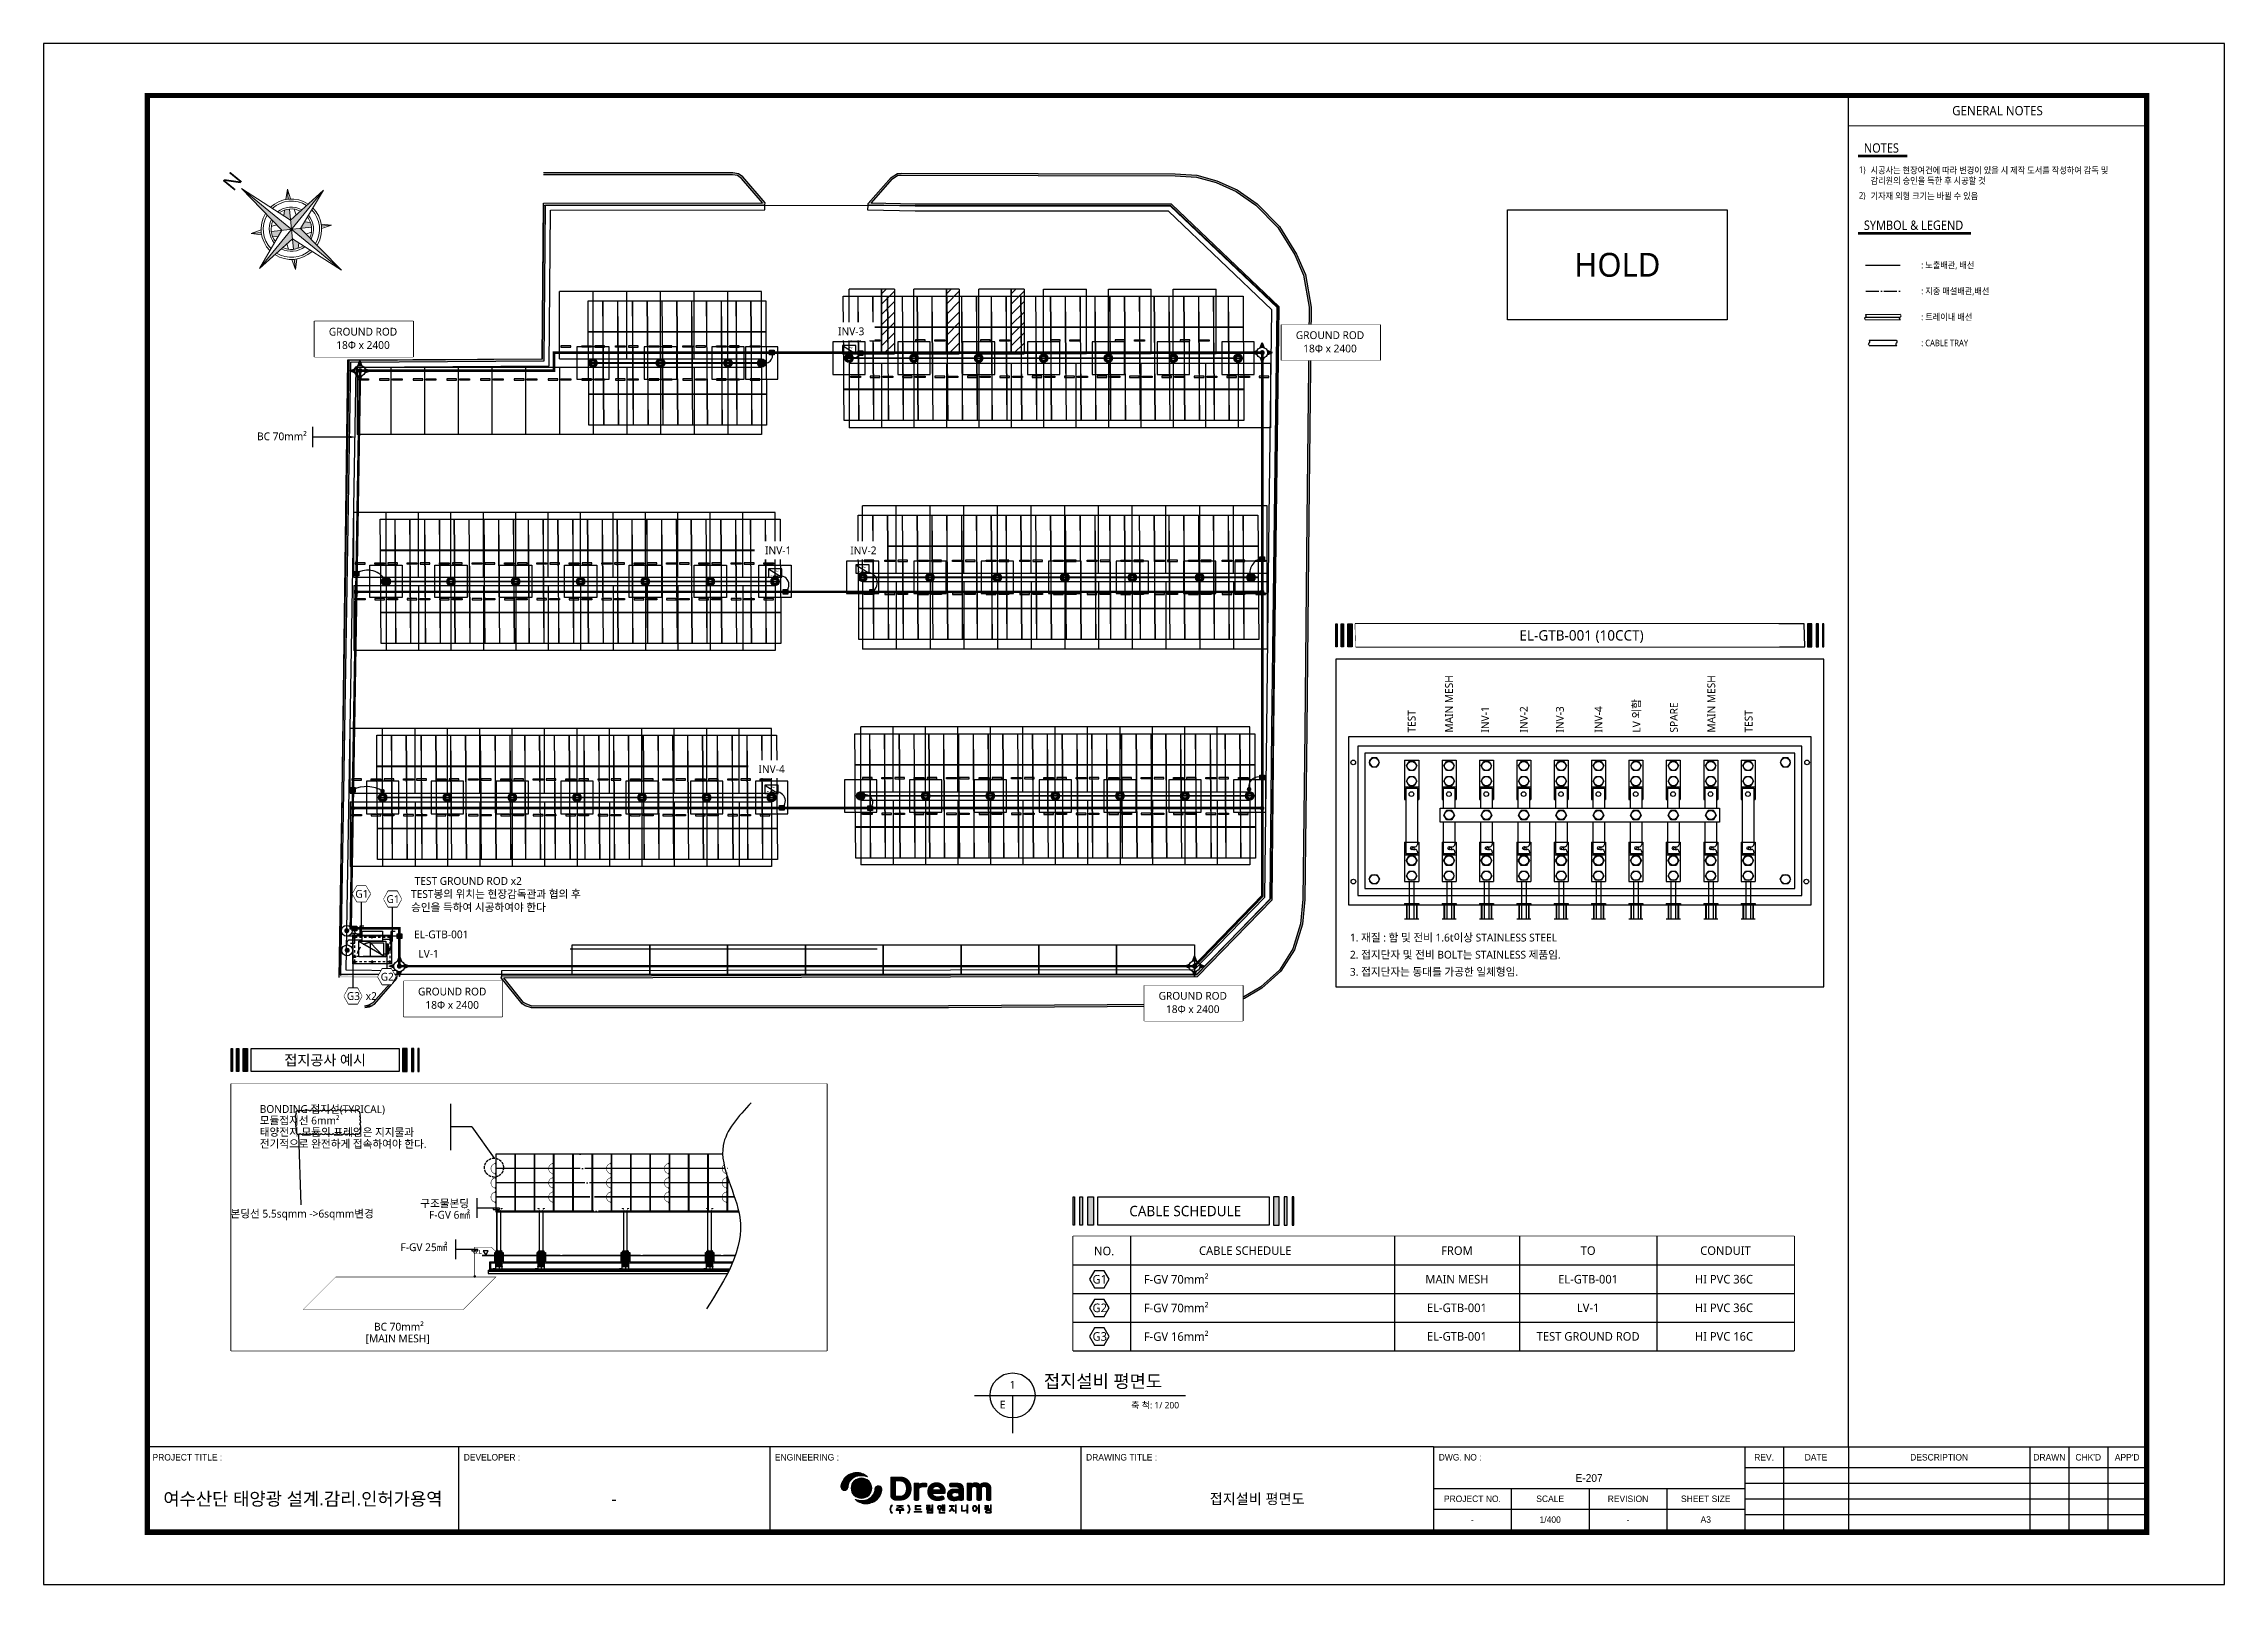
# Model space of a CAD drawing. Header units: millimetres. Extents: x 10297564 to 11610295, y -9287743 to -8409454.
# Drawn here: x 11390864 to 11559064, y -8959388 to -8840588 of the extents above; entities that cross this region are included whole.
import ezdxf
from ezdxf.enums import TextEntityAlignment as Align
from ezdxf.lldxf.tags import DXFTag

# ---------------------------------------------------------------- set-up
doc = ezdxf.new("R2010")
doc.units = ezdxf.units.MM
doc.header["$LTSCALE"] = 100
for name, pattern in [('CEN', [62, 60, -1, 0, -1]), ('CEN1', [22, 15, -3, 1, -3]), ('CEN3', [14, 10, -1.5, 1, -1.5]), ('CENTER', [50.8, 31.75, -6.35, 6.35, -6.35]), ('HIDDEN', [2, 1, -1]), ('HIDDEN2', [4.7625, 3.175, -1.5875]), ('LH2', [2.75, 2, -0.75])]:
    doc.linetypes.add(name, pattern=pattern)
for name, color, linetype in [('1', 1, 'CENTER2'), ('4', 4, 'Continuous'), ('_도곽_마크', 7, 'Continuous'), ('BC', 5, 'Continuous'), ('BOLT', 210, 'Continuous'), ('BOX', 7, 'Continuous'), ('BOX_Def', 8, 'Continuous'), ('CEN', 1, 'CEN1'), ('CON', 2, 'Continuous'), ('D-TEXT2', 7, 'Continuous'), ('dim', 7, 'Continuous'), ('E-BACK', 8, 'Continuous'), ('E-CALL', 1, 'Continuous'), ('E-SYM1', 3, 'Continuous'), ('E-TEXT', 7, 'Continuous'), ('E-TEXT-BOX', 7, 'Continuous'), ('E-WIRE', 4, 'Continuous'), ('E1', 1, 'Continuous'), ('E_SYM', 1, 'Continuous'), ('E_TEXT', 7, 'Continuous'), ('EQ', 7, 'Continuous'), ('F-GV', 3, 'Continuous'), ('GL', 3, 'Continuous'), ('HD-16', 3, 'Continuous'), ('HOLD', 1, 'Continuous'), ('LEGEND', 1, 'Continuous'), ('LVTRAY', 6, 'Continuous'), ('module', 5, 'Continuous'), ('PLATE', 6, 'Continuous'), ('S', 6, 'Continuous'), ('Sym', 2, 'Continuous'), ('text', 7, 'Continuous'), ('TEXTLINE', 1, 'Continuous'), ('부속품', 4, 'Continuous'), ('원형강관', 4, 'Continuous'), ('태양광', 255, 'Continuous')]:
    doc.layers.add(name, color=color, linetype=linetype)
doc.layers.add('250725 수정사항', color=21, linetype='Continuous', plot=False)
for name, color, linetype, lineweight in [('DIJ1-TEXT', 7, 'Continuous', 5), ('e-line', 3, 'Continuous', 35), ('TITLE', 7, 'Continuous', 0)]:
    doc.layers.add(name, color=color, linetype=linetype, lineweight=lineweight)
doc.styles.add('MG', font='malgun.ttf')
doc.styles.add('RomanS', font='Dotum.ttf')
doc.styles.get("Standard").update_dxf_attribs({"font": 'arial.ttf'})
doc.styles.add('TITLE', font='H2GTRE.TTF')
doc.styles.add('새굴림', font='NGULIM.TTF')
tags = doc.linetypes.add('CENTER2', pattern=[1.125, 0.75, -0.125, 0.125, -0.125]).pattern_tags.tags
tags[10:11] = [DXFTag(74, 4), DXFTag(75, 0), DXFTag(340, '0'), DXFTag(46, 1.0), DXFTag(50, 0.0), DXFTag(44, 0.0), DXFTag(45, 0.0)]
tags[8:9] = [DXFTag(74, 4), DXFTag(75, 0), DXFTag(340, '0'), DXFTag(46, 1.0), DXFTag(50, 0.0), DXFTag(44, 0.0), DXFTag(45, 0.0)]
tags[6:7] = [DXFTag(74, 4), DXFTag(75, 0), DXFTag(340, '0'), DXFTag(46, 1.0), DXFTag(50, 0.0), DXFTag(44, 0.0), DXFTag(45, 0.0)]
tags[4:5] = [DXFTag(74, 4), DXFTag(75, 0), DXFTag(340, '0'), DXFTag(46, 1.0), DXFTag(50, 0.0), DXFTag(44, 0.0), DXFTag(45, 0.0)]

msp = doc.modelspace()

# ---------------------------------------------------------------- texts
at = {"layer": 'D-TEXT2', "color": 0, "style": 'MG'}
msp.add_text('접지설비 평면도', height=1000, dxfattribs=at).set_placement((11468010.2, -8944227.9))
for s, p in [('1', (11465599.8, -8944295.1)), ('E', (11464832.6, -8945825.4))]:
    msp.add_text(s, height=600, dxfattribs=at).set_placement(p, align=Align.CENTER)
msp.add_text('축 척: 1/ 200', height=500, dxfattribs=at).set_placement((11478441.2, -8945572), align=Align.MIDDLE_RIGHT)
at = {"layer": 'DIJ1-TEXT', "color": 2, "style": 'RomanS'}
for s, height, p in [('E-207', 600, (11510064, -8951187.5)), ('접지설비 평면도', 800, (11484464, -8952787.5)), ('1/400', 500, (11507064, -8954387.5)), ('A3', 500, (11519064, -8954387.5))]:
    msp.add_text(s, height=height, dxfattribs=at).set_placement(p, align=Align.MIDDLE)
for p in [(11501064, -8954387.5), (11513064, -8954387.5)]:
    msp.add_text('-', height=500, dxfattribs=at).set_placement(p, align=Align.MIDDLE_CENTER)
at = {"layer": 'E-TEXT', "style": 'MG'}
msp.add_text('BC 70mm²', height=600, rotation=0, dxfattribs=at).set_placement((11407326.4, -8871169))
at = {"layer": 'HOLD', "color": 1, "ltscale": 1.8, "style": 'MG'}
msp.add_text('HOLD', height=1836.78, dxfattribs=at).set_placement((11512247.9, -8857640.4), align=Align.MIDDLE)
at = {"layer": 'text', "style": 'MG', "width": 0.95}
msp.add_text('GENERAL NOTES', height=720, dxfattribs=at).set_placement((11541564, -8845758.3), align=Align.MIDDLE_CENTER)
at = {"layer": 'text', "style": 'MG', "width": 0.9}
for s, height, p in [('NOTES', 720, (11531257.1, -8848992)), ('1)', 500, (11530873.6, -8850555)), ('시공사는 현장여건에 따라 변경이 있을 시 제작 도서를 작성하여 감독 및', 500, (11531777.6, -8850604.4)), ('2)', 500, (11530873.6, -8852537)), ('감리원의 승인을 득한 후 시공할 것', 500, (11531777.6, -8851405.4)), ('기자재 외형 크기는 바뀔 수 있음', 500, (11531777.6, -8852586.4)), ('SYMBOL & LEGEND', 720, (11531257.1, -8854949.1)), ('SYMBOL & LEGEND', 720, (11531257.1, -8854949.1))]:
    msp.add_text(s, height=height, dxfattribs=at).set_placement(p)
for s, p in [(': 노출배관, 배선', (11535682.8, -8857669.4)), (': 지중 매설배관,배선', (11535682.8, -8859669.4)), (': 트레이내 배선', (11535682.8, -8861669.4)), (': CABLE TRAY', (11535682.8, -8863669.4))]:
    msp.add_text(s, height=500, dxfattribs=at).set_placement(p, align=Align.MIDDLE_LEFT)
at = {"layer": 'text', "style": 'MG'}
for s, p in [('접지공사 예시', (11412578.8, -8918957.8)), (' CABLE SCHEDULE', (11478779.7, -8930601.3))]:
    msp.add_text(s, height=800, dxfattribs=at).set_placement(p, align=Align.MIDDLE)

# ---------------------------------------------------------------- blocks, each defined once
blk = doc.blocks.new('DREAM_CI')
at = {"linetype": 'ByBlock', "true_color": 0x122a88}
for points in [[(39.14, -3.72, -0.068886), (40.33, -3.38, -0.045364), (41.28, -3.33, -0.033233), (42.3, -3.42, -0.017759), (42.95, -3.55, -0.010246), (43.28, -3.64, -0.00636), (43.65, -3.74, 0.083759), (42.11, -2.66, 0.10346), (40.02, -2.12, 0.181699), (35.66, -3.57, 0.178184), (33.75, -7.13, 0.194012), (34.08, -8.4, 0.604488), (36.36, -7.75, 0.035127), (36.38, -7.55, -0.061322), (36.49, -6.73, -0.142673), (37.76, -4.64, -0.088034)], [(48.96, -8.76, 0.194012), (48.63, -7.49, 0.604488), (46.34, -8.14, 0.035127), (46.32, -8.34, -0.061322), (46.21, -9.16, -0.142673), (44.95, -11.25, -0.088034), (43.56, -12.17, -0.068886), (42.37, -12.51, -0.045364), (41.43, -12.56, -0.033233), (40.41, -12.47, -0.017759), (39.75, -12.34, -0.010246), (39.43, -12.25, -0.00636), (39.06, -12.15, 0.083759), (40.6, -13.23, 0.10346), (42.68, -13.77, 0.181699), (47.05, -12.32, 0.178184)], [(62.65, -6.13), (61.01, -6.13), (61.01, -12.14), (61.01, -12.16), (61.01, -12.17), (61.01, -12.19), (61.01, -12.2), (61.02, -12.22), (61.02, -12.23), (61.03, -12.25), (61.03, -12.26), (61.04, -12.27), (61.05, -12.29), (61.05, -12.3), (61.06, -12.31), (61.07, -12.32), (61.08, -12.33), (61.09, -12.34), (61.11, -12.35), (61.12, -12.36), (61.13, -12.37), (61.15, -12.38), (61.16, -12.39), (61.18, -12.4), (61.19, -12.41), (61.21, -12.42), (61.23, -12.42), (61.25, -12.43), (61.28, -12.44), (61.3, -12.44), (61.33, -12.45), (61.35, -12.45), (61.38, -12.46), (61.41, -12.46), (61.44, -12.47), (61.47, -12.47), (61.51, -12.48), (61.54, -12.48), (61.58, -12.48), (61.62, -12.48), (61.66, -12.48), (61.7, -12.49), (61.74, -12.49), (61.78, -12.49), (61.83, -12.49), (61.87, -12.49), (61.92, -12.49), (61.96, -12.49), (62, -12.48), (62.04, -12.48), (62.08, -12.48), (62.11, -12.48), (62.15, -12.48), (62.18, -12.47), (62.22, -12.47), (62.25, -12.46), (62.28, -12.46), (62.3, -12.45), (62.33, -12.45), (62.36, -12.44), (62.38, -12.44), (62.4, -12.43), (62.42, -12.42), (62.44, -12.42), (62.46, -12.41), (62.48, -12.4), (62.5, -12.39), (62.51, -12.38), (62.52, -12.37), (62.54, -12.36), (62.55, -12.35), (62.56, -12.34), (62.57, -12.33), (62.58, -12.32), (62.59, -12.31), (62.6, -12.3), (62.61, -12.29), (62.62, -12.27), (62.63, -12.26), (62.63, -12.25), (62.64, -12.23), (62.64, -12.22), (62.64, -12.2), (62.65, -12.19), (62.65, -12.17), (62.65, -12.16), (62.65, -12.14), (62.65, -8.44), (62.68, -8.3), (62.72, -8.18), (62.78, -8.07), (62.86, -7.95), (62.95, -7.86), (63.04, -7.78), (63.15, -7.7), (63.26, -7.64), (63.38, -7.58), (63.51, -7.54), (63.64, -7.51), (63.77, -7.49), (63.88, -7.48), (65.34, -7.48), (65.36, -7.48), (65.38, -7.48), (65.4, -7.48), (65.42, -7.48), (65.44, -7.47), (65.45, -7.47), (65.47, -7.47), (65.49, -7.46), (65.5, -7.45), (65.52, -7.45), (65.53, -7.44), (65.54, -7.43), (65.56, -7.43), (65.57, -7.42), (65.58, -7.41), (65.59, -7.4), (65.6, -7.39), (65.61, -7.38), (65.62, -7.36), (65.63, -7.35), (65.64, -7.34), (65.65, -7.32), (65.65, -7.31), (65.66, -7.29), (65.67, -7.27), (65.67, -7.25), (65.68, -7.23), (65.68, -7.21), (65.69, -7.19), (65.69, -7.17), (65.7, -7.14), (65.7, -7.12), (65.71, -7.09), (65.71, -7.06), (65.71, -7.03), (65.71, -7), (65.72, -6.97), (65.72, -6.94), (65.72, -6.91), (65.72, -6.87), (65.72, -6.84), (65.72, -6.8), (65.72, -6.76), (65.72, -6.73), (65.72, -6.69), (65.72, -6.66), (65.72, -6.62), (65.71, -6.59), (65.71, -6.56), (65.71, -6.53), (65.71, -6.51), (65.7, -6.48), (65.7, -6.45), (65.69, -6.43), (65.69, -6.41), (65.68, -6.39), (65.68, -6.36), (65.67, -6.35), (65.67, -6.33), (65.66, -6.31), (65.65, -6.29), (65.65, -6.28), (65.64, -6.26), (65.63, -6.25), (65.62, -6.24), (65.61, -6.23), (65.6, -6.22), (65.59, -6.21), (65.58, -6.2), (65.57, -6.19), (65.56, -6.18), (65.54, -6.17), (65.53, -6.16), (65.52, -6.16), (65.5, -6.15), (65.49, -6.15), (65.47, -6.14), (65.45, -6.14), (65.44, -6.13), (65.42, -6.13), (65.4, -6.13), (65.38, -6.13), (65.36, -6.13), (65.34, -6.13), (64.07, -6.13), (64.03, -6.13), (63.99, -6.13), (63.95, -6.13), (63.92, -6.13), (63.88, -6.14), (63.84, -6.14), (63.8, -6.15), (63.77, -6.15), (63.73, -6.16), (63.69, -6.17), (63.65, -6.18), (63.62, -6.18), (63.58, -6.19), (63.54, -6.21), (63.5, -6.22), (63.46, -6.23), (63.43, -6.24), (63.39, -6.26), (63.35, -6.27), (63.31, -6.29), (63.28, -6.3), (63.24, -6.32), (63.2, -6.34), (63.17, -6.36), (63.13, -6.38), (63.1, -6.4), (63.06, -6.42), (63.03, -6.44), (63, -6.46), (62.97, -6.49), (62.94, -6.51), (62.91, -6.54), (62.88, -6.56), (62.85, -6.59), (62.82, -6.61), (62.79, -6.64), (62.77, -6.67), (62.74, -6.7), (62.72, -6.73), (62.69, -6.76), (62.67, -6.79), (62.65, -6.82)], [(80.69, -6.13), (80.69, -12.14), (80.69, -12.16), (80.69, -12.17), (80.7, -12.19), (80.7, -12.2), (80.7, -12.22), (80.71, -12.23), (80.71, -12.25), (80.72, -12.26), (80.72, -12.27), (80.73, -12.29), (80.74, -12.3), (80.75, -12.31), (80.76, -12.32), (80.77, -12.33), (80.78, -12.34), (80.79, -12.35), (80.8, -12.36), (80.82, -12.37), (80.83, -12.38), (80.85, -12.39), (80.86, -12.4), (80.88, -12.41), (80.9, -12.42), (80.92, -12.42), (80.94, -12.43), (80.96, -12.44), (80.99, -12.44), (81.01, -12.45), (81.04, -12.45), (81.07, -12.46), (81.1, -12.46), (81.13, -12.47), (81.16, -12.47), (81.19, -12.48), (81.23, -12.48), (81.26, -12.48), (81.3, -12.48), (81.34, -12.48), (81.38, -12.49), (81.43, -12.49), (81.47, -12.49), (81.51, -12.49), (81.56, -12.49), (81.6, -12.49), (81.64, -12.49), (81.69, -12.48), (81.73, -12.48), (81.76, -12.48), (81.8, -12.48), (81.83, -12.48), (81.87, -12.47), (81.9, -12.47), (81.93, -12.46), (81.96, -12.46), (81.99, -12.45), (82.02, -12.45), (82.04, -12.44), (82.07, -12.44), (82.09, -12.43), (82.11, -12.42), (82.13, -12.42), (82.15, -12.41), (82.16, -12.4), (82.18, -12.39), (82.2, -12.38), (82.21, -12.37), (82.22, -12.36), (82.24, -12.35), (82.25, -12.34), (82.26, -12.33), (82.27, -12.32), (82.28, -12.31), (82.29, -12.3), (82.3, -12.29), (82.3, -12.27), (82.31, -12.26), (82.32, -12.25), (82.32, -12.23), (82.33, -12.22), (82.33, -12.2), (82.33, -12.19), (82.33, -12.17), (82.33, -12.16), (82.34, -12.14), (82.34, -8.04), (82.34, -8), (82.34, -7.97), (82.35, -7.94), (82.36, -7.9), (82.37, -7.87), (82.38, -7.85), (82.39, -7.82), (82.41, -7.79), (82.42, -7.76), (82.44, -7.74), (82.45, -7.72), (82.47, -7.69), (82.49, -7.67), (82.51, -7.65), (82.53, -7.63), (82.55, -7.61), (82.57, -7.58), (82.59, -7.56), (82.62, -7.54), (82.64, -7.52), (82.67, -7.5), (82.7, -7.49), (82.73, -7.47), (82.75, -7.45), (82.78, -7.44), (82.81, -7.42), (82.85, -7.41), (82.88, -7.39), (82.91, -7.38), (82.94, -7.37), (82.98, -7.36), (83.01, -7.35), (83.05, -7.34), (83.09, -7.33), (83.13, -7.33), (83.17, -7.32), (83.21, -7.32), (83.25, -7.32), (83.28, -7.32), (83.33, -7.32), (83.37, -7.32), (83.41, -7.32), (83.45, -7.33), (83.49, -7.33), (83.53, -7.34), (83.57, -7.34), (83.6, -7.35), (83.64, -7.36), (83.68, -7.37), (83.71, -7.38), (83.75, -7.39), (83.78, -7.4), (83.81, -7.41), (83.85, -7.43), (83.88, -7.44), (83.91, -7.46), (83.94, -7.48), (83.97, -7.49), (84, -7.51), (84.02, -7.53), (84.05, -7.55), (84.07, -7.58), (84.1, -7.6), (84.12, -7.62), (84.14, -7.64), (84.16, -7.67), (84.18, -7.69), (84.2, -7.71), (84.21, -7.74), (84.23, -7.77), (84.24, -7.79), (84.25, -7.82), (84.26, -7.85), (84.27, -7.87), (84.28, -7.9), (84.29, -7.93), (84.3, -7.96), (84.3, -7.99), (84.3, -8.02), (84.31, -8.05), (84.31, -8.08), (84.31, -12.14), (84.31, -12.16), (84.31, -12.17), (84.31, -12.19), (84.31, -12.2), (84.32, -12.22), (84.32, -12.23), (84.33, -12.25), (84.33, -12.26), (84.34, -12.27), (84.35, -12.29), (84.35, -12.3), (84.36, -12.31), (84.37, -12.32), (84.38, -12.33), (84.39, -12.34), (84.41, -12.35), (84.42, -12.36), (84.43, -12.37), (84.45, -12.38), (84.46, -12.39), (84.48, -12.4), (84.49, -12.41), (84.51, -12.42), (84.53, -12.42), (84.55, -12.43), (84.58, -12.44), (84.6, -12.44), (84.63, -12.45), (84.65, -12.45), (84.68, -12.46), (84.71, -12.46), (84.74, -12.47), (84.77, -12.47), (84.81, -12.48), (84.84, -12.48), (84.88, -12.48), (84.92, -12.48), (84.96, -12.48), (85, -12.49), (85.04, -12.49), (85.08, -12.49), (85.13, -12.49), (85.17, -12.49), (85.22, -12.49), (85.26, -12.49), (85.3, -12.48), (85.34, -12.48), (85.38, -12.48), (85.41, -12.48), (85.45, -12.48), (85.48, -12.47), (85.52, -12.47), (85.55, -12.46), (85.58, -12.46), (85.6, -12.45), (85.63, -12.45), (85.66, -12.44), (85.68, -12.44), (85.7, -12.43), (85.72, -12.42), (85.74, -12.42), (85.76, -12.41), (85.78, -12.4), (85.8, -12.39), (85.81, -12.38), (85.82, -12.37), (85.84, -12.36), (85.85, -12.35), (85.86, -12.34), (85.87, -12.33), (85.88, -12.32), (85.89, -12.31), (85.9, -12.3), (85.91, -12.29), (85.92, -12.27), (85.92, -12.26), (85.93, -12.25), (85.94, -12.23), (85.94, -12.22), (85.94, -12.2), (85.95, -12.19), (85.95, -12.17), (85.95, -12.16), (85.95, -12.14), (85.95, -8.05), (85.95, -8.02), (85.96, -7.98), (85.96, -7.95), (85.97, -7.92), (85.98, -7.89), (85.98, -7.87), (85.99, -7.84), (86.01, -7.81), (86.02, -7.78), (86.03, -7.76), (86.05, -7.73), (86.06, -7.71), (86.08, -7.68), (86.1, -7.66), (86.11, -7.64), (86.13, -7.61), (86.15, -7.59), (86.18, -7.57), (86.2, -7.55), (86.22, -7.53), (86.25, -7.51), (86.27, -7.49), (86.3, -7.47), (86.33, -7.45), (86.36, -7.43), (86.39, -7.42), (86.42, -7.4), (86.45, -7.39), (86.48, -7.37), (86.51, -7.36), (86.55, -7.35), (86.58, -7.34), (86.62, -7.33), (86.66, -7.32), (86.7, -7.32), (86.74, -7.31), (86.78, -7.31), (86.82, -7.31), (86.86, -7.31), (86.91, -7.31), (86.95, -7.31), (86.99, -7.31), (87.03, -7.32), (87.07, -7.32), (87.11, -7.32), (87.15, -7.33), (87.19, -7.34), (87.22, -7.35), (87.26, -7.35), (87.29, -7.36), (87.33, -7.38), (87.36, -7.39), (87.39, -7.4), (87.42, -7.41), (87.45, -7.43), (87.48, -7.44), (87.51, -7.46), (87.54, -7.48), (87.57, -7.5), (87.6, -7.52), (87.62, -7.54), (87.65, -7.56), (87.67, -7.58), (87.7, -7.6), (87.72, -7.62), (87.74, -7.65), (87.76, -7.67), (87.77, -7.69), (87.79, -7.72), (87.8, -7.74), (87.82, -7.77), (87.83, -7.8), (87.84, -7.82), (87.85, -7.85), (87.86, -7.88), (87.87, -7.91), (87.87, -7.94), (87.88, -7.97), (87.88, -8), (87.88, -8.03), (87.88, -8.06), (87.88, -12.14), (87.88, -12.16), (87.88, -12.17), (87.89, -12.19), (87.89, -12.2), (87.89, -12.22), (87.9, -12.23), (87.9, -12.25), (87.91, -12.26), (87.91, -12.27), (87.92, -12.29), (87.93, -12.3), (87.94, -12.31), (87.95, -12.32), (87.96, -12.33), (87.97, -12.34), (87.98, -12.35), (87.99, -12.36), (88.01, -12.37), (88.02, -12.38), (88.04, -12.39), (88.05, -12.4), (88.07, -12.41), (88.09, -12.42), (88.11, -12.42), (88.13, -12.43), (88.15, -12.44), (88.18, -12.44), (88.2, -12.45), (88.23, -12.45), (88.26, -12.46), (88.29, -12.46), (88.32, -12.47), (88.35, -12.47), (88.38, -12.48), (88.42, -12.48), (88.45, -12.48), (88.49, -12.48), (88.53, -12.48), (88.57, -12.49), (88.61, -12.49), (88.66, -12.49), (88.7, -12.49), (88.75, -12.49), (88.79, -12.49), (88.83, -12.49), (88.88, -12.48), (88.91, -12.48), (88.95, -12.48), (88.99, -12.48), (89.02, -12.48), (89.06, -12.47), (89.09, -12.47), (89.12, -12.46), (89.15, -12.46), (89.18, -12.45), (89.21, -12.45), (89.23, -12.44), (89.26, -12.44), (89.28, -12.43), (89.3, -12.42), (89.32, -12.42), (89.34, -12.41), (89.35, -12.4), (89.37, -12.39), (89.39, -12.38), (89.4, -12.37), (89.41, -12.36), (89.43, -12.35), (89.44, -12.34), (89.45, -12.33), (89.46, -12.32), (89.47, -12.31), (89.48, -12.3), (89.49, -12.29), (89.49, -12.27), (89.5, -12.26), (89.51, -12.25), (89.51, -12.23), (89.52, -12.22), (89.52, -12.2), (89.52, -12.19), (89.52, -12.17), (89.52, -12.16), (89.53, -12.14), (89.53, -8.16), (89.52, -8.12), (89.52, -8.08), (89.52, -8.04), (89.52, -8), (89.52, -7.96), (89.51, -7.92), (89.51, -7.88), (89.51, -7.84), (89.5, -7.8), (89.49, -7.76), (89.49, -7.72), (89.48, -7.68), (89.47, -7.65), (89.47, -7.61), (89.46, -7.57), (89.45, -7.53), (89.44, -7.49), (89.43, -7.45), (89.42, -7.41), (89.4, -7.37), (89.39, -7.34), (89.38, -7.3), (89.37, -7.26), (89.35, -7.22), (89.34, -7.19), (89.32, -7.15), (89.3, -7.12), (89.29, -7.08), (89.27, -7.05), (89.25, -7.01), (89.23, -6.98), (89.21, -6.94), (89.19, -6.91), (89.17, -6.88), (89.15, -6.84), (89.13, -6.81), (89.11, -6.78), (89.08, -6.75), (89.06, -6.72), (89.03, -6.69), (89.01, -6.66), (88.98, -6.63), (88.95, -6.6), (88.93, -6.57), (88.9, -6.54), (88.87, -6.52), (88.84, -6.49), (88.81, -6.46), (88.78, -6.44), (88.75, -6.41), (88.72, -6.39), (88.68, -6.37), (88.65, -6.34), (88.61, -6.32), (88.58, -6.3), (88.54, -6.28), (88.51, -6.26), (88.47, -6.24), (88.43, -6.22), (88.39, -6.2), (88.35, -6.18), (88.31, -6.16), (88.27, -6.14), (88.23, -6.13), (88.19, -6.11), (88.15, -6.09), (88.1, -6.08), (88.06, -6.07), (88.02, -6.05), (87.97, -6.04), (87.92, -6.03), (87.88, -6.02), (87.83, -6.01), (87.78, -6), (87.73, -6), (87.68, -5.99), (87.63, -5.98), (87.58, -5.98), (87.53, -5.97), (87.48, -5.97), (87.43, -5.97), (87.37, -5.97), (87.32, -5.96), (87.26, -5.96), (87.2, -5.96), (87.14, -5.97), (87.08, -5.97), (87.02, -5.97), (86.96, -5.97), (86.91, -5.98), (86.85, -5.99), (86.79, -5.99), (86.74, -6), (86.69, -6.01), (86.63, -6.02), (86.58, -6.03), (86.53, -6.04), (86.48, -6.05), (86.43, -6.06), (86.39, -6.08), (86.34, -6.09), (86.29, -6.11), (86.25, -6.12), (86.21, -6.14), (86.16, -6.16), (86.12, -6.18), (86.08, -6.2), (86.04, -6.22), (86, -6.24), (85.96, -6.26), (85.92, -6.28), (85.89, -6.3), (85.85, -6.33), (85.81, -6.35), (85.78, -6.37), (85.74, -6.4), (85.71, -6.42), (85.67, -6.44), (85.64, -6.47), (85.61, -6.5), (85.58, -6.52), (85.55, -6.55), (85.52, -6.57), (85.49, -6.6), (85.46, -6.63), (85.43, -6.66), (85.41, -6.63), (85.39, -6.61), (85.36, -6.58), (85.34, -6.56), (85.32, -6.53), (85.29, -6.51), (85.26, -6.49), (85.24, -6.46), (85.21, -6.44), (85.18, -6.42), (85.15, -6.39), (85.12, -6.37), (85.08, -6.35), (85.05, -6.33), (85.01, -6.3), (84.98, -6.28), (84.94, -6.26), (84.9, -6.24), (84.87, -6.22), (84.83, -6.2), (84.79, -6.18), (84.75, -6.16), (84.7, -6.14), (84.66, -6.12), (84.62, -6.1), (84.58, -6.09), (84.53, -6.07), (84.49, -6.06), (84.44, -6.05), (84.4, -6.03), (84.35, -6.02), (84.31, -6.01), (84.26, -6), (84.22, -5.99), (84.17, -5.99), (84.12, -5.98), (84.07, -5.98), (84.03, -5.97), (83.98, -5.97), (83.93, -5.97), (83.88, -5.96), (83.83, -5.96), (83.77, -5.96), (83.72, -5.97), (83.66, -5.97), (83.61, -5.97), (83.56, -5.97), (83.51, -5.98), (83.46, -5.98), (83.41, -5.99), (83.36, -6), (83.32, -6), (83.27, -6.01), (83.23, -6.02), (83.19, -6.03), (83.14, -6.04), (83.1, -6.05), (83.06, -6.06), (83.03, -6.08), (82.99, -6.09), (82.95, -6.11), (82.92, -6.12), (82.88, -6.14), (82.85, -6.15), (82.82, -6.17), (82.79, -6.19), (82.76, -6.21), (82.72, -6.22), (82.69, -6.24), (82.66, -6.26), (82.63, -6.28), (82.6, -6.3), (82.58, -6.32), (82.55, -6.34), (82.52, -6.36), (82.49, -6.38), (82.46, -6.41), (82.44, -6.43), (82.41, -6.45), (82.38, -6.47), (82.36, -6.49), (82.33, -6.52), (82.31, -6.54), (82.29, -6.57), (82.29, -6.13)]]:
    blk.add_hatch(color=166, dxfattribs=at).paths.add_polyline_path(points)
at = {"linetype": 'ByBlock', "true_color": 0x8ec31f}
h = blk.add_hatch(color=62, dxfattribs=at)
edge = h.paths.add_edge_path()
edge.add_ellipse((41.35, -7.95), major_axis=(0, 3.82), ratio=0.999894, start_angle=0, end_angle=360)
at = {"linetype": 'ByBlock', "true_color": 0x122a88}
h = blk.add_hatch(color=166, dxfattribs=at)
h.paths.add_polyline_path([(59.62, -9.64), (59.64, -9.56), (59.66, -9.48), (59.68, -9.4), (59.7, -9.32), (59.72, -9.24), (59.74, -9.16), (59.75, -9.08), (59.77, -8.99), (59.78, -8.91), (59.79, -8.82), (59.8, -8.74), (59.81, -8.65), (59.82, -8.56), (59.82, -8.47), (59.83, -8.38), (59.83, -8.29), (59.83, -8.2), (59.83, -8.11), (59.83, -8.02), (59.83, -7.93), (59.83, -7.84), (59.82, -7.75), (59.82, -7.66), (59.81, -7.57), (59.8, -7.49), (59.79, -7.4), (59.78, -7.32), (59.77, -7.23), (59.75, -7.15), (59.74, -7.07), (59.72, -6.98), (59.7, -6.9), (59.68, -6.82), (59.66, -6.74), (59.64, -6.66), (59.62, -6.59), (59.59, -6.51), (59.57, -6.43), (59.54, -6.36), (59.51, -6.28), (59.48, -6.21), (59.45, -6.14), (59.42, -6.07), (59.39, -6), (59.35, -5.93), (59.32, -5.86), (59.28, -5.79), (59.25, -5.72), (59.21, -5.66), (59.17, -5.6), (59.13, -5.53), (59.08, -5.47), (59.04, -5.41), (59, -5.35), (58.95, -5.29), (58.91, -5.23), (58.86, -5.18), (58.81, -5.12), (58.76, -5.07), (58.71, -5.01), (58.66, -4.96), (58.6, -4.91), (58.55, -4.86), (58.49, -4.81), (58.43, -4.76), (58.38, -4.72), (58.32, -4.67), (58.26, -4.63), (58.2, -4.58), (58.13, -4.54), (58.07, -4.5), (58.01, -4.46), (57.94, -4.42), (57.87, -4.38), (57.81, -4.35), (57.74, -4.31), (57.67, -4.28), (57.6, -4.24), (57.52, -4.21), (57.45, -4.18), (57.37, -4.15), (57.3, -4.12), (57.22, -4.09), (57.15, -4.07), (57.07, -4.04), (56.99, -4.02), (56.91, -4), (56.83, -3.98), (56.74, -3.96), (56.66, -3.94), (56.58, -3.93), (56.49, -3.91), (56.41, -3.9), (56.32, -3.89), (56.23, -3.88), (56.15, -3.87), (56.06, -3.86), (55.97, -3.85), (55.88, -3.85), (55.79, -3.85), (55.69, -3.84), (55.6, -3.84), (52.28, -3.84), (52.28, -10.95), (52.28, -10.97), (52.28, -10.98), (52.28, -11), (52.28, -11.02), (52.29, -11.04), (52.29, -11.06), (52.3, -11.08), (52.3, -11.1), (52.31, -11.12), (52.31, -11.15), (52.32, -11.17), (52.33, -11.19), (52.34, -11.21), (52.35, -11.23), (52.36, -11.25), (52.37, -11.28), (52.38, -11.3), (52.4, -11.32), (52.41, -11.35), (52.43, -11.37), (52.44, -11.39), (52.46, -11.42), (52.47, -11.44), (52.49, -11.46), (52.51, -11.49), (52.52, -11.51), (52.54, -11.53), (52.56, -11.55), (52.57, -11.57), (52.59, -11.59), (52.61, -11.62), (52.63, -11.64), (52.65, -11.66), (52.66, -11.68), (52.68, -11.7), (52.7, -11.72), (52.72, -11.74), (52.74, -11.75), (52.76, -11.77), (52.78, -11.79), (52.8, -11.81), (52.82, -11.83), (52.84, -11.85), (52.86, -11.86), (52.88, -11.88), (52.91, -11.9), (52.93, -11.92), (52.95, -11.94), (52.97, -11.96), (53, -11.97), (53.02, -11.99), (53.04, -12.01), (53.07, -12.03), (53.09, -12.05), (53.12, -12.06), (53.15, -12.08), (53.17, -12.1), (53.2, -12.12), (53.23, -12.13), (53.25, -12.15), (53.28, -12.17), (53.31, -12.19), (53.34, -12.2), (53.37, -12.22), (53.4, -12.24), (53.42, -12.25), (53.45, -12.27), (53.48, -12.28), (53.51, -12.29), (53.53, -12.3), (53.56, -12.31), (53.59, -12.32), (53.62, -12.33), (53.64, -12.34), (53.67, -12.35), (53.69, -12.36), (53.72, -12.36), (53.75, -12.37), (53.77, -12.37), (53.8, -12.38), (53.82, -12.38), (53.85, -12.38), (53.87, -12.38), (53.89, -12.38), (55.6, -12.38), (55.69, -12.38), (55.79, -12.38), (55.88, -12.38), (55.97, -12.37), (56.06, -12.37), (56.15, -12.36), (56.23, -12.35), (56.32, -12.34), (56.41, -12.33), (56.49, -12.31), (56.58, -12.3), (56.66, -12.28), (56.74, -12.27), (56.83, -12.25), (56.91, -12.23), (56.99, -12.2), (57.07, -12.18), (57.15, -12.16), (57.22, -12.13), (57.3, -12.1), (57.37, -12.08), (57.45, -12.05), (57.52, -12.02), (57.6, -11.98), (57.67, -11.95), (57.74, -11.92), (57.81, -11.88), (57.87, -11.84), (57.94, -11.81), (58.01, -11.77), (58.07, -11.73), (58.13, -11.69), (58.2, -11.64), (58.26, -11.6), (58.32, -11.56), (58.38, -11.51), (58.43, -11.46), (58.49, -11.42), (58.55, -11.37), (58.6, -11.32), (58.66, -11.27), (58.71, -11.21), (58.76, -11.16), (58.81, -11.1), (58.86, -11.05), (58.91, -10.99), (58.95, -10.93), (59, -10.88), (59.04, -10.82), (59.08, -10.76), (59.13, -10.69), (59.17, -10.63), (59.21, -10.57), (59.25, -10.5), (59.28, -10.44), (59.32, -10.37), (59.35, -10.3), (59.39, -10.23), (59.42, -10.16), (59.45, -10.09), (59.48, -10.02), (59.51, -9.94), (59.54, -9.87), (59.57, -9.79), (59.59, -9.72)])
h.paths.add_polyline_path([(57.95, -9.23), (57.94, -9.28), (57.92, -9.33), (57.91, -9.38), (57.89, -9.42), (57.87, -9.47), (57.86, -9.52), (57.84, -9.56), (57.82, -9.61), (57.8, -9.65), (57.78, -9.7), (57.76, -9.74), (57.74, -9.78), (57.72, -9.83), (57.69, -9.87), (57.67, -9.91), (57.65, -9.95), (57.62, -9.99), (57.6, -10.03), (57.57, -10.07), (57.54, -10.1), (57.51, -10.14), (57.49, -10.18), (57.46, -10.21), (57.43, -10.25), (57.4, -10.28), (57.36, -10.32), (57.33, -10.35), (57.3, -10.38), (57.26, -10.41), (57.23, -10.44), (57.19, -10.47), (57.16, -10.5), (57.12, -10.53), (57.08, -10.56), (57.04, -10.58), (57.01, -10.61), (56.97, -10.64), (56.93, -10.66), (56.88, -10.68), (56.84, -10.71), (56.8, -10.73), (56.76, -10.75), (56.71, -10.77), (56.67, -10.79), (56.62, -10.81), (56.57, -10.83), (56.53, -10.84), (56.48, -10.86), (56.43, -10.87), (56.38, -10.89), (56.33, -10.9), (56.27, -10.91), (56.22, -10.92), (56.17, -10.93), (56.11, -10.94), (56.06, -10.95), (56, -10.95), (55.95, -10.96), (55.89, -10.96), (55.83, -10.96), (55.77, -10.97), (55.71, -10.97), (55.65, -10.97), (54.26, -10.97), (54.23, -10.97), (54.19, -10.96), (54.15, -10.95), (54.12, -10.94), (54.09, -10.92), (54.07, -10.9), (54.05, -10.88), (54.04, -10.85), (54.03, -10.82), (54.02, -10.78), (54.02, -10.75), (54.02, -5.26), (55.65, -5.26), (55.71, -5.26), (55.77, -5.26), (55.83, -5.26), (55.89, -5.26), (55.95, -5.27), (56, -5.28), (56.06, -5.28), (56.11, -5.29), (56.17, -5.3), (56.22, -5.31), (56.27, -5.32), (56.33, -5.33), (56.38, -5.34), (56.43, -5.36), (56.48, -5.37), (56.53, -5.39), (56.57, -5.4), (56.62, -5.42), (56.67, -5.44), (56.71, -5.46), (56.76, -5.48), (56.8, -5.5), (56.84, -5.53), (56.88, -5.55), (56.93, -5.57), (56.97, -5.6), (57.01, -5.62), (57.04, -5.65), (57.08, -5.68), (57.12, -5.7), (57.16, -5.73), (57.19, -5.76), (57.23, -5.79), (57.26, -5.82), (57.3, -5.85), (57.33, -5.89), (57.36, -5.92), (57.4, -5.95), (57.43, -5.98), (57.46, -6.02), (57.49, -6.05), (57.51, -6.09), (57.54, -6.13), (57.57, -6.17), (57.6, -6.2), (57.62, -6.24), (57.65, -6.28), (57.67, -6.32), (57.69, -6.36), (57.72, -6.4), (57.74, -6.44), (57.76, -6.49), (57.78, -6.53), (57.8, -6.57), (57.82, -6.62), (57.84, -6.66), (57.86, -6.71), (57.87, -6.75), (57.89, -6.8), (57.91, -6.85), (57.92, -6.9), (57.94, -6.95), (57.95, -6.99), (57.96, -7.04), (57.98, -7.09), (57.99, -7.15), (58, -7.2), (58.01, -7.25), (58.02, -7.3), (58.03, -7.35), (58.04, -7.4), (58.04, -7.45), (58.05, -7.51), (58.06, -7.56), (58.06, -7.61), (58.07, -7.67), (58.07, -7.72), (58.08, -7.78), (58.08, -7.83), (58.08, -7.88), (58.09, -7.94), (58.09, -8), (58.09, -8.05), (58.09, -8.11), (58.09, -8.16), (58.09, -8.22), (58.09, -8.28), (58.08, -8.33), (58.08, -8.39), (58.08, -8.44), (58.07, -8.5), (58.07, -8.55), (58.06, -8.61), (58.06, -8.66), (58.05, -8.72), (58.04, -8.77), (58.04, -8.82), (58.03, -8.87), (58.02, -8.93), (58.01, -8.98), (58, -9.03), (57.99, -9.08), (57.98, -9.13), (57.96, -9.18)], flags=16)
h = blk.add_hatch(color=166, dxfattribs=at)
h.paths.add_polyline_path([(68.23, -6.12), (68.17, -6.13), (68.11, -6.15), (68.05, -6.17), (68, -6.19), (67.94, -6.22), (67.88, -6.24), (67.83, -6.27), (67.77, -6.29), (67.72, -6.32), (67.67, -6.34), (67.62, -6.37), (67.57, -6.4), (67.52, -6.43), (67.47, -6.46), (67.42, -6.49), (67.37, -6.52), (67.32, -6.56), (67.28, -6.59), (67.23, -6.63), (67.19, -6.66), (67.14, -6.7), (67.1, -6.74), (67.06, -6.78), (67.01, -6.82), (66.97, -6.86), (66.93, -6.9), (66.89, -6.94), (66.85, -6.98), (66.82, -7.03), (66.78, -7.07), (66.74, -7.12), (66.71, -7.16), (66.67, -7.21), (66.64, -7.26), (66.61, -7.31), (66.57, -7.36), (66.54, -7.41), (66.51, -7.46), (66.48, -7.51), (66.45, -7.56), (66.43, -7.62), (66.4, -7.67), (66.37, -7.73), (66.35, -7.78), (66.32, -7.84), (66.3, -7.9), (66.28, -7.96), (66.26, -8.02), (66.24, -8.08), (66.22, -8.14), (66.2, -8.2), (66.18, -8.26), (66.17, -8.32), (66.15, -8.39), (66.14, -8.45), (66.13, -8.52), (66.12, -8.58), (66.11, -8.65), (66.1, -8.71), (66.09, -8.78), (66.08, -8.85), (66.08, -8.92), (66.07, -8.98), (66.07, -9.05), (66.06, -9.12), (66.06, -9.19), (66.06, -9.27), (66.06, -9.34), (66.06, -9.41), (66.07, -9.49), (66.07, -9.56), (66.08, -9.63), (66.09, -9.7), (66.09, -9.77), (66.1, -9.84), (66.11, -9.91), (66.13, -9.98), (66.14, -10.04), (66.16, -10.11), (66.17, -10.17), (66.19, -10.24), (66.21, -10.3), (66.23, -10.36), (66.25, -10.42), (66.27, -10.49), (66.3, -10.55), (66.33, -10.6), (66.35, -10.66), (66.38, -10.72), (66.41, -10.78), (66.44, -10.83), (66.47, -10.89), (66.5, -10.94), (66.54, -10.99), (66.57, -11.05), (66.6, -11.1), (66.64, -11.15), (66.68, -11.2), (66.72, -11.25), (66.75, -11.3), (66.79, -11.34), (66.83, -11.39), (66.88, -11.43), (66.92, -11.48), (66.96, -11.52), (67.01, -11.56), (67.05, -11.61), (67.1, -11.65), (67.15, -11.69), (67.2, -11.73), (67.25, -11.77), (67.3, -11.8), (67.35, -11.84), (67.4, -11.88), (67.45, -11.91), (67.51, -11.94), (67.56, -11.98), (67.62, -12.01), (67.67, -12.04), (67.73, -12.07), (67.79, -12.1), (67.85, -12.13), (67.91, -12.15), (67.97, -12.18), (68.03, -12.21), (68.09, -12.23), (68.15, -12.25), (68.22, -12.28), (68.28, -12.3), (68.35, -12.32), (68.41, -12.34), (68.48, -12.36), (68.55, -12.38), (68.62, -12.39), (68.68, -12.41), (68.75, -12.42), (68.82, -12.44), (68.89, -12.45), (68.96, -12.46), (69.03, -12.48), (69.1, -12.49), (69.18, -12.49), (69.25, -12.5), (69.32, -12.51), (69.39, -12.52), (69.47, -12.52), (69.54, -12.53), (69.61, -12.53), (69.69, -12.53), (69.76, -12.53), (69.84, -12.53), (69.87, -12.53), (69.89, -12.53), (69.92, -12.53), (69.95, -12.53), (69.97, -12.53), (70, -12.53), (70.03, -12.53), (70.05, -12.53), (70.08, -12.53), (70.11, -12.53), (70.13, -12.52), (70.16, -12.52), (70.19, -12.52), (70.22, -12.52), (70.24, -12.52), (70.27, -12.51), (70.3, -12.51), (70.33, -12.51), (70.35, -12.51), (70.38, -12.5), (70.41, -12.5), (70.44, -12.5), (70.46, -12.49), (70.49, -12.49), (70.52, -12.49), (70.55, -12.48), (70.57, -12.48), (70.6, -12.47), (70.63, -12.47), (70.65, -12.47), (70.68, -12.46), (70.71, -12.46), (70.73, -12.45), (70.76, -12.45), (70.79, -12.44), (70.81, -12.44), (70.84, -12.44), (70.87, -12.43), (70.89, -12.43), (70.92, -12.42), (70.94, -12.42), (70.97, -12.41), (71, -12.41), (71.02, -12.4), (71.05, -12.4), (71.07, -12.39), (71.1, -12.39), (71.12, -12.38), (71.15, -12.37), (71.17, -12.37), (71.2, -12.36), (71.22, -12.36), (71.24, -12.35), (71.27, -12.35), (71.29, -12.34), (71.32, -12.33), (71.34, -12.33), (71.36, -12.32), (71.38, -12.31), (71.41, -12.31), (71.43, -12.3), (71.45, -12.29), (71.48, -12.29), (71.5, -12.28), (71.52, -12.27), (71.54, -12.26), (71.56, -12.26), (71.58, -12.25), (71.6, -12.24), (71.62, -12.23), (71.64, -12.22), (71.66, -12.22), (71.68, -12.21), (71.7, -12.2), (71.72, -12.19), (71.74, -12.18), (71.76, -12.18), (71.77, -12.17), (71.79, -12.16), (71.81, -12.15), (71.83, -12.14), (71.84, -12.13), (71.86, -12.13), (71.87, -12.12), (71.89, -12.1), (71.91, -12.09), (71.93, -12.08), (71.95, -12.07), (71.97, -12.06), (71.99, -12.04), (72, -12.03), (72.02, -12.02), (72.03, -12.01), (72.04, -11.99), (72.05, -11.98), (72.07, -11.97), (72.08, -11.95), (72.08, -11.94), (72.09, -11.93), (72.1, -11.92), (72.11, -11.9), (72.11, -11.89), (72.11, -11.88), (72.12, -11.86), (72.12, -11.85), (72.12, -11.84), (72.12, -11.82), (72.12, -11.81), (72.12, -11.79), (72.12, -11.77), (72.12, -11.75), (72.11, -11.73), (72.11, -11.71), (72.1, -11.69), (72.1, -11.67), (72.09, -11.64), (72.08, -11.62), (72.07, -11.59), (72.06, -11.56), (72.05, -11.53), (72.04, -11.5), (72.03, -11.47), (72.02, -11.44), (72, -11.41), (71.99, -11.38), (71.97, -11.34), (71.96, -11.31), (71.95, -11.28), (71.93, -11.26), (71.92, -11.23), (71.91, -11.2), (71.89, -11.18), (71.88, -11.16), (71.87, -11.13), (71.85, -11.11), (71.84, -11.09), (71.83, -11.07), (71.81, -11.05), (71.8, -11.04), (71.79, -11.02), (71.77, -11), (71.76, -10.99), (71.75, -10.97), (71.73, -10.96), (71.72, -10.95), (71.7, -10.94), (71.69, -10.93), (71.68, -10.92), (71.66, -10.91), (71.65, -10.9), (71.63, -10.9), (71.62, -10.89), (71.6, -10.89), (71.59, -10.88), (71.57, -10.88), (71.55, -10.88), (71.54, -10.88), (71.52, -10.88), (71.5, -10.88), (71.48, -10.88), (71.47, -10.88), (71.45, -10.88), (71.43, -10.88), (71.41, -10.89), (71.39, -10.89), (71.37, -10.9), (71.35, -10.9), (71.32, -10.91), (71.19, -10.95), (71.05, -10.99), (70.91, -11.02), (70.77, -11.05), (70.58, -11.1), (70.43, -11.13), (70.27, -11.15), (70.12, -11.17), (69.97, -11.18), (69.83, -11.19), (69.69, -11.19), (69.56, -11.18), (69.43, -11.17), (69.3, -11.15), (69.17, -11.13), (69.05, -11.1), (68.92, -11.06), (68.81, -11.02), (68.69, -10.97), (68.57, -10.92), (68.43, -10.84), (68.31, -10.76), (68.2, -10.67), (68.09, -10.57), (68, -10.45), (67.92, -10.34), (67.85, -10.21), (67.8, -10.07), (67.77, -9.93), (71.95, -9.93), (71.97, -9.93), (72, -9.93), (72.02, -9.92), (72.05, -9.92), (72.07, -9.92), (72.09, -9.92), (72.12, -9.91), (72.14, -9.91), (72.16, -9.9), (72.18, -9.9), (72.2, -9.89), (72.22, -9.88), (72.24, -9.88), (72.26, -9.87), (72.28, -9.86), (72.3, -9.85), (72.32, -9.84), (72.33, -9.83), (72.35, -9.82), (72.37, -9.81), (72.39, -9.79), (72.4, -9.78), (72.42, -9.77), (72.43, -9.75), (72.44, -9.74), (72.46, -9.72), (72.47, -9.7), (72.48, -9.68), (72.49, -9.66), (72.5, -9.64), (72.51, -9.62), (72.52, -9.6), (72.52, -9.58), (72.53, -9.56), (72.54, -9.53), (72.54, -9.51), (72.55, -9.48), (72.55, -9.45), (72.55, -9.42), (72.55, -9.4), (72.55, -9.37), (72.56, -9.34), (72.55, -9.27), (72.55, -9.21), (72.55, -9.15), (72.55, -9.09), (72.54, -9.03), (72.54, -8.97), (72.53, -8.91), (72.53, -8.85), (72.52, -8.79), (72.51, -8.73), (72.5, -8.68), (72.49, -8.62), (72.48, -8.56), (72.46, -8.5), (72.45, -8.44), (72.44, -8.38), (72.42, -8.32), (72.4, -8.26), (72.39, -8.21), (72.37, -8.15), (72.35, -8.09), (72.33, -8.03), (72.31, -7.97), (72.28, -7.92), (72.26, -7.86), (72.24, -7.81), (72.21, -7.75), (72.19, -7.7), (72.16, -7.65), (72.13, -7.59), (72.1, -7.54), (72.07, -7.49), (72.04, -7.44), (72.01, -7.39), (71.98, -7.34), (71.94, -7.29), (71.91, -7.24), (71.87, -7.2), (71.84, -7.15), (71.8, -7.1), (71.76, -7.06), (71.72, -7.01), (71.68, -6.97), (71.64, -6.92), (71.6, -6.88), (71.56, -6.84), (71.51, -6.8), (71.47, -6.76), (71.42, -6.72), (71.38, -6.68), (71.33, -6.64), (71.28, -6.61), (71.23, -6.57), (71.18, -6.53), (71.13, -6.5), (71.08, -6.47), (71.03, -6.43), (70.98, -6.4), (70.92, -6.37), (70.87, -6.34), (70.81, -6.31), (70.76, -6.28), (70.7, -6.25), (70.64, -6.23), (70.58, -6.2), (70.52, -6.18), (70.46, -6.15), (70.4, -6.13), (70.34, -6.11), (70.27, -6.09), (70.21, -6.07), (70.14, -6.06), (70.08, -6.04), (70.01, -6.03), (69.94, -6.02), (69.87, -6.01), (69.81, -6), (69.74, -5.99), (69.66, -5.98), (69.59, -5.97), (69.52, -5.97), (69.45, -5.97), (69.37, -5.96), (69.3, -5.96), (69.23, -5.96), (69.16, -5.97), (69.1, -5.97), (69.03, -5.97), (68.97, -5.98), (68.9, -5.98), (68.84, -5.99), (68.77, -6), (68.71, -6.01), (68.65, -6.02), (68.59, -6.03), (68.52, -6.04), (68.46, -6.05), (68.4, -6.07), (68.34, -6.08), (68.28, -6.1)])
h.paths.add_polyline_path([(67.78, -8.47), (67.83, -8.33), (67.88, -8.2), (67.94, -8.08), (68.01, -7.96), (68.1, -7.84), (68.19, -7.74), (68.28, -7.65), (68.39, -7.57), (68.5, -7.5), (68.61, -7.44), (68.74, -7.38), (68.87, -7.34), (69.01, -7.32), (69.13, -7.3), (69.26, -7.3), (69.4, -7.3), (69.54, -7.31), (69.68, -7.33), (69.81, -7.37), (69.94, -7.41), (70.06, -7.47), (70.18, -7.53), (70.28, -7.6), (70.38, -7.68), (70.48, -7.77), (70.56, -7.87), (70.64, -7.97), (70.71, -8.08), (70.76, -8.19), (70.81, -8.31), (70.85, -8.44), (70.88, -8.59), (67.75, -8.59)], flags=16)
h = blk.add_hatch(color=166, dxfattribs=at)
h.paths.add_polyline_path([(77.61, -8.48), (77.58, -8.47), (77.55, -8.46), (77.51, -8.45), (77.48, -8.44), (77.45, -8.44), (77.42, -8.43), (77.38, -8.42), (77.35, -8.41), (77.31, -8.4), (77.28, -8.4), (77.25, -8.39), (77.21, -8.38), (77.17, -8.38), (77.14, -8.37), (77.1, -8.36), (77.07, -8.36), (77.03, -8.35), (76.99, -8.34), (76.95, -8.34), (76.92, -8.33), (76.88, -8.33), (76.84, -8.32), (76.8, -8.32), (76.76, -8.31), (76.72, -8.31), (76.68, -8.3), (76.65, -8.3), (76.61, -8.3), (76.57, -8.29), (76.53, -8.29), (76.49, -8.29), (76.45, -8.28), (76.41, -8.28), (76.37, -8.28), (76.33, -8.28), (76.29, -8.27), (76.25, -8.27), (76.21, -8.27), (76.17, -8.27), (76.14, -8.27), (76.1, -8.27), (76.06, -8.27), (76, -8.27), (75.95, -8.27), (75.89, -8.27), (75.84, -8.27), (75.78, -8.28), (75.73, -8.28), (75.68, -8.28), (75.63, -8.29), (75.57, -8.29), (75.52, -8.3), (75.47, -8.31), (75.42, -8.31), (75.37, -8.32), (75.32, -8.33), (75.27, -8.34), (75.22, -8.35), (75.17, -8.36), (75.12, -8.37), (75.07, -8.38), (75.02, -8.4), (74.98, -8.41), (74.93, -8.42), (74.88, -8.44), (74.84, -8.45), (74.79, -8.47), (74.75, -8.48), (74.7, -8.5), (74.66, -8.52), (74.62, -8.53), (74.57, -8.55), (74.53, -8.57), (74.49, -8.59), (74.45, -8.61), (74.41, -8.63), (74.37, -8.66), (74.33, -8.68), (74.3, -8.7), (74.26, -8.72), (74.22, -8.75), (74.19, -8.77), (74.15, -8.8), (74.12, -8.83), (74.08, -8.85), (74.05, -8.88), (74.02, -8.91), (73.98, -8.94), (73.95, -8.97), (73.92, -9), (73.89, -9.03), (73.86, -9.06), (73.84, -9.09), (73.81, -9.12), (73.78, -9.15), (73.76, -9.19), (73.73, -9.22), (73.71, -9.26), (73.68, -9.29), (73.66, -9.33), (73.64, -9.36), (73.61, -9.4), (73.59, -9.44), (73.57, -9.48), (73.55, -9.51), (73.53, -9.55), (73.52, -9.59), (73.5, -9.64), (73.48, -9.68), (73.47, -9.72), (73.45, -9.76), (73.44, -9.8), (73.43, -9.85), (73.42, -9.89), (73.41, -9.94), (73.4, -9.98), (73.39, -10.03), (73.38, -10.08), (73.37, -10.12), (73.37, -10.17), (73.36, -10.22), (73.36, -10.27), (73.36, -10.32), (73.35, -10.37), (73.35, -10.42), (73.35, -10.47), (73.35, -10.52), (73.35, -10.58), (73.36, -10.63), (73.36, -10.68), (73.36, -10.73), (73.37, -10.78), (73.37, -10.82), (73.38, -10.87), (73.39, -10.92), (73.4, -10.97), (73.4, -11.01), (73.41, -11.06), (73.42, -11.1), (73.44, -11.14), (73.45, -11.19), (73.46, -11.23), (73.48, -11.27), (73.49, -11.31), (73.51, -11.35), (73.52, -11.39), (73.54, -11.43), (73.56, -11.47), (73.58, -11.5), (73.6, -11.54), (73.62, -11.57), (73.64, -11.61), (73.66, -11.64), (73.68, -11.68), (73.71, -11.71), (73.73, -11.74), (73.76, -11.78), (73.78, -11.81), (73.81, -11.84), (73.83, -11.87), (73.86, -11.9), (73.89, -11.93), (73.91, -11.96), (73.94, -11.98), (73.97, -12.01), (74, -12.04), (74.03, -12.06), (74.07, -12.09), (74.1, -12.11), (74.13, -12.14), (74.16, -12.16), (74.2, -12.18), (74.23, -12.2), (74.27, -12.23), (74.3, -12.25), (74.34, -12.27), (74.37, -12.29), (74.41, -12.31), (74.44, -12.32), (74.48, -12.34), (74.52, -12.36), (74.56, -12.38), (74.6, -12.39), (74.63, -12.41), (74.67, -12.42), (74.71, -12.44), (74.75, -12.45), (74.8, -12.46), (74.84, -12.48), (74.88, -12.49), (74.92, -12.5), (74.96, -12.51), (75, -12.52), (75.05, -12.53), (75.09, -12.54), (75.13, -12.55), (75.18, -12.55), (75.22, -12.56), (75.26, -12.57), (75.31, -12.57), (75.35, -12.58), (75.4, -12.58), (75.44, -12.59), (75.49, -12.59), (75.53, -12.6), (75.58, -12.6), (75.63, -12.6), (75.67, -12.6), (75.72, -12.6), (75.76, -12.6), (75.81, -12.6), (75.85, -12.6), (75.89, -12.6), (75.93, -12.6), (75.97, -12.6), (76.02, -12.6), (76.06, -12.59), (76.1, -12.59), (76.15, -12.59), (76.19, -12.58), (76.24, -12.58), (76.28, -12.57), (76.33, -12.57), (76.37, -12.56), (76.42, -12.56), (76.47, -12.55), (76.51, -12.54), (76.56, -12.53), (76.61, -12.53), (76.66, -12.52), (76.71, -12.51), (76.75, -12.5), (76.8, -12.49), (76.85, -12.48), (76.9, -12.47), (76.95, -12.46), (76.99, -12.45), (77.04, -12.44), (77.09, -12.43), (77.13, -12.42), (77.18, -12.41), (77.22, -12.39), (77.27, -12.38), (77.31, -12.37), (77.36, -12.36), (77.4, -12.34), (77.45, -12.33), (77.49, -12.31), (77.53, -12.3), (77.58, -12.29), (77.62, -12.27), (77.66, -12.26), (77.68, -12.28), (77.7, -12.3), (77.72, -12.32), (77.74, -12.34), (77.77, -12.35), (77.8, -12.37), (77.83, -12.38), (77.86, -12.4), (77.89, -12.41), (77.93, -12.42), (77.97, -12.44), (78.01, -12.45), (78.05, -12.45), (78.09, -12.46), (78.14, -12.47), (78.19, -12.47), (78.24, -12.48), (78.29, -12.48), (78.34, -12.49), (78.4, -12.49), (78.46, -12.49), (78.49, -12.49), (78.53, -12.49), (78.56, -12.49), (78.59, -12.48), (78.62, -12.48), (78.65, -12.48), (78.68, -12.48), (78.71, -12.48), (78.74, -12.47), (78.77, -12.47), (78.8, -12.46), (78.83, -12.46), (78.85, -12.45), (78.88, -12.45), (78.91, -12.44), (78.93, -12.44), (78.95, -12.43), (78.98, -12.42), (79, -12.42), (79.02, -12.41), (79.04, -12.4), (79.06, -12.39), (79.08, -12.38), (79.1, -12.37), (79.12, -12.36), (79.14, -12.35), (79.15, -12.34), (79.17, -12.33), (79.18, -12.31), (79.19, -12.3), (79.2, -12.28), (79.21, -12.27), (79.22, -12.25), (79.23, -12.24), (79.24, -12.22), (79.25, -12.2), (79.25, -12.18), (79.26, -12.16), (79.26, -12.14), (79.26, -12.12), (79.26, -12.1), (79.26, -12.08), (79.26, -8.35), (79.26, -8.28), (79.26, -8.2), (79.26, -8.13), (79.26, -8.06), (79.25, -7.99), (79.24, -7.93), (79.24, -7.86), (79.23, -7.8), (79.22, -7.73), (79.21, -7.67), (79.2, -7.61), (79.18, -7.55), (79.17, -7.49), (79.15, -7.44), (79.14, -7.38), (79.12, -7.33), (79.1, -7.27), (79.08, -7.22), (79.06, -7.17), (79.04, -7.12), (79.01, -7.08), (78.99, -7.03), (78.96, -6.99), (78.94, -6.94), (78.91, -6.9), (78.88, -6.86), (78.85, -6.82), (78.82, -6.78), (78.79, -6.74), (78.75, -6.71), (78.72, -6.67), (78.68, -6.64), (78.65, -6.61), (78.61, -6.58), (78.57, -6.55), (78.53, -6.52), (78.49, -6.49), (78.44, -6.47), (78.4, -6.44), (78.35, -6.42), (78.3, -6.39), (78.25, -6.37), (78.2, -6.35), (78.15, -6.33), (78.09, -6.31), (78.04, -6.29), (77.98, -6.27), (77.92, -6.25), (77.86, -6.24), (77.8, -6.22), (77.74, -6.21), (77.68, -6.2), (77.61, -6.19), (77.54, -6.18), (77.48, -6.17), (77.41, -6.16), (77.34, -6.15), (77.26, -6.14), (77.19, -6.14), (77.12, -6.13), (77.04, -6.13), (76.96, -6.13), (76.88, -6.13), (76.8, -6.13), (74.63, -6.13), (74.6, -6.13), (74.58, -6.13), (74.56, -6.13), (74.54, -6.13), (74.52, -6.13), (74.5, -6.14), (74.48, -6.14), (74.46, -6.15), (74.44, -6.15), (74.42, -6.16), (74.4, -6.17), (74.39, -6.18), (74.37, -6.19), (74.36, -6.19), (74.34, -6.21), (74.33, -6.22), (74.31, -6.23), (74.3, -6.24), (74.29, -6.25), (74.28, -6.27), (74.27, -6.28), (74.26, -6.3), (74.25, -6.31), (74.24, -6.33), (74.23, -6.35), (74.22, -6.37), (74.22, -6.39), (74.21, -6.41), (74.2, -6.43), (74.2, -6.45), (74.19, -6.48), (74.18, -6.5), (74.18, -6.53), (74.18, -6.55), (74.17, -6.58), (74.17, -6.61), (74.17, -6.64), (74.16, -6.67), (74.16, -6.7), (74.16, -6.73), (74.16, -6.76), (74.16, -6.8), (74.16, -6.83), (74.16, -6.87), (74.16, -6.9), (74.16, -6.93), (74.17, -6.96), (74.17, -6.99), (74.17, -7.02), (74.18, -7.05), (74.18, -7.08), (74.18, -7.1), (74.19, -7.13), (74.2, -7.15), (74.2, -7.18), (74.21, -7.2), (74.22, -7.22), (74.22, -7.24), (74.23, -7.26), (74.24, -7.28), (74.25, -7.3), (74.26, -7.31), (74.27, -7.33), (74.28, -7.35), (74.29, -7.36), (74.3, -7.37), (74.31, -7.39), (74.33, -7.4), (74.34, -7.41), (74.36, -7.42), (74.37, -7.43), (74.39, -7.44), (74.4, -7.45), (74.42, -7.46), (74.44, -7.46), (74.46, -7.47), (74.48, -7.48), (74.5, -7.48), (74.52, -7.48), (74.54, -7.49), (74.56, -7.49), (74.58, -7.49), (74.6, -7.49), (74.63, -7.49), (76.8, -7.49), (76.95, -7.51), (77.1, -7.53), (77.24, -7.58), (77.36, -7.65), (77.46, -7.75), (77.53, -7.86), (77.57, -7.97), (77.6, -8.1), (77.61, -8.23), (77.61, -8.3)])
h.paths.add_polyline_path([(76.96, -9.68), (77.1, -9.7), (77.24, -9.73), (77.37, -9.75), (77.5, -9.78), (77.61, -9.81), (77.61, -10.97), (77.49, -11.01), (77.34, -11.06), (77.19, -11.1), (77.05, -11.13), (76.94, -11.16), (76.78, -11.19), (76.65, -11.21), (76.53, -11.23), (76.4, -11.25), (76.27, -11.26), (76.15, -11.27), (75.98, -11.27), (75.82, -11.27), (75.66, -11.25), (75.52, -11.21), (75.4, -11.16), (75.29, -11.09), (75.2, -11), (75.12, -10.89), (75.06, -10.76), (75.02, -10.63), (75.01, -10.51), (75.01, -10.36), (75.03, -10.22), (75.08, -10.1), (75.14, -9.98), (75.23, -9.88), (75.33, -9.8), (75.46, -9.72), (75.58, -9.67), (75.7, -9.64), (75.83, -9.62), (75.97, -9.61), (76.1, -9.6), (76.25, -9.6), (76.4, -9.61), (76.55, -9.62), (76.7, -9.64), (76.83, -9.65)], flags=16)
h = blk.add_hatch(color=256)
h.dxf.hatch_style = 1
h.paths.add_polyline_path([(52.9, -14.25), (52.6, -14.25, 0.196342), (51.97, -15.76, 0.196342), (52.6, -17.26), (52.9, -17.26, -0.183255), (52.3, -15.76, -0.183255)])
h = blk.add_hatch(color=256)
h.dxf.hatch_style = 1
h.paths.add_polyline_path([(57.14, -15.92), (54.27, -15.92), (54.27, -16.2), (55.53, -16.2), (55.53, -17.31), (55.89, -17.31), (55.89, -16.2), (57.14, -16.2)])
h = blk.add_hatch(color=256)
h.dxf.hatch_style = 1
h.paths.add_polyline_path([(56.89, -14.36), (54.54, -14.36), (54.54, -14.63), (55.54, -14.63, -0.204966), (55.1, -15.18, -0.07906), (54.42, -15.38), (54.58, -15.65, 0.091734), (55.26, -15.41, 0.124328), (55.71, -15, 0.124328), (56.17, -15.41, 0.091734), (56.85, -15.65), (57.01, -15.38, -0.07906), (56.33, -15.18, -0.204966), (55.89, -14.63), (56.89, -14.63)])
h = blk.add_hatch(color=256)
h.dxf.hatch_style = 1
h.paths.add_polyline_path([(58.83, -14.25), (58.54, -14.25, -0.183255), (59.13, -15.76, -0.183255), (58.54, -17.26), (58.83, -17.26, 0.196342), (59.46, -15.76, 0.196342)])
h = blk.add_hatch(color=256)
h.dxf.hatch_style = 1
h.paths.add_polyline_path([(63.49, -14.44), (61.37, -14.44), (61.37, -15.96), (63.51, -15.96), (63.51, -15.68), (61.71, -15.68), (61.71, -14.72), (63.49, -14.72)])
h = blk.add_hatch(color=256)
h.dxf.hatch_style = 1
h.paths.add_polyline_path([(66.97, -14.31), (65.5, -14.31), (65.5, -14.59), (66.63, -14.59), (66.63, -14.96), (65.5, -14.96), (65.5, -15.9), (66.42, -15.89, 0.029843), (67.31, -15.8), (67.28, -15.53, -0.040512), (66.5, -15.61), (65.84, -15.61), (65.84, -15.22), (66.97, -15.22)])
h = blk.add_hatch(color=256)
h.dxf.hatch_style = 1
h.paths.add_polyline_path([(67.94, -16.18), (65.84, -16.18), (65.84, -17.26), (67.94, -17.26)])
h.paths.add_polyline_path([(67.6, -16.46), (67.6, -16.98), (66.17, -16.98), (66.17, -16.46)], flags=16)
h = blk.add_hatch(color=256)
h.dxf.hatch_style = 1
h.paths.add_polyline_path([(67.94, -14.13), (67.6, -14.13), (67.6, -16.03), (67.94, -16.03)])
h = blk.add_hatch(color=256)
h.dxf.hatch_style = 1
h.paths.add_polyline_path([(71.07, -14.72, 0.040256), (70.98, -14.61, 0.034774), (70.86, -14.5, 0.081326), (70.7, -14.42, 0.065512), (70.43, -14.37, 0.065512), (70.15, -14.42, 0.081326), (69.99, -14.5, 0.034774), (69.88, -14.61, 0.040256), (69.79, -14.72, 0.083559), (69.72, -14.87, 0.066338), (69.69, -15.06), (69.69, -15.15), (69.69, -15.25, 0.066338), (69.72, -15.44, 0.083559), (69.79, -15.59, 0.040256), (69.88, -15.7, 0.034774), (69.99, -15.81, 0.081326), (70.15, -15.89, 0.065512), (70.43, -15.94, 0.065512), (70.7, -15.89, 0.081326), (70.86, -15.81, 0.034774), (70.98, -15.7, 0.040256), (71.07, -15.59, 0.083559), (71.14, -15.44, 0.057036), (71.16, -15.27), (71.42, -15.27), (71.42, -16.4), (71.74, -16.4), (71.74, -14.19), (71.42, -14.19), (71.42, -15), (71.16, -15, 0.043395), (71.14, -14.87, 0.083559)])
h.paths.add_polyline_path([(70.81, -14.96, -0.067219), (70.83, -15.07), (70.83, -15.15), (70.83, -15.24, -0.067219), (70.81, -15.35, -0.089662), (70.79, -15.4, -0.039654), (70.73, -15.47, -0.033329), (70.66, -15.54, -0.073129), (70.6, -15.57, -0.059607), (70.43, -15.6, -0.059607), (70.26, -15.57, -0.073129), (70.2, -15.54, -0.033329), (70.12, -15.47, -0.039654), (70.06, -15.4, -0.089662), (70.04, -15.35, -0.067219), (70.03, -15.24), (70.03, -15.15), (70.03, -15.07, -0.067219), (70.04, -14.96, -0.089662), (70.06, -14.91, -0.039654), (70.12, -14.84, -0.033329), (70.2, -14.77, -0.073129), (70.26, -14.74, -0.059607), (70.43, -14.71, -0.059607), (70.6, -14.74, -0.073129), (70.66, -14.77, -0.033329), (70.73, -14.84, -0.039654), (70.79, -14.91, -0.089662)], flags=16)
h = blk.add_hatch(color=256)
h.dxf.hatch_style = 1
h.paths.add_polyline_path([(70.58, -16.18), (70.25, -16.18), (70.25, -17.22), (72.42, -17.22), (72.42, -16.94), (70.58, -16.94)])
h = blk.add_hatch(color=256)
h.dxf.hatch_style = 1
h.paths.add_polyline_path([(72.35, -14.13), (72.03, -14.13), (72.03, -16.49), (72.35, -16.49)])
h = blk.add_hatch(color=256)
h.dxf.hatch_style = 1
h.paths.add_polyline_path([(75.87, -14.45), (74.12, -14.45), (74.12, -14.73), (74.83, -14.73), (74.83, -15.12, -0.119556), (74.56, -15.86, -0.121887), (74, -16.38), (74.22, -16.63, 0.167808), (75, -15.68, 0.167808), (75.77, -16.63), (75.99, -16.38, -0.121887), (75.43, -15.86, -0.119556), (75.16, -15.12), (75.16, -14.73), (75.87, -14.73)])
h = blk.add_hatch(color=256)
h.dxf.hatch_style = 1
h.paths.add_polyline_path([(76.64, -14.13), (76.3, -14.13), (76.3, -17.29), (76.64, -17.29)])
h = blk.add_hatch(color=256)
h.dxf.hatch_style = 1
h.paths.add_polyline_path([(78.88, -14.45), (78.54, -14.45), (78.54, -16.52), (79.22, -16.52, 0.042033), (80.36, -16.37), (80.34, -16.1, -0.050268), (78.95, -16.23), (78.88, -16.23)])
h = blk.add_hatch(color=256)
h.dxf.hatch_style = 1
h.paths.add_polyline_path([(80.94, -14.13), (80.61, -14.13), (80.61, -17.29), (80.94, -17.29)])
h = blk.add_hatch(color=256)
h.dxf.hatch_style = 1
h.paths.add_polyline_path([(85.29, -14.13), (84.95, -14.13), (84.95, -15.32), (84.32, -15.32, 0.004799), (84.32, -15.29, 0.038212), (84.27, -15, 0.047823), (84.17, -14.76, 0.028702), (84.09, -14.64, 0.07675), (83.91, -14.47, 0.115403), (83.52, -14.37, 0.115403), (83.13, -14.47, 0.07675), (82.95, -14.64, 0.028702), (82.87, -14.76, 0.047823), (82.77, -15, 0.038212), (82.72, -15.29, 0.032604), (82.71, -15.48, 0.032604), (82.72, -15.67, 0.038212), (82.77, -15.97, 0.047823), (82.87, -16.21, 0.028702), (82.95, -16.32, 0.07675), (83.13, -16.5, 0.115403), (83.52, -16.6, 0.115403), (83.91, -16.5, 0.07675), (84.09, -16.32, 0.028702), (84.17, -16.21, 0.047823), (84.27, -15.97, 0.038212), (84.32, -15.67, 0.009938), (84.33, -15.62), (84.95, -15.62), (84.95, -17.29), (85.29, -17.29)])
h.paths.add_polyline_path([(84, -15.48, -0.034212), (83.99, -15.64, -0.037029), (83.95, -15.88, -0.045527), (83.87, -16.05, -0.026701), (83.82, -16.13, -0.06288), (83.74, -16.21, -0.102529), (83.52, -16.26, -0.102529), (83.3, -16.21, -0.06288), (83.21, -16.13, -0.026701), (83.17, -16.05, -0.045527), (83.09, -15.88, -0.037029), (83.05, -15.64, -0.034212), (83.04, -15.48, -0.034212), (83.05, -15.33, -0.037029), (83.09, -15.09, -0.045527), (83.17, -14.92, -0.026701), (83.21, -14.84, -0.06288), (83.3, -14.75, -0.102529), (83.52, -14.7, -0.102529), (83.74, -14.75, -0.06288), (83.82, -14.84, -0.026701), (83.87, -14.92, -0.045527), (83.95, -15.09, -0.037029), (83.99, -15.33, -0.034212)], flags=16)
h = blk.add_hatch(color=256)
h.dxf.hatch_style = 1
h.paths.add_polyline_path([(88.67, -14.33), (87.19, -14.33), (87.19, -14.6), (88.33, -14.6), (88.33, -14.97), (87.19, -14.97), (87.19, -15.91), (88.11, -15.9, 0.029843), (89.01, -15.81), (88.97, -15.54, -0.040512), (88.19, -15.63), (87.53, -15.63), (87.53, -15.23), (88.67, -15.23)])
h = blk.add_hatch(color=256)
h.dxf.hatch_style = 1
h.paths.add_polyline_path([(89.36, -16.24, 0.049806), (88.98, -16.12, 0.024378), (88.59, -16.09, 0.024378), (88.19, -16.12, 0.049806), (87.81, -16.24, 0.107463), (87.58, -16.44, 0.145605), (87.51, -16.7, 0.145605), (87.58, -16.96, 0.107463), (87.81, -17.16, 0.049806), (88.19, -17.28, 0.024378), (88.59, -17.3, 0.024378), (88.98, -17.28, 0.049806), (89.36, -17.16, 0.107463), (89.59, -16.96, 0.145605), (89.67, -16.7, 0.145605), (89.59, -16.44, 0.107463)])
h.paths.add_polyline_path([(89.17, -16.47, -0.107509), (89.27, -16.56, -0.108671), (89.32, -16.7, -0.108671), (89.27, -16.84, -0.107509), (89.17, -16.92, -0.067798), (89, -16.99, -0.037976), (88.72, -17.04, -0.016923), (88.59, -17.04, -0.016923), (88.46, -17.04, -0.037976), (88.18, -16.99, -0.067798), (88.01, -16.92, -0.107509), (87.9, -16.84, -0.108671), (87.86, -16.7, -0.108671), (87.9, -16.56, -0.107509), (88.01, -16.47, -0.067798), (88.18, -16.41, -0.037976), (88.46, -16.36, -0.016923), (88.59, -16.35, -0.016923), (88.72, -16.36, -0.037976), (89, -16.41, -0.067798)], flags=16)
h = blk.add_hatch(color=256)
h.dxf.hatch_style = 1
h.paths.add_polyline_path([(89.64, -14.13), (89.3, -14.13), (89.3, -16.1), (89.64, -16.1)])
h = blk.add_hatch(color=256)
h.dxf.hatch_style = 1
h.paths.add_polyline_path([(63.85, -16.6), (60.98, -16.6), (60.98, -16.88), (63.85, -16.88)])
blk.add_line((70.25, -16.94), (70.25, -17.22))
at = {"color": 166, "true_color": 0x122a88}
for points in [[(34.08, -8.4, -0.194012), (33.75, -7.13, -0.178184), (35.66, -3.57, -0.181699), (40.02, -2.12, -0.10346), (42.11, -2.66, -0.083759), (43.65, -3.74, 0.00636), (43.28, -3.64, 0.010246), (42.95, -3.55, 0.018046), (42.29, -3.42, 0.032886), (41.28, -3.33, 0.045364), (40.33, -3.38, 0.068886), (39.14, -3.72, 0.088034), (37.76, -4.64, 0.142673), (36.49, -6.73, 0.061322), (36.38, -7.55, -0.035127), (36.36, -7.75, -0.604488)], [(48.63, -7.49, -0.194012), (48.96, -8.76, -0.178184), (47.05, -12.32, -0.181699), (42.68, -13.77, -0.10346), (40.6, -13.23, -0.083759), (39.06, -12.15, 0.00636), (39.43, -12.25, 0.010246), (39.75, -12.34, 0.018046), (40.42, -12.47, 0.032886), (41.43, -12.56, 0.045364), (42.37, -12.51, 0.068886), (43.56, -12.17, 0.088034), (44.95, -11.25, 0.142673), (46.21, -9.16, 0.061322), (46.32, -8.34, -0.035127), (46.34, -8.14, -0.604488)]]:
    blk.add_lwpolyline(points, format="xyb", close=True, dxfattribs=at)
at = {"color": 166, "linetype": 'ByBlock', "true_color": 0x122a88}
for points in [[(59.7, -9.32), (59.72, -9.24), (59.74, -9.16), (59.75, -9.08), (59.77, -8.99), (59.78, -8.91), (59.79, -8.82), (59.8, -8.74), (59.81, -8.65), (59.82, -8.56), (59.82, -8.47), (59.83, -8.38), (59.83, -8.29), (59.83, -8.2), (59.83, -8.11), (59.83, -8.02), (59.83, -7.93), (59.83, -7.84), (59.82, -7.75), (59.82, -7.66), (59.81, -7.57), (59.8, -7.49), (59.79, -7.4), (59.78, -7.32), (59.77, -7.23), (59.75, -7.15), (59.74, -7.07), (59.72, -6.98), (59.7, -6.9), (59.68, -6.82), (59.66, -6.74), (59.64, -6.66), (59.62, -6.59), (59.59, -6.51), (59.57, -6.43), (59.54, -6.36), (59.51, -6.28), (59.48, -6.21), (59.45, -6.14), (59.42, -6.07), (59.39, -6), (59.35, -5.93), (59.32, -5.86), (59.28, -5.79), (59.25, -5.72), (59.21, -5.66), (59.17, -5.6), (59.13, -5.53), (59.08, -5.47), (59.04, -5.41), (59, -5.35), (58.95, -5.29), (58.91, -5.23), (58.86, -5.18), (58.81, -5.12), (58.76, -5.07), (58.71, -5.01), (58.66, -4.96), (58.6, -4.91), (58.55, -4.86), (58.49, -4.81), (58.43, -4.76), (58.38, -4.72), (58.32, -4.67), (58.26, -4.63), (58.2, -4.58), (58.13, -4.54), (58.07, -4.5), (58.01, -4.46), (57.94, -4.42), (57.87, -4.38), (57.81, -4.35), (57.74, -4.31), (57.67, -4.28), (57.6, -4.24), (57.52, -4.21), (57.45, -4.18), (57.37, -4.15), (57.3, -4.12), (57.22, -4.09), (57.15, -4.07), (57.07, -4.04), (56.99, -4.02), (56.91, -4), (56.83, -3.98), (56.74, -3.96), (56.66, -3.94), (56.58, -3.93), (56.49, -3.91), (56.41, -3.9), (56.32, -3.89), (56.23, -3.88), (56.15, -3.87), (56.06, -3.86), (55.97, -3.85), (55.88, -3.85), (55.79, -3.85), (55.69, -3.84), (55.6, -3.84), (52.28, -3.84), (52.28, -10.95), (52.28, -10.97), (52.28, -10.98), (52.28, -11), (52.28, -11.02), (52.29, -11.04), (52.29, -11.06), (52.3, -11.08), (52.3, -11.1), (52.31, -11.12), (52.31, -11.15), (52.32, -11.17), (52.33, -11.19), (52.34, -11.21), (52.35, -11.23), (52.36, -11.25), (52.37, -11.28), (52.38, -11.3), (52.4, -11.32), (52.41, -11.35), (52.43, -11.37), (52.44, -11.39), (52.46, -11.42), (52.47, -11.44), (52.49, -11.46), (52.51, -11.49), (52.52, -11.51), (52.54, -11.53), (52.56, -11.55), (52.57, -11.57), (52.59, -11.59), (52.61, -11.62), (52.63, -11.64), (52.65, -11.66), (52.66, -11.68), (52.68, -11.7), (52.7, -11.72), (52.72, -11.74), (52.74, -11.75), (52.76, -11.77), (52.78, -11.79), (52.8, -11.81), (52.82, -11.83), (52.84, -11.85), (52.86, -11.86), (52.88, -11.88), (52.91, -11.9), (52.93, -11.92), (52.95, -11.94), (52.97, -11.96), (53, -11.97), (53.02, -11.99), (53.04, -12.01), (53.07, -12.03), (53.09, -12.05), (53.12, -12.06), (53.15, -12.08), (53.17, -12.1), (53.2, -12.12), (53.23, -12.13), (53.25, -12.15), (53.28, -12.17), (53.31, -12.19), (53.34, -12.2), (53.37, -12.22), (53.4, -12.24), (53.42, -12.25), (53.45, -12.27), (53.48, -12.28), (53.51, -12.29), (53.53, -12.3), (53.56, -12.31), (53.59, -12.32), (53.62, -12.33), (53.64, -12.34), (53.67, -12.35), (53.69, -12.36), (53.72, -12.36), (53.75, -12.37), (53.77, -12.37), (53.8, -12.38), (53.82, -12.38), (53.85, -12.38), (53.87, -12.38), (53.89, -12.38), (55.6, -12.38), (55.69, -12.38), (55.79, -12.38), (55.88, -12.38), (55.97, -12.37), (56.06, -12.37), (56.15, -12.36), (56.23, -12.35), (56.32, -12.34), (56.41, -12.33), (56.49, -12.31), (56.58, -12.3), (56.66, -12.28), (56.74, -12.27), (56.83, -12.25), (56.91, -12.23), (56.99, -12.2), (57.07, -12.18), (57.15, -12.16), (57.22, -12.13), (57.3, -12.1), (57.37, -12.08), (57.45, -12.05), (57.52, -12.02), (57.6, -11.98), (57.67, -11.95), (57.74, -11.92), (57.81, -11.88), (57.87, -11.84), (57.94, -11.81), (58.01, -11.77), (58.07, -11.73), (58.13, -11.69), (58.2, -11.64), (58.26, -11.6), (58.32, -11.56), (58.38, -11.51), (58.43, -11.46), (58.49, -11.42), (58.55, -11.37), (58.6, -11.32), (58.66, -11.27), (58.71, -11.21), (58.76, -11.16), (58.81, -11.1), (58.86, -11.05), (58.91, -10.99), (58.95, -10.93), (59, -10.88), (59.04, -10.82), (59.08, -10.76), (59.13, -10.69), (59.17, -10.63), (59.21, -10.57), (59.25, -10.5), (59.28, -10.44), (59.32, -10.37), (59.35, -10.3), (59.39, -10.23), (59.42, -10.16), (59.45, -10.09), (59.48, -10.02), (59.51, -9.94), (59.54, -9.87), (59.57, -9.79), (59.59, -9.72), (59.62, -9.64), (59.64, -9.56), (59.66, -9.48), (59.68, -9.4), (59.7, -9.32)], [(57.95, -9.23), (57.94, -9.28), (57.92, -9.33), (57.91, -9.38), (57.89, -9.42), (57.87, -9.47), (57.86, -9.52), (57.84, -9.56), (57.82, -9.61), (57.8, -9.65), (57.78, -9.7), (57.76, -9.74), (57.74, -9.78), (57.72, -9.83), (57.69, -9.87), (57.67, -9.91), (57.65, -9.95), (57.62, -9.99), (57.6, -10.03), (57.57, -10.07), (57.54, -10.1), (57.51, -10.14), (57.49, -10.18), (57.46, -10.21), (57.43, -10.25), (57.4, -10.28), (57.36, -10.32), (57.33, -10.35), (57.3, -10.38), (57.26, -10.41), (57.23, -10.44), (57.19, -10.47), (57.16, -10.5), (57.12, -10.53), (57.08, -10.56), (57.04, -10.58), (57.01, -10.61), (56.97, -10.64), (56.93, -10.66), (56.88, -10.68), (56.84, -10.71), (56.8, -10.73), (56.76, -10.75), (56.71, -10.77), (56.67, -10.79), (56.62, -10.81), (56.57, -10.83), (56.53, -10.84), (56.48, -10.86), (56.43, -10.87), (56.38, -10.89), (56.33, -10.9), (56.27, -10.91), (56.22, -10.92), (56.17, -10.93), (56.11, -10.94), (56.06, -10.95), (56, -10.95), (55.95, -10.96), (55.89, -10.96), (55.83, -10.96), (55.77, -10.97), (55.71, -10.97), (55.65, -10.97), (54.26, -10.97), (54.23, -10.97), (54.19, -10.96), (54.15, -10.95), (54.12, -10.94), (54.09, -10.92), (54.07, -10.9), (54.05, -10.88), (54.04, -10.85), (54.03, -10.82), (54.02, -10.78), (54.02, -10.75), (54.02, -5.26), (55.65, -5.26), (55.71, -5.26), (55.77, -5.26), (55.83, -5.26), (55.89, -5.26), (55.95, -5.27), (56, -5.28), (56.06, -5.28), (56.11, -5.29), (56.17, -5.3), (56.22, -5.31), (56.27, -5.32), (56.33, -5.33), (56.38, -5.34), (56.43, -5.36), (56.48, -5.37), (56.53, -5.39), (56.57, -5.4), (56.62, -5.42), (56.67, -5.44), (56.71, -5.46), (56.76, -5.48), (56.8, -5.5), (56.84, -5.53), (56.88, -5.55), (56.93, -5.57), (56.97, -5.6), (57.01, -5.62), (57.04, -5.65), (57.08, -5.68), (57.12, -5.7), (57.16, -5.73), (57.19, -5.76), (57.23, -5.79), (57.26, -5.82), (57.3, -5.85), (57.33, -5.89), (57.36, -5.92), (57.4, -5.95), (57.43, -5.98), (57.46, -6.02), (57.49, -6.05), (57.51, -6.09), (57.54, -6.13), (57.57, -6.17), (57.6, -6.2), (57.62, -6.24), (57.65, -6.28), (57.67, -6.32), (57.69, -6.36), (57.72, -6.4), (57.74, -6.44), (57.76, -6.49), (57.78, -6.53), (57.8, -6.57), (57.82, -6.62), (57.84, -6.66), (57.86, -6.71), (57.87, -6.75), (57.89, -6.8), (57.91, -6.85), (57.92, -6.9), (57.94, -6.95), (57.95, -6.99), (57.96, -7.04), (57.98, -7.09), (57.99, -7.15), (58, -7.2), (58.01, -7.25), (58.02, -7.3), (58.03, -7.35), (58.04, -7.4), (58.04, -7.45), (58.05, -7.51), (58.06, -7.56), (58.06, -7.61), (58.07, -7.67), (58.07, -7.72), (58.08, -7.78), (58.08, -7.83), (58.08, -7.88), (58.09, -7.94), (58.09, -8), (58.09, -8.05), (58.09, -8.11), (58.09, -8.16), (58.09, -8.22), (58.09, -8.28), (58.08, -8.33), (58.08, -8.39), (58.08, -8.44), (58.07, -8.5), (58.07, -8.55), (58.06, -8.61), (58.06, -8.66), (58.05, -8.72), (58.04, -8.77), (58.04, -8.82), (58.03, -8.87), (58.02, -8.93), (58.01, -8.98), (58, -9.03), (57.99, -9.08), (57.98, -9.13), (57.96, -9.18), (57.95, -9.23)], [(65.71, -7.06), (65.71, -7.03), (65.71, -7), (65.72, -6.97), (65.72, -6.94), (65.72, -6.91), (65.72, -6.87), (65.72, -6.84), (65.72, -6.8), (65.72, -6.76), (65.72, -6.73), (65.72, -6.69), (65.72, -6.66), (65.72, -6.62), (65.71, -6.59), (65.71, -6.56), (65.71, -6.53), (65.71, -6.51), (65.7, -6.48), (65.7, -6.45), (65.69, -6.43), (65.69, -6.41), (65.68, -6.39), (65.68, -6.36), (65.67, -6.35), (65.67, -6.33), (65.66, -6.31), (65.65, -6.29), (65.65, -6.28), (65.64, -6.26), (65.63, -6.25), (65.62, -6.24), (65.61, -6.23), (65.6, -6.22), (65.59, -6.21), (65.58, -6.2), (65.57, -6.19), (65.56, -6.18), (65.54, -6.17), (65.53, -6.16), (65.52, -6.16), (65.5, -6.15), (65.49, -6.15), (65.47, -6.14), (65.45, -6.14), (65.44, -6.13), (65.42, -6.13), (65.4, -6.13), (65.38, -6.13), (65.36, -6.13), (65.34, -6.13), (64.07, -6.13), (64.03, -6.13), (63.99, -6.13), (63.95, -6.13), (63.92, -6.13), (63.88, -6.14), (63.84, -6.14), (63.8, -6.15), (63.77, -6.15), (63.73, -6.16), (63.69, -6.17), (63.65, -6.18), (63.62, -6.18), (63.58, -6.19), (63.54, -6.21), (63.5, -6.22), (63.46, -6.23), (63.43, -6.24), (63.39, -6.26), (63.35, -6.27), (63.31, -6.29), (63.28, -6.3), (63.24, -6.32), (63.2, -6.34), (63.17, -6.36), (63.13, -6.38), (63.1, -6.4), (63.06, -6.42), (63.03, -6.44), (63, -6.46), (62.97, -6.49), (62.94, -6.51), (62.91, -6.54), (62.88, -6.56), (62.85, -6.59), (62.82, -6.61), (62.79, -6.64), (62.77, -6.67), (62.74, -6.7), (62.72, -6.73), (62.69, -6.76), (62.67, -6.79), (62.65, -6.82), (62.65, -6.13), (61.01, -6.13), (61.01, -12.14), (61.01, -12.16), (61.01, -12.17), (61.01, -12.19), (61.01, -12.2), (61.02, -12.22), (61.02, -12.23), (61.03, -12.25), (61.03, -12.26), (61.04, -12.27), (61.05, -12.29), (61.05, -12.3), (61.06, -12.31), (61.07, -12.32), (61.08, -12.33), (61.09, -12.34), (61.11, -12.35), (61.12, -12.36), (61.13, -12.37), (61.15, -12.38), (61.16, -12.39), (61.18, -12.4), (61.19, -12.41), (61.21, -12.42), (61.23, -12.42), (61.25, -12.43), (61.28, -12.44), (61.3, -12.44), (61.33, -12.45), (61.35, -12.45), (61.38, -12.46), (61.41, -12.46), (61.44, -12.47), (61.47, -12.47), (61.51, -12.48), (61.54, -12.48), (61.58, -12.48), (61.62, -12.48), (61.66, -12.48), (61.7, -12.49), (61.74, -12.49), (61.78, -12.49), (61.83, -12.49), (61.87, -12.49), (61.92, -12.49), (61.96, -12.49), (62, -12.48), (62.04, -12.48), (62.08, -12.48), (62.11, -12.48), (62.15, -12.48), (62.18, -12.47), (62.22, -12.47), (62.25, -12.46), (62.28, -12.46), (62.3, -12.45), (62.33, -12.45), (62.36, -12.44), (62.38, -12.44), (62.4, -12.43), (62.42, -12.42), (62.44, -12.42), (62.46, -12.41), (62.48, -12.4), (62.5, -12.39), (62.51, -12.38), (62.52, -12.37), (62.54, -12.36), (62.55, -12.35), (62.56, -12.34), (62.57, -12.33), (62.58, -12.32), (62.59, -12.31), (62.6, -12.3), (62.61, -12.29), (62.62, -12.27), (62.63, -12.26), (62.63, -12.25), (62.64, -12.23), (62.64, -12.22), (62.64, -12.2), (62.65, -12.19), (62.65, -12.17), (62.65, -12.16), (62.65, -12.14), (62.65, -8.51), (62.65, -8.47), (62.65, -8.43), (62.66, -8.38), (62.67, -8.34), (62.68, -8.3), (62.69, -8.26), (62.7, -8.22), (62.72, -8.18), (62.74, -8.15), (62.75, -8.12), (62.77, -8.09), (62.79, -8.06), (62.82, -8.02), (62.84, -7.99), (62.87, -7.95), (62.89, -7.92), (62.92, -7.89), (62.95, -7.86), (62.98, -7.83), (63.01, -7.8), (63.04, -7.78), (63.08, -7.75), (63.11, -7.73), (63.15, -7.7), (63.19, -7.68), (63.22, -7.66), (63.26, -7.64), (63.3, -7.62), (63.34, -7.6), (63.38, -7.58), (63.43, -7.57), (63.47, -7.55), (63.51, -7.54), (63.56, -7.53), (63.6, -7.52), (63.64, -7.51), (63.69, -7.5), (63.73, -7.49), (63.77, -7.49), (63.82, -7.48), (63.86, -7.48), (63.89, -7.48), (63.91, -7.48), (65.34, -7.48), (65.36, -7.48), (65.38, -7.48), (65.4, -7.48), (65.42, -7.48), (65.44, -7.47), (65.45, -7.47), (65.47, -7.47), (65.49, -7.46), (65.5, -7.45), (65.52, -7.45), (65.53, -7.44), (65.54, -7.43), (65.56, -7.43), (65.57, -7.42), (65.58, -7.41), (65.59, -7.4), (65.6, -7.39), (65.61, -7.38), (65.62, -7.36), (65.63, -7.35), (65.64, -7.34), (65.65, -7.32), (65.65, -7.31), (65.66, -7.29), (65.67, -7.27), (65.67, -7.25), (65.68, -7.23), (65.68, -7.21), (65.69, -7.19), (65.69, -7.17), (65.7, -7.14), (65.7, -7.12), (65.71, -7.09), (65.71, -7.06)], [(72.55, -9.21), (72.55, -9.15), (72.55, -9.09), (72.54, -9.03), (72.54, -8.97), (72.53, -8.91), (72.53, -8.85), (72.52, -8.79), (72.51, -8.73), (72.5, -8.68), (72.49, -8.62), (72.48, -8.56), (72.46, -8.5), (72.45, -8.44), (72.44, -8.38), (72.42, -8.32), (72.4, -8.26), (72.39, -8.21), (72.37, -8.15), (72.35, -8.09), (72.33, -8.03), (72.31, -7.97), (72.28, -7.92), (72.26, -7.86), (72.24, -7.81), (72.21, -7.75), (72.19, -7.7), (72.16, -7.65), (72.13, -7.59), (72.1, -7.54), (72.07, -7.49), (72.04, -7.44), (72.01, -7.39), (71.98, -7.34), (71.94, -7.29), (71.91, -7.24), (71.87, -7.2), (71.84, -7.15), (71.8, -7.1), (71.76, -7.06), (71.72, -7.01), (71.68, -6.97), (71.64, -6.92), (71.6, -6.88), (71.56, -6.84), (71.51, -6.8), (71.47, -6.76), (71.42, -6.72), (71.38, -6.68), (71.33, -6.64), (71.28, -6.61), (71.23, -6.57), (71.18, -6.53), (71.13, -6.5), (71.08, -6.47), (71.03, -6.43), (70.98, -6.4), (70.92, -6.37), (70.87, -6.34), (70.81, -6.31), (70.76, -6.28), (70.7, -6.25), (70.64, -6.23), (70.58, -6.2), (70.52, -6.18), (70.46, -6.15), (70.4, -6.13), (70.34, -6.11), (70.27, -6.09), (70.21, -6.07), (70.14, -6.06), (70.08, -6.04), (70.01, -6.03), (69.94, -6.02), (69.87, -6.01), (69.81, -6), (69.74, -5.99), (69.66, -5.98), (69.59, -5.97), (69.52, -5.97), (69.45, -5.97), (69.37, -5.96), (69.3, -5.96), (69.23, -5.96), (69.16, -5.97), (69.1, -5.97), (69.03, -5.97), (68.97, -5.98), (68.9, -5.98), (68.84, -5.99), (68.77, -6), (68.71, -6.01), (68.65, -6.02), (68.59, -6.03), (68.52, -6.04), (68.46, -6.05), (68.4, -6.07), (68.34, -6.08), (68.28, -6.1), (68.23, -6.12), (68.17, -6.13), (68.11, -6.15), (68.05, -6.17), (68, -6.19), (67.94, -6.22), (67.88, -6.24), (67.83, -6.27), (67.77, -6.29), (67.72, -6.32), (67.67, -6.34), (67.62, -6.37), (67.57, -6.4), (67.52, -6.43), (67.47, -6.46), (67.42, -6.49), (67.37, -6.52), (67.32, -6.56), (67.28, -6.59), (67.23, -6.63), (67.19, -6.66), (67.14, -6.7), (67.1, -6.74), (67.06, -6.78), (67.01, -6.82), (66.97, -6.86), (66.93, -6.9), (66.89, -6.94), (66.85, -6.98), (66.82, -7.03), (66.78, -7.07), (66.74, -7.12), (66.71, -7.16), (66.67, -7.21), (66.64, -7.26), (66.61, -7.31), (66.57, -7.36), (66.54, -7.41), (66.51, -7.46), (66.48, -7.51), (66.45, -7.56), (66.43, -7.62), (66.4, -7.67), (66.37, -7.73), (66.35, -7.78), (66.32, -7.84), (66.3, -7.9), (66.28, -7.96), (66.26, -8.02), (66.24, -8.08), (66.22, -8.14), (66.2, -8.2), (66.18, -8.26), (66.17, -8.32), (66.15, -8.39), (66.14, -8.45), (66.13, -8.52), (66.12, -8.58), (66.11, -8.65), (66.1, -8.71), (66.09, -8.78), (66.08, -8.85), (66.08, -8.92), (66.07, -8.98), (66.07, -9.05), (66.06, -9.12), (66.06, -9.19), (66.06, -9.27), (66.06, -9.34), (66.06, -9.41), (66.07, -9.49), (66.07, -9.56), (66.08, -9.63), (66.09, -9.7), (66.09, -9.77), (66.1, -9.84), (66.11, -9.91), (66.13, -9.98), (66.14, -10.04), (66.16, -10.11), (66.17, -10.17), (66.19, -10.24), (66.21, -10.3), (66.23, -10.36), (66.25, -10.42), (66.27, -10.49), (66.3, -10.55), (66.33, -10.6), (66.35, -10.66), (66.38, -10.72), (66.41, -10.78), (66.44, -10.83), (66.47, -10.89), (66.5, -10.94), (66.54, -10.99), (66.57, -11.05), (66.6, -11.1), (66.64, -11.15), (66.68, -11.2), (66.72, -11.25), (66.75, -11.3), (66.79, -11.34), (66.83, -11.39), (66.88, -11.43), (66.92, -11.48), (66.96, -11.52), (67.01, -11.56), (67.05, -11.61), (67.1, -11.65), (67.15, -11.69), (67.2, -11.73), (67.25, -11.77), (67.3, -11.8), (67.35, -11.84), (67.4, -11.88), (67.45, -11.91), (67.51, -11.94), (67.56, -11.98), (67.62, -12.01), (67.67, -12.04), (67.73, -12.07), (67.79, -12.1), (67.85, -12.13), (67.91, -12.15), (67.97, -12.18), (68.03, -12.21), (68.09, -12.23), (68.15, -12.25), (68.22, -12.28), (68.28, -12.3), (68.35, -12.32), (68.41, -12.34), (68.48, -12.36), (68.55, -12.38), (68.62, -12.39), (68.68, -12.41), (68.75, -12.42), (68.82, -12.44), (68.89, -12.45), (68.96, -12.46), (69.03, -12.48), (69.1, -12.49), (69.18, -12.49), (69.25, -12.5), (69.32, -12.51), (69.39, -12.52), (69.47, -12.52), (69.54, -12.53), (69.61, -12.53), (69.69, -12.53), (69.76, -12.53), (69.84, -12.53), (69.87, -12.53), (69.89, -12.53), (69.92, -12.53), (69.95, -12.53), (69.97, -12.53), (70, -12.53), (70.03, -12.53), (70.05, -12.53), (70.08, -12.53), (70.11, -12.53), (70.13, -12.52), (70.16, -12.52), (70.19, -12.52), (70.22, -12.52), (70.24, -12.52), (70.27, -12.51), (70.3, -12.51), (70.33, -12.51), (70.35, -12.51), (70.38, -12.5), (70.41, -12.5), (70.44, -12.5), (70.46, -12.49), (70.49, -12.49), (70.52, -12.49), (70.55, -12.48), (70.57, -12.48), (70.6, -12.47), (70.63, -12.47), (70.65, -12.47), (70.68, -12.46), (70.71, -12.46), (70.73, -12.45), (70.76, -12.45), (70.79, -12.44), (70.81, -12.44), (70.84, -12.44), (70.87, -12.43), (70.89, -12.43), (70.92, -12.42), (70.94, -12.42), (70.97, -12.41), (71, -12.41), (71.02, -12.4), (71.05, -12.4), (71.07, -12.39), (71.1, -12.39), (71.12, -12.38), (71.15, -12.37), (71.17, -12.37), (71.2, -12.36), (71.22, -12.36), (71.24, -12.35), (71.27, -12.35), (71.29, -12.34), (71.32, -12.33), (71.34, -12.33), (71.36, -12.32), (71.38, -12.31), (71.41, -12.31), (71.43, -12.3), (71.45, -12.29), (71.48, -12.29), (71.5, -12.28), (71.52, -12.27), (71.54, -12.26), (71.56, -12.26), (71.58, -12.25), (71.6, -12.24), (71.62, -12.23), (71.64, -12.22), (71.66, -12.22), (71.68, -12.21), (71.7, -12.2), (71.72, -12.19), (71.74, -12.18), (71.76, -12.18), (71.77, -12.17), (71.79, -12.16), (71.81, -12.15), (71.83, -12.14), (71.84, -12.13), (71.86, -12.13), (71.87, -12.12), (71.89, -12.1), (71.91, -12.09), (71.93, -12.08), (71.95, -12.07), (71.97, -12.06), (71.99, -12.04), (72, -12.03), (72.02, -12.02), (72.03, -12.01), (72.04, -11.99), (72.05, -11.98), (72.07, -11.97), (72.08, -11.95), (72.08, -11.94), (72.09, -11.93), (72.1, -11.92), (72.11, -11.9), (72.11, -11.89), (72.11, -11.88), (72.12, -11.86), (72.12, -11.85), (72.12, -11.84), (72.12, -11.82), (72.12, -11.81), (72.12, -11.79), (72.12, -11.77), (72.12, -11.75), (72.11, -11.73), (72.11, -11.71), (72.1, -11.69), (72.1, -11.67), (72.09, -11.64), (72.08, -11.62), (72.07, -11.59), (72.06, -11.56), (72.05, -11.53), (72.04, -11.5), (72.03, -11.47), (72.02, -11.44), (72, -11.41), (71.99, -11.38), (71.97, -11.34), (71.96, -11.31), (71.95, -11.28), (71.93, -11.26), (71.92, -11.23), (71.91, -11.2), (71.89, -11.18), (71.88, -11.16), (71.87, -11.13), (71.85, -11.11), (71.84, -11.09), (71.83, -11.07), (71.81, -11.05), (71.8, -11.04), (71.79, -11.02), (71.77, -11), (71.76, -10.99), (71.75, -10.97), (71.73, -10.96), (71.72, -10.95), (71.7, -10.94), (71.69, -10.93), (71.68, -10.92), (71.66, -10.91), (71.65, -10.9), (71.63, -10.9), (71.62, -10.89), (71.6, -10.89), (71.59, -10.88), (71.57, -10.88), (71.55, -10.88), (71.54, -10.88), (71.52, -10.88), (71.5, -10.88), (71.48, -10.88), (71.47, -10.88), (71.45, -10.88), (71.43, -10.88), (71.41, -10.89), (71.39, -10.89), (71.37, -10.9), (71.35, -10.9), (71.33, -10.91), (71.3, -10.92), (71.27, -10.93), (71.23, -10.94), (71.2, -10.95), (71.17, -10.96), (71.13, -10.96), (71.1, -10.97), (71.07, -10.98), (71.03, -10.99), (70.99, -11), (70.96, -11.01), (70.92, -11.02), (70.89, -11.03), (70.85, -11.04), (70.81, -11.04), (70.77, -11.05), (70.73, -11.06), (70.69, -11.07), (70.65, -11.08), (70.61, -11.09), (70.57, -11.1), (70.53, -11.11), (70.49, -11.11), (70.45, -11.12), (70.41, -11.13), (70.37, -11.14), (70.33, -11.14), (70.29, -11.15), (70.25, -11.15), (70.22, -11.16), (70.18, -11.16), (70.14, -11.17), (70.1, -11.17), (70.06, -11.18), (70.03, -11.18), (69.99, -11.18), (69.95, -11.18), (69.92, -11.19), (69.88, -11.19), (69.85, -11.19), (69.81, -11.19), (69.78, -11.19), (69.74, -11.19), (69.71, -11.19), (69.68, -11.19), (69.64, -11.19), (69.61, -11.18), (69.58, -11.18), (69.54, -11.18), (69.51, -11.18), (69.48, -11.17), (69.45, -11.17), (69.41, -11.17), (69.38, -11.16), (69.35, -11.16), (69.32, -11.15), (69.28, -11.15), (69.25, -11.14), (69.22, -11.14), (69.19, -11.13), (69.16, -11.12), (69.13, -11.12), (69.09, -11.11), (69.06, -11.1), (69.03, -11.09), (69, -11.08), (68.97, -11.08), (68.94, -11.07), (68.91, -11.06), (68.88, -11.05), (68.85, -11.04), (68.82, -11.03), (68.79, -11.01), (68.76, -11), (68.73, -10.99), (68.71, -10.98), (68.68, -10.97), (68.65, -10.95), (68.62, -10.94), (68.59, -10.93), (68.57, -10.91), (68.54, -10.9), (68.51, -10.89), (68.47, -10.86), (68.43, -10.84), (68.41, -10.82), (68.38, -10.81), (68.36, -10.79), (68.34, -10.77), (68.31, -10.76), (68.29, -10.74), (68.27, -10.72), (68.24, -10.7), (68.22, -10.68), (68.2, -10.67), (68.18, -10.65), (68.16, -10.63), (68.14, -10.61), (68.12, -10.59), (68.1, -10.56), (68.08, -10.54), (68.06, -10.52), (68.04, -10.5), (68.02, -10.48), (68, -10.45), (67.99, -10.43), (67.97, -10.41), (67.95, -10.38), (67.94, -10.36), (67.92, -10.34), (67.91, -10.31), (67.89, -10.29), (67.88, -10.26), (67.87, -10.23), (67.86, -10.21), (67.84, -10.18), (67.83, -10.15), (67.82, -10.13), (67.81, -10.1), (67.8, -10.07), (67.8, -10.04), (67.79, -10.01), (67.78, -9.99), (67.77, -9.96), (67.77, -9.93), (71.95, -9.93), (71.97, -9.93), (72, -9.93), (72.02, -9.92), (72.05, -9.92), (72.07, -9.92), (72.09, -9.92), (72.12, -9.91), (72.14, -9.91), (72.16, -9.9), (72.18, -9.9), (72.2, -9.89), (72.22, -9.88), (72.24, -9.88), (72.26, -9.87), (72.28, -9.86), (72.3, -9.85), (72.32, -9.84), (72.33, -9.83), (72.35, -9.82), (72.37, -9.81), (72.39, -9.79), (72.4, -9.78), (72.42, -9.77), (72.43, -9.75), (72.44, -9.74), (72.46, -9.72), (72.47, -9.7), (72.48, -9.68), (72.49, -9.66), (72.5, -9.64), (72.51, -9.62), (72.52, -9.6), (72.52, -9.58), (72.53, -9.56), (72.54, -9.53), (72.54, -9.51), (72.55, -9.48), (72.55, -9.45), (72.55, -9.42), (72.55, -9.4), (72.55, -9.37), (72.56, -9.34), (72.55, -9.27), (72.55, -9.21)], [(67.75, -8.59), (67.76, -8.56), (67.77, -8.51), (67.79, -8.47), (67.8, -8.42), (67.81, -8.38), (67.83, -8.33), (67.85, -8.29), (67.86, -8.24), (67.88, -8.2), (67.9, -8.15), (67.92, -8.12), (67.94, -8.09), (67.96, -8.04), (67.98, -8), (68.01, -7.96), (68.04, -7.92), (68.07, -7.88), (68.1, -7.84), (68.13, -7.8), (68.16, -7.77), (68.17, -7.76), (68.19, -7.74), (68.21, -7.72), (68.23, -7.7), (68.25, -7.68), (68.27, -7.67), (68.29, -7.65), (68.31, -7.63), (68.33, -7.62), (68.35, -7.6), (68.37, -7.59), (68.39, -7.57), (68.41, -7.56), (68.43, -7.54), (68.45, -7.53), (68.48, -7.51), (68.5, -7.5), (68.52, -7.49), (68.54, -7.48), (68.57, -7.46), (68.59, -7.45), (68.62, -7.44), (68.64, -7.43), (68.66, -7.42), (68.69, -7.41), (68.71, -7.4), (68.74, -7.39), (68.77, -7.38), (68.79, -7.37), (68.82, -7.36), (68.85, -7.35), (68.88, -7.34), (68.9, -7.34), (68.93, -7.33), (68.96, -7.33), (68.99, -7.32), (69.02, -7.32), (69.05, -7.31), (69.08, -7.31), (69.11, -7.31), (69.15, -7.3), (69.18, -7.3), (69.21, -7.3), (69.24, -7.3), (69.28, -7.3), (69.31, -7.3), (69.34, -7.3), (69.37, -7.3), (69.4, -7.3), (69.43, -7.3), (69.46, -7.3), (69.49, -7.3), (69.51, -7.31), (69.54, -7.31), (69.57, -7.31), (69.6, -7.32), (69.63, -7.32), (69.65, -7.33), (69.68, -7.33), (69.71, -7.34), (69.73, -7.35), (69.76, -7.35), (69.79, -7.36), (69.81, -7.37), (69.84, -7.38), (69.86, -7.39), (69.89, -7.39), (69.91, -7.4), (69.94, -7.41), (69.96, -7.42), (69.99, -7.43), (70.01, -7.45), (70.04, -7.46), (70.06, -7.47), (70.08, -7.48), (70.11, -7.49), (70.13, -7.51), (70.15, -7.52), (70.17, -7.53), (70.2, -7.55), (70.22, -7.56), (70.24, -7.57), (70.26, -7.59), (70.28, -7.6), (70.3, -7.62), (70.32, -7.63), (70.34, -7.65), (70.36, -7.67), (70.38, -7.68), (70.4, -7.7), (70.42, -7.72), (70.44, -7.74), (70.46, -7.75), (70.48, -7.77), (70.49, -7.79), (70.51, -7.81), (70.53, -7.83), (70.55, -7.85), (70.56, -7.87), (70.58, -7.89), (70.59, -7.91), (70.61, -7.93), (70.62, -7.95), (70.64, -7.97), (70.65, -7.99), (70.67, -8.01), (70.68, -8.03), (70.69, -8.06), (70.7, -8.08), (70.72, -8.1), (70.73, -8.12), (70.74, -8.15), (70.75, -8.17), (70.76, -8.19), (70.77, -8.22), (70.78, -8.24), (70.79, -8.26), (70.8, -8.29), (70.81, -8.31), (70.82, -8.34), (70.83, -8.36), (70.83, -8.39), (70.84, -8.41), (70.85, -8.44), (70.85, -8.46), (70.86, -8.49), (70.86, -8.52), (70.87, -8.54), (70.87, -8.57), (70.88, -8.59), (67.75, -8.59)], [(79.26, -8.35), (79.26, -8.28), (79.26, -8.2), (79.26, -8.13), (79.26, -8.06), (79.25, -7.99), (79.24, -7.93), (79.24, -7.86), (79.23, -7.8), (79.22, -7.73), (79.21, -7.67), (79.2, -7.61), (79.18, -7.55), (79.17, -7.49), (79.15, -7.44), (79.14, -7.38), (79.12, -7.33), (79.1, -7.27), (79.08, -7.22), (79.06, -7.17), (79.04, -7.12), (79.01, -7.08), (78.99, -7.03), (78.96, -6.99), (78.94, -6.94), (78.91, -6.9), (78.88, -6.86), (78.85, -6.82), (78.82, -6.78), (78.79, -6.74), (78.75, -6.71), (78.72, -6.67), (78.68, -6.64), (78.65, -6.61), (78.61, -6.58), (78.57, -6.55), (78.53, -6.52), (78.49, -6.49), (78.44, -6.47), (78.4, -6.44), (78.35, -6.42), (78.3, -6.39), (78.25, -6.37), (78.2, -6.35), (78.15, -6.33), (78.09, -6.31), (78.04, -6.29), (77.98, -6.27), (77.92, -6.25), (77.86, -6.24), (77.8, -6.22), (77.74, -6.21), (77.68, -6.2), (77.61, -6.19), (77.54, -6.18), (77.48, -6.17), (77.41, -6.16), (77.34, -6.15), (77.26, -6.14), (77.19, -6.14), (77.12, -6.13), (77.04, -6.13), (76.96, -6.13), (76.88, -6.13), (76.8, -6.13), (74.63, -6.13), (74.6, -6.13), (74.58, -6.13), (74.56, -6.13), (74.54, -6.13), (74.52, -6.13), (74.5, -6.14), (74.48, -6.14), (74.46, -6.15), (74.44, -6.15), (74.42, -6.16), (74.4, -6.17), (74.39, -6.18), (74.37, -6.19), (74.36, -6.19), (74.34, -6.21), (74.33, -6.22), (74.31, -6.23), (74.3, -6.24), (74.29, -6.25), (74.28, -6.27), (74.27, -6.28), (74.26, -6.3), (74.25, -6.31), (74.24, -6.33), (74.23, -6.35), (74.22, -6.37), (74.22, -6.39), (74.21, -6.41), (74.2, -6.43), (74.2, -6.45), (74.19, -6.48), (74.18, -6.5), (74.18, -6.53), (74.18, -6.55), (74.17, -6.58), (74.17, -6.61), (74.17, -6.64), (74.16, -6.67), (74.16, -6.7), (74.16, -6.73), (74.16, -6.76), (74.16, -6.8), (74.16, -6.83), (74.16, -6.87), (74.16, -6.9), (74.16, -6.93), (74.17, -6.96), (74.17, -6.99), (74.17, -7.02), (74.18, -7.05), (74.18, -7.08), (74.18, -7.1), (74.19, -7.13), (74.2, -7.15), (74.2, -7.18), (74.21, -7.2), (74.22, -7.22), (74.22, -7.24), (74.23, -7.26), (74.24, -7.28), (74.25, -7.3), (74.26, -7.31), (74.27, -7.33), (74.28, -7.35), (74.29, -7.36), (74.3, -7.37), (74.31, -7.39), (74.33, -7.4), (74.34, -7.41), (74.36, -7.42), (74.37, -7.43), (74.39, -7.44), (74.4, -7.45), (74.42, -7.46), (74.44, -7.46), (74.46, -7.47), (74.48, -7.48), (74.5, -7.48), (74.52, -7.48), (74.54, -7.49), (74.56, -7.49), (74.58, -7.49), (74.6, -7.49), (74.63, -7.49), (76.73, -7.49), (76.77, -7.49), (76.81, -7.5), (76.85, -7.5), (76.89, -7.5), (76.93, -7.5), (76.97, -7.51), (77.01, -7.52), (77.04, -7.52), (77.08, -7.53), (77.11, -7.54), (77.14, -7.55), (77.18, -7.56), (77.21, -7.57), (77.23, -7.58), (77.26, -7.59), (77.29, -7.61), (77.31, -7.62), (77.34, -7.64), (77.36, -7.65), (77.38, -7.67), (77.4, -7.69), (77.42, -7.71), (77.44, -7.73), (77.46, -7.75), (77.47, -7.77), (77.49, -7.8), (77.5, -7.82), (77.52, -7.85), (77.53, -7.87), (77.54, -7.9), (77.55, -7.93), (77.56, -7.96), (77.57, -7.99), (77.58, -8.02), (77.59, -8.05), (77.59, -8.08), (77.6, -8.12), (77.6, -8.15), (77.61, -8.19), (77.61, -8.23), (77.61, -8.26), (77.61, -8.3), (77.61, -8.48), (77.58, -8.47), (77.55, -8.46), (77.51, -8.45), (77.48, -8.44), (77.45, -8.44), (77.42, -8.43), (77.38, -8.42), (77.35, -8.41), (77.31, -8.4), (77.28, -8.4), (77.25, -8.39), (77.21, -8.38), (77.17, -8.38), (77.14, -8.37), (77.1, -8.36), (77.07, -8.36), (77.03, -8.35), (76.99, -8.34), (76.95, -8.34), (76.92, -8.33), (76.88, -8.33), (76.84, -8.32), (76.8, -8.32), (76.76, -8.31), (76.72, -8.31), (76.68, -8.3), (76.65, -8.3), (76.61, -8.3), (76.57, -8.29), (76.53, -8.29), (76.49, -8.29), (76.45, -8.28), (76.41, -8.28), (76.37, -8.28), (76.33, -8.28), (76.29, -8.27), (76.25, -8.27), (76.21, -8.27), (76.17, -8.27), (76.14, -8.27), (76.1, -8.27), (76.06, -8.27), (76, -8.27), (75.95, -8.27), (75.89, -8.27), (75.84, -8.27), (75.78, -8.28), (75.73, -8.28), (75.68, -8.28), (75.63, -8.29), (75.57, -8.29), (75.52, -8.3), (75.47, -8.31), (75.42, -8.31), (75.37, -8.32), (75.32, -8.33), (75.27, -8.34), (75.22, -8.35), (75.17, -8.36), (75.12, -8.37), (75.07, -8.38), (75.02, -8.4), (74.98, -8.41), (74.93, -8.42), (74.88, -8.44), (74.84, -8.45), (74.79, -8.47), (74.75, -8.48), (74.7, -8.5), (74.66, -8.52), (74.62, -8.53), (74.57, -8.55), (74.53, -8.57), (74.49, -8.59), (74.45, -8.61), (74.41, -8.63), (74.37, -8.66), (74.33, -8.68), (74.3, -8.7), (74.26, -8.72), (74.22, -8.75), (74.19, -8.77), (74.15, -8.8), (74.12, -8.83), (74.08, -8.85), (74.05, -8.88), (74.02, -8.91), (73.98, -8.94), (73.95, -8.97), (73.92, -9), (73.89, -9.03), (73.86, -9.06), (73.84, -9.09), (73.81, -9.12), (73.78, -9.15), (73.76, -9.19), (73.73, -9.22), (73.71, -9.26), (73.68, -9.29), (73.66, -9.33), (73.64, -9.36), (73.61, -9.4), (73.59, -9.44), (73.57, -9.48), (73.55, -9.51), (73.53, -9.55), (73.52, -9.59), (73.5, -9.64), (73.48, -9.68), (73.47, -9.72), (73.45, -9.76), (73.44, -9.8), (73.43, -9.85), (73.42, -9.89), (73.41, -9.94), (73.4, -9.98), (73.39, -10.03), (73.38, -10.08), (73.37, -10.12), (73.37, -10.17), (73.36, -10.22), (73.36, -10.27), (73.36, -10.32), (73.35, -10.37), (73.35, -10.42), (73.35, -10.47), (73.35, -10.52), (73.35, -10.58), (73.36, -10.63), (73.36, -10.68), (73.36, -10.73), (73.37, -10.78), (73.37, -10.82), (73.38, -10.87), (73.39, -10.92), (73.4, -10.97), (73.4, -11.01), (73.41, -11.06), (73.42, -11.1), (73.44, -11.14), (73.45, -11.19), (73.46, -11.23), (73.48, -11.27), (73.49, -11.31), (73.51, -11.35), (73.52, -11.39), (73.54, -11.43), (73.56, -11.47), (73.58, -11.5), (73.6, -11.54), (73.62, -11.57), (73.64, -11.61), (73.66, -11.64), (73.68, -11.68), (73.71, -11.71), (73.73, -11.74), (73.76, -11.78), (73.78, -11.81), (73.81, -11.84), (73.83, -11.87), (73.86, -11.9), (73.89, -11.93), (73.91, -11.96), (73.94, -11.98), (73.97, -12.01), (74, -12.04), (74.03, -12.06), (74.07, -12.09), (74.1, -12.11), (74.13, -12.14), (74.16, -12.16), (74.2, -12.18), (74.23, -12.2), (74.27, -12.23), (74.3, -12.25), (74.34, -12.27), (74.37, -12.29), (74.41, -12.31), (74.44, -12.32), (74.48, -12.34), (74.52, -12.36), (74.56, -12.38), (74.6, -12.39), (74.63, -12.41), (74.67, -12.42), (74.71, -12.44), (74.75, -12.45), (74.8, -12.46), (74.84, -12.48), (74.88, -12.49), (74.92, -12.5), (74.96, -12.51), (75, -12.52), (75.05, -12.53), (75.09, -12.54), (75.13, -12.55), (75.18, -12.55), (75.22, -12.56), (75.26, -12.57), (75.31, -12.57), (75.35, -12.58), (75.4, -12.58), (75.44, -12.59), (75.49, -12.59), (75.53, -12.6), (75.58, -12.6), (75.63, -12.6), (75.67, -12.6), (75.72, -12.6), (75.76, -12.6), (75.81, -12.6), (75.85, -12.6), (75.89, -12.6), (75.93, -12.6), (75.97, -12.6), (76.02, -12.6), (76.06, -12.59), (76.1, -12.59), (76.15, -12.59), (76.19, -12.58), (76.24, -12.58), (76.28, -12.57), (76.33, -12.57), (76.37, -12.56), (76.42, -12.56), (76.47, -12.55), (76.51, -12.54), (76.56, -12.53), (76.61, -12.53), (76.66, -12.52), (76.71, -12.51), (76.75, -12.5), (76.8, -12.49), (76.85, -12.48), (76.9, -12.47), (76.95, -12.46), (76.99, -12.45), (77.04, -12.44), (77.09, -12.43), (77.13, -12.42), (77.18, -12.41), (77.22, -12.39), (77.27, -12.38), (77.31, -12.37), (77.36, -12.36), (77.4, -12.34), (77.45, -12.33), (77.49, -12.31), (77.53, -12.3), (77.58, -12.29), (77.62, -12.27), (77.66, -12.26), (77.68, -12.28), (77.7, -12.3), (77.72, -12.32), (77.74, -12.34), (77.77, -12.35), (77.8, -12.37), (77.83, -12.38), (77.86, -12.4), (77.89, -12.41), (77.93, -12.42), (77.97, -12.44), (78.01, -12.45), (78.05, -12.45), (78.09, -12.46), (78.14, -12.47), (78.19, -12.47), (78.24, -12.48), (78.29, -12.48), (78.34, -12.49), (78.4, -12.49), (78.46, -12.49), (78.49, -12.49), (78.53, -12.49), (78.56, -12.49), (78.59, -12.48), (78.62, -12.48), (78.65, -12.48), (78.68, -12.48), (78.71, -12.48), (78.74, -12.47), (78.77, -12.47), (78.8, -12.46), (78.83, -12.46), (78.85, -12.45), (78.88, -12.45), (78.91, -12.44), (78.93, -12.44), (78.95, -12.43), (78.98, -12.42), (79, -12.42), (79.02, -12.41), (79.04, -12.4), (79.06, -12.39), (79.08, -12.38), (79.1, -12.37), (79.12, -12.36), (79.14, -12.35), (79.15, -12.34), (79.17, -12.33), (79.18, -12.31), (79.19, -12.3), (79.2, -12.28), (79.21, -12.27), (79.22, -12.25), (79.23, -12.24), (79.24, -12.22), (79.25, -12.2), (79.25, -12.18), (79.26, -12.16), (79.26, -12.14), (79.26, -12.12), (79.26, -12.1), (79.26, -12.08), (79.26, -8.35)], [(82.34, -8.04), (82.34, -8), (82.34, -7.97), (82.35, -7.94), (82.36, -7.9), (82.37, -7.87), (82.38, -7.85), (82.39, -7.82), (82.41, -7.79), (82.42, -7.76), (82.44, -7.74), (82.45, -7.72), (82.47, -7.69), (82.49, -7.67), (82.51, -7.65), (82.53, -7.63), (82.55, -7.61), (82.57, -7.58), (82.59, -7.56), (82.62, -7.54), (82.64, -7.52), (82.67, -7.5), (82.7, -7.49), (82.73, -7.47), (82.75, -7.45), (82.78, -7.44), (82.81, -7.42), (82.85, -7.41), (82.88, -7.39), (82.91, -7.38), (82.94, -7.37), (82.98, -7.36), (83.01, -7.35), (83.05, -7.34), (83.09, -7.33), (83.13, -7.33), (83.17, -7.32), (83.21, -7.32), (83.25, -7.32), (83.28, -7.32), (83.33, -7.32), (83.37, -7.32), (83.41, -7.32), (83.45, -7.33), (83.49, -7.33), (83.53, -7.34), (83.57, -7.34), (83.6, -7.35), (83.64, -7.36), (83.68, -7.37), (83.71, -7.38), (83.75, -7.39), (83.78, -7.4), (83.81, -7.41), (83.85, -7.43), (83.88, -7.44), (83.91, -7.46), (83.94, -7.48), (83.97, -7.49), (84, -7.51), (84.02, -7.53), (84.05, -7.55), (84.07, -7.58), (84.1, -7.6), (84.12, -7.62), (84.14, -7.64), (84.16, -7.67), (84.18, -7.69), (84.2, -7.71), (84.21, -7.74), (84.23, -7.77), (84.24, -7.79), (84.25, -7.82), (84.26, -7.85), (84.27, -7.87), (84.28, -7.9), (84.29, -7.93), (84.3, -7.96), (84.3, -7.99), (84.3, -8.02), (84.31, -8.05), (84.31, -8.08), (84.31, -12.14), (84.31, -12.16), (84.31, -12.17), (84.31, -12.19), (84.31, -12.2), (84.32, -12.22), (84.32, -12.23), (84.33, -12.25), (84.33, -12.26), (84.34, -12.27), (84.35, -12.29), (84.35, -12.3), (84.36, -12.31), (84.37, -12.32), (84.38, -12.33), (84.39, -12.34), (84.41, -12.35), (84.42, -12.36), (84.43, -12.37), (84.45, -12.38), (84.46, -12.39), (84.48, -12.4), (84.49, -12.41), (84.51, -12.42), (84.53, -12.42), (84.55, -12.43), (84.58, -12.44), (84.6, -12.44), (84.63, -12.45), (84.65, -12.45), (84.68, -12.46), (84.71, -12.46), (84.74, -12.47), (84.77, -12.47), (84.81, -12.48), (84.84, -12.48), (84.88, -12.48), (84.92, -12.48), (84.96, -12.48), (85, -12.49), (85.04, -12.49), (85.08, -12.49), (85.13, -12.49), (85.17, -12.49), (85.22, -12.49), (85.26, -12.49), (85.3, -12.48), (85.34, -12.48), (85.38, -12.48), (85.41, -12.48), (85.45, -12.48), (85.48, -12.47), (85.52, -12.47), (85.55, -12.46), (85.58, -12.46), (85.6, -12.45), (85.63, -12.45), (85.66, -12.44), (85.68, -12.44), (85.7, -12.43), (85.72, -12.42), (85.74, -12.42), (85.76, -12.41), (85.78, -12.4), (85.8, -12.39), (85.81, -12.38), (85.82, -12.37), (85.84, -12.36), (85.85, -12.35), (85.86, -12.34), (85.87, -12.33), (85.88, -12.32), (85.89, -12.31), (85.9, -12.3), (85.91, -12.29), (85.92, -12.27), (85.92, -12.26), (85.93, -12.25), (85.94, -12.23), (85.94, -12.22), (85.94, -12.2), (85.95, -12.19), (85.95, -12.17), (85.95, -12.16), (85.95, -12.14), (85.95, -8.05), (85.95, -8.02), (85.96, -7.98), (85.96, -7.95), (85.97, -7.92), (85.98, -7.89), (85.98, -7.87), (85.99, -7.84), (86.01, -7.81), (86.02, -7.78), (86.03, -7.76), (86.05, -7.73), (86.06, -7.71), (86.08, -7.68), (86.1, -7.66), (86.11, -7.64), (86.13, -7.61), (86.15, -7.59), (86.18, -7.57), (86.2, -7.55), (86.22, -7.53), (86.25, -7.51), (86.27, -7.49), (86.3, -7.47), (86.33, -7.45), (86.36, -7.43), (86.39, -7.42), (86.42, -7.4), (86.45, -7.39), (86.48, -7.37), (86.51, -7.36), (86.55, -7.35), (86.58, -7.34), (86.62, -7.33), (86.66, -7.32), (86.7, -7.32), (86.74, -7.31), (86.78, -7.31), (86.82, -7.31), (86.86, -7.31), (86.91, -7.31), (86.95, -7.31), (86.99, -7.31), (87.03, -7.32), (87.07, -7.32), (87.11, -7.32), (87.15, -7.33), (87.19, -7.34), (87.22, -7.35), (87.26, -7.35), (87.29, -7.36), (87.33, -7.38), (87.36, -7.39), (87.39, -7.4), (87.42, -7.41), (87.45, -7.43), (87.48, -7.44), (87.51, -7.46), (87.54, -7.48), (87.57, -7.5), (87.6, -7.52), (87.62, -7.54), (87.65, -7.56), (87.67, -7.58), (87.7, -7.6), (87.72, -7.62), (87.74, -7.65), (87.76, -7.67), (87.77, -7.69), (87.79, -7.72), (87.8, -7.74), (87.82, -7.77), (87.83, -7.8), (87.84, -7.82), (87.85, -7.85), (87.86, -7.88), (87.87, -7.91), (87.87, -7.94), (87.88, -7.97), (87.88, -8), (87.88, -8.03), (87.88, -8.06), (87.88, -12.14), (87.88, -12.16), (87.88, -12.17), (87.89, -12.19), (87.89, -12.2), (87.89, -12.22), (87.9, -12.23), (87.9, -12.25), (87.91, -12.26), (87.91, -12.27), (87.92, -12.29), (87.93, -12.3), (87.94, -12.31), (87.95, -12.32), (87.96, -12.33), (87.97, -12.34), (87.98, -12.35), (87.99, -12.36), (88.01, -12.37), (88.02, -12.38), (88.04, -12.39), (88.05, -12.4), (88.07, -12.41), (88.09, -12.42), (88.11, -12.42), (88.13, -12.43), (88.15, -12.44), (88.18, -12.44), (88.2, -12.45), (88.23, -12.45), (88.26, -12.46), (88.29, -12.46), (88.32, -12.47), (88.35, -12.47), (88.38, -12.48), (88.42, -12.48), (88.45, -12.48), (88.49, -12.48), (88.53, -12.48), (88.57, -12.49), (88.61, -12.49), (88.66, -12.49), (88.7, -12.49), (88.75, -12.49), (88.79, -12.49), (88.83, -12.49), (88.88, -12.48), (88.91, -12.48), (88.95, -12.48), (88.99, -12.48), (89.02, -12.48), (89.06, -12.47), (89.09, -12.47), (89.12, -12.46), (89.15, -12.46), (89.18, -12.45), (89.21, -12.45), (89.23, -12.44), (89.26, -12.44), (89.28, -12.43), (89.3, -12.42), (89.32, -12.42), (89.34, -12.41), (89.35, -12.4), (89.37, -12.39), (89.39, -12.38), (89.4, -12.37), (89.41, -12.36), (89.43, -12.35), (89.44, -12.34), (89.45, -12.33), (89.46, -12.32), (89.47, -12.31), (89.48, -12.3), (89.49, -12.29), (89.49, -12.27), (89.5, -12.26), (89.51, -12.25), (89.51, -12.23), (89.52, -12.22), (89.52, -12.2), (89.52, -12.19), (89.52, -12.17), (89.52, -12.16), (89.53, -12.14), (89.53, -8.16), (89.52, -8.12), (89.52, -8.08), (89.52, -8.04), (89.52, -8), (89.52, -7.96), (89.51, -7.92), (89.51, -7.88), (89.51, -7.84), (89.5, -7.8), (89.49, -7.76), (89.49, -7.72), (89.48, -7.68), (89.47, -7.65), (89.47, -7.61), (89.46, -7.57), (89.45, -7.53), (89.44, -7.49), (89.43, -7.45), (89.42, -7.41), (89.4, -7.37), (89.39, -7.34), (89.38, -7.3), (89.37, -7.26), (89.35, -7.22), (89.34, -7.19), (89.32, -7.15), (89.3, -7.12), (89.29, -7.08), (89.27, -7.05), (89.25, -7.01), (89.23, -6.98), (89.21, -6.94), (89.19, -6.91), (89.17, -6.88), (89.15, -6.84), (89.13, -6.81), (89.11, -6.78), (89.08, -6.75), (89.06, -6.72), (89.03, -6.69), (89.01, -6.66), (88.98, -6.63), (88.95, -6.6), (88.93, -6.57), (88.9, -6.54), (88.87, -6.52), (88.84, -6.49), (88.81, -6.46), (88.78, -6.44), (88.75, -6.41), (88.72, -6.39), (88.68, -6.37), (88.65, -6.34), (88.61, -6.32), (88.58, -6.3), (88.54, -6.28), (88.51, -6.26), (88.47, -6.24), (88.43, -6.22), (88.39, -6.2), (88.35, -6.18), (88.31, -6.16), (88.27, -6.14), (88.23, -6.13), (88.19, -6.11), (88.15, -6.09), (88.1, -6.08), (88.06, -6.07), (88.02, -6.05), (87.97, -6.04), (87.92, -6.03), (87.88, -6.02), (87.83, -6.01), (87.78, -6), (87.73, -6), (87.68, -5.99), (87.63, -5.98), (87.58, -5.98), (87.53, -5.97), (87.48, -5.97), (87.43, -5.97), (87.37, -5.97), (87.32, -5.96), (87.26, -5.96), (87.2, -5.96), (87.14, -5.97), (87.08, -5.97), (87.02, -5.97), (86.96, -5.97), (86.91, -5.98), (86.85, -5.99), (86.79, -5.99), (86.74, -6), (86.69, -6.01), (86.63, -6.02), (86.58, -6.03), (86.53, -6.04), (86.48, -6.05), (86.43, -6.06), (86.39, -6.08), (86.34, -6.09), (86.29, -6.11), (86.25, -6.12), (86.21, -6.14), (86.16, -6.16), (86.12, -6.18), (86.08, -6.2), (86.04, -6.22), (86, -6.24), (85.96, -6.26), (85.92, -6.28), (85.89, -6.3), (85.85, -6.33), (85.81, -6.35), (85.78, -6.37), (85.74, -6.4), (85.71, -6.42), (85.67, -6.44), (85.64, -6.47), (85.61, -6.5), (85.58, -6.52), (85.55, -6.55), (85.52, -6.57), (85.49, -6.6), (85.46, -6.63), (85.43, -6.66), (85.41, -6.63), (85.39, -6.61), (85.36, -6.58), (85.34, -6.56), (85.32, -6.53), (85.29, -6.51), (85.26, -6.49), (85.24, -6.46), (85.21, -6.44), (85.18, -6.42), (85.15, -6.39), (85.12, -6.37), (85.08, -6.35), (85.05, -6.33), (85.01, -6.3), (84.98, -6.28), (84.94, -6.26), (84.9, -6.24), (84.87, -6.22), (84.83, -6.2), (84.79, -6.18), (84.75, -6.16), (84.7, -6.14), (84.66, -6.12), (84.62, -6.1), (84.58, -6.09), (84.53, -6.07), (84.49, -6.06), (84.44, -6.05), (84.4, -6.03), (84.35, -6.02), (84.31, -6.01), (84.26, -6), (84.22, -5.99), (84.17, -5.99), (84.12, -5.98), (84.07, -5.98), (84.03, -5.97), (83.98, -5.97), (83.93, -5.97), (83.88, -5.96), (83.83, -5.96), (83.77, -5.96), (83.72, -5.97), (83.66, -5.97), (83.61, -5.97), (83.56, -5.97), (83.51, -5.98), (83.46, -5.98), (83.41, -5.99), (83.36, -6), (83.32, -6), (83.27, -6.01), (83.23, -6.02), (83.19, -6.03), (83.14, -6.04), (83.1, -6.05), (83.06, -6.06), (83.03, -6.08), (82.99, -6.09), (82.95, -6.11), (82.92, -6.12), (82.88, -6.14), (82.85, -6.15), (82.82, -6.17), (82.79, -6.19), (82.76, -6.21), (82.72, -6.22), (82.69, -6.24), (82.66, -6.26), (82.63, -6.28), (82.6, -6.3), (82.58, -6.32), (82.55, -6.34), (82.52, -6.36), (82.49, -6.38), (82.46, -6.41), (82.44, -6.43), (82.41, -6.45), (82.38, -6.47), (82.36, -6.49), (82.33, -6.52), (82.31, -6.54), (82.29, -6.57), (82.29, -6.13), (80.69, -6.13), (80.69, -12.14), (80.69, -12.16), (80.69, -12.17), (80.7, -12.19), (80.7, -12.2), (80.7, -12.22), (80.71, -12.23), (80.71, -12.25), (80.72, -12.26), (80.72, -12.27), (80.73, -12.29), (80.74, -12.3), (80.75, -12.31), (80.76, -12.32), (80.77, -12.33), (80.78, -12.34), (80.79, -12.35), (80.8, -12.36), (80.82, -12.37), (80.83, -12.38), (80.85, -12.39), (80.86, -12.4), (80.88, -12.41), (80.9, -12.42), (80.92, -12.42), (80.94, -12.43), (80.96, -12.44), (80.99, -12.44), (81.01, -12.45), (81.04, -12.45), (81.07, -12.46), (81.1, -12.46), (81.13, -12.47), (81.16, -12.47), (81.19, -12.48), (81.23, -12.48), (81.26, -12.48), (81.3, -12.48), (81.34, -12.48), (81.38, -12.49), (81.43, -12.49), (81.47, -12.49), (81.51, -12.49), (81.56, -12.49), (81.6, -12.49), (81.64, -12.49), (81.69, -12.48), (81.73, -12.48), (81.76, -12.48), (81.8, -12.48), (81.83, -12.48), (81.87, -12.47), (81.9, -12.47), (81.93, -12.46), (81.96, -12.46), (81.99, -12.45), (82.02, -12.45), (82.04, -12.44), (82.07, -12.44), (82.09, -12.43), (82.11, -12.42), (82.13, -12.42), (82.15, -12.41), (82.16, -12.4), (82.18, -12.39), (82.2, -12.38), (82.21, -12.37), (82.22, -12.36), (82.24, -12.35), (82.25, -12.34), (82.26, -12.33), (82.27, -12.32), (82.28, -12.31), (82.29, -12.3), (82.3, -12.29), (82.3, -12.27), (82.31, -12.26), (82.32, -12.25), (82.32, -12.23), (82.33, -12.22), (82.33, -12.2), (82.33, -12.19), (82.33, -12.17), (82.33, -12.16), (82.34, -12.14), (82.34, -8.04)], [(77.58, -9.8), (77.61, -9.81), (77.61, -10.97), (77.58, -10.98), (77.54, -10.99), (77.5, -11.01), (77.47, -11.02), (77.43, -11.03), (77.4, -11.04), (77.36, -11.05), (77.32, -11.06), (77.28, -11.07), (77.25, -11.08), (77.21, -11.09), (77.17, -11.1), (77.13, -11.11), (77.09, -11.12), (77.05, -11.13), (77.01, -11.14), (76.98, -11.15), (76.94, -11.16), (76.9, -11.17), (76.85, -11.18), (76.81, -11.18), (76.77, -11.19), (76.73, -11.2), (76.69, -11.21), (76.65, -11.21), (76.61, -11.22), (76.57, -11.23), (76.52, -11.23), (76.48, -11.24), (76.44, -11.24), (76.4, -11.25), (76.36, -11.25), (76.31, -11.25), (76.27, -11.26), (76.23, -11.26), (76.19, -11.26), (76.14, -11.27), (76.1, -11.27), (76.06, -11.27), (76.02, -11.27), (75.97, -11.27), (75.93, -11.27), (75.89, -11.27), (75.84, -11.27), (75.8, -11.27), (75.76, -11.26), (75.72, -11.26), (75.68, -11.25), (75.64, -11.24), (75.61, -11.24), (75.57, -11.23), (75.54, -11.22), (75.51, -11.21), (75.47, -11.19), (75.44, -11.18), (75.41, -11.16), (75.38, -11.15), (75.36, -11.13), (75.33, -11.11), (75.3, -11.1), (75.28, -11.08), (75.26, -11.06), (75.23, -11.03), (75.21, -11.01), (75.19, -10.99), (75.17, -10.96), (75.16, -10.94), (75.14, -10.91), (75.12, -10.89), (75.11, -10.86), (75.09, -10.84), (75.08, -10.81), (75.07, -10.78), (75.06, -10.76), (75.05, -10.73), (75.04, -10.7), (75.03, -10.67), (75.03, -10.64), (75.02, -10.61), (75.02, -10.58), (75.01, -10.55), (75.01, -10.52), (75.01, -10.49), (75.01, -10.46), (75.01, -10.42), (75.01, -10.38), (75.01, -10.35), (75.02, -10.31), (75.02, -10.28), (75.03, -10.24), (75.04, -10.21), (75.05, -10.18), (75.06, -10.14), (75.07, -10.11), (75.09, -10.08), (75.1, -10.05), (75.12, -10.03), (75.13, -10), (75.15, -9.97), (75.17, -9.95), (75.19, -9.92), (75.22, -9.9), (75.24, -9.87), (75.26, -9.85), (75.29, -9.83), (75.32, -9.81), (75.35, -9.79), (75.38, -9.77), (75.41, -9.75), (75.44, -9.73), (75.48, -9.72), (75.51, -9.7), (75.55, -9.69), (75.58, -9.68), (75.62, -9.66), (75.66, -9.65), (75.7, -9.64), (75.74, -9.63), (75.79, -9.63), (75.83, -9.62), (75.88, -9.61), (75.92, -9.61), (75.97, -9.61), (76.02, -9.6), (76.07, -9.6), (76.12, -9.6), (76.16, -9.6), (76.2, -9.6), (76.23, -9.6), (76.27, -9.6), (76.31, -9.61), (76.35, -9.61), (76.39, -9.61), (76.42, -9.61), (76.46, -9.61), (76.5, -9.62), (76.54, -9.62), (76.57, -9.62), (76.61, -9.63), (76.65, -9.63), (76.68, -9.63), (76.72, -9.64), (76.76, -9.64), (76.79, -9.65), (76.83, -9.65), (76.87, -9.66), (76.9, -9.67), (76.94, -9.67), (76.97, -9.68), (77.01, -9.68), (77.04, -9.69), (77.08, -9.7), (77.11, -9.7), (77.15, -9.71), (77.18, -9.72), (77.22, -9.72), (77.25, -9.73), (77.29, -9.74), (77.32, -9.74), (77.35, -9.75), (77.39, -9.76), (77.42, -9.77), (77.45, -9.77), (77.48, -9.78), (77.52, -9.79), (77.55, -9.8), (77.58, -9.8)]]:
    blk.add_lwpolyline(points, close=True, dxfattribs=at)
for points in [[(52.3, -15.76, -0.183255), (52.9, -14.25), (52.6, -14.25, 0.196342), (51.97, -15.76, 0.196342), (52.6, -17.26), (52.9, -17.26, -0.183255)], [(55.89, -14.63, 0.204966), (56.33, -15.18, 0.07906), (57.01, -15.38), (56.85, -15.65, -0.091734), (56.17, -15.41, -0.124328), (55.71, -15, -0.124328), (55.26, -15.41, -0.091734), (54.58, -15.65), (54.42, -15.38, 0.07906), (55.1, -15.18, 0.204966), (55.54, -14.63), (54.54, -14.63), (54.54, -14.36), (56.89, -14.36), (56.89, -14.63)], [(59.13, -15.76, 0.183255), (58.54, -14.25), (58.83, -14.25, -0.196342), (59.46, -15.76, -0.196342), (58.83, -17.26), (58.54, -17.26, 0.183255)], [(65.5, -14.59), (66.63, -14.59), (66.63, -14.96), (65.5, -14.96), (65.5, -15.9), (66.42, -15.89, 0.029843), (67.31, -15.8), (67.28, -15.53, -0.040512), (66.5, -15.61), (65.84, -15.61), (65.84, -15.22), (66.97, -15.22), (66.97, -14.31), (65.5, -14.31)], [(71.74, -16.4), (71.74, -14.19), (71.42, -14.19), (71.42, -15), (71.16, -15, 0.043395), (71.14, -14.87, 0.083559), (71.07, -14.72, 0.040256), (70.98, -14.61, 0.034774), (70.86, -14.5, 0.081326), (70.7, -14.42, 0.065512), (70.43, -14.37, 0.065512), (70.15, -14.42, 0.081326), (69.99, -14.5, 0.034774), (69.88, -14.61, 0.040256), (69.79, -14.72, 0.083559), (69.72, -14.87, 0.066338), (69.69, -15.06), (69.69, -15.15), (69.69, -15.25, 0.066338), (69.72, -15.44, 0.083559), (69.79, -15.59, 0.040256), (69.88, -15.7, 0.034774), (69.99, -15.81, 0.081326), (70.15, -15.89, 0.065512), (70.43, -15.94, 0.065512), (70.7, -15.89, 0.081326), (70.86, -15.81, 0.034774), (70.98, -15.7, 0.040256), (71.07, -15.59, 0.083559), (71.14, -15.44, 0.057036), (71.16, -15.27), (71.42, -15.27), (71.42, -16.4)], [(70.26, -14.74, 0.073129), (70.2, -14.77, 0.033329), (70.12, -14.84, 0.039654), (70.06, -14.91, 0.089662), (70.04, -14.96, 0.067219), (70.03, -15.07), (70.03, -15.15), (70.03, -15.24, 0.067219), (70.04, -15.35, 0.089662), (70.06, -15.4, 0.039654), (70.12, -15.47, 0.033329), (70.2, -15.54, 0.073129), (70.26, -15.57, 0.059607), (70.43, -15.6, 0.059607), (70.6, -15.57, 0.073129), (70.66, -15.54, 0.033329), (70.73, -15.47, 0.039654), (70.79, -15.4, 0.089662), (70.81, -15.35, 0.067219), (70.83, -15.24), (70.83, -15.15), (70.83, -15.07, 0.067219), (70.81, -14.96, 0.089662), (70.79, -14.91, 0.039654), (70.73, -14.84, 0.033329), (70.66, -14.77, 0.073129), (70.6, -14.74, 0.059607), (70.43, -14.71, 0.059607)], [(75.16, -15.12, 0.119556), (75.43, -15.86, 0.121887), (75.99, -16.38), (75.77, -16.63, -0.167808), (75, -15.68, -0.167808), (74.22, -16.63), (74, -16.38, 0.121887), (74.56, -15.86, 0.119556), (74.83, -15.12), (74.83, -14.73), (74.12, -14.73), (74.12, -14.45), (75.87, -14.45), (75.87, -14.73), (75.16, -14.73)], [(78.54, -16.52), (79.22, -16.52, 0.042033), (80.36, -16.37), (80.34, -16.1, -0.050268), (78.95, -16.23), (78.88, -16.23), (78.88, -14.45), (78.54, -14.45)], [(84.95, -15.62), (84.95, -17.29), (85.29, -17.29), (85.29, -14.13), (84.95, -14.13), (84.95, -15.32), (84.32, -15.32, 0.004799), (84.32, -15.29, 0.038212), (84.27, -15, 0.047823), (84.17, -14.76, 0.028702), (84.09, -14.64, 0.07675), (83.91, -14.47, 0.115403), (83.52, -14.37, 0.115403), (83.13, -14.47, 0.07675), (82.95, -14.64, 0.028702), (82.87, -14.76, 0.047823), (82.77, -15, 0.038212), (82.72, -15.29, 0.032604), (82.71, -15.48, 0.032604), (82.72, -15.67, 0.038212), (82.77, -15.97, 0.047823), (82.87, -16.21, 0.028702), (82.95, -16.32, 0.07675), (83.13, -16.5, 0.115403), (83.52, -16.6, 0.115403), (83.91, -16.5, 0.07675), (84.09, -16.32, 0.028702), (84.17, -16.21, 0.047823), (84.27, -15.97, 0.038212), (84.32, -15.67, 0.009938), (84.33, -15.62)], [(84, -15.48, 0.034212), (83.99, -15.33, 0.037029), (83.95, -15.09, 0.045527), (83.87, -14.92, 0.026701), (83.82, -14.84, 0.06288), (83.74, -14.75, 0.102529), (83.52, -14.7, 0.102529), (83.3, -14.75, 0.06288), (83.21, -14.84, 0.026701), (83.17, -14.92, 0.045527), (83.09, -15.09, 0.037029), (83.05, -15.33, 0.034212), (83.04, -15.48, 0.034212), (83.05, -15.64, 0.037029), (83.09, -15.88, 0.045527), (83.17, -16.05, 0.026701), (83.21, -16.13, 0.06288), (83.3, -16.21, 0.102529), (83.52, -16.26, 0.102529), (83.74, -16.21, 0.06288), (83.82, -16.13, 0.026701), (83.87, -16.05, 0.045527), (83.95, -15.88, 0.037029), (83.99, -15.64, 0.034212)], [(87.19, -14.6), (88.33, -14.6), (88.33, -14.97), (87.19, -14.97), (87.19, -15.91), (88.11, -15.9, 0.029843), (89.01, -15.81), (88.97, -15.54, -0.040512), (88.19, -15.63), (87.53, -15.63), (87.53, -15.23), (88.67, -15.23), (88.67, -14.33), (87.19, -14.33)], [(87.51, -16.7, 0.145605), (87.58, -16.96, 0.107463), (87.81, -17.16, 0.049806), (88.19, -17.28, 0.024378), (88.59, -17.3, 0.024378), (88.98, -17.28, 0.049806), (89.36, -17.16, 0.107463), (89.59, -16.96, 0.145605), (89.67, -16.7, 0.145605), (89.59, -16.44, 0.107463), (89.36, -16.24, 0.049806), (88.98, -16.12, 0.024378), (88.59, -16.09, 0.024378), (88.19, -16.12, 0.049806), (87.81, -16.24, 0.107463), (87.58, -16.44, 0.145605)], [(88.46, -16.36, 0.037976), (88.18, -16.41, 0.067798), (88.01, -16.47, 0.107509), (87.9, -16.56, 0.108671), (87.86, -16.7, 0.108671), (87.9, -16.84, 0.107509), (88.01, -16.92, 0.067798), (88.18, -16.99, 0.037976), (88.46, -17.04, 0.016923), (88.59, -17.04, 0.016923), (88.72, -17.04, 0.037976), (89, -16.99, 0.067798), (89.17, -16.92, 0.107509), (89.27, -16.84, 0.108671), (89.32, -16.7, 0.108671), (89.27, -16.56, 0.107509), (89.17, -16.47, 0.067798), (89, -16.41, 0.037976), (88.72, -16.36, 0.016923), (88.59, -16.35, 0.016923)]]:
    blk.add_lwpolyline(points, format="xyb", close=True)
for points in [[(55.89, -17.31), (55.89, -16.2), (57.14, -16.2), (57.14, -15.92), (54.27, -15.92), (54.27, -16.2), (55.53, -16.2), (55.53, -17.31), (55.89, -17.31)], [(70.58, -16.18), (70.25, -16.18), (70.58, -16.18), (70.58, -16.94), (72.42, -16.94), (72.42, -17.22), (70.25, -17.22), (70.25, -16.18)]]:
    blk.add_lwpolyline(points)
for points in [[(63.49, -14.72), (63.49, -14.44), (61.37, -14.44), (61.37, -15.96), (63.51, -15.96), (63.51, -15.68), (61.71, -15.68), (61.71, -14.72)], [(65.84, -16.18), (67.94, -16.18), (67.94, -17.26), (65.84, -17.26)], [(67.94, -16.03), (67.6, -16.03), (67.6, -14.13), (67.94, -14.13)], [(72.35, -14.13), (72.03, -14.13), (72.03, -16.49), (72.35, -16.49)], [(76.64, -17.29), (76.3, -17.29), (76.3, -14.13), (76.64, -14.13)], [(80.94, -17.29), (80.61, -17.29), (80.61, -14.13), (80.94, -14.13)], [(89.64, -16.1), (89.3, -16.1), (89.3, -14.13), (89.64, -14.13)], [(63.85, -16.88), (60.98, -16.88), (60.98, -16.6), (63.85, -16.6)], [(66.17, -16.46), (66.17, -16.98), (67.6, -16.98), (67.6, -16.46)]]:
    blk.add_lwpolyline(points, close=True)
at = {"color": 62, "true_color": 0x8ec31f}
blk.add_ellipse((41.35, -7.95), major_axis=(0, 3.82), ratio=0.999894, dxfattribs=at)
blk = doc.blocks.new('A$C78AD5414')
at = {"layer": '_도곽_마크'}
for p, q in [((656, 53), (811, 53)), ((656, 45), (811, 45)), ((656, 39), (811, 39)), ((656, 33), (811, 33)), ((656, 27), (811, 27))]:
    blk.add_line(p, q, dxfattribs=at)
for points in [[(40, 53), (40, 21)], [(160, 53), (40, 53)], [(160, 53), (160, 21)], [(280, 53), (160, 53)], [(280, 53), (280, 21)], [(400, 53), (280, 53)], [(400, 53), (400, 21)], [(536, 53), (400, 53)], [(536, 53), (536, 21)], [(536, 53), (656, 53)], [(656, 53), (656, 21)], [(656, 53), (656, 21)], [(671, 53), (671, 21)], [(696, 53), (696, 21)], [(766, 53), (766, 21)], [(781, 53), (781, 21)], [(796, 53), (796, 21)], [(811, 53), (811, 21)], [(536, 37), (656, 37)], [(566, 37), (566, 21)], [(596, 37), (596, 21)], [(626, 37), (626, 21)], [(536, 29), (656, 29)], [(40, 21), (811, 21)]]:
    blk.add_lwpolyline(points, dxfattribs=at)
at = {"layer": 'BOX', "const_width": 2}
blk.add_lwpolyline([(40, 20), (40, 574), (811, 574), (811, 20)], close=True, dxfattribs=at)
at = {"layer": 'BOX_Def'}
blk.add_lwpolyline([(0, 0), (841, 0), (841, 594), (0, 594)], close=True, dxfattribs=at)
at = {"xscale": 1.036945541022593, "yscale": 1.036945541022593, "zscale": 1.036945541022593}
blk.add_blockref('DREAM_CI', (272.5, 45.33), dxfattribs=at)
at = {"style": 'TITLE'}
for s, p in [('여수산단 태양광 설계.감리.인허가용역', (100, 33)), ('-', (220, 33))]:
    blk.add_text(s, height=5, dxfattribs=at).set_placement(p, align=Align.MIDDLE)
at = {"layer": 'DIJ1-TEXT', "style": 'RomanS'}
for s, p in [('PROJECT TITLE :', (42, 49)), ('DEVELOPER :', (162, 49)), ('ENGINEERING :', (282, 49)), ('DRAWING TITLE :', (402, 49)), ('DWG. NO :', (538, 49))]:
    blk.add_text(s, height=2.5, dxfattribs=at).set_placement(p, align=Align.MIDDLE_LEFT)
for s, p in [('REV.', (663.5, 49)), ('DATE', (683.5, 49)), ('DESCRIPTION', (731, 49)), ('DRAWN', (773.5, 49)), ("CHK'D", (788.5, 49)), ("APP'D", (803.5, 49)), ('PROJECT NO.', (551, 33)), ('SCALE', (581, 33)), ('REVISION', (611, 33)), ('SHEET SIZE', (641, 33))]:
    blk.add_text(s, height=2.5, dxfattribs=at).set_placement(p, align=Align.MIDDLE)
blk = doc.blocks.new('ns')
h = blk.add_hatch(color=252)
h.dxf.hatch_style = 1
h.paths.add_polyline_path([(-129, 129), (0, 0), (0, 1244)])
h.paths.add_polyline_path([(-445, 377, -0.0207), (-413, 413), (-550, 550)])
h.paths.add_polyline_path([(-271, 108), (-129, 129), (-276, 276, 0.060161), (-333, 202)])
h.paths.add_polyline_path([(-974, 0), (-129, -129), (0, 0)])
h.paths.add_polyline_path([(974, 0), (125, 125), (0, 0)])
h.paths.add_polyline_path([(0, -1244), (125, -125), (0, 0)])
h.paths.add_polyline_path([(-274, -274, 0.060454), (-200, -331), (-112, -275), (-129, -129)])
h.paths.add_polyline_path([(-378, -441, -0.020641), (-413, -408), (-550, -550)])
h.paths.add_polyline_path([(276, -276, 0.059807), (334, -203), (272, -104), (125, -125)])
h.paths.add_polyline_path([(550, -550), (443, -381, -0.018915), (413, -413)])
h.paths.add_polyline_path([(278, 278, 0.059464), (205, 335), (109, 275), (125, 125)])
h.paths.add_polyline_path([(380, 447, -0.018981), (413, 417), (550, 550)])
at = {"lineweight": 0}
for points in [[(974, 0), (125, 125), (0, 1244), (-129, 129), (-974, 0), (-129, -129), (0, -1244), (125, -125)], [(550, 550), (413, 417)], [(550, -550), (413, -413)]]:
    blk.add_lwpolyline(points, close=True, dxfattribs=at)
for points in [[(0, 1244), (0, -1244)], [(-413, 413), (-550, 550), (-378, 446)], [(-550, 550), (-445, 377)], [(380, 447), (550, 550), (445, 383)], [(974, 0), (-974, 0)], [(-333, 202), (-271, 108)], [(275, -275), (-276, 276)], [(278, 278), (-274, -274)], [(-203, 334), (-113, 275)], [(205, 335), (108, 275)], [(335, 205), (269, 104)], [(-550, -550), (-444, -375)], [(-413, -408), (-550, -550), (-378, -441)], [(-332, -199), (-274, -107)], [(-200, -331), (-113, -275)], [(202, -333), (108, -275)], [(334, -203), (272, -104)], [(380, -443), (550, -550), (443, -381)]]:
    blk.add_lwpolyline(points, dxfattribs=at)
for radius, start, end in [(584, 97.7999, 174.2725), (543, 98.9028, 173.1682), (584, 5.4454, 82.9195), (543, 6.5027, 81.8922), (426, 103.3322, 168.7326), (390, 105.2678, 166.7943), (426, 10.7442, 77.774), (390, 12.5947, 75.9793), (584, 186.1795, 262.1474), (543, 187.3203, 261.0403), (426, 191.9064, 256.5934), (390, 193.9132, 254.6499), (584, 277.1311, 354.1034), (543, 278.1625, 353.01), (426, 282.2972, 348.6196), (390, 284.0994, 346.7018)]:
    blk.add_arc((2, 2), radius, start, end, dxfattribs=at)
at = {"insert": (0, 1469), "char_height": 292, "attachment_point": 5}
blk.add_mtext('N', dxfattribs=at)
blk = doc.blocks.new('ANCHOR_BOLT-PLAN-M24')
at = {"layer": 'E-BACK'}
for p, q in [((-26, 0), (26, 0)), ((-20, -4), (-18, 3)), ((0, 21), (-18, 10)), ((-18, 10), (-18, -10)), ((-13, 16), (-15, 12)), ((-13, 16), (-6, 17)), ((0, 26), (0, -26)), ((18, 10), (0, 21)), ((7, 20), (3, 19)), ((7, 20), (12, 14)), ((18, -10), (18, 10)), ((20, 4), (18, 7)), ((20, 4), (18, -3)), ((-20, -4), (-18, -7)), ((-18, -10), (0, -21)), ((-7, -20), (-12, -14)), ((-7, -20), (-3, -19)), ((0, -21), (18, -10)), ((13, -16), (6, -17)), ((13, -16), (15, -12))]:
    blk.add_line(p, q, dxfattribs=at)
for radius in [22, 12]:
    blk.add_circle((0, 0), radius, dxfattribs=at)
blk = doc.blocks.new('Arrow_Circle')
blk.add_circle((0, 0), 1)
blk = doc.blocks.new('INV')
at = {"layer": '4', "color": 2}
blk.add_line((-483, 0), (0, 763), dxfattribs=at)
blk.add_lwpolyline([(-483, 0), (0, 0), (0, 763), (-483, 763)], close=True, dxfattribs=at)
at = {"layer": 'E-TEXT-BOX', "color": 2, "style": '새굴림'}
for s, p in [('~', (-217, 346)), ('-', (12, 106))]:
    blk.add_text(s, height=293, rotation=90, dxfattribs=at).set_placement(p)
blk = doc.blocks.new('GroundingROD_18x2400')
at = {"layer": 'S', "linetype": 'ByBlock', "ltscale": 1.8}
h = blk.add_hatch(color=1, dxfattribs=at)
h.dxf.hatch_style = 1
h.paths.add_polyline_path([(-595, 4), (-293, -113, -0.1933292), (-289, 121)])
h = blk.add_hatch(color=1, dxfattribs=at)
h.dxf.hatch_style = 1
h.paths.add_polyline_path([(4, 595), (-113, 293, -0.1933292), (121, 289)])
h = blk.add_hatch(color=1, dxfattribs=at)
h.dxf.hatch_style = 1
h.paths.add_polyline_path([(595, 4), (293, -113, 0.1933292), (289, 121)])
h = blk.add_hatch(color=1, dxfattribs=at)
h.dxf.hatch_style = 1
h.paths.add_polyline_path([(4, -595), (-113, -293, 0.1933292), (121, -289)])
at = {"layer": 'S', "color": 1, "linetype": 'Continuous'}
for points in [[(-293, -113), (-595, 4), (-289, 121)], [(-113, 293), (4, 595), (121, 289)], [(293, -113), (595, 4), (289, 121)], [(-113, -293), (4, -595), (121, -289)]]:
    blk.add_lwpolyline(points, dxfattribs=at)
at = {"layer": 'S', "color": 1, "linetype": 'Continuous', "const_width": 146}
blk.add_lwpolyline([(-69, 6, 1), (77, 6, 1)], format="xyb", close=True, dxfattribs=at)
at = {"layer": 'S', "color": 1, "linetype": 'Continuous'}
blk.add_circle((0, 0), 314, dxfattribs=at)
blk = doc.blocks.new('A$C280F0FD1')
at = {"layer": 'S', "color": 1, "linetype": 'Continuous', "ltscale": 3, "const_width": 44.8}
blk.add_lwpolyline([(0, -22, -1), (0, 22, -1)], format="xyb", close=True, dxfattribs=at)
blk = doc.blocks.new('A$C1D9A41B1')
h = blk.add_hatch(color=0)
h.dxf.hatch_style = 1
h.paths.add_polyline_path([(444, -444), (-444, -444), (-444, 444), (444, 444)])
at = {"color": 0}
blk.add_line((-444, -444), (444, 444), dxfattribs=at)
blk.add_lwpolyline([(444, -444), (-444, -444), (-444, 444), (444, 444)], close=True, dxfattribs=at)
blk = doc.blocks.new('GTB')
at = {"layer": 'E_SYM'}
blk.add_line((1562.5, 390.625), (0, 390.625), dxfattribs=at)
blk.add_lwpolyline([(0, 781.25), (1562.5, 781.25), (1562.5, 0), (0, 0)], close=True, dxfattribs=at)
blk = doc.blocks.new('TEST접지봉')
at = {"layer": 'S', "color": 1, "linetype": 'Continuous', "const_width": 146}
blk.add_lwpolyline([(-69, 6, 1), (77, 6, 1)], format="xyb", close=True, dxfattribs=at)
at = {"layer": 'S', "color": 1, "linetype": 'Continuous'}
blk.add_circle((0, 0), 314, dxfattribs=at)
blk = doc.blocks.new('234NNNYYY')
at = {"layer": 'BOLT', "color": 8}
for p, q in [((11460960, -8979240), (11461009, -8979240)), ((11460960, -8979245), (11460960, -8979240)), ((11461009, -8979245), (11460960, -8979245)), ((11461009, -8979266), (11460960, -8979266)), ((11460960, -8979266), (11460960, -8979271)), ((11460960, -8979271), (11461009, -8979271)), ((11460965, -8979191), (11460962, -8979193)), ((11460962, -8979212), (11460962, -8979193)), ((11461007, -8979212), (11460962, -8979212)), ((11460965, -8979212), (11460962, -8979214)), ((11460962, -8979234), (11460962, -8979214)), ((11461007, -8979234), (11460962, -8979234)), ((11461007, -8979278), (11460962, -8979278)), ((11460962, -8979278), (11460962, -8979297)), ((11460965, -8979299), (11460962, -8979297)), ((11460963, -8979234), (11461006, -8979234)), ((11460963, -8979240), (11460963, -8979234)), ((11461006, -8979240), (11460963, -8979240)), ((11461006, -8979271), (11460963, -8979271)), ((11460963, -8979271), (11460963, -8979278)), ((11460963, -8979278), (11461006, -8979278)), ((11461004, -8979191), (11460965, -8979191)), ((11461004, -8979212), (11460965, -8979212)), ((11461004, -8979299), (11460965, -8979299)), ((11460970, -8979240), (11460970, -8979245)), ((11460970, -8979271), (11460970, -8979266)), ((11460971, -8979234), (11460971, -8979240)), ((11460971, -8979245), (11460997, -8979245)), ((11460971, -8979266), (11460997, -8979266)), ((11460971, -8979278), (11460971, -8979271)), ((11460973, -8979193), (11460973, -8979212)), ((11460973, -8979214), (11460973, -8979234)), ((11460973, -8979297), (11460973, -8979278)), ((11460980, -8979234), (11460987, -8979240)), ((11460980, -8979278), (11460987, -8979271)), ((11460982, -8979234), (11460989, -8979240)), ((11460982, -8979278), (11460989, -8979271)), ((11460996, -8979193), (11460996, -8979212)), ((11460996, -8979214), (11460996, -8979234)), ((11460996, -8979297), (11460996, -8979278)), ((11460998, -8979234), (11460998, -8979240)), ((11460998, -8979278), (11460998, -8979271)), ((11460999, -8979240), (11460999, -8979245)), ((11460999, -8979271), (11460999, -8979266)), ((11461007, -8979193), (11461004, -8979191)), ((11461007, -8979214), (11461004, -8979212)), ((11461007, -8979297), (11461004, -8979299)), ((11461006, -8979234), (11461006, -8979240)), ((11461006, -8979278), (11461006, -8979271)), ((11461007, -8979193), (11461007, -8979212)), ((11461007, -8979214), (11461007, -8979234)), ((11461007, -8979297), (11461007, -8979278)), ((11461009, -8979240), (11461009, -8979245)), ((11461009, -8979271), (11461009, -8979266)), ((11461071, -8979240), (11461120, -8979240)), ((11461071, -8979245), (11461071, -8979240)), ((11461120, -8979245), (11461071, -8979245)), ((11461120, -8979266), (11461071, -8979266)), ((11461071, -8979266), (11461071, -8979271)), ((11461071, -8979271), (11461120, -8979271)), ((11461076, -8979191), (11461073, -8979193)), ((11461073, -8979212), (11461073, -8979193)), ((11461118, -8979212), (11461073, -8979212)), ((11461076, -8979212), (11461073, -8979214)), ((11461073, -8979234), (11461073, -8979214)), ((11461118, -8979234), (11461073, -8979234)), ((11461118, -8979278), (11461073, -8979278)), ((11461073, -8979278), (11461073, -8979297)), ((11461076, -8979299), (11461073, -8979297)), ((11461074, -8979234), (11461117, -8979234)), ((11461074, -8979240), (11461074, -8979234)), ((11461117, -8979240), (11461074, -8979240)), ((11461117, -8979271), (11461074, -8979271)), ((11461074, -8979271), (11461074, -8979278)), ((11461074, -8979278), (11461117, -8979278)), ((11461115, -8979191), (11461076, -8979191)), ((11461115, -8979212), (11461076, -8979212)), ((11461115, -8979299), (11461076, -8979299)), ((11461081, -8979240), (11461081, -8979245)), ((11461081, -8979271), (11461081, -8979266)), ((11461083, -8979234), (11461083, -8979240)), ((11461083, -8979245), (11461109, -8979245)), ((11461083, -8979266), (11461109, -8979266)), ((11461083, -8979278), (11461083, -8979271)), ((11461084, -8979193), (11461084, -8979212)), ((11461084, -8979214), (11461084, -8979234)), ((11461084, -8979297), (11461084, -8979278)), ((11461091, -8979234), (11461098, -8979240)), ((11461091, -8979278), (11461098, -8979271)), ((11461094, -8979234), (11461100, -8979240)), ((11461094, -8979278), (11461100, -8979271)), ((11461107, -8979193), (11461107, -8979212)), ((11461107, -8979214), (11461107, -8979234)), ((11461107, -8979297), (11461107, -8979278)), ((11461109, -8979234), (11461109, -8979240)), ((11461109, -8979278), (11461109, -8979271)), ((11461110, -8979240), (11461110, -8979245)), ((11461110, -8979271), (11461110, -8979266)), ((11461118, -8979193), (11461115, -8979191)), ((11461118, -8979214), (11461115, -8979212)), ((11461118, -8979297), (11461115, -8979299)), ((11461117, -8979234), (11461117, -8979240)), ((11461117, -8979278), (11461117, -8979271)), ((11461118, -8979193), (11461118, -8979212)), ((11461118, -8979214), (11461118, -8979234)), ((11461118, -8979297), (11461118, -8979278)), ((11461120, -8979240), (11461120, -8979245)), ((11461120, -8979271), (11461120, -8979266)), ((11461277, -8979240), (11461229, -8979240)), ((11461229, -8979240), (11461229, -8979245)), ((11461229, -8979245), (11461277, -8979245)), ((11461229, -8979271), (11461229, -8979266)), ((11461229, -8979266), (11461277, -8979266)), ((11461277, -8979271), (11461229, -8979271)), ((11461231, -8979193), (11461234, -8979191)), ((11461231, -8979193), (11461231, -8979212)), ((11461231, -8979212), (11461276, -8979212)), ((11461231, -8979214), (11461234, -8979212)), ((11461231, -8979214), (11461231, -8979234)), ((11461275, -8979234), (11461231, -8979234)), ((11461231, -8979234), (11461231, -8979240)), ((11461231, -8979234), (11461276, -8979234)), ((11461231, -8979240), (11461275, -8979240)), ((11461231, -8979278), (11461231, -8979271)), ((11461231, -8979271), (11461275, -8979271)), ((11461275, -8979278), (11461231, -8979278)), ((11461231, -8979297), (11461231, -8979278)), ((11461231, -8979278), (11461276, -8979278)), ((11461231, -8979297), (11461234, -8979299)), ((11461234, -8979191), (11461273, -8979191)), ((11461234, -8979212), (11461273, -8979212)), ((11461234, -8979299), (11461273, -8979299)), ((11461238, -8979240), (11461238, -8979245)), ((11461238, -8979271), (11461238, -8979266)), ((11461240, -8979234), (11461240, -8979240)), ((11461266, -8979245), (11461240, -8979245)), ((11461266, -8979266), (11461240, -8979266)), ((11461240, -8979278), (11461240, -8979271)), ((11461242, -8979193), (11461242, -8979212)), ((11461242, -8979214), (11461242, -8979234)), ((11461242, -8979297), (11461242, -8979278)), ((11461255, -8979234), (11461249, -8979240)), ((11461255, -8979278), (11461249, -8979271)), ((11461257, -8979234), (11461251, -8979240)), ((11461257, -8979278), (11461251, -8979271)), ((11461264, -8979193), (11461264, -8979212)), ((11461264, -8979214), (11461264, -8979234)), ((11461264, -8979297), (11461264, -8979278)), ((11461266, -8979234), (11461266, -8979240)), ((11461266, -8979278), (11461266, -8979271)), ((11461268, -8979240), (11461268, -8979245)), ((11461268, -8979271), (11461268, -8979266)), ((11461273, -8979191), (11461276, -8979193)), ((11461273, -8979212), (11461276, -8979214)), ((11461273, -8979299), (11461276, -8979297)), ((11461275, -8979240), (11461275, -8979234)), ((11461275, -8979271), (11461275, -8979278)), ((11461276, -8979212), (11461276, -8979193)), ((11461276, -8979234), (11461276, -8979214)), ((11461276, -8979278), (11461276, -8979297)), ((11461277, -8979245), (11461277, -8979240)), ((11461277, -8979266), (11461277, -8979271)), ((11461389, -8979240), (11461340, -8979240)), ((11461340, -8979240), (11461340, -8979245)), ((11461340, -8979245), (11461389, -8979245)), ((11461340, -8979271), (11461340, -8979266)), ((11461340, -8979266), (11461389, -8979266)), ((11461389, -8979271), (11461340, -8979271)), ((11461342, -8979193), (11461345, -8979191)), ((11461342, -8979193), (11461342, -8979212)), ((11461342, -8979212), (11461387, -8979212)), ((11461342, -8979214), (11461345, -8979212)), ((11461342, -8979214), (11461342, -8979234)), ((11461342, -8979234), (11461387, -8979234)), ((11461342, -8979297), (11461342, -8979278)), ((11461342, -8979278), (11461387, -8979278)), ((11461342, -8979297), (11461345, -8979299)), ((11461386, -8979234), (11461343, -8979234)), ((11461343, -8979234), (11461343, -8979240)), ((11461343, -8979240), (11461386, -8979240)), ((11461343, -8979278), (11461343, -8979271)), ((11461343, -8979271), (11461386, -8979271)), ((11461386, -8979278), (11461343, -8979278)), ((11461345, -8979191), (11461384, -8979191)), ((11461345, -8979212), (11461384, -8979212)), ((11461345, -8979299), (11461384, -8979299)), ((11461350, -8979240), (11461350, -8979245)), ((11461350, -8979271), (11461350, -8979266)), ((11461351, -8979234), (11461351, -8979240)), ((11461377, -8979245), (11461351, -8979245)), ((11461377, -8979266), (11461351, -8979266)), ((11461351, -8979278), (11461351, -8979271)), ((11461353, -8979193), (11461353, -8979212)), ((11461353, -8979214), (11461353, -8979234)), ((11461353, -8979297), (11461353, -8979278)), ((11461367, -8979234), (11461360, -8979240)), ((11461367, -8979278), (11461360, -8979271)), ((11461369, -8979234), (11461362, -8979240)), ((11461369, -8979278), (11461362, -8979271)), ((11461376, -8979193), (11461376, -8979212)), ((11461376, -8979214), (11461376, -8979234)), ((11461376, -8979297), (11461376, -8979278)), ((11461378, -8979234), (11461378, -8979240)), ((11461378, -8979278), (11461378, -8979271)), ((11461379, -8979240), (11461379, -8979245)), ((11461379, -8979271), (11461379, -8979266)), ((11461384, -8979191), (11461387, -8979193)), ((11461384, -8979212), (11461387, -8979214)), ((11461384, -8979299), (11461387, -8979297)), ((11461386, -8979240), (11461386, -8979234)), ((11461386, -8979271), (11461386, -8979278)), ((11461387, -8979212), (11461387, -8979193)), ((11461387, -8979234), (11461387, -8979214)), ((11461387, -8979278), (11461387, -8979297)), ((11461389, -8979245), (11461389, -8979240)), ((11461389, -8979266), (11461389, -8979271)), ((11464210, -8979240), (11464259, -8979240)), ((11464210, -8979245), (11464210, -8979240)), ((11464259, -8979245), (11464210, -8979245)), ((11464259, -8979266), (11464210, -8979266)), ((11464210, -8979266), (11464210, -8979271)), ((11464210, -8979271), (11464259, -8979271)), ((11464215, -8979191), (11464212, -8979193)), ((11464212, -8979212), (11464212, -8979193)), ((11464257, -8979212), (11464212, -8979212)), ((11464215, -8979212), (11464212, -8979214)), ((11464212, -8979234), (11464212, -8979214)), ((11464257, -8979234), (11464212, -8979234)), ((11464257, -8979278), (11464212, -8979278)), ((11464212, -8979278), (11464212, -8979297)), ((11464215, -8979299), (11464212, -8979297)), ((11464213, -8979234), (11464256, -8979234)), ((11464213, -8979240), (11464213, -8979234)), ((11464256, -8979240), (11464213, -8979240)), ((11464256, -8979271), (11464213, -8979271)), ((11464213, -8979271), (11464213, -8979278)), ((11464213, -8979278), (11464256, -8979278)), ((11464254, -8979191), (11464215, -8979191)), ((11464254, -8979212), (11464215, -8979212)), ((11464254, -8979299), (11464215, -8979299)), ((11464220, -8979240), (11464220, -8979245)), ((11464220, -8979271), (11464220, -8979266)), ((11464221, -8979234), (11464221, -8979240)), ((11464221, -8979245), (11464247, -8979245)), ((11464221, -8979266), (11464247, -8979266)), ((11464221, -8979278), (11464221, -8979271)), ((11464223, -8979193), (11464223, -8979212)), ((11464223, -8979214), (11464223, -8979234)), ((11464223, -8979297), (11464223, -8979278)), ((11464230, -8979234), (11464237, -8979240)), ((11464230, -8979278), (11464237, -8979271)), ((11464232, -8979234), (11464239, -8979240)), ((11464232, -8979278), (11464239, -8979271)), ((11464246, -8979193), (11464246, -8979212)), ((11464246, -8979214), (11464246, -8979234)), ((11464246, -8979297), (11464246, -8979278)), ((11464248, -8979234), (11464248, -8979240)), ((11464248, -8979278), (11464248, -8979271)), ((11464249, -8979240), (11464249, -8979245)), ((11464249, -8979271), (11464249, -8979266)), ((11464257, -8979193), (11464254, -8979191)), ((11464257, -8979214), (11464254, -8979212)), ((11464257, -8979297), (11464254, -8979299)), ((11464256, -8979234), (11464256, -8979240)), ((11464256, -8979278), (11464256, -8979271)), ((11464257, -8979193), (11464257, -8979212)), ((11464257, -8979214), (11464257, -8979234)), ((11464257, -8979297), (11464257, -8979278)), ((11464259, -8979240), (11464259, -8979245)), ((11464259, -8979271), (11464259, -8979266)), ((11464321, -8979240), (11464370, -8979240)), ((11464321, -8979245), (11464321, -8979240)), ((11464370, -8979245), (11464321, -8979245)), ((11464370, -8979266), (11464321, -8979266)), ((11464321, -8979266), (11464321, -8979271)), ((11464321, -8979271), (11464370, -8979271)), ((11464326, -8979191), (11464323, -8979193)), ((11464323, -8979212), (11464323, -8979193)), ((11464368, -8979212), (11464323, -8979212)), ((11464326, -8979212), (11464323, -8979214)), ((11464323, -8979234), (11464323, -8979214)), ((11464368, -8979234), (11464323, -8979234)), ((11464368, -8979278), (11464323, -8979278)), ((11464323, -8979278), (11464323, -8979297)), ((11464326, -8979299), (11464323, -8979297)), ((11464324, -8979234), (11464367, -8979234)), ((11464324, -8979240), (11464324, -8979234)), ((11464367, -8979240), (11464324, -8979240)), ((11464367, -8979271), (11464324, -8979271)), ((11464324, -8979271), (11464324, -8979278)), ((11464324, -8979278), (11464367, -8979278)), ((11464365, -8979191), (11464326, -8979191)), ((11464365, -8979212), (11464326, -8979212)), ((11464365, -8979299), (11464326, -8979299)), ((11464331, -8979240), (11464331, -8979245)), ((11464331, -8979271), (11464331, -8979266)), ((11464333, -8979234), (11464333, -8979240)), ((11464333, -8979245), (11464359, -8979245)), ((11464333, -8979266), (11464359, -8979266)), ((11464333, -8979278), (11464333, -8979271)), ((11464334, -8979193), (11464334, -8979212)), ((11464334, -8979214), (11464334, -8979234)), ((11464334, -8979297), (11464334, -8979278)), ((11464341, -8979234), (11464348, -8979240)), ((11464341, -8979278), (11464348, -8979271)), ((11464344, -8979234), (11464350, -8979240)), ((11464344, -8979278), (11464350, -8979271)), ((11464357, -8979193), (11464357, -8979212)), ((11464357, -8979214), (11464357, -8979234)), ((11464357, -8979297), (11464357, -8979278)), ((11464359, -8979234), (11464359, -8979240)), ((11464359, -8979278), (11464359, -8979271)), ((11464360, -8979240), (11464360, -8979245)), ((11464360, -8979271), (11464360, -8979266)), ((11464368, -8979193), (11464365, -8979191)), ((11464368, -8979214), (11464365, -8979212)), ((11464368, -8979297), (11464365, -8979299)), ((11464367, -8979234), (11464367, -8979240)), ((11464367, -8979278), (11464367, -8979271)), ((11464368, -8979193), (11464368, -8979212)), ((11464368, -8979214), (11464368, -8979234)), ((11464368, -8979297), (11464368, -8979278)), ((11464370, -8979240), (11464370, -8979245)), ((11464370, -8979271), (11464370, -8979266)), ((11464527, -8979240), (11464479, -8979240)), ((11464479, -8979240), (11464479, -8979245)), ((11464479, -8979245), (11464527, -8979245)), ((11464479, -8979271), (11464479, -8979266)), ((11464479, -8979266), (11464527, -8979266)), ((11464527, -8979271), (11464479, -8979271)), ((11464481, -8979193), (11464484, -8979191)), ((11464481, -8979193), (11464481, -8979212)), ((11464481, -8979212), (11464526, -8979212)), ((11464481, -8979214), (11464484, -8979212)), ((11464481, -8979214), (11464481, -8979234)), ((11464525, -8979234), (11464481, -8979234)), ((11464481, -8979234), (11464481, -8979240)), ((11464481, -8979234), (11464526, -8979234)), ((11464481, -8979240), (11464525, -8979240)), ((11464481, -8979278), (11464481, -8979271)), ((11464481, -8979271), (11464525, -8979271)), ((11464525, -8979278), (11464481, -8979278)), ((11464481, -8979297), (11464481, -8979278)), ((11464481, -8979278), (11464526, -8979278)), ((11464481, -8979297), (11464484, -8979299)), ((11464484, -8979191), (11464523, -8979191)), ((11464484, -8979212), (11464523, -8979212)), ((11464484, -8979299), (11464523, -8979299)), ((11464488, -8979240), (11464488, -8979245)), ((11464488, -8979271), (11464488, -8979266)), ((11464490, -8979234), (11464490, -8979240)), ((11464516, -8979245), (11464490, -8979245)), ((11464516, -8979266), (11464490, -8979266)), ((11464490, -8979278), (11464490, -8979271)), ((11464492, -8979193), (11464492, -8979212)), ((11464492, -8979214), (11464492, -8979234)), ((11464492, -8979297), (11464492, -8979278)), ((11464505, -8979234), (11464499, -8979240)), ((11464505, -8979278), (11464499, -8979271)), ((11464507, -8979234), (11464501, -8979240)), ((11464507, -8979278), (11464501, -8979271)), ((11464514, -8979193), (11464514, -8979212)), ((11464514, -8979214), (11464514, -8979234)), ((11464514, -8979297), (11464514, -8979278)), ((11464516, -8979234), (11464516, -8979240)), ((11464516, -8979278), (11464516, -8979271)), ((11464518, -8979240), (11464518, -8979245)), ((11464518, -8979271), (11464518, -8979266)), ((11464523, -8979191), (11464526, -8979193)), ((11464523, -8979212), (11464526, -8979214)), ((11464523, -8979299), (11464526, -8979297)), ((11464525, -8979240), (11464525, -8979234)), ((11464525, -8979271), (11464525, -8979278)), ((11464526, -8979212), (11464526, -8979193)), ((11464526, -8979234), (11464526, -8979214)), ((11464526, -8979278), (11464526, -8979297)), ((11464527, -8979245), (11464527, -8979240)), ((11464527, -8979266), (11464527, -8979271)), ((11464639, -8979240), (11464590, -8979240)), ((11464590, -8979240), (11464590, -8979245)), ((11464590, -8979245), (11464639, -8979245)), ((11464590, -8979271), (11464590, -8979266)), ((11464590, -8979266), (11464639, -8979266)), ((11464639, -8979271), (11464590, -8979271)), ((11464592, -8979193), (11464595, -8979191)), ((11464592, -8979193), (11464592, -8979212)), ((11464592, -8979212), (11464637, -8979212)), ((11464592, -8979214), (11464595, -8979212)), ((11464592, -8979214), (11464592, -8979234)), ((11464592, -8979234), (11464637, -8979234)), ((11464592, -8979297), (11464592, -8979278)), ((11464592, -8979278), (11464637, -8979278)), ((11464592, -8979297), (11464595, -8979299)), ((11464636, -8979234), (11464593, -8979234)), ((11464593, -8979234), (11464593, -8979240)), ((11464593, -8979240), (11464636, -8979240)), ((11464593, -8979278), (11464593, -8979271)), ((11464593, -8979271), (11464636, -8979271)), ((11464636, -8979278), (11464593, -8979278)), ((11464595, -8979191), (11464634, -8979191)), ((11464595, -8979212), (11464634, -8979212)), ((11464595, -8979299), (11464634, -8979299)), ((11464600, -8979240), (11464600, -8979245)), ((11464600, -8979271), (11464600, -8979266)), ((11464601, -8979234), (11464601, -8979240)), ((11464627, -8979245), (11464601, -8979245)), ((11464627, -8979266), (11464601, -8979266)), ((11464601, -8979278), (11464601, -8979271)), ((11464603, -8979193), (11464603, -8979212)), ((11464603, -8979214), (11464603, -8979234)), ((11464603, -8979297), (11464603, -8979278)), ((11464617, -8979234), (11464610, -8979240)), ((11464617, -8979278), (11464610, -8979271)), ((11464619, -8979234), (11464612, -8979240)), ((11464619, -8979278), (11464612, -8979271)), ((11464626, -8979193), (11464626, -8979212)), ((11464626, -8979214), (11464626, -8979234)), ((11464626, -8979297), (11464626, -8979278)), ((11464628, -8979234), (11464628, -8979240)), ((11464628, -8979278), (11464628, -8979271)), ((11464629, -8979240), (11464629, -8979245)), ((11464629, -8979271), (11464629, -8979266)), ((11464634, -8979191), (11464637, -8979193)), ((11464634, -8979212), (11464637, -8979214)), ((11464634, -8979299), (11464637, -8979297)), ((11464636, -8979240), (11464636, -8979234)), ((11464636, -8979271), (11464636, -8979278)), ((11464637, -8979212), (11464637, -8979193)), ((11464637, -8979234), (11464637, -8979214)), ((11464637, -8979278), (11464637, -8979297)), ((11464639, -8979245), (11464639, -8979240)), ((11464639, -8979266), (11464639, -8979271)), ((11470710, -8979240), (11470759, -8979240)), ((11470710, -8979245), (11470710, -8979240)), ((11470759, -8979245), (11470710, -8979245)), ((11470759, -8979266), (11470710, -8979266)), ((11470710, -8979266), (11470710, -8979271)), ((11470710, -8979271), (11470759, -8979271)), ((11470715, -8979191), (11470712, -8979193)), ((11470712, -8979212), (11470712, -8979193)), ((11470757, -8979212), (11470712, -8979212)), ((11470715, -8979212), (11470712, -8979214)), ((11470712, -8979234), (11470712, -8979214)), ((11470757, -8979234), (11470712, -8979234)), ((11470757, -8979278), (11470712, -8979278)), ((11470712, -8979278), (11470712, -8979297)), ((11470715, -8979299), (11470712, -8979297)), ((11470713, -8979234), (11470756, -8979234)), ((11470713, -8979240), (11470713, -8979234)), ((11470756, -8979240), (11470713, -8979240)), ((11470756, -8979271), (11470713, -8979271)), ((11470713, -8979271), (11470713, -8979278)), ((11470713, -8979278), (11470756, -8979278)), ((11470754, -8979191), (11470715, -8979191)), ((11470754, -8979212), (11470715, -8979212)), ((11470754, -8979299), (11470715, -8979299)), ((11470720, -8979240), (11470720, -8979245)), ((11470720, -8979271), (11470720, -8979266)), ((11470721, -8979234), (11470721, -8979240)), ((11470721, -8979245), (11470747, -8979245)), ((11470721, -8979266), (11470747, -8979266)), ((11470721, -8979278), (11470721, -8979271)), ((11470723, -8979193), (11470723, -8979212)), ((11470723, -8979214), (11470723, -8979234)), ((11470723, -8979297), (11470723, -8979278)), ((11470730, -8979234), (11470737, -8979240)), ((11470730, -8979278), (11470737, -8979271)), ((11470732, -8979234), (11470739, -8979240)), ((11470732, -8979278), (11470739, -8979271)), ((11470746, -8979193), (11470746, -8979212)), ((11470746, -8979214), (11470746, -8979234)), ((11470746, -8979297), (11470746, -8979278)), ((11470748, -8979234), (11470748, -8979240)), ((11470748, -8979278), (11470748, -8979271)), ((11470749, -8979240), (11470749, -8979245)), ((11470749, -8979271), (11470749, -8979266)), ((11470757, -8979193), (11470754, -8979191)), ((11470757, -8979214), (11470754, -8979212)), ((11470757, -8979297), (11470754, -8979299)), ((11470756, -8979234), (11470756, -8979240)), ((11470756, -8979278), (11470756, -8979271)), ((11470757, -8979193), (11470757, -8979212)), ((11470757, -8979214), (11470757, -8979234)), ((11470757, -8979297), (11470757, -8979278)), ((11470759, -8979240), (11470759, -8979245)), ((11470759, -8979271), (11470759, -8979266)), ((11470821, -8979240), (11470870, -8979240)), ((11470821, -8979245), (11470821, -8979240)), ((11470870, -8979245), (11470821, -8979245)), ((11470870, -8979266), (11470821, -8979266)), ((11470821, -8979266), (11470821, -8979271)), ((11470821, -8979271), (11470870, -8979271)), ((11470826, -8979191), (11470823, -8979193)), ((11470823, -8979212), (11470823, -8979193)), ((11470868, -8979212), (11470823, -8979212)), ((11470826, -8979212), (11470823, -8979214)), ((11470823, -8979234), (11470823, -8979214)), ((11470868, -8979234), (11470823, -8979234)), ((11470868, -8979278), (11470823, -8979278)), ((11470823, -8979278), (11470823, -8979297)), ((11470826, -8979299), (11470823, -8979297)), ((11470824, -8979234), (11470867, -8979234)), ((11470824, -8979240), (11470824, -8979234)), ((11470867, -8979240), (11470824, -8979240)), ((11470867, -8979271), (11470824, -8979271)), ((11470824, -8979271), (11470824, -8979278)), ((11470824, -8979278), (11470867, -8979278)), ((11470865, -8979191), (11470826, -8979191)), ((11470865, -8979212), (11470826, -8979212)), ((11470865, -8979299), (11470826, -8979299)), ((11470831, -8979240), (11470831, -8979245)), ((11470831, -8979271), (11470831, -8979266)), ((11470833, -8979234), (11470833, -8979240)), ((11470833, -8979245), (11470859, -8979245)), ((11470833, -8979266), (11470859, -8979266)), ((11470833, -8979278), (11470833, -8979271)), ((11470834, -8979193), (11470834, -8979212)), ((11470834, -8979214), (11470834, -8979234)), ((11470834, -8979297), (11470834, -8979278)), ((11470841, -8979234), (11470848, -8979240)), ((11470841, -8979278), (11470848, -8979271)), ((11470844, -8979234), (11470850, -8979240)), ((11470844, -8979278), (11470850, -8979271)), ((11470857, -8979193), (11470857, -8979212)), ((11470857, -8979214), (11470857, -8979234)), ((11470857, -8979297), (11470857, -8979278)), ((11470859, -8979234), (11470859, -8979240)), ((11470859, -8979278), (11470859, -8979271)), ((11470860, -8979240), (11470860, -8979245)), ((11470860, -8979271), (11470860, -8979266)), ((11470868, -8979193), (11470865, -8979191)), ((11470868, -8979214), (11470865, -8979212)), ((11470868, -8979297), (11470865, -8979299)), ((11470867, -8979234), (11470867, -8979240)), ((11470867, -8979278), (11470867, -8979271)), ((11470868, -8979193), (11470868, -8979212)), ((11470868, -8979214), (11470868, -8979234)), ((11470868, -8979297), (11470868, -8979278)), ((11470870, -8979240), (11470870, -8979245)), ((11470870, -8979271), (11470870, -8979266)), ((11471027, -8979240), (11470979, -8979240)), ((11470979, -8979240), (11470979, -8979245)), ((11470979, -8979245), (11471027, -8979245)), ((11470979, -8979271), (11470979, -8979266)), ((11470979, -8979266), (11471027, -8979266)), ((11471027, -8979271), (11470979, -8979271)), ((11470981, -8979193), (11470984, -8979191)), ((11470981, -8979193), (11470981, -8979212)), ((11470981, -8979212), (11471026, -8979212)), ((11470981, -8979214), (11470984, -8979212)), ((11470981, -8979214), (11470981, -8979234)), ((11471025, -8979234), (11470981, -8979234)), ((11470981, -8979234), (11470981, -8979240)), ((11470981, -8979234), (11471026, -8979234)), ((11470981, -8979240), (11471025, -8979240)), ((11470981, -8979278), (11470981, -8979271)), ((11470981, -8979271), (11471025, -8979271)), ((11471025, -8979278), (11470981, -8979278)), ((11470981, -8979297), (11470981, -8979278)), ((11470981, -8979278), (11471026, -8979278)), ((11470981, -8979297), (11470984, -8979299)), ((11470984, -8979191), (11471023, -8979191)), ((11470984, -8979212), (11471023, -8979212)), ((11470984, -8979299), (11471023, -8979299)), ((11470988, -8979240), (11470988, -8979245)), ((11470988, -8979271), (11470988, -8979266)), ((11470990, -8979234), (11470990, -8979240)), ((11471016, -8979245), (11470990, -8979245)), ((11471016, -8979266), (11470990, -8979266)), ((11470990, -8979278), (11470990, -8979271)), ((11470992, -8979193), (11470992, -8979212)), ((11470992, -8979214), (11470992, -8979234)), ((11470992, -8979297), (11470992, -8979278)), ((11471005, -8979234), (11470999, -8979240)), ((11471005, -8979278), (11470999, -8979271)), ((11471007, -8979234), (11471001, -8979240)), ((11471007, -8979278), (11471001, -8979271)), ((11471014, -8979193), (11471014, -8979212)), ((11471014, -8979214), (11471014, -8979234)), ((11471014, -8979297), (11471014, -8979278)), ((11471016, -8979234), (11471016, -8979240)), ((11471016, -8979278), (11471016, -8979271)), ((11471018, -8979240), (11471018, -8979245)), ((11471018, -8979271), (11471018, -8979266)), ((11471023, -8979191), (11471026, -8979193)), ((11471023, -8979212), (11471026, -8979214)), ((11471023, -8979299), (11471026, -8979297)), ((11471025, -8979240), (11471025, -8979234)), ((11471025, -8979271), (11471025, -8979278)), ((11471026, -8979212), (11471026, -8979193)), ((11471026, -8979234), (11471026, -8979214)), ((11471026, -8979278), (11471026, -8979297)), ((11471027, -8979245), (11471027, -8979240)), ((11471027, -8979266), (11471027, -8979271)), ((11471139, -8979240), (11471090, -8979240)), ((11471090, -8979240), (11471090, -8979245)), ((11471090, -8979245), (11471139, -8979245)), ((11471090, -8979271), (11471090, -8979266)), ((11471090, -8979266), (11471139, -8979266)), ((11471139, -8979271), (11471090, -8979271)), ((11471092, -8979193), (11471095, -8979191)), ((11471092, -8979193), (11471092, -8979212)), ((11471092, -8979212), (11471137, -8979212)), ((11471092, -8979214), (11471095, -8979212)), ((11471092, -8979214), (11471092, -8979234)), ((11471092, -8979234), (11471137, -8979234)), ((11471092, -8979297), (11471092, -8979278)), ((11471092, -8979278), (11471137, -8979278)), ((11471092, -8979297), (11471095, -8979299)), ((11471136, -8979234), (11471093, -8979234)), ((11471093, -8979234), (11471093, -8979240)), ((11471093, -8979240), (11471136, -8979240)), ((11471093, -8979278), (11471093, -8979271)), ((11471093, -8979271), (11471136, -8979271)), ((11471136, -8979278), (11471093, -8979278)), ((11471095, -8979191), (11471134, -8979191)), ((11471095, -8979212), (11471134, -8979212)), ((11471095, -8979299), (11471134, -8979299)), ((11471100, -8979240), (11471100, -8979245)), ((11471100, -8979271), (11471100, -8979266)), ((11471101, -8979234), (11471101, -8979240)), ((11471127, -8979245), (11471101, -8979245)), ((11471127, -8979266), (11471101, -8979266)), ((11471101, -8979278), (11471101, -8979271)), ((11471103, -8979193), (11471103, -8979212)), ((11471103, -8979214), (11471103, -8979234)), ((11471103, -8979297), (11471103, -8979278)), ((11471117, -8979234), (11471110, -8979240)), ((11471117, -8979278), (11471110, -8979271)), ((11471119, -8979234), (11471112, -8979240)), ((11471119, -8979278), (11471112, -8979271)), ((11471126, -8979193), (11471126, -8979212)), ((11471126, -8979214), (11471126, -8979234)), ((11471126, -8979297), (11471126, -8979278)), ((11471128, -8979234), (11471128, -8979240)), ((11471128, -8979278), (11471128, -8979271)), ((11471129, -8979240), (11471129, -8979245)), ((11471129, -8979271), (11471129, -8979266)), ((11471134, -8979191), (11471137, -8979193)), ((11471134, -8979212), (11471137, -8979214)), ((11471134, -8979299), (11471137, -8979297)), ((11471136, -8979240), (11471136, -8979234)), ((11471136, -8979271), (11471136, -8979278)), ((11471137, -8979212), (11471137, -8979193)), ((11471137, -8979234), (11471137, -8979214)), ((11471137, -8979278), (11471137, -8979297)), ((11471139, -8979245), (11471139, -8979240)), ((11471139, -8979266), (11471139, -8979271)), ((11477210, -8979240), (11477259, -8979240)), ((11477210, -8979245), (11477210, -8979240)), ((11477259, -8979245), (11477210, -8979245)), ((11477259, -8979266), (11477210, -8979266)), ((11477210, -8979266), (11477210, -8979271)), ((11477210, -8979271), (11477259, -8979271)), ((11477215, -8979191), (11477212, -8979193)), ((11477212, -8979212), (11477212, -8979193)), ((11477257, -8979212), (11477212, -8979212)), ((11477215, -8979212), (11477212, -8979214)), ((11477212, -8979234), (11477212, -8979214)), ((11477257, -8979234), (11477212, -8979234)), ((11477257, -8979278), (11477212, -8979278)), ((11477212, -8979278), (11477212, -8979297)), ((11477215, -8979299), (11477212, -8979297)), ((11477213, -8979234), (11477256, -8979234)), ((11477213, -8979240), (11477213, -8979234)), ((11477256, -8979240), (11477213, -8979240)), ((11477256, -8979271), (11477213, -8979271)), ((11477213, -8979271), (11477213, -8979278)), ((11477213, -8979278), (11477256, -8979278)), ((11477254, -8979191), (11477215, -8979191)), ((11477254, -8979212), (11477215, -8979212)), ((11477254, -8979299), (11477215, -8979299)), ((11477220, -8979240), (11477220, -8979245)), ((11477220, -8979271), (11477220, -8979266)), ((11477221, -8979234), (11477221, -8979240)), ((11477221, -8979245), (11477247, -8979245)), ((11477221, -8979266), (11477247, -8979266)), ((11477221, -8979278), (11477221, -8979271)), ((11477223, -8979193), (11477223, -8979212)), ((11477223, -8979214), (11477223, -8979234)), ((11477223, -8979297), (11477223, -8979278)), ((11477230, -8979234), (11477237, -8979240)), ((11477230, -8979278), (11477237, -8979271)), ((11477232, -8979234), (11477239, -8979240)), ((11477232, -8979278), (11477239, -8979271)), ((11477246, -8979193), (11477246, -8979212)), ((11477246, -8979214), (11477246, -8979234)), ((11477246, -8979297), (11477246, -8979278)), ((11477248, -8979234), (11477248, -8979240)), ((11477248, -8979278), (11477248, -8979271)), ((11477249, -8979240), (11477249, -8979245)), ((11477249, -8979271), (11477249, -8979266)), ((11477257, -8979193), (11477254, -8979191)), ((11477257, -8979214), (11477254, -8979212)), ((11477257, -8979297), (11477254, -8979299)), ((11477256, -8979234), (11477256, -8979240)), ((11477256, -8979278), (11477256, -8979271)), ((11477257, -8979193), (11477257, -8979212)), ((11477257, -8979214), (11477257, -8979234)), ((11477257, -8979297), (11477257, -8979278)), ((11477259, -8979240), (11477259, -8979245)), ((11477259, -8979271), (11477259, -8979266)), ((11477321, -8979240), (11477370, -8979240)), ((11477321, -8979245), (11477321, -8979240)), ((11477370, -8979245), (11477321, -8979245)), ((11477370, -8979266), (11477321, -8979266)), ((11477321, -8979266), (11477321, -8979271)), ((11477321, -8979271), (11477370, -8979271)), ((11477326, -8979191), (11477323, -8979193)), ((11477323, -8979212), (11477323, -8979193)), ((11477368, -8979212), (11477323, -8979212)), ((11477326, -8979212), (11477323, -8979214)), ((11477323, -8979234), (11477323, -8979214)), ((11477368, -8979234), (11477323, -8979234)), ((11477368, -8979278), (11477323, -8979278)), ((11477323, -8979278), (11477323, -8979297)), ((11477326, -8979299), (11477323, -8979297)), ((11477324, -8979234), (11477367, -8979234)), ((11477324, -8979240), (11477324, -8979234)), ((11477367, -8979240), (11477324, -8979240)), ((11477367, -8979271), (11477324, -8979271)), ((11477324, -8979271), (11477324, -8979278)), ((11477324, -8979278), (11477367, -8979278)), ((11477365, -8979191), (11477326, -8979191)), ((11477365, -8979212), (11477326, -8979212)), ((11477365, -8979299), (11477326, -8979299)), ((11477331, -8979240), (11477331, -8979245)), ((11477331, -8979271), (11477331, -8979266)), ((11477333, -8979234), (11477333, -8979240)), ((11477333, -8979245), (11477359, -8979245)), ((11477333, -8979266), (11477359, -8979266)), ((11477333, -8979278), (11477333, -8979271)), ((11477334, -8979193), (11477334, -8979212)), ((11477334, -8979214), (11477334, -8979234)), ((11477334, -8979297), (11477334, -8979278)), ((11477341, -8979234), (11477348, -8979240)), ((11477341, -8979278), (11477348, -8979271)), ((11477344, -8979234), (11477350, -8979240)), ((11477344, -8979278), (11477350, -8979271)), ((11477357, -8979193), (11477357, -8979212)), ((11477357, -8979214), (11477357, -8979234)), ((11477357, -8979297), (11477357, -8979278)), ((11477359, -8979234), (11477359, -8979240)), ((11477359, -8979278), (11477359, -8979271)), ((11477360, -8979240), (11477360, -8979245)), ((11477360, -8979271), (11477360, -8979266)), ((11477368, -8979193), (11477365, -8979191)), ((11477368, -8979214), (11477365, -8979212)), ((11477368, -8979297), (11477365, -8979299)), ((11477367, -8979234), (11477367, -8979240)), ((11477367, -8979278), (11477367, -8979271)), ((11477368, -8979193), (11477368, -8979212)), ((11477368, -8979214), (11477368, -8979234)), ((11477368, -8979297), (11477368, -8979278)), ((11477370, -8979240), (11477370, -8979245)), ((11477370, -8979271), (11477370, -8979266)), ((11477527, -8979240), (11477479, -8979240)), ((11477479, -8979240), (11477479, -8979245)), ((11477479, -8979245), (11477527, -8979245)), ((11477479, -8979271), (11477479, -8979266)), ((11477479, -8979266), (11477527, -8979266)), ((11477527, -8979271), (11477479, -8979271)), ((11477481, -8979193), (11477484, -8979191)), ((11477481, -8979193), (11477481, -8979212)), ((11477481, -8979212), (11477526, -8979212)), ((11477481, -8979214), (11477484, -8979212)), ((11477481, -8979214), (11477481, -8979234)), ((11477525, -8979234), (11477481, -8979234)), ((11477481, -8979234), (11477481, -8979240)), ((11477481, -8979234), (11477526, -8979234)), ((11477481, -8979240), (11477525, -8979240)), ((11477481, -8979278), (11477481, -8979271)), ((11477481, -8979271), (11477525, -8979271)), ((11477525, -8979278), (11477481, -8979278)), ((11477481, -8979297), (11477481, -8979278)), ((11477481, -8979278), (11477526, -8979278)), ((11477481, -8979297), (11477484, -8979299)), ((11477484, -8979191), (11477523, -8979191)), ((11477484, -8979212), (11477523, -8979212)), ((11477484, -8979299), (11477523, -8979299)), ((11477488, -8979240), (11477488, -8979245)), ((11477488, -8979271), (11477488, -8979266)), ((11477490, -8979234), (11477490, -8979240)), ((11477516, -8979245), (11477490, -8979245)), ((11477516, -8979266), (11477490, -8979266)), ((11477490, -8979278), (11477490, -8979271)), ((11477492, -8979193), (11477492, -8979212)), ((11477492, -8979214), (11477492, -8979234)), ((11477492, -8979297), (11477492, -8979278)), ((11477505, -8979234), (11477499, -8979240)), ((11477505, -8979278), (11477499, -8979271)), ((11477507, -8979234), (11477501, -8979240)), ((11477507, -8979278), (11477501, -8979271)), ((11477514, -8979193), (11477514, -8979212)), ((11477514, -8979214), (11477514, -8979234)), ((11477514, -8979297), (11477514, -8979278)), ((11477516, -8979234), (11477516, -8979240)), ((11477516, -8979278), (11477516, -8979271)), ((11477518, -8979240), (11477518, -8979245)), ((11477518, -8979271), (11477518, -8979266)), ((11477523, -8979191), (11477526, -8979193)), ((11477523, -8979212), (11477526, -8979214)), ((11477523, -8979299), (11477526, -8979297)), ((11477525, -8979240), (11477525, -8979234)), ((11477525, -8979271), (11477525, -8979278)), ((11477526, -8979212), (11477526, -8979193)), ((11477526, -8979234), (11477526, -8979214)), ((11477526, -8979278), (11477526, -8979297)), ((11477527, -8979245), (11477527, -8979240)), ((11477527, -8979266), (11477527, -8979271)), ((11477639, -8979240), (11477590, -8979240)), ((11477590, -8979240), (11477590, -8979245)), ((11477590, -8979245), (11477639, -8979245)), ((11477590, -8979271), (11477590, -8979266)), ((11477590, -8979266), (11477639, -8979266)), ((11477639, -8979271), (11477590, -8979271)), ((11477592, -8979193), (11477595, -8979191)), ((11477592, -8979193), (11477592, -8979212)), ((11477592, -8979212), (11477637, -8979212)), ((11477592, -8979214), (11477595, -8979212)), ((11477592, -8979214), (11477592, -8979234)), ((11477592, -8979234), (11477637, -8979234)), ((11477592, -8979297), (11477592, -8979278)), ((11477592, -8979278), (11477637, -8979278)), ((11477592, -8979297), (11477595, -8979299)), ((11477636, -8979234), (11477593, -8979234)), ((11477593, -8979234), (11477593, -8979240)), ((11477593, -8979240), (11477636, -8979240)), ((11477593, -8979278), (11477593, -8979271)), ((11477593, -8979271), (11477636, -8979271)), ((11477636, -8979278), (11477593, -8979278)), ((11477595, -8979191), (11477634, -8979191)), ((11477595, -8979212), (11477634, -8979212)), ((11477595, -8979299), (11477634, -8979299)), ((11477600, -8979240), (11477600, -8979245)), ((11477600, -8979271), (11477600, -8979266)), ((11477601, -8979234), (11477601, -8979240)), ((11477627, -8979245), (11477601, -8979245)), ((11477627, -8979266), (11477601, -8979266)), ((11477601, -8979278), (11477601, -8979271)), ((11477603, -8979193), (11477603, -8979212)), ((11477603, -8979214), (11477603, -8979234)), ((11477603, -8979297), (11477603, -8979278)), ((11477617, -8979234), (11477610, -8979240)), ((11477617, -8979278), (11477610, -8979271)), ((11477619, -8979234), (11477612, -8979240)), ((11477619, -8979278), (11477612, -8979271)), ((11477626, -8979193), (11477626, -8979212)), ((11477626, -8979214), (11477626, -8979234)), ((11477626, -8979297), (11477626, -8979278)), ((11477628, -8979234), (11477628, -8979240)), ((11477628, -8979278), (11477628, -8979271)), ((11477629, -8979240), (11477629, -8979245)), ((11477629, -8979271), (11477629, -8979266)), ((11477634, -8979191), (11477637, -8979193)), ((11477634, -8979212), (11477637, -8979214)), ((11477634, -8979299), (11477637, -8979297)), ((11477636, -8979240), (11477636, -8979234)), ((11477636, -8979271), (11477636, -8979278)), ((11477637, -8979212), (11477637, -8979193)), ((11477637, -8979234), (11477637, -8979214)), ((11477637, -8979278), (11477637, -8979297)), ((11477639, -8979245), (11477639, -8979240)), ((11477639, -8979266), (11477639, -8979271))]:
    blk.add_line(p, q, dxfattribs=at)
at = {"layer": 'BOLT', "color": 8, "linetype": 'HIDDEN2'}
for p, q in [((11460971, -8979177), (11460973, -8979175)), ((11460997, -8979177), (11460971, -8979177)), ((11460971, -8980314), (11460971, -8979177)), ((11460973, -8979175), (11460996, -8979175)), ((11460996, -8979175), (11460997, -8979177)), ((11460997, -8979177), (11460997, -8980340)), ((11461083, -8979177), (11461084, -8979175)), ((11461109, -8979177), (11461083, -8979177)), ((11461083, -8980314), (11461083, -8979177)), ((11461084, -8979175), (11461107, -8979175)), ((11461107, -8979175), (11461109, -8979177)), ((11461109, -8979177), (11461109, -8980340)), ((11461242, -8979175), (11461240, -8979177)), ((11461240, -8979177), (11461266, -8979177)), ((11461240, -8979177), (11461240, -8980340)), ((11461264, -8979175), (11461242, -8979175)), ((11461266, -8979177), (11461264, -8979175)), ((11461266, -8980314), (11461266, -8979177)), ((11461353, -8979175), (11461351, -8979177)), ((11461351, -8979177), (11461377, -8979177)), ((11461351, -8979177), (11461351, -8980340)), ((11461376, -8979175), (11461353, -8979175)), ((11461377, -8979177), (11461376, -8979175)), ((11461377, -8980314), (11461377, -8979177)), ((11464221, -8979177), (11464223, -8979175)), ((11464247, -8979177), (11464221, -8979177)), ((11464221, -8980314), (11464221, -8979177)), ((11464223, -8979175), (11464246, -8979175)), ((11464246, -8979175), (11464247, -8979177)), ((11464247, -8979177), (11464247, -8980340)), ((11464333, -8979177), (11464334, -8979175)), ((11464359, -8979177), (11464333, -8979177)), ((11464333, -8980314), (11464333, -8979177)), ((11464334, -8979175), (11464357, -8979175)), ((11464357, -8979175), (11464359, -8979177)), ((11464359, -8979177), (11464359, -8980340)), ((11464492, -8979175), (11464490, -8979177)), ((11464490, -8979177), (11464516, -8979177)), ((11464490, -8979177), (11464490, -8980340)), ((11464514, -8979175), (11464492, -8979175)), ((11464516, -8979177), (11464514, -8979175)), ((11464516, -8980314), (11464516, -8979177)), ((11464603, -8979175), (11464601, -8979177)), ((11464601, -8979177), (11464627, -8979177)), ((11464601, -8979177), (11464601, -8980340)), ((11464626, -8979175), (11464603, -8979175)), ((11464627, -8979177), (11464626, -8979175)), ((11464627, -8980314), (11464627, -8979177)), ((11470721, -8979177), (11470723, -8979175)), ((11470747, -8979177), (11470721, -8979177)), ((11470721, -8980314), (11470721, -8979177)), ((11470723, -8979175), (11470746, -8979175)), ((11470746, -8979175), (11470747, -8979177)), ((11470747, -8979177), (11470747, -8980340)), ((11470833, -8979177), (11470834, -8979175)), ((11470859, -8979177), (11470833, -8979177)), ((11470833, -8980314), (11470833, -8979177)), ((11470834, -8979175), (11470857, -8979175)), ((11470857, -8979175), (11470859, -8979177)), ((11470859, -8979177), (11470859, -8980340)), ((11470992, -8979175), (11470990, -8979177)), ((11470990, -8979177), (11471016, -8979177)), ((11470990, -8979177), (11470990, -8980340)), ((11471014, -8979175), (11470992, -8979175)), ((11471016, -8979177), (11471014, -8979175)), ((11471016, -8980314), (11471016, -8979177)), ((11471103, -8979175), (11471101, -8979177)), ((11471101, -8979177), (11471127, -8979177)), ((11471101, -8979177), (11471101, -8980340)), ((11471126, -8979175), (11471103, -8979175)), ((11471127, -8979177), (11471126, -8979175)), ((11471127, -8980314), (11471127, -8979177)), ((11477221, -8979177), (11477223, -8979175)), ((11477247, -8979177), (11477221, -8979177)), ((11477221, -8980314), (11477221, -8979177)), ((11477223, -8979175), (11477246, -8979175)), ((11477246, -8979175), (11477247, -8979177)), ((11477247, -8979177), (11477247, -8980340)), ((11477333, -8979177), (11477334, -8979175)), ((11477359, -8979177), (11477333, -8979177)), ((11477333, -8980314), (11477333, -8979177)), ((11477334, -8979175), (11477357, -8979175)), ((11477357, -8979175), (11477359, -8979177)), ((11477359, -8979177), (11477359, -8980340)), ((11477492, -8979175), (11477490, -8979177)), ((11477490, -8979177), (11477516, -8979177)), ((11477490, -8979177), (11477490, -8980340)), ((11477514, -8979175), (11477492, -8979175)), ((11477516, -8979177), (11477514, -8979175)), ((11477516, -8980314), (11477516, -8979177)), ((11477603, -8979175), (11477601, -8979177)), ((11477601, -8979177), (11477627, -8979177)), ((11477601, -8979177), (11477601, -8980340)), ((11477626, -8979175), (11477603, -8979175)), ((11477627, -8979177), (11477626, -8979175)), ((11477627, -8980314), (11477627, -8979177)), ((11460919, -8980340), (11460919, -8980314)), ((11460919, -8980314), (11460971, -8980314)), ((11460997, -8980340), (11460919, -8980340)), ((11461031, -8980340), (11461031, -8980314)), ((11461031, -8980314), (11461083, -8980314)), ((11461109, -8980340), (11461031, -8980340)), ((11461240, -8980340), (11461318, -8980340)), ((11461318, -8980314), (11461266, -8980314)), ((11461318, -8980340), (11461318, -8980314)), ((11461351, -8980340), (11461429, -8980340)), ((11461429, -8980314), (11461377, -8980314)), ((11461429, -8980340), (11461429, -8980314)), ((11464169, -8980340), (11464169, -8980314)), ((11464169, -8980314), (11464221, -8980314)), ((11464247, -8980340), (11464169, -8980340)), ((11464281, -8980340), (11464281, -8980314)), ((11464281, -8980314), (11464333, -8980314)), ((11464359, -8980340), (11464281, -8980340)), ((11464490, -8980340), (11464568, -8980340)), ((11464568, -8980314), (11464516, -8980314)), ((11464568, -8980340), (11464568, -8980314)), ((11464601, -8980340), (11464679, -8980340)), ((11464679, -8980314), (11464627, -8980314)), ((11464679, -8980340), (11464679, -8980314)), ((11470669, -8980340), (11470669, -8980314)), ((11470669, -8980314), (11470721, -8980314)), ((11470747, -8980340), (11470669, -8980340)), ((11470781, -8980340), (11470781, -8980314)), ((11470781, -8980314), (11470833, -8980314)), ((11470859, -8980340), (11470781, -8980340)), ((11470990, -8980340), (11471068, -8980340)), ((11471068, -8980314), (11471016, -8980314)), ((11471068, -8980340), (11471068, -8980314)), ((11471101, -8980340), (11471179, -8980340)), ((11471179, -8980314), (11471127, -8980314)), ((11471179, -8980340), (11471179, -8980314)), ((11477169, -8980340), (11477169, -8980314)), ((11477169, -8980314), (11477221, -8980314)), ((11477247, -8980340), (11477169, -8980340)), ((11477281, -8980340), (11477281, -8980314)), ((11477281, -8980314), (11477333, -8980314)), ((11477359, -8980340), (11477281, -8980340)), ((11477490, -8980340), (11477568, -8980340)), ((11477568, -8980314), (11477516, -8980314)), ((11477568, -8980340), (11477568, -8980314)), ((11477601, -8980340), (11477679, -8980340)), ((11477679, -8980314), (11477627, -8980314)), ((11477679, -8980340), (11477679, -8980314))]:
    blk.add_line(p, q, dxfattribs=at)
at = {"layer": 'BOLT', "color": 8}
for centre, radius, start, end in [((11460968, -8979201), 9.96, 55.59101, 124.40899), ((11460968, -8979222), 9.96, 55.59101, 124.40899), ((11460968, -8979289), 9.96, 235.59101, 304.40899), ((11460985, -8979230), 39, 90.40019, 107.1986), ((11460985, -8979251), 39, 90.40019, 107.1986), ((11460985, -8979260), 39, 252.8014, 269.59981), ((11460984, -8979230), 39, 72.8014, 89.59981), ((11460984, -8979251), 39, 72.8014, 89.59981), ((11460984, -8979260), 39, 270.40019, 287.1986), ((11461001, -8979201), 9.96, 55.59101, 124.40899), ((11461001, -8979222), 9.96, 55.59101, 124.40899), ((11461001, -8979289), 9.96, 235.59101, 304.40899), ((11461079, -8979201), 9.96, 55.59101, 124.40899), ((11461079, -8979222), 9.96, 55.59101, 124.40899), ((11461079, -8979289), 9.96, 235.59101, 304.40899), ((11461096, -8979230), 39, 90.40019, 107.1986), ((11461096, -8979251), 39, 90.40019, 107.1986), ((11461096, -8979260), 39, 252.8014, 269.59981), ((11461095, -8979230), 39, 72.8014, 89.59981), ((11461095, -8979251), 39, 72.8014, 89.59981), ((11461095, -8979260), 39, 270.40019, 287.1986), ((11461113, -8979201), 9.96, 55.59101, 124.40899), ((11461113, -8979222), 9.96, 55.59101, 124.40899), ((11461113, -8979289), 9.96, 235.59101, 304.40899), ((11461236, -8979201), 9.96, 55.59101, 124.40899), ((11461236, -8979222), 9.96, 55.59101, 124.40899), ((11461236, -8979289), 9.96, 235.59101, 304.40899), ((11461253, -8979230), 39, 90.40019, 107.1986), ((11461253, -8979251), 39, 90.40019, 107.1986), ((11461253, -8979260), 39, 252.8014, 269.59981), ((11461253, -8979230), 39, 72.8014, 89.59981), ((11461253, -8979251), 39, 72.8014, 89.59981), ((11461253, -8979260), 39, 270.40019, 287.1986), ((11461270, -8979201), 9.96, 55.59101, 124.40899), ((11461270, -8979222), 9.96, 55.59101, 124.40899), ((11461270, -8979289), 9.96, 235.59101, 304.40899), ((11461347, -8979201), 9.96, 55.59101, 124.40899), ((11461347, -8979222), 9.96, 55.59101, 124.40899), ((11461347, -8979289), 9.96, 235.59101, 304.40899), ((11461365, -8979230), 39, 90.40019, 107.1986), ((11461365, -8979251), 39, 90.40019, 107.1986), ((11461365, -8979260), 39, 252.8014, 269.59981), ((11461364, -8979230), 39, 72.8014, 89.59981), ((11461364, -8979251), 39, 72.8014, 89.59981), ((11461364, -8979260), 39, 270.40019, 287.1986), ((11461381, -8979201), 9.96, 55.59101, 124.40899), ((11461381, -8979222), 9.96, 55.59101, 124.40899), ((11461381, -8979289), 9.96, 235.59101, 304.40899), ((11464218, -8979201), 9.96, 55.59101, 124.40899), ((11464218, -8979222), 9.96, 55.59101, 124.40899), ((11464218, -8979289), 9.96, 235.59101, 304.40899), ((11464235, -8979230), 39, 90.40019, 107.1986), ((11464235, -8979251), 39, 90.40019, 107.1986), ((11464235, -8979260), 39, 252.8014, 269.59981), ((11464234, -8979230), 39, 72.8014, 89.59981), ((11464234, -8979251), 39, 72.8014, 89.59981), ((11464234, -8979260), 39, 270.40019, 287.1986), ((11464251, -8979201), 9.96, 55.59101, 124.40899), ((11464251, -8979222), 9.96, 55.59101, 124.40899), ((11464251, -8979289), 9.96, 235.59101, 304.40899), ((11464329, -8979201), 9.96, 55.59101, 124.40899), ((11464329, -8979222), 9.96, 55.59101, 124.40899), ((11464329, -8979289), 9.96, 235.59101, 304.40899), ((11464346, -8979230), 39, 90.40019, 107.1986), ((11464346, -8979251), 39, 90.40019, 107.1986), ((11464346, -8979260), 39, 252.8014, 269.59981), ((11464345, -8979230), 39, 72.8014, 89.59981), ((11464345, -8979251), 39, 72.8014, 89.59981), ((11464345, -8979260), 39, 270.40019, 287.1986), ((11464363, -8979201), 9.96, 55.59101, 124.40899), ((11464363, -8979222), 9.96, 55.59101, 124.40899), ((11464363, -8979289), 9.96, 235.59101, 304.40899), ((11464486, -8979201), 9.96, 55.59101, 124.40899), ((11464486, -8979222), 9.96, 55.59101, 124.40899), ((11464486, -8979289), 9.96, 235.59101, 304.40899), ((11464503, -8979230), 39, 90.40019, 107.1986), ((11464503, -8979251), 39, 90.40019, 107.1986), ((11464503, -8979260), 39, 252.8014, 269.59981), ((11464503, -8979230), 39, 72.8014, 89.59981), ((11464503, -8979251), 39, 72.8014, 89.59981), ((11464503, -8979260), 39, 270.40019, 287.1986), ((11464520, -8979201), 9.96, 55.59101, 124.40899), ((11464520, -8979222), 9.96, 55.59101, 124.40899), ((11464520, -8979289), 9.96, 235.59101, 304.40899), ((11464597, -8979201), 9.96, 55.59101, 124.40899), ((11464597, -8979222), 9.96, 55.59101, 124.40899), ((11464597, -8979289), 9.96, 235.59101, 304.40899), ((11464615, -8979230), 39, 90.40019, 107.1986), ((11464615, -8979251), 39, 90.40019, 107.1986), ((11464615, -8979260), 39, 252.8014, 269.59981), ((11464614, -8979230), 39, 72.8014, 89.59981), ((11464614, -8979251), 39, 72.8014, 89.59981), ((11464614, -8979260), 39, 270.40019, 287.1986), ((11464631, -8979201), 9.96, 55.59101, 124.40899), ((11464631, -8979222), 9.96, 55.59101, 124.40899), ((11464631, -8979289), 9.96, 235.59101, 304.40899), ((11470718, -8979201), 9.96, 55.59101, 124.40899), ((11470718, -8979222), 9.96, 55.59101, 124.40899), ((11470718, -8979289), 9.96, 235.59101, 304.40899), ((11470735, -8979230), 39, 90.40019, 107.1986), ((11470735, -8979251), 39, 90.40019, 107.1986), ((11470735, -8979260), 39, 252.8014, 269.59981), ((11470734, -8979230), 39, 72.8014, 89.59981), ((11470734, -8979251), 39, 72.8014, 89.59981), ((11470734, -8979260), 39, 270.40019, 287.1986), ((11470751, -8979201), 9.96, 55.59101, 124.40899), ((11470751, -8979222), 9.96, 55.59101, 124.40899), ((11470751, -8979289), 9.96, 235.59101, 304.40899), ((11470829, -8979201), 9.96, 55.59101, 124.40899), ((11470829, -8979222), 9.96, 55.59101, 124.40899), ((11470829, -8979289), 9.96, 235.59101, 304.40899), ((11470846, -8979230), 39, 90.40019, 107.1986), ((11470846, -8979251), 39, 90.40019, 107.1986), ((11470846, -8979260), 39, 252.8014, 269.59981), ((11470845, -8979230), 39, 72.8014, 89.59981), ((11470845, -8979251), 39, 72.8014, 89.59981), ((11470845, -8979260), 39, 270.40019, 287.1986), ((11470863, -8979201), 9.96, 55.59101, 124.40899), ((11470863, -8979222), 9.96, 55.59101, 124.40899), ((11470863, -8979289), 9.96, 235.59101, 304.40899), ((11470986, -8979201), 9.96, 55.59101, 124.40899), ((11470986, -8979222), 9.96, 55.59101, 124.40899), ((11470986, -8979289), 9.96, 235.59101, 304.40899), ((11471003, -8979230), 39, 90.40019, 107.1986), ((11471003, -8979251), 39, 90.40019, 107.1986), ((11471003, -8979260), 39, 252.8014, 269.59981), ((11471003, -8979230), 39, 72.8014, 89.59981), ((11471003, -8979251), 39, 72.8014, 89.59981), ((11471003, -8979260), 39, 270.40019, 287.1986), ((11471020, -8979201), 9.96, 55.59101, 124.40899), ((11471020, -8979222), 9.96, 55.59101, 124.40899), ((11471020, -8979289), 9.96, 235.59101, 304.40899), ((11471097, -8979201), 9.96, 55.59101, 124.40899), ((11471097, -8979222), 9.96, 55.59101, 124.40899), ((11471097, -8979289), 9.96, 235.59101, 304.40899), ((11471115, -8979230), 39, 90.40019, 107.1986), ((11471115, -8979251), 39, 90.40019, 107.1986), ((11471115, -8979260), 39, 252.8014, 269.59981), ((11471114, -8979230), 39, 72.8014, 89.59981), ((11471114, -8979251), 39, 72.8014, 89.59981), ((11471114, -8979260), 39, 270.40019, 287.1986), ((11471131, -8979201), 9.96, 55.59101, 124.40899), ((11471131, -8979222), 9.96, 55.59101, 124.40899), ((11471131, -8979289), 9.96, 235.59101, 304.40899), ((11477218, -8979201), 9.96, 55.59101, 124.40899), ((11477218, -8979222), 9.96, 55.59101, 124.40899), ((11477218, -8979289), 9.96, 235.59101, 304.40899), ((11477235, -8979230), 39, 90.40019, 107.1986), ((11477235, -8979251), 39, 90.40019, 107.1986), ((11477235, -8979260), 39, 252.8014, 269.59981), ((11477234, -8979230), 39, 72.8014, 89.59981), ((11477234, -8979251), 39, 72.8014, 89.59981), ((11477234, -8979260), 39, 270.40019, 287.1986), ((11477251, -8979201), 9.96, 55.59101, 124.40899), ((11477251, -8979222), 9.96, 55.59101, 124.40899), ((11477251, -8979289), 9.96, 235.59101, 304.40899), ((11477329, -8979201), 9.96, 55.59101, 124.40899), ((11477329, -8979222), 9.96, 55.59101, 124.40899), ((11477329, -8979289), 9.96, 235.59101, 304.40899), ((11477346, -8979230), 39, 90.40019, 107.1986), ((11477346, -8979251), 39, 90.40019, 107.1986), ((11477346, -8979260), 39, 252.8014, 269.59981), ((11477345, -8979230), 39, 72.8014, 89.59981), ((11477345, -8979251), 39, 72.8014, 89.59981), ((11477345, -8979260), 39, 270.40019, 287.1986), ((11477363, -8979201), 9.96, 55.59101, 124.40899), ((11477363, -8979222), 9.96, 55.59101, 124.40899), ((11477363, -8979289), 9.96, 235.59101, 304.40899), ((11477486, -8979201), 9.96, 55.59101, 124.40899), ((11477486, -8979222), 9.96, 55.59101, 124.40899), ((11477486, -8979289), 9.96, 235.59101, 304.40899), ((11477503, -8979230), 39, 90.40019, 107.1986), ((11477503, -8979251), 39, 90.40019, 107.1986), ((11477503, -8979260), 39, 252.8014, 269.59981), ((11477503, -8979230), 39, 72.8014, 89.59981), ((11477503, -8979251), 39, 72.8014, 89.59981), ((11477503, -8979260), 39, 270.40019, 287.1986), ((11477520, -8979201), 9.96, 55.59101, 124.40899), ((11477520, -8979222), 9.96, 55.59101, 124.40899), ((11477520, -8979289), 9.96, 235.59101, 304.40899), ((11477597, -8979201), 9.96, 55.59101, 124.40899), ((11477597, -8979222), 9.96, 55.59101, 124.40899), ((11477597, -8979289), 9.96, 235.59101, 304.40899), ((11477615, -8979230), 39, 90.40019, 107.1986), ((11477615, -8979251), 39, 90.40019, 107.1986), ((11477615, -8979260), 39, 252.8014, 269.59981), ((11477614, -8979230), 39, 72.8014, 89.59981), ((11477614, -8979251), 39, 72.8014, 89.59981), ((11477614, -8979260), 39, 270.40019, 287.1986), ((11477631, -8979201), 9.96, 55.59101, 124.40899), ((11477631, -8979222), 9.96, 55.59101, 124.40899), ((11477631, -8979289), 9.96, 235.59101, 304.40899)]:
    blk.add_arc(centre, radius, start, end, dxfattribs=at)
at = {"layer": 'CEN', "color": 8, "linetype": 'CEN'}
blk.add_line((11459874, -8979461), (11479405, -8979461), dxfattribs=at)
at = {"layer": 'CEN', "color": 8}
for p, q in [((11460984, -8980381), (11460984, -8979129)), ((11461096, -8980381), (11461096, -8979129)), ((11461253, -8980381), (11461253, -8979129)), ((11461364, -8980381), (11461364, -8979129)), ((11464234, -8980381), (11464234, -8979129)), ((11464346, -8980381), (11464346, -8979129)), ((11464503, -8980381), (11464503, -8979129)), ((11464614, -8980381), (11464614, -8979129)), ((11470734, -8980381), (11470734, -8979129)), ((11470846, -8980381), (11470846, -8979129)), ((11471003, -8980381), (11471003, -8979129)), ((11471114, -8980381), (11471114, -8979129)), ((11477234, -8980381), (11477234, -8979129)), ((11477346, -8980381), (11477346, -8979129)), ((11477503, -8980381), (11477503, -8979129)), ((11477614, -8980381), (11477614, -8979129))]:
    blk.add_line(p, q, dxfattribs=at)
at = {"layer": 'CON', "color": 8}
for p, q in [((11459874, -8979494), (11460849, -8979494)), ((11460459, -8980631), (11460459, -8979981)), ((11460459, -8979981), (11460849, -8979981)), ((11460849, -8979981), (11460849, -8979266)), ((11460849, -8979266), (11461499, -8979266)), ((11461499, -8979266), (11461499, -8979981)), ((11461499, -8979494), (11464099, -8979494)), ((11461499, -8979981), (11464099, -8979981)), ((11464099, -8979981), (11464099, -8979266)), ((11464099, -8979266), (11464749, -8979266)), ((11464749, -8979266), (11464749, -8979981)), ((11464749, -8979494), (11470599, -8979494)), ((11464749, -8979981), (11470599, -8979981)), ((11470599, -8979981), (11470599, -8979266)), ((11470599, -8979266), (11471249, -8979266)), ((11471249, -8979266), (11471249, -8979981)), ((11471249, -8979494), (11477099, -8979494)), ((11471249, -8979981), (11477099, -8979981)), ((11477099, -8979981), (11477099, -8979266)), ((11477099, -8979266), (11477749, -8979266)), ((11477749, -8979266), (11477749, -8979981)), ((11477749, -8979494), (11479394, -8979494)), ((11477749, -8979981), (11479208, -8979981)), ((11460329, -8980631), (11478916, -8980631)), ((11460329, -8980631), (11460329, -8980891)), ((11460329, -8980696), (11478884, -8980696)), ((11460329, -8980891), (11478787, -8980891)), ((11478916, -8980631), (11460459, -8980631))]:
    blk.add_line(p, q, dxfattribs=at)
at = {"layer": 'HD-16', "color": 8}
for p, q in [((11460537, -8980553), (11460537, -8980059)), ((11460537, -8980059), (11460927, -8980059)), ((11460927, -8980532), (11460927, -8979344)), ((11460927, -8979344), (11461421, -8979344)), ((11460927, -8979734), (11461421, -8979734)), ((11460927, -8980059), (11479175, -8980059)), ((11460927, -8980124), (11461421, -8980124)), ((11461174, -8979344), (11461174, -8980553)), ((11461421, -8980532), (11461421, -8979344)), ((11464177, -8980532), (11464177, -8979344)), ((11464177, -8979344), (11464671, -8979344)), ((11464177, -8979734), (11464671, -8979734)), ((11464177, -8980124), (11464671, -8980124)), ((11464424, -8979344), (11464424, -8980553)), ((11464671, -8980532), (11464671, -8979344)), ((11470677, -8980532), (11470677, -8979344)), ((11470677, -8979344), (11471171, -8979344)), ((11470677, -8979734), (11471171, -8979734)), ((11470677, -8980124), (11471171, -8980124)), ((11470924, -8979344), (11470924, -8980553)), ((11471171, -8980532), (11471171, -8979344)), ((11477177, -8980532), (11477177, -8979344)), ((11477177, -8979344), (11477671, -8979344)), ((11477177, -8979734), (11477671, -8979734)), ((11477177, -8980124), (11477671, -8980124)), ((11477424, -8979344), (11477424, -8980553)), ((11477671, -8980532), (11477671, -8979344)), ((11478954, -8980553), (11460537, -8980553)), ((11478954, -8980553), (11460537, -8980553)), ((11460927, -8980532), (11460716, -8980532)), ((11460927, -8980514), (11461421, -8980514)), ((11461421, -8980532), (11461652, -8980532)), ((11464177, -8980532), (11463966, -8980532)), ((11464177, -8980514), (11464671, -8980514)), ((11464671, -8980532), (11464902, -8980532)), ((11470677, -8980532), (11470466, -8980532)), ((11470677, -8980514), (11471171, -8980514)), ((11471171, -8980532), (11471402, -8980532)), ((11477177, -8980532), (11476966, -8980532)), ((11477177, -8980514), (11477671, -8980514)), ((11477671, -8980532), (11477902, -8980532))]:
    blk.add_line(p, q, dxfattribs=at)
for centre in [(11460548, -8980070), (11460719, -8980070), (11460914, -8980070), (11461109, -8980070), (11461239, -8980070), (11461434, -8980070), (11461759, -8980070), (11462279, -8980070), (11462799, -8980070), (11463319, -8980070), (11463839, -8980070), (11464164, -8980070), (11464684, -8980070), (11465074, -8980070), (11465594, -8980070), (11466114, -8980070), (11466634, -8980070), (11467154, -8980070), (11467674, -8980070), (11468194, -8980070), (11468714, -8980070), (11469234, -8980070), (11469754, -8980070), (11470274, -8980070), (11470664, -8980070), (11471184, -8980070), (11471574, -8980070), (11472094, -8980070), (11472614, -8980070), (11473134, -8980070), (11473654, -8980070), (11474174, -8980070), (11474694, -8980070), (11475214, -8980070), (11475734, -8980070), (11476254, -8980070), (11476774, -8980070), (11477164, -8980070), (11477684, -8980070), (11478074, -8980070), (11478594, -8980070), (11479114, -8980070), (11460548, -8980543), (11460719, -8980543), (11460914, -8980543), (11461109, -8980543), (11461239, -8980543), (11461434, -8980543), (11461759, -8980543), (11462279, -8980543), (11462799, -8980543), (11463319, -8980543), (11463839, -8980543), (11464164, -8980543), (11464684, -8980543), (11465074, -8980543), (11465594, -8980543), (11466114, -8980543), (11466634, -8980543), (11467154, -8980543), (11467674, -8980543), (11468194, -8980543), (11468714, -8980543), (11469234, -8980543), (11469754, -8980543), (11470274, -8980543), (11470664, -8980543), (11471184, -8980543), (11471574, -8980543), (11472094, -8980543), (11472614, -8980543), (11473134, -8980543), (11473654, -8980543), (11474174, -8980543), (11474694, -8980543), (11475214, -8980543), (11475734, -8980543), (11476254, -8980543), (11476774, -8980543), (11477164, -8980543), (11477684, -8980543), (11478074, -8980543), (11478594, -8980543)]:
    blk.add_circle(centre, 10.4, dxfattribs=at)
at = {"layer": 'module', "color": 8}
for p, q in [((11462408, -8971684), (11460934, -8971684)), ((11460934, -8971684), (11460934, -8976118)), ((11462408, -8976118), (11462408, -8971684)), ((11463895, -8971684), (11462421, -8971684)), ((11462421, -8971684), (11462421, -8976118)), ((11463895, -8976118), (11463895, -8971684)), ((11465382, -8971684), (11463908, -8971684)), ((11463908, -8971684), (11463908, -8976118)), ((11465382, -8976118), (11465382, -8971684)), ((11466870, -8971684), (11465395, -8971684)), ((11465395, -8971684), (11465395, -8976118)), ((11466870, -8976118), (11466870, -8971684)), ((11468357, -8971684), (11466883, -8971684)), ((11466883, -8971684), (11466883, -8976118)), ((11468357, -8976118), (11468357, -8971684)), ((11469844, -8971684), (11468370, -8971684)), ((11468370, -8971684), (11468370, -8976118)), ((11469844, -8976118), (11469844, -8971684)), ((11471331, -8971684), (11469857, -8971684)), ((11469857, -8971684), (11469857, -8976118)), ((11471331, -8976118), (11471331, -8971684)), ((11472818, -8971684), (11471344, -8971684)), ((11471344, -8971684), (11471344, -8976118)), ((11472818, -8976118), (11472818, -8971684)), ((11474306, -8971684), (11472831, -8971684)), ((11472831, -8971684), (11472831, -8976118)), ((11474306, -8976118), (11474306, -8971684)), ((11475793, -8971684), (11474319, -8971684)), ((11474319, -8971684), (11474319, -8976118)), ((11475793, -8976118), (11475793, -8971684)), ((11477280, -8971684), (11475806, -8971684)), ((11475806, -8971684), (11475806, -8976118)), ((11477280, -8976118), (11477280, -8971684)), ((11478418, -8971684), (11477293, -8971684)), ((11477293, -8971684), (11477293, -8976118)), ((11478767, -8976118), (11478767, -8973367)), ((11478780, -8973408), (11478780, -8976118)), ((11460934, -8976118), (11462408, -8976118)), ((11462421, -8976118), (11463895, -8976118)), ((11463908, -8976118), (11465382, -8976118)), ((11465395, -8976118), (11466870, -8976118)), ((11466883, -8976118), (11468357, -8976118)), ((11468370, -8976118), (11469844, -8976118)), ((11469857, -8976118), (11471331, -8976118)), ((11471344, -8976118), (11472818, -8976118)), ((11472831, -8976118), (11474306, -8976118)), ((11474319, -8976118), (11475793, -8976118)), ((11475806, -8976118), (11477280, -8976118)), ((11477293, -8976118), (11478767, -8976118)), ((11478780, -8976118), (11479659, -8976118))]:
    blk.add_line(p, q, dxfattribs=at)
at = {"layer": 'module', "color": 8, "linetype": 'CEN', "ltscale": 1.8}
for p, q in [((11478418, -8971684), (11460934, -8971684)), ((11478595, -8972780), (11460934, -8972780)), ((11478596, -8972784), (11460934, -8972784)), ((11478780, -8972780), (11478767, -8972780)), ((11478780, -8972784), (11478767, -8972784)), ((11478941, -8973880), (11460934, -8973880)), ((11478942, -8973885), (11460934, -8973885)), ((11479330, -8974981), (11460934, -8974981)), ((11479331, -8974985), (11460934, -8974985)), ((11479650, -8976081), (11460934, -8976081)), ((11479659, -8976118), (11460934, -8976118))]:
    blk.add_line(p, q, dxfattribs=at)
at = {"layer": 'PLATE', "color": 8}
for p, q in [((11460914, -8979245), (11461434, -8979245)), ((11460914, -8979266), (11460914, -8979245)), ((11461434, -8979266), (11460914, -8979266)), ((11460995, -8979115), (11460956, -8979245)), ((11460956, -8979245), (11461034, -8979245)), ((11461034, -8979115), (11460995, -8979115)), ((11461045, -8979115), (11461017, -8979245)), ((11461017, -8979245), (11461078, -8979245)), ((11461023, -8979245), (11461050, -8979115)), ((11461034, -8979166), (11461034, -8979115)), ((11461078, -8979115), (11461045, -8979115)), ((11461078, -8979245), (11461078, -8979115)), ((11461170, -8979245), (11461170, -8979115)), ((11461170, -8979115), (11461178, -8979115)), ((11461178, -8979245), (11461170, -8979245)), ((11461178, -8979115), (11461178, -8979245)), ((11461271, -8979245), (11461271, -8979115)), ((11461271, -8979115), (11461304, -8979115)), ((11461332, -8979245), (11461271, -8979245)), ((11461326, -8979245), (11461299, -8979115)), ((11461304, -8979115), (11461332, -8979245)), ((11461315, -8979166), (11461315, -8979115)), ((11461315, -8979115), (11461354, -8979115)), ((11461393, -8979245), (11461315, -8979245)), ((11461354, -8979115), (11461393, -8979245)), ((11461434, -8979245), (11461434, -8979266)), ((11464164, -8979245), (11464684, -8979245)), ((11464164, -8979266), (11464164, -8979245)), ((11464684, -8979266), (11464164, -8979266)), ((11464245, -8979115), (11464206, -8979245)), ((11464206, -8979245), (11464284, -8979245)), ((11464284, -8979115), (11464245, -8979115)), ((11464295, -8979115), (11464267, -8979245)), ((11464267, -8979245), (11464328, -8979245)), ((11464273, -8979245), (11464300, -8979115)), ((11464284, -8979166), (11464284, -8979115)), ((11464328, -8979115), (11464295, -8979115)), ((11464328, -8979245), (11464328, -8979115)), ((11464420, -8979245), (11464420, -8979115)), ((11464420, -8979115), (11464428, -8979115)), ((11464428, -8979245), (11464420, -8979245)), ((11464428, -8979115), (11464428, -8979245)), ((11464521, -8979245), (11464521, -8979115)), ((11464521, -8979115), (11464554, -8979115)), ((11464582, -8979245), (11464521, -8979245)), ((11464576, -8979245), (11464549, -8979115)), ((11464554, -8979115), (11464582, -8979245)), ((11464565, -8979166), (11464565, -8979115)), ((11464565, -8979115), (11464604, -8979115)), ((11464643, -8979245), (11464565, -8979245)), ((11464604, -8979115), (11464643, -8979245)), ((11464684, -8979245), (11464684, -8979266)), ((11470664, -8979245), (11471184, -8979245)), ((11470664, -8979266), (11470664, -8979245)), ((11471184, -8979266), (11470664, -8979266)), ((11470745, -8979115), (11470706, -8979245)), ((11470706, -8979245), (11470784, -8979245)), ((11470784, -8979115), (11470745, -8979115)), ((11470795, -8979115), (11470767, -8979245)), ((11470767, -8979245), (11470828, -8979245)), ((11470773, -8979245), (11470800, -8979115)), ((11470784, -8979166), (11470784, -8979115)), ((11470828, -8979115), (11470795, -8979115)), ((11470828, -8979245), (11470828, -8979115)), ((11470920, -8979245), (11470920, -8979115)), ((11470920, -8979115), (11470928, -8979115)), ((11470928, -8979245), (11470920, -8979245)), ((11470928, -8979115), (11470928, -8979245)), ((11471021, -8979245), (11471021, -8979115)), ((11471021, -8979115), (11471054, -8979115)), ((11471082, -8979245), (11471021, -8979245)), ((11471076, -8979245), (11471049, -8979115)), ((11471054, -8979115), (11471082, -8979245)), ((11471065, -8979166), (11471065, -8979115)), ((11471065, -8979115), (11471104, -8979115)), ((11471143, -8979245), (11471065, -8979245)), ((11471104, -8979115), (11471143, -8979245)), ((11471184, -8979245), (11471184, -8979266)), ((11477164, -8979245), (11477684, -8979245)), ((11477164, -8979266), (11477164, -8979245)), ((11477684, -8979266), (11477164, -8979266)), ((11477245, -8979115), (11477206, -8979245)), ((11477206, -8979245), (11477284, -8979245)), ((11477284, -8979115), (11477245, -8979115)), ((11477295, -8979115), (11477267, -8979245)), ((11477267, -8979245), (11477328, -8979245)), ((11477273, -8979245), (11477300, -8979115)), ((11477284, -8979166), (11477284, -8979115)), ((11477328, -8979115), (11477295, -8979115)), ((11477328, -8979245), (11477328, -8979115)), ((11477420, -8979245), (11477420, -8979115)), ((11477420, -8979115), (11477428, -8979115)), ((11477428, -8979245), (11477420, -8979245)), ((11477428, -8979115), (11477428, -8979245)), ((11477521, -8979245), (11477521, -8979115)), ((11477521, -8979115), (11477554, -8979115)), ((11477582, -8979245), (11477521, -8979245)), ((11477576, -8979245), (11477549, -8979115)), ((11477554, -8979115), (11477582, -8979245)), ((11477565, -8979166), (11477565, -8979115)), ((11477565, -8979115), (11477604, -8979115)), ((11477643, -8979245), (11477565, -8979245)), ((11477604, -8979115), (11477643, -8979245)), ((11477684, -8979245), (11477684, -8979266))]:
    blk.add_line(p, q, dxfattribs=at)
at = {"layer": 'Sym', "color": 8}
for p, q in [((11459959, -8979131), (11460149, -8979461)), ((11460340, -8979131), (11459959, -8979131)), ((11460149, -8979461), (11460340, -8979131))]:
    blk.add_line(p, q, dxfattribs=at)
at = {"layer": '부속품', "color": 8}
for p, q in [((11460945, -8979209), (11460951, -8979189)), ((11460945, -8979245), (11460945, -8979209)), ((11461024, -8979245), (11460945, -8979245)), ((11460951, -8979189), (11460960, -8979171)), ((11460960, -8979171), (11460971, -8979155)), ((11460973, -8979153), (11460997, -8979153)), ((11460999, -8979155), (11461010, -8979171)), ((11461010, -8979171), (11461018, -8979189)), ((11461018, -8979189), (11461024, -8979209)), ((11461024, -8979209), (11461024, -8979245)), ((11461056, -8979209), (11461062, -8979189)), ((11461056, -8979245), (11461056, -8979209)), ((11461135, -8979245), (11461056, -8979245)), ((11461062, -8979189), (11461071, -8979171)), ((11461071, -8979171), (11461082, -8979155)), ((11461085, -8979153), (11461108, -8979153)), ((11461111, -8979155), (11461121, -8979171)), ((11461121, -8979171), (11461130, -8979189)), ((11461130, -8979189), (11461135, -8979209)), ((11461135, -8979209), (11461135, -8979245)), ((11461219, -8979189), (11461213, -8979209)), ((11461213, -8979209), (11461213, -8979245)), ((11461213, -8979245), (11461293, -8979245)), ((11461227, -8979171), (11461219, -8979189)), ((11461238, -8979155), (11461227, -8979171)), ((11461264, -8979153), (11461241, -8979153)), ((11461278, -8979171), (11461267, -8979155)), ((11461287, -8979189), (11461278, -8979171)), ((11461293, -8979209), (11461287, -8979189)), ((11461293, -8979245), (11461293, -8979209)), ((11461331, -8979189), (11461325, -8979209)), ((11461325, -8979209), (11461325, -8979245)), ((11461325, -8979245), (11461404, -8979245)), ((11461339, -8979171), (11461331, -8979189)), ((11461349, -8979155), (11461339, -8979171)), ((11461375, -8979153), (11461352, -8979153)), ((11461389, -8979171), (11461378, -8979155)), ((11461398, -8979189), (11461389, -8979171)), ((11461404, -8979209), (11461398, -8979189)), ((11461404, -8979245), (11461404, -8979209)), ((11464195, -8979209), (11464201, -8979189)), ((11464195, -8979245), (11464195, -8979209)), ((11464274, -8979245), (11464195, -8979245)), ((11464201, -8979189), (11464210, -8979171)), ((11464210, -8979171), (11464221, -8979155)), ((11464223, -8979153), (11464247, -8979153)), ((11464249, -8979155), (11464260, -8979171)), ((11464260, -8979171), (11464268, -8979189)), ((11464268, -8979189), (11464274, -8979209)), ((11464274, -8979209), (11464274, -8979245)), ((11464306, -8979209), (11464312, -8979189)), ((11464306, -8979245), (11464306, -8979209)), ((11464385, -8979245), (11464306, -8979245)), ((11464312, -8979189), (11464321, -8979171)), ((11464321, -8979171), (11464332, -8979155)), ((11464335, -8979153), (11464358, -8979153)), ((11464361, -8979155), (11464371, -8979171)), ((11464371, -8979171), (11464380, -8979189)), ((11464380, -8979189), (11464385, -8979209)), ((11464385, -8979209), (11464385, -8979245)), ((11464469, -8979189), (11464463, -8979209)), ((11464463, -8979209), (11464463, -8979245)), ((11464463, -8979245), (11464543, -8979245)), ((11464477, -8979171), (11464469, -8979189)), ((11464488, -8979155), (11464477, -8979171)), ((11464514, -8979153), (11464491, -8979153)), ((11464528, -8979171), (11464517, -8979155)), ((11464537, -8979189), (11464528, -8979171)), ((11464543, -8979209), (11464537, -8979189)), ((11464543, -8979245), (11464543, -8979209)), ((11464581, -8979189), (11464575, -8979209)), ((11464575, -8979209), (11464575, -8979245)), ((11464575, -8979245), (11464654, -8979245)), ((11464589, -8979171), (11464581, -8979189)), ((11464599, -8979155), (11464589, -8979171)), ((11464625, -8979153), (11464602, -8979153)), ((11464639, -8979171), (11464628, -8979155)), ((11464648, -8979189), (11464639, -8979171)), ((11464654, -8979209), (11464648, -8979189)), ((11464654, -8979245), (11464654, -8979209)), ((11470695, -8979209), (11470701, -8979189)), ((11470695, -8979245), (11470695, -8979209)), ((11470774, -8979245), (11470695, -8979245)), ((11470701, -8979189), (11470710, -8979171)), ((11470710, -8979171), (11470721, -8979155)), ((11470723, -8979153), (11470747, -8979153)), ((11470749, -8979155), (11470760, -8979171)), ((11470760, -8979171), (11470768, -8979189)), ((11470768, -8979189), (11470774, -8979209)), ((11470774, -8979209), (11470774, -8979245)), ((11470806, -8979209), (11470812, -8979189)), ((11470806, -8979245), (11470806, -8979209)), ((11470885, -8979245), (11470806, -8979245)), ((11470812, -8979189), (11470821, -8979171)), ((11470821, -8979171), (11470832, -8979155)), ((11470835, -8979153), (11470858, -8979153)), ((11470861, -8979155), (11470871, -8979171)), ((11470871, -8979171), (11470880, -8979189)), ((11470880, -8979189), (11470885, -8979209)), ((11470885, -8979209), (11470885, -8979245)), ((11470969, -8979189), (11470963, -8979209)), ((11470963, -8979209), (11470963, -8979245)), ((11470963, -8979245), (11471043, -8979245)), ((11470977, -8979171), (11470969, -8979189)), ((11470988, -8979155), (11470977, -8979171)), ((11471014, -8979153), (11470991, -8979153)), ((11471028, -8979171), (11471017, -8979155)), ((11471037, -8979189), (11471028, -8979171)), ((11471043, -8979209), (11471037, -8979189)), ((11471043, -8979245), (11471043, -8979209)), ((11471081, -8979189), (11471075, -8979209)), ((11471075, -8979209), (11471075, -8979245)), ((11471075, -8979245), (11471154, -8979245)), ((11471089, -8979171), (11471081, -8979189)), ((11471099, -8979155), (11471089, -8979171)), ((11471125, -8979153), (11471102, -8979153)), ((11471139, -8979171), (11471128, -8979155)), ((11471148, -8979189), (11471139, -8979171)), ((11471154, -8979209), (11471148, -8979189)), ((11471154, -8979245), (11471154, -8979209)), ((11477195, -8979209), (11477201, -8979189)), ((11477195, -8979245), (11477195, -8979209)), ((11477274, -8979245), (11477195, -8979245)), ((11477201, -8979189), (11477210, -8979171)), ((11477210, -8979171), (11477221, -8979155)), ((11477223, -8979153), (11477247, -8979153)), ((11477249, -8979155), (11477260, -8979171)), ((11477260, -8979171), (11477268, -8979189)), ((11477268, -8979189), (11477274, -8979209)), ((11477274, -8979209), (11477274, -8979245)), ((11477306, -8979209), (11477312, -8979189)), ((11477306, -8979245), (11477306, -8979209)), ((11477385, -8979245), (11477306, -8979245)), ((11477312, -8979189), (11477321, -8979171)), ((11477321, -8979171), (11477332, -8979155)), ((11477335, -8979153), (11477358, -8979153)), ((11477361, -8979155), (11477371, -8979171)), ((11477371, -8979171), (11477380, -8979189)), ((11477380, -8979189), (11477385, -8979209)), ((11477385, -8979209), (11477385, -8979245)), ((11477469, -8979189), (11477463, -8979209)), ((11477463, -8979209), (11477463, -8979245)), ((11477463, -8979245), (11477543, -8979245)), ((11477477, -8979171), (11477469, -8979189)), ((11477488, -8979155), (11477477, -8979171)), ((11477514, -8979153), (11477491, -8979153)), ((11477528, -8979171), (11477517, -8979155)), ((11477537, -8979189), (11477528, -8979171)), ((11477543, -8979209), (11477537, -8979189)), ((11477543, -8979245), (11477543, -8979209)), ((11477581, -8979189), (11477575, -8979209)), ((11477575, -8979209), (11477575, -8979245)), ((11477575, -8979245), (11477654, -8979245)), ((11477589, -8979171), (11477581, -8979189)), ((11477599, -8979155), (11477589, -8979171)), ((11477625, -8979153), (11477602, -8979153)), ((11477639, -8979171), (11477628, -8979155)), ((11477648, -8979189), (11477639, -8979171)), ((11477654, -8979209), (11477648, -8979189)), ((11477654, -8979245), (11477654, -8979209))]:
    blk.add_line(p, q, dxfattribs=at)
for centre, radius, start, end in [((11460973, -8979157), 3.31, 90, 146.30993), ((11460997, -8979157), 3.32, 33.69007, 90), ((11461085, -8979157), 3.31, 90, 146.30993), ((11461108, -8979157), 3.32, 33.69007, 90), ((11461241, -8979157), 3.32, 90, 146.30993), ((11461264, -8979157), 3.31, 33.69007, 90), ((11461352, -8979157), 3.32, 90, 146.30993), ((11461375, -8979157), 3.31, 33.69007, 90), ((11464223, -8979157), 3.31, 90, 146.30993), ((11464247, -8979157), 3.32, 33.69007, 90), ((11464335, -8979157), 3.31, 90, 146.30993), ((11464358, -8979157), 3.32, 33.69007, 90), ((11464491, -8979157), 3.32, 90, 146.30993), ((11464514, -8979157), 3.31, 33.69007, 90), ((11464602, -8979157), 3.32, 90, 146.30993), ((11464625, -8979157), 3.31, 33.69007, 90), ((11470723, -8979157), 3.32, 90, 146.30993), ((11470747, -8979157), 3.32, 33.69007, 90), ((11470835, -8979157), 3.32, 90, 146.30993), ((11470858, -8979157), 3.32, 33.69007, 90), ((11470991, -8979157), 3.32, 90, 146.30993), ((11471014, -8979157), 3.32, 33.69007, 90), ((11471102, -8979157), 3.32, 90, 146.30993), ((11471125, -8979157), 3.32, 33.69007, 90), ((11477223, -8979157), 3.31, 90, 146.30993), ((11477247, -8979157), 3.32, 33.69007, 90), ((11477335, -8979157), 3.31, 90, 146.30993), ((11477358, -8979157), 3.32, 33.69007, 90), ((11477491, -8979157), 3.32, 90, 146.30993), ((11477514, -8979157), 3.31, 33.69007, 90), ((11477602, -8979157), 3.32, 90, 146.30993), ((11477625, -8979157), 3.31, 33.69007, 90)]:
    blk.add_arc(centre, radius, start, end, dxfattribs=at)
at = {"layer": '원형강관', "color": 8}
for p, q in [((11461034, -8979245), (11461034, -8976118)), ((11461315, -8979245), (11461315, -8976118)), ((11464284, -8979245), (11464284, -8976118)), ((11464565, -8979245), (11464565, -8976118)), ((11470784, -8979245), (11470784, -8976118)), ((11471065, -8979245), (11471065, -8976118)), ((11477284, -8979245), (11477284, -8976118)), ((11477565, -8979245), (11477565, -8976118))]:
    blk.add_line(p, q, dxfattribs=at)
at = {"layer": '태양광', "color": 8, "style": '새굴림'}
blk.add_text('G.L', height=312, dxfattribs=at).set_placement((11459160, -8979371))

# ---------------------------------------------------------------- hatches: boundary and pattern name
at = {"linetype": 'Continuous'}
h = msp.add_hatch(color=1, dxfattribs=at)
h.set_gradient(color1=(153, 76, 0), one_color=1, tint=1)
h.paths.add_polyline_path([(11490540.8, -8887091.7), (11490540.8, -8885336.7), (11490628.5, -8885336.7), (11490628.5, -8887091.7)])
h = msp.add_hatch(color=1, dxfattribs=at)
h.set_gradient(color1=(153, 76, 0), one_color=1, tint=1)
h.paths.add_polyline_path([(11490952.7, -8887091.7), (11490952.7, -8885336.7), (11491128.2, -8885336.7), (11491128.2, -8887091.7)])
h = msp.add_hatch(color=1, dxfattribs=at)
h.set_gradient(color1=(153, 76, 0), one_color=1, tint=1)
h.paths.add_polyline_path([(11491452.4, -8887091.7), (11491452.4, -8885336.7), (11491803.4, -8885336.7), (11491803.4, -8887091.7)])
h = msp.add_hatch(color=1, dxfattribs=at)
h.set_gradient(color1=(153, 76, 0), one_color=1, tint=1)
h.paths.add_polyline_path([(11527254.7, -8887091.7), (11527254.7, -8885336.7), (11526903.7, -8885336.7), (11526903.7, -8887091.7)])
h = msp.add_hatch(color=1, dxfattribs=at)
h.set_gradient(color1=(153, 76, 0), one_color=1, tint=1)
h.paths.add_polyline_path([(11527754.4, -8887091.7), (11527754.4, -8885336.7), (11527578.9, -8885336.7), (11527578.9, -8887091.7)])
h = msp.add_hatch(color=1, dxfattribs=at)
h.set_gradient(color1=(153, 76, 0), one_color=1, tint=1)
h.paths.add_polyline_path([(11528166.4, -8887091.7), (11528166.4, -8885336.7), (11528078.6, -8885336.7), (11528078.6, -8887091.7)])
h = msp.add_hatch(color=1, dxfattribs=at)
h.set_gradient(color1=(153, 76, 0), one_color=1, tint=1)
h.paths.add_polyline_path([(11405337.8, -8919835.3), (11405337.8, -8918080.3), (11405425.6, -8918080.3), (11405425.6, -8919835.3)])
h = msp.add_hatch(color=1, dxfattribs=at)
h.set_gradient(color1=(153, 76, 0), one_color=1, tint=1)
h.paths.add_polyline_path([(11405749.8, -8919835.3), (11405749.8, -8918080.3), (11405925.3, -8918080.3), (11405925.3, -8919835.3)])
h = msp.add_hatch(color=1, dxfattribs=at)
h.set_gradient(color1=(153, 76, 0), one_color=1, tint=1)
h.paths.add_polyline_path([(11406249.5, -8919835.3), (11406249.5, -8918080.3), (11406600.5, -8918080.3), (11406600.5, -8919835.3)])
h = msp.add_hatch(color=1, dxfattribs=at)
h.set_gradient(color1=(153, 76, 0), one_color=1, tint=1)
h.paths.add_polyline_path([(11418908, -8919835.3), (11418908, -8918080.3), (11418557, -8918080.3), (11418557, -8919835.3)])
h = msp.add_hatch(color=1, dxfattribs=at)
h.set_gradient(color1=(153, 76, 0), one_color=1, tint=1)
h.paths.add_polyline_path([(11419407.7, -8919835.3), (11419407.7, -8918080.3), (11419232.2, -8918080.3), (11419232.2, -8919835.3)])
h = msp.add_hatch(color=1, dxfattribs=at)
h.set_gradient(color1=(153, 76, 0), one_color=1, tint=1)
h.paths.add_polyline_path([(11419819.7, -8919835.3), (11419819.7, -8918080.3), (11419731.9, -8918080.3), (11419731.9, -8919835.3)])
at = {"layer": 'E-BACK'}
h = msp.add_hatch(color=256, dxfattribs=at)
h.dxf.hatch_style = 1
h.paths.add_polyline_path([(11415646.4, -8914915.4), (11415622.7, -8914767.2), (11415957.2, -8914713.8), (11416279.5, -8914525.6), (11417947.2, -8912633.4), (11413646.8, -8912581.9), (11414422.7, -8864993.6), (11429315, -8864893.1), (11429426.6, -8852885.7), (11446300.5, -8852863.4), (11444692.5, -8850974.4), (11444393.5, -8850767.3), (11443996.7, -8850696.4), (11429425.3, -8850705.6), (11429425.2, -8850555.6), (11444010, -8850546.3), (11444452, -8850625.4), (11444794, -8850862.2), (11446507.2, -8852874.8), (11446479.6, -8853013.1), (11429575.2, -8853035.5), (11429463.6, -8865042.1), (11414570.2, -8865142.6), (11413799.3, -8912433.7), (11418128.4, -8912485.5), (11418118.6, -8912665.7), (11416376.1, -8914643), (11416008.6, -8914857.5)])
h = msp.add_hatch(color=256, dxfattribs=at)
h.dxf.hatch_style = 1
h.paths.add_polyline_path([(11427772.2, -8914625.2), (11426159.7, -8912616.9), (11426201.9, -8912461.9), (11460813.7, -8912395.1), (11479792, -8912374.1), (11485459.3, -8906553.1), (11485599.4, -8893426), (11485794.8, -8877103.4), (11486005.5, -8860934.7), (11477792, -8853118.2), (11458078, -8853111.4), (11454453.4, -8853037.1), (11454473, -8852913), (11456239.7, -8850898.9), (11456712.2, -8850594.9), (11457009.8, -8850575.3), (11478134, -8850621.4), (11479801, -8850730.4), (11481346.4, -8851157.4), (11482922.2, -8851858.4), (11484454.8, -8852934.4), (11486187.6, -8854677.7), (11487504.7, -8856815.2), (11488193.6, -8858399.6), (11488625.1, -8860899), (11488444.2, -8877289.2), (11488283, -8893505.7), (11488129.7, -8906569.4), (11487954.5, -8908493), (11487349.5, -8910459.3), (11486295.7, -8912116), (11484834.7, -8913426.6), (11483491.3, -8914218.2), (11482078.5, -8914676.3), (11481073.1, -8914800.4), (11460663.6, -8914929.9), (11428502.2, -8914945.6), (11428010.5, -8914769)])
h.paths.add_polyline_path([(11427872.4, -8914510.5), (11426347.8, -8912611.6), (11460813.9, -8912545.1), (11479855.4, -8912524.1), (11485608.7, -8906614.7), (11485749.4, -8893427.7), (11485944.8, -8877105.2), (11486156.3, -8860871.2), (11477851.9, -8852968.2), (11458079.6, -8852961.4), (11454691, -8852891.9), (11456338.5, -8851013.6), (11456760.7, -8850742), (11457014.6, -8850725.3), (11478128.9, -8850771.4), (11479775.8, -8850879), (11481295.7, -8851299), (11482847.9, -8851989.5), (11484357.7, -8853049.6), (11486069, -8854771.2), (11487371.4, -8856884.8), (11488048.9, -8858442.8), (11488474.9, -8860911), (11488294.2, -8877287.7), (11488133.1, -8893504.1), (11487979.8, -8906561.7), (11487806.5, -8908463.8), (11487212.1, -8910395.9), (11486180.2, -8912018.1), (11484745.7, -8913305), (11483429.4, -8914080.6), (11482045.9, -8914529.2), (11481063.4, -8914650.5), (11460663.1, -8914779.9), (11428528.3, -8914795.6), (11428075.3, -8914632.8)], flags=16)
at = {"layer": 'TEXTLINE', "linetype": 'Continuous'}
h = msp.add_hatch(color=1, dxfattribs=at)
h.set_gradient(color1=(153, 76, 0), one_color=1, tint=1)
h.paths.add_polyline_path([(11470278.4, -8931684.7), (11470278.4, -8929518), (11470386.7, -8929518), (11470386.7, -8931684.7)])
h = msp.add_hatch(color=1, dxfattribs=at)
h.set_gradient(color1=(153, 76, 0), one_color=1, tint=1)
h.paths.add_polyline_path([(11470787, -8931684.7), (11470787, -8929518), (11471003.6, -8929518), (11471003.6, -8931684.7)])
h = msp.add_hatch(color=1, dxfattribs=at)
h.set_gradient(color1=(153, 76, 0), one_color=1, tint=1)
h.paths.add_polyline_path([(11471403.9, -8931684.7), (11471403.9, -8929518), (11471837.2, -8929518), (11471837.2, -8931684.7)])
at = {"layer": 'TEXTLINE'}
h = msp.add_hatch(color=1, dxfattribs=at)
h.set_gradient(color1=(153, 76, 0), one_color=1, tint=1)
h.paths.add_polyline_path([(11486155.6, -8931684.7), (11486155.6, -8929518), (11485722.2, -8929518), (11485722.2, -8931684.7)])
at = {"layer": 'TEXTLINE', "linetype": 'Continuous'}
h = msp.add_hatch(color=1, dxfattribs=at)
h.set_gradient(color1=(153, 76, 0), one_color=1, tint=1)
h.paths.add_polyline_path([(11486772.5, -8931684.7), (11486772.5, -8929518), (11486555.8, -8929518), (11486555.8, -8931684.7)])
h = msp.add_hatch(color=1, dxfattribs=at)
h.set_gradient(color1=(153, 76, 0), one_color=1, tint=1)
h.paths.add_polyline_path([(11487281.1, -8931684.7), (11487281.1, -8929518), (11487172.7, -8929518), (11487172.7, -8931684.7)])

# ---------------------------------------------------------------- linework, layer by layer
for p, q in [((11405337.8, -8920789.9), (11451268.4, -8920789.9)), ((11405337.8, -8941370), (11405337.8, -8920789.9)), ((11451268.4, -8920789.9), (11451268.4, -8941370)), ((11451268.4, -8941370), (11405337.8, -8941370))]:
    msp.add_line(p, q)
at = {"color": 1}
for points in [[(11411766.5, -8861996.3), (11419359.7, -8861996.3), (11419359.7, -8864740.4), (11411766.5, -8864740.4)], [(11486349.2, -8862262.5), (11493942.4, -8862262.5), (11493942.4, -8865006.6), (11486349.2, -8865006.6)], [(11475763.1, -8913203.1), (11483356.3, -8913203.1), (11483356.3, -8915947.2), (11475763.1, -8915947.2)]]:
    msp.add_lwpolyline(points, close=True, dxfattribs=at)
at = {"color": 1, "linetype": 'Continuous'}
for points in [[(11490540.8, -8887091.7), (11490540.8, -8885336.7), (11490628.5, -8885336.7), (11490628.5, -8887091.7)], [(11490952.7, -8887091.7), (11490952.7, -8885336.7), (11491128.2, -8885336.7), (11491128.2, -8887091.7)], [(11491452.4, -8887091.7), (11491452.4, -8885336.7), (11491803.4, -8885336.7), (11491803.4, -8887091.7)], [(11527254.7, -8887091.7), (11527254.7, -8885336.7), (11526903.7, -8885336.7), (11526903.7, -8887091.7)], [(11527754.4, -8887091.7), (11527754.4, -8885336.7), (11527578.9, -8885336.7), (11527578.9, -8887091.7)], [(11528166.4, -8887091.7), (11528166.4, -8885336.7), (11528078.6, -8885336.7), (11528078.6, -8887091.7)], [(11405337.8, -8919835.3), (11405337.8, -8918080.3), (11405425.6, -8918080.3), (11405425.6, -8919835.3)], [(11405749.8, -8919835.3), (11405749.8, -8918080.3), (11405925.3, -8918080.3), (11405925.3, -8919835.3)], [(11406249.5, -8919835.3), (11406249.5, -8918080.3), (11406600.5, -8918080.3), (11406600.5, -8919835.3)], [(11418908, -8919835.3), (11418908, -8918080.3), (11418557, -8918080.3), (11418557, -8919835.3)], [(11419407.7, -8919835.3), (11419407.7, -8918080.3), (11419232.2, -8918080.3), (11419232.2, -8919835.3)], [(11419819.7, -8919835.3), (11419819.7, -8918080.3), (11419731.9, -8918080.3), (11419731.9, -8919835.3)]]:
    msp.add_lwpolyline(points, close=True, dxfattribs=at)
at = {"layer": 'BC', "linetype": 'CENTER2', "ltscale": 30, "const_width": 200}
for points in [[(11418303.1, -8911719.5), (11418303.1, -8908813.3), (11414548.6, -8908813.3), (11415262.8, -8865803.3), (11430224.6, -8865803.3), (11430224.6, -8864412.1), (11484854.3, -8864412.1), (11484854.3, -8882856), (11484854.3, -8906319.1), (11479623, -8911719.5), (11418303.1, -8911719.5)], [(11414981.2, -8882856), (11484854.3, -8882856)], [(11414708.4, -8899522.1), (11484854.3, -8899522.1)], [(11414548.6, -8908813.3), (11418303.1, -8908813.3), (11418303.1, -8911719.5)]]:
    msp.add_lwpolyline(points, dxfattribs=at)
at = {"layer": 'D-TEXT2', "color": 3}
for p, q in [((11462669.2, -8944814.8), (11478928.8, -8944814.8)), ((11465602.6, -8944814.8), (11465602.6, -8947719.3))]:
    msp.add_line(p, q, dxfattribs=at)
msp.add_circle((11465602.6, -8944814.8), 1733.3, dxfattribs=at)
at = {"layer": 'E-BACK'}
for p, q in [((11444010, -8850546.3), (11429423.7, -8850555.6)), ((11444452, -8850625.4), (11444010, -8850546.3)), ((11444794, -8850862.2), (11444452, -8850625.4)), ((11456239.7, -8850898.9), (11456712.2, -8850594.9)), ((11456712.2, -8850594.9), (11457009.8, -8850575.3)), ((11457009.8, -8850575.3), (11478134, -8850621.4)), ((11478134, -8850621.4), (11479801, -8850730.4)), ((11443996.7, -8850696.4), (11429425.3, -8850705.6)), ((11444393.5, -8850767.3), (11443996.7, -8850696.4)), ((11444692.5, -8850974.4), (11444393.5, -8850767.3)), ((11446300.5, -8852863.4), (11444692.5, -8850974.4)), ((11446507.2, -8852874.8), (11444794, -8850862.2)), ((11454473, -8852913), (11456239.7, -8850898.9)), ((11454691, -8852891.9), (11456338.5, -8851013.6)), ((11456338.5, -8851013.6), (11456760.7, -8850742)), ((11456760.7, -8850742), (11457014.6, -8850725.3)), ((11457014.6, -8850725.3), (11478128.9, -8850771.4)), ((11478128.9, -8850771.4), (11479775.8, -8850879)), ((11479775.8, -8850879), (11481295.7, -8851299)), ((11479801, -8850730.4), (11481346.4, -8851157.4)), ((11481295.7, -8851299), (11482847.9, -8851989.5)), ((11481346.4, -8851157.4), (11482922.2, -8851858.4)), ((11482847.9, -8851989.5), (11484357.7, -8853049.6)), ((11482922.2, -8851858.4), (11484454.8, -8852934.4)), ((11429315, -8864893.1), (11429426.6, -8852885.7)), ((11429331.9, -8864884.6), (11429450.9, -8853053.5)), ((11429426.6, -8852885.7), (11446300.5, -8852863.4)), ((11429450.9, -8853053.5), (11477780.8, -8853072.4)), ((11429463.6, -8865042.1), (11429575.2, -8853035.5)), ((11429575.2, -8853035.5), (11446479.6, -8853013.1)), ((11429859.9, -8865439.5), (11429971.6, -8853435)), ((11429971.6, -8853435), (11446480.1, -8853413.1)), ((11446479.6, -8853013.1), (11446507.2, -8852874.8)), ((11446480.1, -8853413.1), (11446479.6, -8853013.1)), ((11454445.2, -8853437), (11454453.4, -8853037.1)), ((11458073.9, -8853511.4), (11454445.2, -8853437)), ((11454453.4, -8853037.1), (11454473, -8852913)), ((11458078, -8853111.4), (11454453.4, -8853037.1)), ((11458079.6, -8852961.4), (11454691, -8852891.9)), ((11477632, -8853518.1), (11458073.9, -8853511.4)), ((11477792, -8853118.2), (11458078, -8853111.4)), ((11477851.9, -8852968.2), (11458079.6, -8852961.4)), ((11485603.2, -8861104.1), (11477632, -8853518.1)), ((11477780.8, -8853072.4), (11486032.5, -8860880.6)), ((11486005.5, -8860934.7), (11477792, -8853118.2)), ((11486156.3, -8860871.2), (11477851.9, -8852968.2)), ((11484357.7, -8853049.6), (11486069, -8854771.2)), ((11484454.8, -8852934.4), (11486187.6, -8854677.7)), ((11486069, -8854771.2), (11487371.4, -8856884.8)), ((11486187.6, -8854677.7), (11487504.7, -8856815.2)), ((11487371.4, -8856884.8), (11488048.9, -8858442.8)), ((11487504.7, -8856815.2), (11488193.6, -8858399.6)), ((11488048.9, -8858442.8), (11488474.9, -8860911)), ((11488193.6, -8858399.6), (11488625.1, -8860899)), ((11485394.8, -8877098.4), (11485603.2, -8861104.1)), ((11486032.5, -8860880.6), (11485536.4, -8906458.5)), ((11485794.8, -8877103.4), (11486005.5, -8860934.7)), ((11485944.8, -8877105.2), (11486156.3, -8860871.2)), ((11488474.9, -8860911), (11488294.2, -8877287.7)), ((11488625.1, -8860899), (11488444.2, -8877289.2)), ((11413646.8, -8912581.9), (11414422.7, -8864993.6)), ((11413712.7, -8912367.8), (11414336.3, -8864957.5)), ((11413799.3, -8912433.7), (11414570.2, -8865142.6)), ((11414205.8, -8912038.5), (11414963.8, -8865540)), ((11414336.3, -8864957.5), (11429331.9, -8864884.6)), ((11414422.7, -8864993.6), (11429315, -8864893.1)), ((11414570.2, -8865142.6), (11429463.6, -8865042.1)), ((11414963.8, -8865540), (11429859.9, -8865439.5)), ((11485199.4, -8893421.5), (11485394.8, -8877098.4)), ((11485599.4, -8893426), (11485794.8, -8877103.4)), ((11485749.4, -8893427.7), (11485944.8, -8877105.2)), ((11488294.2, -8877287.7), (11488133.1, -8893504.1)), ((11488444.2, -8877289.2), (11488283, -8893505.7)), ((11485061, -8906388.8), (11485199.4, -8893421.5)), ((11485459.3, -8906553.1), (11485599.4, -8893426)), ((11485608.7, -8906614.7), (11485749.4, -8893427.7)), ((11488133.1, -8893504.1), (11487979.8, -8906561.7)), ((11488283, -8893505.7), (11488129.7, -8906569.4)), ((11479623, -8911974.3), (11485061, -8906388.8)), ((11479792, -8912374.1), (11485459.3, -8906553.1)), ((11485536.4, -8906458.5), (11479808.4, -8912367.8)), ((11479855.4, -8912524.1), (11485608.7, -8906614.7)), ((11487979.8, -8906561.7), (11487806.5, -8908463.8)), ((11488129.7, -8906569.4), (11487954.5, -8908493)), ((11487806.5, -8908463.8), (11487212.1, -8910395.9)), ((11487954.5, -8908493), (11487349.5, -8910459.3)), ((11487212.1, -8910395.9), (11486180.2, -8912018.1)), ((11487349.5, -8910459.3), (11486295.7, -8912116)), ((11479808.4, -8912367.8), (11413712.7, -8912367.8)), ((11418133.2, -8912085.6), (11414205.8, -8912038.5)), ((11416279.5, -8914525.6), (11417947.2, -8912633.4)), ((11416376.1, -8914643), (11418118.6, -8912665.7)), ((11418118.6, -8912665.7), (11418128.4, -8912485.5)), ((11418128.4, -8912485.5), (11418133.2, -8912085.6)), ((11418128.4, -8912485.5), (11418128.4, -8912485.5)), ((11426159.7, -8912616.9), (11426201.9, -8912461.9)), ((11427772.2, -8914625.2), (11426159.7, -8912616.9)), ((11426201.1, -8912061.9), (11460813.1, -8911995.1)), ((11426201.9, -8912461.9), (11426201.1, -8912061.9)), ((11426201.9, -8912461.9), (11460813.7, -8912395.1)), ((11426347.8, -8912611.6), (11460813.9, -8912545.1)), ((11427872.4, -8914510.5), (11426347.8, -8912611.6)), ((11460813.1, -8911995.1), (11479623, -8911974.3)), ((11460813.7, -8912395.1), (11479792, -8912374.1)), ((11460813.9, -8912545.1), (11479855.4, -8912524.1)), ((11486180.2, -8912018.1), (11484745.7, -8913305)), ((11486295.7, -8912116), (11484834.7, -8913426.6)), ((11415957.2, -8914713.8), (11416279.5, -8914525.6)), ((11428075.3, -8914632.8), (11427872.4, -8914510.5)), ((11482045.9, -8914529.2), (11481063.4, -8914650.5)), ((11483429.4, -8914080.6), (11482045.9, -8914529.2)), ((11483491.3, -8914218.2), (11482078.5, -8914676.3)), ((11484745.7, -8913305), (11483429.4, -8914080.6)), ((11484834.7, -8913426.6), (11483491.3, -8914218.2)), ((11415622.7, -8914767.2), (11415957.2, -8914713.8)), ((11415646.4, -8914915.4), (11416008.6, -8914857.5)), ((11416008.6, -8914857.5), (11416376.1, -8914643)), ((11428010.5, -8914769), (11427772.2, -8914625.2)), ((11428502.2, -8914945.6), (11428010.5, -8914769)), ((11428528.3, -8914795.6), (11428075.3, -8914632.8)), ((11460663.6, -8914929.9), (11428502.2, -8914945.6)), ((11460663.1, -8914779.9), (11428528.3, -8914795.6)), ((11481063.4, -8914650.5), (11460663.1, -8914779.9)), ((11481073.1, -8914800.4), (11460663.6, -8914929.9)), ((11482078.5, -8914676.3), (11481073.1, -8914800.4))]:
    msp.add_line(p, q, dxfattribs=at)
at = {"layer": 'E-BACK', "linetype": 'ByBlock', "ltscale": 1.8}
for p, q in [((11433241.6, -8859687.1), (11430641.6, -8859687.1)), ((11430641.6, -8864887.1), (11430641.6, -8859687.1)), ((11435841.6, -8859687.1), (11433241.6, -8859687.1)), ((11433241.6, -8864887.1), (11433241.6, -8859687.1)), ((11433241.6, -8864887.1), (11433241.6, -8859687.1)), ((11438441.6, -8859687.1), (11435841.6, -8859687.1)), ((11435841.6, -8864887.1), (11435841.6, -8859687.1)), ((11435841.6, -8864887.1), (11435841.6, -8859687.1)), ((11441041.6, -8859687.1), (11438441.6, -8859687.1)), ((11438441.6, -8864887.1), (11438441.6, -8859687.1)), ((11438441.6, -8864887.1), (11438441.6, -8859687.1)), ((11443641.6, -8859687.1), (11441041.6, -8859687.1)), ((11441041.6, -8864887.1), (11441041.6, -8859687.1)), ((11441041.6, -8864887.1), (11441041.6, -8859687.1)), ((11446241.6, -8859687.1), (11443641.6, -8859687.1)), ((11443641.6, -8864887.1), (11443641.6, -8859687.1)), ((11443641.6, -8864887.1), (11443641.6, -8859687.1)), ((11446241.6, -8864887.1), (11446241.6, -8859687.1)), ((11456490.3, -8859518.1), (11452990.3, -8859518.1)), ((11452990.3, -8864518.1), (11452990.3, -8859518.1)), ((11455490.3, -8864518.1), (11455490.3, -8859518.1)), ((11461490.3, -8859518.1), (11457990.3, -8859518.1)), ((11457990.3, -8864518.1), (11457990.3, -8859518.1)), ((11460490.3, -8864518.1), (11460490.3, -8859518.1)), ((11466490.3, -8859518.1), (11462990.3, -8859518.1)), ((11462990.3, -8864518.1), (11462990.3, -8859518.1)), ((11465490.3, -8864518.1), (11465490.3, -8859518.1)), ((11467990.3, -8859518.1), (11471290.3, -8859518.1)), ((11467990.3, -8864518.1), (11467990.3, -8859518.1)), ((11471290.3, -8864518.1), (11471290.3, -8859518.1)), ((11472990.3, -8859518.1), (11476290.3, -8859518.1)), ((11472990.3, -8864518.1), (11472990.3, -8859518.1)), ((11476290.3, -8864518.1), (11476290.3, -8859518.1)), ((11477990.3, -8859518.1), (11481290.3, -8859518.1)), ((11477990.3, -8864518.1), (11477990.3, -8859518.1)), ((11481290.3, -8864518.1), (11481290.3, -8859518.1)), ((11431516.6, -8863887.1), (11430766.6, -8863887.1)), ((11430766.6, -8863887.1), (11430766.6, -8863987.1)), ((11430766.6, -8863987.1), (11431516.6, -8863987.1)), ((11431516.6, -8863987.1), (11431516.6, -8863887.1)), ((11432366.6, -8863887.1), (11433116.6, -8863887.1)), ((11432366.6, -8863987.1), (11432366.6, -8863887.1)), ((11433116.6, -8863987.1), (11432366.6, -8863987.1)), ((11433116.6, -8863887.1), (11433116.6, -8863987.1)), ((11434116.6, -8863887.1), (11433366.6, -8863887.1)), ((11433366.6, -8863887.1), (11433366.6, -8863987.1)), ((11433366.6, -8863987.1), (11434116.6, -8863987.1)), ((11434116.6, -8863987.1), (11434116.6, -8863887.1)), ((11434966.6, -8863887.1), (11435716.6, -8863887.1)), ((11434966.6, -8863987.1), (11434966.6, -8863887.1)), ((11435716.6, -8863987.1), (11434966.6, -8863987.1)), ((11435716.6, -8863887.1), (11435716.6, -8863987.1)), ((11436716.6, -8863887.1), (11435966.6, -8863887.1)), ((11435966.6, -8863887.1), (11435966.6, -8863987.1)), ((11435966.6, -8863987.1), (11436716.6, -8863987.1)), ((11436716.6, -8863987.1), (11436716.6, -8863887.1)), ((11437566.6, -8863887.1), (11438316.6, -8863887.1)), ((11437566.6, -8863987.1), (11437566.6, -8863887.1)), ((11438316.6, -8863987.1), (11437566.6, -8863987.1)), ((11438316.6, -8863887.1), (11438316.6, -8863987.1)), ((11439316.6, -8863887.1), (11438566.6, -8863887.1)), ((11438566.6, -8863887.1), (11438566.6, -8863987.1)), ((11438566.6, -8863987.1), (11439316.6, -8863987.1)), ((11439316.6, -8863987.1), (11439316.6, -8863887.1)), ((11440166.6, -8863887.1), (11440916.6, -8863887.1)), ((11440166.6, -8863987.1), (11440166.6, -8863887.1)), ((11440916.6, -8863987.1), (11440166.6, -8863987.1)), ((11440916.6, -8863887.1), (11440916.6, -8863987.1)), ((11441916.6, -8863887.1), (11441166.6, -8863887.1)), ((11441166.6, -8863887.1), (11441166.6, -8863987.1)), ((11441166.6, -8863987.1), (11441916.6, -8863987.1)), ((11441916.6, -8863987.1), (11441916.6, -8863887.1)), ((11442766.6, -8863887.1), (11443516.6, -8863887.1)), ((11442766.6, -8863987.1), (11442766.6, -8863887.1)), ((11443516.6, -8863987.1), (11442766.6, -8863987.1)), ((11443516.6, -8863887.1), (11443516.6, -8863987.1)), ((11444516.6, -8863887.1), (11443766.6, -8863887.1)), ((11443766.6, -8863887.1), (11443766.6, -8863987.1)), ((11443766.6, -8863987.1), (11444516.6, -8863987.1)), ((11444516.6, -8863987.1), (11444516.6, -8863887.1)), ((11445366.6, -8863887.1), (11446116.6, -8863887.1)), ((11445366.6, -8863987.1), (11445366.6, -8863887.1)), ((11446116.6, -8863987.1), (11445366.6, -8863987.1)), ((11446116.6, -8863887.1), (11446116.6, -8863987.1)), ((11453865.3, -8863418.1), (11453115.3, -8863418.1)), ((11453115.3, -8863418.1), (11453115.3, -8863518.1)), ((11453115.3, -8863518.1), (11453865.3, -8863518.1)), ((11453865.3, -8863518.1), (11453865.3, -8863418.1)), ((11454615.3, -8863418.1), (11455365.3, -8863418.1)), ((11454615.3, -8863518.1), (11454615.3, -8863418.1)), ((11455365.3, -8863518.1), (11454615.3, -8863518.1)), ((11455365.3, -8863418.1), (11455365.3, -8863518.1)), ((11458865.3, -8863418.1), (11458115.3, -8863418.1)), ((11458115.3, -8863418.1), (11458115.3, -8863518.1)), ((11458115.3, -8863518.1), (11458865.3, -8863518.1)), ((11458865.3, -8863518.1), (11458865.3, -8863418.1)), ((11459615.3, -8863418.1), (11460365.3, -8863418.1)), ((11459615.3, -8863518.1), (11459615.3, -8863418.1)), ((11460365.3, -8863518.1), (11459615.3, -8863518.1)), ((11460365.3, -8863418.1), (11460365.3, -8863518.1)), ((11463865.3, -8863418.1), (11463115.3, -8863418.1)), ((11463115.3, -8863418.1), (11463115.3, -8863518.1)), ((11463115.3, -8863518.1), (11463865.3, -8863518.1)), ((11463865.3, -8863518.1), (11463865.3, -8863418.1)), ((11464615.3, -8863418.1), (11465365.3, -8863418.1)), ((11464615.3, -8863518.1), (11464615.3, -8863418.1)), ((11465365.3, -8863518.1), (11464615.3, -8863518.1)), ((11465365.3, -8863418.1), (11465365.3, -8863518.1)), ((11469265.3, -8863418.1), (11468515.3, -8863418.1)), ((11468515.3, -8863418.1), (11468515.3, -8863518.1)), ((11468515.3, -8863518.1), (11469265.3, -8863518.1)), ((11469265.3, -8863518.1), (11469265.3, -8863418.1)), ((11470015.3, -8863418.1), (11470765.3, -8863418.1)), ((11470015.3, -8863518.1), (11470015.3, -8863418.1)), ((11470765.3, -8863518.1), (11470015.3, -8863518.1)), ((11470765.3, -8863418.1), (11470765.3, -8863518.1)), ((11474265.3, -8863418.1), (11473515.3, -8863418.1)), ((11473515.3, -8863418.1), (11473515.3, -8863518.1)), ((11473515.3, -8863518.1), (11474265.3, -8863518.1)), ((11474265.3, -8863518.1), (11474265.3, -8863418.1)), ((11475015.3, -8863418.1), (11475765.3, -8863418.1)), ((11475015.3, -8863518.1), (11475015.3, -8863418.1)), ((11475765.3, -8863518.1), (11475015.3, -8863518.1)), ((11475765.3, -8863418.1), (11475765.3, -8863518.1)), ((11479265.3, -8863418.1), (11478515.3, -8863418.1)), ((11478515.3, -8863418.1), (11478515.3, -8863518.1)), ((11478515.3, -8863518.1), (11479265.3, -8863518.1)), ((11479265.3, -8863518.1), (11479265.3, -8863418.1)), ((11480015.3, -8863418.1), (11480765.3, -8863418.1)), ((11480015.3, -8863518.1), (11480015.3, -8863418.1)), ((11480765.3, -8863518.1), (11480015.3, -8863518.1)), ((11480765.3, -8863418.1), (11480765.3, -8863518.1)), ((11415041.6, -8865537.1), (11417641.6, -8865537.1)), ((11415041.6, -8865537.1), (11415041.6, -8870737.1)), ((11417641.6, -8865537.1), (11420241.6, -8865537.1)), ((11417641.6, -8865537.1), (11417641.6, -8870737.1)), ((11417641.6, -8865537.1), (11417641.6, -8870737.1)), ((11420241.6, -8865537.1), (11422841.6, -8865537.1)), ((11420241.6, -8865537.1), (11420241.6, -8870737.1)), ((11420241.6, -8865537.1), (11420241.6, -8870737.1)), ((11422841.6, -8865537.1), (11425441.6, -8865537.1)), ((11422841.6, -8865537.1), (11422841.6, -8870737.1)), ((11422841.6, -8865537.1), (11422841.6, -8870737.1)), ((11425441.6, -8865537.1), (11428041.6, -8865537.1)), ((11425441.6, -8865537.1), (11425441.6, -8870737.1)), ((11425441.6, -8865537.1), (11425441.6, -8870737.1)), ((11428041.6, -8865537.1), (11430641.6, -8865537.1)), ((11428041.6, -8865537.1), (11428041.6, -8870737.1)), ((11428041.6, -8865537.1), (11428041.6, -8870737.1)), ((11430641.6, -8864887.1), (11433241.6, -8864887.1)), ((11430641.6, -8865537.1), (11433241.6, -8865537.1)), ((11430641.6, -8865537.1), (11430641.6, -8870737.1)), ((11430641.6, -8865537.1), (11430641.6, -8870737.1)), ((11433241.6, -8864887.1), (11435841.6, -8864887.1)), ((11433241.6, -8865537.1), (11435841.6, -8865537.1)), ((11433241.6, -8865537.1), (11433241.6, -8870737.1)), ((11433241.6, -8865537.1), (11433241.6, -8870737.1)), ((11435841.6, -8864887.1), (11438441.6, -8864887.1)), ((11435841.6, -8865537.1), (11438441.6, -8865537.1)), ((11435841.6, -8865537.1), (11435841.6, -8870737.1)), ((11435841.6, -8865537.1), (11435841.6, -8870737.1)), ((11438441.6, -8864887.1), (11441041.6, -8864887.1)), ((11438441.6, -8865537.1), (11441041.6, -8865537.1)), ((11438441.6, -8865537.1), (11438441.6, -8870737.1)), ((11438441.6, -8865537.1), (11438441.6, -8870737.1)), ((11441041.6, -8864887.1), (11443641.6, -8864887.1)), ((11441041.6, -8865537.1), (11443641.6, -8865537.1)), ((11441041.6, -8865537.1), (11441041.6, -8870737.1)), ((11441041.6, -8865537.1), (11441041.6, -8870737.1)), ((11443641.6, -8864887.1), (11446241.6, -8864887.1)), ((11443641.6, -8865537.1), (11446241.6, -8865537.1)), ((11443641.6, -8865537.1), (11443641.6, -8870737.1)), ((11443641.6, -8865537.1), (11443641.6, -8870737.1)), ((11446241.6, -8865537.1), (11446241.6, -8870737.1)), ((11452990.3, -8864518.1), (11456490.3, -8864518.1)), ((11452990.3, -8865218.1), (11455490.3, -8865218.1)), ((11452990.3, -8865218.1), (11452990.3, -8870218.1)), ((11455490.3, -8865218.1), (11457990.3, -8865218.1)), ((11455490.3, -8865218.1), (11455490.3, -8870218.1)), ((11455490.3, -8865218.1), (11455490.3, -8870218.1)), ((11457990.3, -8864518.1), (11461490.3, -8864518.1)), ((11457990.3, -8865218.1), (11460490.3, -8865218.1)), ((11457990.3, -8865218.1), (11457990.3, -8870218.1)), ((11457990.3, -8865218.1), (11457990.3, -8870218.1)), ((11460490.3, -8865218.1), (11462990.3, -8865218.1)), ((11460490.3, -8865218.1), (11460490.3, -8870218.1)), ((11460490.3, -8865218.1), (11460490.3, -8870218.1)), ((11462990.3, -8864518.1), (11466490.3, -8864518.1)), ((11462990.3, -8865218.1), (11465490.3, -8865218.1)), ((11462990.3, -8865218.1), (11462990.3, -8870218.1)), ((11462990.3, -8865218.1), (11462990.3, -8870218.1)), ((11465490.3, -8865218.1), (11467990.3, -8865218.1)), ((11465490.3, -8865218.1), (11465490.3, -8870218.1)), ((11465490.3, -8865218.1), (11465490.3, -8870218.1)), ((11471290.3, -8864518.1), (11467990.3, -8864518.1)), ((11467990.3, -8865218.1), (11470490.3, -8865218.1)), ((11467990.3, -8865218.1), (11467990.3, -8870218.1)), ((11467990.3, -8865218.1), (11467990.3, -8870218.1)), ((11470490.3, -8865218.1), (11470490.3, -8870218.1)), ((11470490.3, -8865218.1), (11472990.3, -8865218.1)), ((11470490.3, -8865218.1), (11470490.3, -8870218.1)), ((11476290.3, -8864518.1), (11472990.3, -8864518.1)), ((11472990.3, -8865218.1), (11475490.3, -8865218.1)), ((11472990.3, -8865218.1), (11472990.3, -8870218.1)), ((11472990.3, -8865218.1), (11472990.3, -8870218.1)), ((11475490.3, -8865218.1), (11475490.3, -8870218.1)), ((11475490.3, -8865218.1), (11477990.3, -8865218.1)), ((11475490.3, -8865218.1), (11475490.3, -8870218.1)), ((11481290.3, -8864518.1), (11477990.3, -8864518.1)), ((11477990.3, -8865218.1), (11477990.3, -8870218.1)), ((11477990.3, -8865218.1), (11480490.3, -8865218.1)), ((11477990.3, -8865218.1), (11477990.3, -8870218.1)), ((11480490.3, -8865218.1), (11480490.3, -8870218.1)), ((11480490.3, -8865218.1), (11482990.3, -8865218.1)), ((11480490.3, -8865218.1), (11480490.3, -8870218.1)), ((11482990.3, -8865218.1), (11485490.3, -8865218.1)), ((11482990.3, -8865218.1), (11482990.3, -8870218.1)), ((11482990.3, -8865218.1), (11482990.3, -8870218.1)), ((11485490.3, -8865218.1), (11485490.3, -8870218.1)), ((11415166.6, -8866537.1), (11415166.6, -8866437.1)), ((11415166.6, -8866437.1), (11415916.6, -8866437.1)), ((11415916.6, -8866537.1), (11415166.6, -8866537.1)), ((11415916.6, -8866437.1), (11415916.6, -8866537.1)), ((11417516.6, -8866437.1), (11416766.6, -8866437.1)), ((11416766.6, -8866437.1), (11416766.6, -8866537.1)), ((11416766.6, -8866537.1), (11417516.6, -8866537.1)), ((11417516.6, -8866537.1), (11417516.6, -8866437.1)), ((11417766.6, -8866537.1), (11417766.6, -8866437.1)), ((11417766.6, -8866437.1), (11418516.6, -8866437.1)), ((11418516.6, -8866537.1), (11417766.6, -8866537.1)), ((11418516.6, -8866437.1), (11418516.6, -8866537.1)), ((11420116.6, -8866437.1), (11419366.6, -8866437.1)), ((11419366.6, -8866437.1), (11419366.6, -8866537.1)), ((11419366.6, -8866537.1), (11420116.6, -8866537.1)), ((11420116.6, -8866537.1), (11420116.6, -8866437.1)), ((11420366.6, -8866537.1), (11420366.6, -8866437.1)), ((11420366.6, -8866437.1), (11421116.6, -8866437.1)), ((11421116.6, -8866537.1), (11420366.6, -8866537.1)), ((11421116.6, -8866437.1), (11421116.6, -8866537.1)), ((11422716.6, -8866437.1), (11421966.6, -8866437.1)), ((11421966.6, -8866437.1), (11421966.6, -8866537.1)), ((11421966.6, -8866537.1), (11422716.6, -8866537.1)), ((11422716.6, -8866537.1), (11422716.6, -8866437.1)), ((11422966.6, -8866537.1), (11422966.6, -8866437.1)), ((11422966.6, -8866437.1), (11423716.6, -8866437.1)), ((11423716.6, -8866537.1), (11422966.6, -8866537.1)), ((11423716.6, -8866437.1), (11423716.6, -8866537.1)), ((11425316.6, -8866437.1), (11424566.6, -8866437.1)), ((11424566.6, -8866437.1), (11424566.6, -8866537.1)), ((11424566.6, -8866537.1), (11425316.6, -8866537.1)), ((11425316.6, -8866537.1), (11425316.6, -8866437.1)), ((11425566.6, -8866537.1), (11425566.6, -8866437.1)), ((11425566.6, -8866437.1), (11426316.6, -8866437.1)), ((11426316.6, -8866537.1), (11425566.6, -8866537.1)), ((11426316.6, -8866437.1), (11426316.6, -8866537.1)), ((11427916.6, -8866437.1), (11427166.6, -8866437.1)), ((11427166.6, -8866437.1), (11427166.6, -8866537.1)), ((11427166.6, -8866537.1), (11427916.6, -8866537.1)), ((11427916.6, -8866537.1), (11427916.6, -8866437.1)), ((11428166.6, -8866537.1), (11428166.6, -8866437.1)), ((11428166.6, -8866437.1), (11428916.6, -8866437.1)), ((11428916.6, -8866537.1), (11428166.6, -8866537.1)), ((11428916.6, -8866437.1), (11428916.6, -8866537.1)), ((11430516.6, -8866437.1), (11429766.6, -8866437.1)), ((11429766.6, -8866437.1), (11429766.6, -8866537.1)), ((11429766.6, -8866537.1), (11430516.6, -8866537.1)), ((11430516.6, -8866537.1), (11430516.6, -8866437.1)), ((11430766.6, -8866537.1), (11430766.6, -8866437.1)), ((11430766.6, -8866437.1), (11431516.6, -8866437.1)), ((11431516.6, -8866537.1), (11430766.6, -8866537.1)), ((11431516.6, -8866437.1), (11431516.6, -8866537.1)), ((11433116.6, -8866437.1), (11432366.6, -8866437.1)), ((11432366.6, -8866437.1), (11432366.6, -8866537.1)), ((11432366.6, -8866537.1), (11433116.6, -8866537.1)), ((11433116.6, -8866537.1), (11433116.6, -8866437.1)), ((11433366.6, -8866537.1), (11433366.6, -8866437.1)), ((11433366.6, -8866437.1), (11434116.6, -8866437.1)), ((11434116.6, -8866537.1), (11433366.6, -8866537.1)), ((11434116.6, -8866437.1), (11434116.6, -8866537.1)), ((11435716.6, -8866437.1), (11434966.6, -8866437.1)), ((11434966.6, -8866437.1), (11434966.6, -8866537.1)), ((11434966.6, -8866537.1), (11435716.6, -8866537.1)), ((11435716.6, -8866537.1), (11435716.6, -8866437.1)), ((11435966.6, -8866537.1), (11435966.6, -8866437.1)), ((11435966.6, -8866437.1), (11436716.6, -8866437.1)), ((11436716.6, -8866537.1), (11435966.6, -8866537.1)), ((11436716.6, -8866437.1), (11436716.6, -8866537.1)), ((11438316.6, -8866437.1), (11437566.6, -8866437.1)), ((11437566.6, -8866437.1), (11437566.6, -8866537.1)), ((11437566.6, -8866537.1), (11438316.6, -8866537.1)), ((11438316.6, -8866537.1), (11438316.6, -8866437.1)), ((11438566.6, -8866537.1), (11438566.6, -8866437.1)), ((11438566.6, -8866437.1), (11439316.6, -8866437.1)), ((11439316.6, -8866537.1), (11438566.6, -8866537.1)), ((11439316.6, -8866437.1), (11439316.6, -8866537.1)), ((11440916.6, -8866437.1), (11440166.6, -8866437.1)), ((11440166.6, -8866437.1), (11440166.6, -8866537.1)), ((11440166.6, -8866537.1), (11440916.6, -8866537.1)), ((11440916.6, -8866537.1), (11440916.6, -8866437.1)), ((11441166.6, -8866537.1), (11441166.6, -8866437.1)), ((11441166.6, -8866437.1), (11441916.6, -8866437.1)), ((11441916.6, -8866537.1), (11441166.6, -8866537.1)), ((11441916.6, -8866437.1), (11441916.6, -8866537.1)), ((11443516.6, -8866437.1), (11442766.6, -8866437.1)), ((11442766.6, -8866437.1), (11442766.6, -8866537.1)), ((11442766.6, -8866537.1), (11443516.6, -8866537.1)), ((11443516.6, -8866537.1), (11443516.6, -8866437.1)), ((11443766.6, -8866537.1), (11443766.6, -8866437.1)), ((11443766.6, -8866437.1), (11444516.6, -8866437.1)), ((11444516.6, -8866537.1), (11443766.6, -8866537.1)), ((11444516.6, -8866437.1), (11444516.6, -8866537.1)), ((11446116.6, -8866437.1), (11445366.6, -8866437.1)), ((11445366.6, -8866437.1), (11445366.6, -8866537.1)), ((11445366.6, -8866537.1), (11446116.6, -8866537.1)), ((11446116.6, -8866537.1), (11446116.6, -8866437.1)), ((11453115.3, -8866318.1), (11453115.3, -8866218.1)), ((11453115.3, -8866218.1), (11453865.3, -8866218.1)), ((11453865.3, -8866318.1), (11453115.3, -8866318.1)), ((11453865.3, -8866218.1), (11453865.3, -8866318.1)), ((11455365.3, -8866218.1), (11454615.3, -8866218.1)), ((11454615.3, -8866218.1), (11454615.3, -8866318.1)), ((11454615.3, -8866318.1), (11455365.3, -8866318.1)), ((11455365.3, -8866318.1), (11455365.3, -8866218.1)), ((11455615.3, -8866318.1), (11455615.3, -8866218.1)), ((11455615.3, -8866218.1), (11456365.3, -8866218.1)), ((11456365.3, -8866318.1), (11455615.3, -8866318.1)), ((11456365.3, -8866218.1), (11456365.3, -8866318.1)), ((11457865.3, -8866218.1), (11457115.3, -8866218.1)), ((11457115.3, -8866218.1), (11457115.3, -8866318.1)), ((11457115.3, -8866318.1), (11457865.3, -8866318.1)), ((11457865.3, -8866318.1), (11457865.3, -8866218.1)), ((11458115.3, -8866318.1), (11458115.3, -8866218.1)), ((11458115.3, -8866218.1), (11458865.3, -8866218.1)), ((11458865.3, -8866318.1), (11458115.3, -8866318.1)), ((11458865.3, -8866218.1), (11458865.3, -8866318.1)), ((11460365.3, -8866218.1), (11459615.3, -8866218.1)), ((11459615.3, -8866218.1), (11459615.3, -8866318.1)), ((11459615.3, -8866318.1), (11460365.3, -8866318.1)), ((11460365.3, -8866318.1), (11460365.3, -8866218.1)), ((11460615.3, -8866318.1), (11460615.3, -8866218.1)), ((11460615.3, -8866218.1), (11461365.3, -8866218.1)), ((11461365.3, -8866318.1), (11460615.3, -8866318.1)), ((11461365.3, -8866218.1), (11461365.3, -8866318.1)), ((11462865.3, -8866218.1), (11462115.3, -8866218.1)), ((11462115.3, -8866218.1), (11462115.3, -8866318.1)), ((11462115.3, -8866318.1), (11462865.3, -8866318.1)), ((11462865.3, -8866318.1), (11462865.3, -8866218.1)), ((11463115.3, -8866318.1), (11463115.3, -8866218.1)), ((11463115.3, -8866218.1), (11463865.3, -8866218.1)), ((11463865.3, -8866318.1), (11463115.3, -8866318.1)), ((11463865.3, -8866218.1), (11463865.3, -8866318.1)), ((11465365.3, -8866218.1), (11464615.3, -8866218.1)), ((11464615.3, -8866218.1), (11464615.3, -8866318.1)), ((11464615.3, -8866318.1), (11465365.3, -8866318.1)), ((11465365.3, -8866318.1), (11465365.3, -8866218.1)), ((11465615.3, -8866318.1), (11465615.3, -8866218.1)), ((11465615.3, -8866218.1), (11466365.3, -8866218.1)), ((11466365.3, -8866318.1), (11465615.3, -8866318.1)), ((11466365.3, -8866218.1), (11466365.3, -8866318.1)), ((11467865.3, -8866218.1), (11467115.3, -8866218.1)), ((11467115.3, -8866218.1), (11467115.3, -8866318.1)), ((11467115.3, -8866318.1), (11467865.3, -8866318.1)), ((11467865.3, -8866318.1), (11467865.3, -8866218.1)), ((11468115.3, -8866318.1), (11468115.3, -8866218.1)), ((11468115.3, -8866218.1), (11468865.3, -8866218.1)), ((11468865.3, -8866318.1), (11468115.3, -8866318.1)), ((11468865.3, -8866218.1), (11468865.3, -8866318.1)), ((11470365.3, -8866218.1), (11469615.3, -8866218.1)), ((11469615.3, -8866218.1), (11469615.3, -8866318.1)), ((11469615.3, -8866318.1), (11470365.3, -8866318.1)), ((11470365.3, -8866318.1), (11470365.3, -8866218.1)), ((11470615.3, -8866318.1), (11470615.3, -8866218.1)), ((11470615.3, -8866218.1), (11471365.3, -8866218.1)), ((11471365.3, -8866318.1), (11470615.3, -8866318.1)), ((11471365.3, -8866218.1), (11471365.3, -8866318.1)), ((11472865.3, -8866218.1), (11472115.3, -8866218.1)), ((11472115.3, -8866218.1), (11472115.3, -8866318.1)), ((11472115.3, -8866318.1), (11472865.3, -8866318.1)), ((11472865.3, -8866318.1), (11472865.3, -8866218.1)), ((11473115.3, -8866318.1), (11473115.3, -8866218.1)), ((11473115.3, -8866218.1), (11473865.3, -8866218.1)), ((11473865.3, -8866318.1), (11473115.3, -8866318.1)), ((11473865.3, -8866218.1), (11473865.3, -8866318.1)), ((11475365.3, -8866218.1), (11474615.3, -8866218.1)), ((11474615.3, -8866218.1), (11474615.3, -8866318.1)), ((11474615.3, -8866318.1), (11475365.3, -8866318.1)), ((11475365.3, -8866318.1), (11475365.3, -8866218.1)), ((11475615.3, -8866318.1), (11475615.3, -8866218.1)), ((11475615.3, -8866218.1), (11476365.3, -8866218.1)), ((11476365.3, -8866318.1), (11475615.3, -8866318.1)), ((11476365.3, -8866218.1), (11476365.3, -8866318.1)), ((11477865.3, -8866218.1), (11477115.3, -8866218.1)), ((11477115.3, -8866218.1), (11477115.3, -8866318.1)), ((11477115.3, -8866318.1), (11477865.3, -8866318.1)), ((11477865.3, -8866318.1), (11477865.3, -8866218.1)), ((11478115.3, -8866318.1), (11478115.3, -8866218.1)), ((11478115.3, -8866218.1), (11478865.3, -8866218.1)), ((11478865.3, -8866318.1), (11478115.3, -8866318.1)), ((11478865.3, -8866218.1), (11478865.3, -8866318.1)), ((11480365.3, -8866218.1), (11479615.3, -8866218.1)), ((11479615.3, -8866218.1), (11479615.3, -8866318.1)), ((11479615.3, -8866318.1), (11480365.3, -8866318.1)), ((11480365.3, -8866318.1), (11480365.3, -8866218.1)), ((11480615.3, -8866318.1), (11480615.3, -8866218.1)), ((11480615.3, -8866218.1), (11481365.3, -8866218.1)), ((11481365.3, -8866318.1), (11480615.3, -8866318.1)), ((11481365.3, -8866218.1), (11481365.3, -8866318.1)), ((11482865.3, -8866218.1), (11482115.3, -8866218.1)), ((11482115.3, -8866218.1), (11482115.3, -8866318.1)), ((11482115.3, -8866318.1), (11482865.3, -8866318.1)), ((11482865.3, -8866318.1), (11482865.3, -8866218.1)), ((11483115.3, -8866318.1), (11483115.3, -8866218.1)), ((11483115.3, -8866218.1), (11483865.3, -8866218.1)), ((11483865.3, -8866318.1), (11483115.3, -8866318.1)), ((11483865.3, -8866218.1), (11483865.3, -8866318.1)), ((11485365.3, -8866218.1), (11484615.3, -8866218.1)), ((11484615.3, -8866218.1), (11484615.3, -8866318.1)), ((11484615.3, -8866318.1), (11485365.3, -8866318.1)), ((11485365.3, -8866318.1), (11485365.3, -8866218.1)), ((11417641.6, -8870737.1), (11415041.6, -8870737.1)), ((11420241.6, -8870737.1), (11417641.6, -8870737.1)), ((11422841.6, -8870737.1), (11420241.6, -8870737.1)), ((11425441.6, -8870737.1), (11422841.6, -8870737.1)), ((11428041.6, -8870737.1), (11425441.6, -8870737.1)), ((11430641.6, -8870737.1), (11428041.6, -8870737.1)), ((11433241.6, -8870737.1), (11430641.6, -8870737.1)), ((11435841.6, -8870737.1), (11433241.6, -8870737.1)), ((11438441.6, -8870737.1), (11435841.6, -8870737.1)), ((11441041.6, -8870737.1), (11438441.6, -8870737.1)), ((11443641.6, -8870737.1), (11441041.6, -8870737.1)), ((11446241.6, -8870737.1), (11443641.6, -8870737.1)), ((11455490.3, -8870218.1), (11452990.3, -8870218.1)), ((11457990.3, -8870218.1), (11455490.3, -8870218.1)), ((11460490.3, -8870218.1), (11457990.3, -8870218.1)), ((11462990.3, -8870218.1), (11460490.3, -8870218.1)), ((11465490.3, -8870218.1), (11462990.3, -8870218.1)), ((11467990.3, -8870218.1), (11465490.3, -8870218.1)), ((11470490.3, -8870218.1), (11467990.3, -8870218.1)), ((11472990.3, -8870218.1), (11470490.3, -8870218.1)), ((11475490.3, -8870218.1), (11472990.3, -8870218.1)), ((11477990.3, -8870218.1), (11475490.3, -8870218.1)), ((11480490.3, -8870218.1), (11477990.3, -8870218.1)), ((11482990.3, -8870218.1), (11480490.3, -8870218.1)), ((11485490.3, -8870218.1), (11482990.3, -8870218.1)), ((11417281.4, -8876731), (11414781.4, -8876731)), ((11414781.4, -8881731), (11414781.4, -8876731)), ((11417281.4, -8881731), (11417281.4, -8876731)), ((11419781.4, -8876731), (11417281.4, -8876731)), ((11417281.4, -8881731), (11417281.4, -8876731)), ((11419781.4, -8881731), (11419781.4, -8876731)), ((11422281.4, -8876731), (11419781.4, -8876731)), ((11419781.4, -8881731), (11419781.4, -8876731)), ((11422281.4, -8881731), (11422281.4, -8876731)), ((11424781.4, -8876731), (11422281.4, -8876731)), ((11422281.4, -8881731), (11422281.4, -8876731)), ((11424781.4, -8881731), (11424781.4, -8876731)), ((11427281.4, -8876731), (11424781.4, -8876731)), ((11424781.4, -8881731), (11424781.4, -8876731)), ((11427281.4, -8881731), (11427281.4, -8876731)), ((11429781.4, -8876731), (11427281.4, -8876731)), ((11427281.4, -8881731), (11427281.4, -8876731)), ((11429781.4, -8881731), (11429781.4, -8876731)), ((11432281.4, -8876731), (11429781.4, -8876731)), ((11429781.4, -8881731), (11429781.4, -8876731)), ((11432281.4, -8881731), (11432281.4, -8876731)), ((11434781.4, -8876731), (11432281.4, -8876731)), ((11432281.4, -8881731), (11432281.4, -8876731)), ((11434781.4, -8881731), (11434781.4, -8876731)), ((11437281.4, -8876731), (11434781.4, -8876731)), ((11434781.4, -8881731), (11434781.4, -8876731)), ((11437281.4, -8881731), (11437281.4, -8876731)), ((11439781.4, -8876731), (11437281.4, -8876731)), ((11437281.4, -8881731), (11437281.4, -8876731)), ((11439781.4, -8881731), (11439781.4, -8876731)), ((11442281.4, -8876731), (11439781.4, -8876731)), ((11439781.4, -8881731), (11439781.4, -8876731)), ((11442281.4, -8881731), (11442281.4, -8876731)), ((11444781.4, -8876731), (11442281.4, -8876731)), ((11442281.4, -8881731), (11442281.4, -8876731)), ((11444781.4, -8881731), (11444781.4, -8876731)), ((11447281.4, -8876731), (11444781.4, -8876731)), ((11444781.4, -8881731), (11444781.4, -8876731)), ((11447281.4, -8881731), (11447281.4, -8876731)), ((11456631.9, -8876218.1), (11454031.9, -8876218.1)), ((11454031.9, -8881418.1), (11454031.9, -8876218.1)), ((11459231.9, -8876218.1), (11456631.9, -8876218.1)), ((11456631.9, -8881418.1), (11456631.9, -8876218.1)), ((11456631.9, -8881418.1), (11456631.9, -8876218.1)), ((11461831.9, -8876218.1), (11459231.9, -8876218.1)), ((11459231.9, -8881418.1), (11459231.9, -8876218.1)), ((11459231.9, -8881418.1), (11459231.9, -8876218.1)), ((11464431.9, -8876218.1), (11461831.9, -8876218.1)), ((11461831.9, -8881418.1), (11461831.9, -8876218.1)), ((11461831.9, -8881418.1), (11461831.9, -8876218.1)), ((11467031.9, -8876218.1), (11464431.9, -8876218.1)), ((11464431.9, -8881418.1), (11464431.9, -8876218.1)), ((11464431.9, -8881418.1), (11464431.9, -8876218.1)), ((11469631.9, -8876218.1), (11467031.9, -8876218.1)), ((11467031.9, -8881418.1), (11467031.9, -8876218.1)), ((11467031.9, -8881418.1), (11467031.9, -8876218.1)), ((11472231.9, -8876218.1), (11469631.9, -8876218.1)), ((11469631.9, -8881418.1), (11469631.9, -8876218.1)), ((11469631.9, -8881418.1), (11469631.9, -8876218.1)), ((11474831.9, -8876218.1), (11472231.9, -8876218.1)), ((11472231.9, -8881418.1), (11472231.9, -8876218.1)), ((11472231.9, -8881418.1), (11472231.9, -8876218.1)), ((11477431.9, -8876218.1), (11474831.9, -8876218.1)), ((11474831.9, -8881418.1), (11474831.9, -8876218.1)), ((11474831.9, -8881418.1), (11474831.9, -8876218.1)), ((11480031.9, -8876218.1), (11477431.9, -8876218.1)), ((11477431.9, -8881418.1), (11477431.9, -8876218.1)), ((11477431.9, -8881418.1), (11477431.9, -8876218.1)), ((11482631.9, -8876218.1), (11480031.9, -8876218.1)), ((11480031.9, -8881418.1), (11480031.9, -8876218.1)), ((11480031.9, -8881418.1), (11480031.9, -8876218.1)), ((11485231.9, -8876218.1), (11482631.9, -8876218.1)), ((11482631.9, -8881418.1), (11482631.9, -8876218.1)), ((11482631.9, -8881418.1), (11482631.9, -8876218.1)), ((11485231.9, -8881418.1), (11485231.9, -8876218.1)), ((11415656.4, -8880631), (11414906.4, -8880631)), ((11414906.4, -8880631), (11414906.4, -8880731)), ((11414906.4, -8880731), (11415656.4, -8880731)), ((11415656.4, -8880731), (11415656.4, -8880631)), ((11416406.4, -8880631), (11417156.4, -8880631)), ((11416406.4, -8880731), (11416406.4, -8880631)), ((11417156.4, -8880731), (11416406.4, -8880731)), ((11417156.4, -8880631), (11417156.4, -8880731)), ((11418156.4, -8880631), (11417406.4, -8880631)), ((11417406.4, -8880631), (11417406.4, -8880731)), ((11417406.4, -8880731), (11418156.4, -8880731)), ((11418156.4, -8880731), (11418156.4, -8880631)), ((11418906.4, -8880631), (11419656.4, -8880631)), ((11418906.4, -8880731), (11418906.4, -8880631)), ((11419656.4, -8880731), (11418906.4, -8880731)), ((11419656.4, -8880631), (11419656.4, -8880731)), ((11420656.4, -8880631), (11419906.4, -8880631)), ((11419906.4, -8880631), (11419906.4, -8880731)), ((11419906.4, -8880731), (11420656.4, -8880731)), ((11420656.4, -8880731), (11420656.4, -8880631)), ((11421406.4, -8880631), (11422156.4, -8880631)), ((11421406.4, -8880731), (11421406.4, -8880631)), ((11422156.4, -8880731), (11421406.4, -8880731)), ((11422156.4, -8880631), (11422156.4, -8880731)), ((11423156.4, -8880631), (11422406.4, -8880631)), ((11422406.4, -8880631), (11422406.4, -8880731)), ((11422406.4, -8880731), (11423156.4, -8880731)), ((11423156.4, -8880731), (11423156.4, -8880631)), ((11423906.4, -8880631), (11424656.4, -8880631)), ((11423906.4, -8880731), (11423906.4, -8880631)), ((11424656.4, -8880731), (11423906.4, -8880731)), ((11424656.4, -8880631), (11424656.4, -8880731)), ((11425656.4, -8880631), (11424906.4, -8880631)), ((11424906.4, -8880631), (11424906.4, -8880731)), ((11424906.4, -8880731), (11425656.4, -8880731)), ((11425656.4, -8880731), (11425656.4, -8880631)), ((11426406.4, -8880631), (11427156.4, -8880631)), ((11426406.4, -8880731), (11426406.4, -8880631)), ((11427156.4, -8880731), (11426406.4, -8880731)), ((11427156.4, -8880631), (11427156.4, -8880731)), ((11428156.4, -8880631), (11427406.4, -8880631)), ((11427406.4, -8880631), (11427406.4, -8880731)), ((11427406.4, -8880731), (11428156.4, -8880731)), ((11428156.4, -8880731), (11428156.4, -8880631)), ((11428906.4, -8880631), (11429656.4, -8880631)), ((11428906.4, -8880731), (11428906.4, -8880631)), ((11429656.4, -8880731), (11428906.4, -8880731)), ((11429656.4, -8880631), (11429656.4, -8880731)), ((11430656.4, -8880631), (11429906.4, -8880631)), ((11429906.4, -8880631), (11429906.4, -8880731)), ((11429906.4, -8880731), (11430656.4, -8880731)), ((11430656.4, -8880731), (11430656.4, -8880631)), ((11431406.4, -8880631), (11432156.4, -8880631)), ((11431406.4, -8880731), (11431406.4, -8880631)), ((11432156.4, -8880731), (11431406.4, -8880731)), ((11432156.4, -8880631), (11432156.4, -8880731)), ((11433156.4, -8880631), (11432406.4, -8880631)), ((11432406.4, -8880631), (11432406.4, -8880731)), ((11432406.4, -8880731), (11433156.4, -8880731)), ((11433156.4, -8880731), (11433156.4, -8880631)), ((11433906.4, -8880631), (11434656.4, -8880631)), ((11433906.4, -8880731), (11433906.4, -8880631)), ((11434656.4, -8880731), (11433906.4, -8880731)), ((11434656.4, -8880631), (11434656.4, -8880731)), ((11435656.4, -8880631), (11434906.4, -8880631)), ((11434906.4, -8880631), (11434906.4, -8880731)), ((11434906.4, -8880731), (11435656.4, -8880731)), ((11435656.4, -8880731), (11435656.4, -8880631)), ((11436406.4, -8880631), (11437156.4, -8880631)), ((11436406.4, -8880731), (11436406.4, -8880631)), ((11437156.4, -8880731), (11436406.4, -8880731)), ((11437156.4, -8880631), (11437156.4, -8880731)), ((11438156.4, -8880631), (11437406.4, -8880631)), ((11437406.4, -8880631), (11437406.4, -8880731)), ((11437406.4, -8880731), (11438156.4, -8880731)), ((11438156.4, -8880731), (11438156.4, -8880631)), ((11438906.4, -8880631), (11439656.4, -8880631)), ((11438906.4, -8880731), (11438906.4, -8880631)), ((11439656.4, -8880731), (11438906.4, -8880731)), ((11439656.4, -8880631), (11439656.4, -8880731)), ((11440656.4, -8880631), (11439906.4, -8880631)), ((11439906.4, -8880631), (11439906.4, -8880731)), ((11439906.4, -8880731), (11440656.4, -8880731)), ((11440656.4, -8880731), (11440656.4, -8880631)), ((11441406.4, -8880631), (11442156.4, -8880631)), ((11441406.4, -8880731), (11441406.4, -8880631)), ((11442156.4, -8880731), (11441406.4, -8880731)), ((11442156.4, -8880631), (11442156.4, -8880731)), ((11443156.4, -8880631), (11442406.4, -8880631)), ((11442406.4, -8880631), (11442406.4, -8880731)), ((11442406.4, -8880731), (11443156.4, -8880731)), ((11443156.4, -8880731), (11443156.4, -8880631)), ((11443906.4, -8880631), (11444656.4, -8880631)), ((11443906.4, -8880731), (11443906.4, -8880631)), ((11444656.4, -8880731), (11443906.4, -8880731)), ((11444656.4, -8880631), (11444656.4, -8880731)), ((11445656.4, -8880631), (11444906.4, -8880631)), ((11444906.4, -8880631), (11444906.4, -8880731)), ((11444906.4, -8880731), (11445656.4, -8880731)), ((11445656.4, -8880731), (11445656.4, -8880631)), ((11446406.4, -8880631), (11447156.4, -8880631)), ((11446406.4, -8880731), (11446406.4, -8880631)), ((11447156.4, -8880731), (11446406.4, -8880731)), ((11447156.4, -8880631), (11447156.4, -8880731)), ((11454906.9, -8880418.1), (11454156.9, -8880418.1)), ((11454156.9, -8880418.1), (11454156.9, -8880518.1)), ((11454156.9, -8880518.1), (11454906.9, -8880518.1)), ((11454906.9, -8880518.1), (11454906.9, -8880418.1)), ((11455756.9, -8880418.1), (11456506.9, -8880418.1)), ((11455756.9, -8880518.1), (11455756.9, -8880418.1)), ((11456506.9, -8880518.1), (11455756.9, -8880518.1)), ((11456506.9, -8880418.1), (11456506.9, -8880518.1)), ((11457506.9, -8880418.1), (11456756.9, -8880418.1)), ((11456756.9, -8880418.1), (11456756.9, -8880518.1)), ((11456756.9, -8880518.1), (11457506.9, -8880518.1)), ((11457506.9, -8880518.1), (11457506.9, -8880418.1)), ((11458356.9, -8880418.1), (11459106.9, -8880418.1)), ((11458356.9, -8880518.1), (11458356.9, -8880418.1)), ((11459106.9, -8880518.1), (11458356.9, -8880518.1)), ((11459106.9, -8880418.1), (11459106.9, -8880518.1)), ((11460106.9, -8880418.1), (11459356.9, -8880418.1)), ((11459356.9, -8880418.1), (11459356.9, -8880518.1)), ((11459356.9, -8880518.1), (11460106.9, -8880518.1)), ((11460106.9, -8880518.1), (11460106.9, -8880418.1)), ((11460956.9, -8880418.1), (11461706.9, -8880418.1)), ((11460956.9, -8880518.1), (11460956.9, -8880418.1)), ((11461706.9, -8880518.1), (11460956.9, -8880518.1)), ((11461706.9, -8880418.1), (11461706.9, -8880518.1)), ((11462706.9, -8880418.1), (11461956.9, -8880418.1)), ((11461956.9, -8880418.1), (11461956.9, -8880518.1)), ((11461956.9, -8880518.1), (11462706.9, -8880518.1)), ((11462706.9, -8880518.1), (11462706.9, -8880418.1)), ((11463556.9, -8880418.1), (11464306.9, -8880418.1)), ((11463556.9, -8880518.1), (11463556.9, -8880418.1)), ((11464306.9, -8880518.1), (11463556.9, -8880518.1)), ((11464306.9, -8880418.1), (11464306.9, -8880518.1)), ((11465306.9, -8880418.1), (11464556.9, -8880418.1)), ((11464556.9, -8880418.1), (11464556.9, -8880518.1)), ((11464556.9, -8880518.1), (11465306.9, -8880518.1)), ((11465306.9, -8880518.1), (11465306.9, -8880418.1)), ((11466156.9, -8880418.1), (11466906.9, -8880418.1)), ((11466156.9, -8880518.1), (11466156.9, -8880418.1)), ((11466906.9, -8880518.1), (11466156.9, -8880518.1)), ((11466906.9, -8880418.1), (11466906.9, -8880518.1)), ((11467906.9, -8880418.1), (11467156.9, -8880418.1)), ((11467156.9, -8880418.1), (11467156.9, -8880518.1)), ((11467156.9, -8880518.1), (11467906.9, -8880518.1)), ((11467906.9, -8880518.1), (11467906.9, -8880418.1)), ((11468756.9, -8880418.1), (11469506.9, -8880418.1)), ((11468756.9, -8880518.1), (11468756.9, -8880418.1)), ((11469506.9, -8880518.1), (11468756.9, -8880518.1)), ((11469506.9, -8880418.1), (11469506.9, -8880518.1)), ((11470506.9, -8880418.1), (11469756.9, -8880418.1)), ((11469756.9, -8880418.1), (11469756.9, -8880518.1)), ((11469756.9, -8880518.1), (11470506.9, -8880518.1)), ((11470506.9, -8880518.1), (11470506.9, -8880418.1)), ((11471356.9, -8880418.1), (11472106.9, -8880418.1)), ((11471356.9, -8880518.1), (11471356.9, -8880418.1)), ((11472106.9, -8880518.1), (11471356.9, -8880518.1)), ((11472106.9, -8880418.1), (11472106.9, -8880518.1)), ((11473106.9, -8880418.1), (11472356.9, -8880418.1)), ((11472356.9, -8880418.1), (11472356.9, -8880518.1)), ((11472356.9, -8880518.1), (11473106.9, -8880518.1)), ((11473106.9, -8880518.1), (11473106.9, -8880418.1)), ((11473956.9, -8880418.1), (11474706.9, -8880418.1)), ((11473956.9, -8880518.1), (11473956.9, -8880418.1)), ((11474706.9, -8880518.1), (11473956.9, -8880518.1)), ((11474706.9, -8880418.1), (11474706.9, -8880518.1)), ((11475706.9, -8880418.1), (11474956.9, -8880418.1)), ((11474956.9, -8880418.1), (11474956.9, -8880518.1)), ((11474956.9, -8880518.1), (11475706.9, -8880518.1)), ((11475706.9, -8880518.1), (11475706.9, -8880418.1)), ((11476556.9, -8880418.1), (11477306.9, -8880418.1)), ((11476556.9, -8880518.1), (11476556.9, -8880418.1)), ((11477306.9, -8880518.1), (11476556.9, -8880518.1)), ((11477306.9, -8880418.1), (11477306.9, -8880518.1)), ((11478306.9, -8880418.1), (11477556.9, -8880418.1)), ((11477556.9, -8880418.1), (11477556.9, -8880518.1)), ((11477556.9, -8880518.1), (11478306.9, -8880518.1)), ((11478306.9, -8880518.1), (11478306.9, -8880418.1)), ((11479156.9, -8880418.1), (11479906.9, -8880418.1)), ((11479156.9, -8880518.1), (11479156.9, -8880418.1)), ((11479906.9, -8880518.1), (11479156.9, -8880518.1)), ((11479906.9, -8880418.1), (11479906.9, -8880518.1)), ((11480906.9, -8880418.1), (11480156.9, -8880418.1)), ((11480156.9, -8880418.1), (11480156.9, -8880518.1)), ((11480156.9, -8880518.1), (11480906.9, -8880518.1)), ((11480906.9, -8880518.1), (11480906.9, -8880418.1)), ((11481756.9, -8880418.1), (11482506.9, -8880418.1)), ((11481756.9, -8880518.1), (11481756.9, -8880418.1)), ((11482506.9, -8880518.1), (11481756.9, -8880518.1)), ((11482506.9, -8880418.1), (11482506.9, -8880518.1)), ((11483506.9, -8880418.1), (11482756.9, -8880418.1)), ((11482756.9, -8880418.1), (11482756.9, -8880518.1)), ((11482756.9, -8880518.1), (11483506.9, -8880518.1)), ((11483506.9, -8880518.1), (11483506.9, -8880418.1)), ((11484356.9, -8880418.1), (11485106.9, -8880418.1)), ((11484356.9, -8880518.1), (11484356.9, -8880418.1)), ((11485106.9, -8880518.1), (11484356.9, -8880518.1)), ((11485106.9, -8880418.1), (11485106.9, -8880518.1)), ((11414781.4, -8881731), (11417281.4, -8881731)), ((11414781.4, -8882381), (11417281.4, -8882381)), ((11414781.4, -8882381), (11414781.4, -8887381)), ((11417281.4, -8881731), (11419781.4, -8881731)), ((11417281.4, -8882381), (11417281.4, -8887381)), ((11417281.4, -8882381), (11419781.4, -8882381)), ((11417281.4, -8882381), (11417281.4, -8887381)), ((11419781.4, -8881731), (11422281.4, -8881731)), ((11419781.4, -8882381), (11419781.4, -8887381)), ((11419781.4, -8882381), (11422281.4, -8882381)), ((11419781.4, -8882381), (11419781.4, -8887381)), ((11422281.4, -8881731), (11424781.4, -8881731)), ((11422281.4, -8882381), (11422281.4, -8887381)), ((11422281.4, -8882381), (11424781.4, -8882381)), ((11422281.4, -8882381), (11422281.4, -8887381)), ((11424781.4, -8881731), (11427281.4, -8881731)), ((11424781.4, -8882381), (11424781.4, -8887381)), ((11424781.4, -8882381), (11427281.4, -8882381)), ((11424781.4, -8882381), (11424781.4, -8887381)), ((11427281.4, -8881731), (11429781.4, -8881731)), ((11427281.4, -8882381), (11427281.4, -8887381)), ((11427281.4, -8882381), (11429781.4, -8882381)), ((11427281.4, -8882381), (11427281.4, -8887381)), ((11429781.4, -8881731), (11432281.4, -8881731)), ((11429781.4, -8882381), (11429781.4, -8887381)), ((11429781.4, -8882381), (11432281.4, -8882381)), ((11429781.4, -8882381), (11429781.4, -8887381)), ((11432281.4, -8881731), (11434781.4, -8881731)), ((11432281.4, -8882381), (11432281.4, -8887381)), ((11432281.4, -8882381), (11434781.4, -8882381)), ((11432281.4, -8882381), (11432281.4, -8887381)), ((11434781.4, -8881731), (11437281.4, -8881731)), ((11434781.4, -8882381), (11434781.4, -8887381)), ((11434781.4, -8882381), (11437281.4, -8882381)), ((11434781.4, -8882381), (11434781.4, -8887381)), ((11437281.4, -8881731), (11439781.4, -8881731)), ((11437281.4, -8882381), (11437281.4, -8887381)), ((11437281.4, -8882381), (11439781.4, -8882381)), ((11437281.4, -8882381), (11437281.4, -8887381)), ((11439781.4, -8881731), (11442281.4, -8881731)), ((11439781.4, -8882381), (11439781.4, -8887381)), ((11439781.4, -8882381), (11442281.4, -8882381)), ((11439781.4, -8882381), (11439781.4, -8887381)), ((11442281.4, -8881731), (11444781.4, -8881731)), ((11442281.4, -8882381), (11442281.4, -8887381)), ((11442281.4, -8882381), (11444781.4, -8882381)), ((11442281.4, -8882381), (11442281.4, -8887381)), ((11444781.4, -8881731), (11447281.4, -8881731)), ((11444781.4, -8882381), (11444781.4, -8887381)), ((11444781.4, -8882381), (11447281.4, -8882381)), ((11444781.4, -8882381), (11444781.4, -8887381)), ((11447281.4, -8882381), (11447281.4, -8887381)), ((11454031.9, -8881418.1), (11456631.9, -8881418.1)), ((11454031.9, -8882068.1), (11456631.9, -8882068.1)), ((11454031.9, -8882068.1), (11454031.9, -8887268.1)), ((11456631.9, -8881418.1), (11459231.9, -8881418.1)), ((11456631.9, -8882068.1), (11459231.9, -8882068.1)), ((11456631.9, -8882068.1), (11456631.9, -8887268.1)), ((11456631.9, -8882068.1), (11456631.9, -8887268.1)), ((11459231.9, -8881418.1), (11461831.9, -8881418.1)), ((11459231.9, -8882068.1), (11461831.9, -8882068.1)), ((11459231.9, -8882068.1), (11459231.9, -8887268.1)), ((11459231.9, -8882068.1), (11459231.9, -8887268.1)), ((11461831.9, -8881418.1), (11464431.9, -8881418.1)), ((11461831.9, -8882068.1), (11464431.9, -8882068.1)), ((11461831.9, -8882068.1), (11461831.9, -8887268.1)), ((11461831.9, -8882068.1), (11461831.9, -8887268.1)), ((11464431.9, -8881418.1), (11467031.9, -8881418.1)), ((11464431.9, -8882068.1), (11467031.9, -8882068.1)), ((11464431.9, -8882068.1), (11464431.9, -8887268.1)), ((11464431.9, -8882068.1), (11464431.9, -8887268.1)), ((11467031.9, -8881418.1), (11469631.9, -8881418.1)), ((11467031.9, -8882068.1), (11469631.9, -8882068.1)), ((11467031.9, -8882068.1), (11467031.9, -8887268.1)), ((11467031.9, -8882068.1), (11467031.9, -8887268.1)), ((11469631.9, -8881418.1), (11472231.9, -8881418.1)), ((11469631.9, -8882068.1), (11472231.9, -8882068.1)), ((11469631.9, -8882068.1), (11469631.9, -8887268.1)), ((11469631.9, -8882068.1), (11469631.9, -8887268.1)), ((11472231.9, -8881418.1), (11474831.9, -8881418.1)), ((11472231.9, -8882068.1), (11474831.9, -8882068.1)), ((11472231.9, -8882068.1), (11472231.9, -8887268.1)), ((11472231.9, -8882068.1), (11472231.9, -8887268.1)), ((11474831.9, -8881418.1), (11477431.9, -8881418.1)), ((11474831.9, -8882068.1), (11477431.9, -8882068.1)), ((11474831.9, -8882068.1), (11474831.9, -8887268.1)), ((11474831.9, -8882068.1), (11474831.9, -8887268.1)), ((11477431.9, -8881418.1), (11480031.9, -8881418.1)), ((11477431.9, -8882068.1), (11480031.9, -8882068.1)), ((11477431.9, -8882068.1), (11477431.9, -8887268.1)), ((11477431.9, -8882068.1), (11477431.9, -8887268.1)), ((11480031.9, -8881418.1), (11482631.9, -8881418.1)), ((11480031.9, -8882068.1), (11482631.9, -8882068.1)), ((11480031.9, -8882068.1), (11480031.9, -8887268.1)), ((11480031.9, -8882068.1), (11480031.9, -8887268.1)), ((11482631.9, -8881418.1), (11485231.9, -8881418.1)), ((11482631.9, -8882068.1), (11485231.9, -8882068.1)), ((11482631.9, -8882068.1), (11482631.9, -8887268.1)), ((11482631.9, -8882068.1), (11482631.9, -8887268.1)), ((11485231.9, -8882068.1), (11485231.9, -8887268.1)), ((11414906.4, -8883481), (11414906.4, -8883381)), ((11414906.4, -8883381), (11415656.4, -8883381)), ((11415656.4, -8883481), (11414906.4, -8883481)), ((11415656.4, -8883381), (11415656.4, -8883481)), ((11417156.4, -8883381), (11416406.4, -8883381)), ((11416406.4, -8883381), (11416406.4, -8883481)), ((11416406.4, -8883481), (11417156.4, -8883481)), ((11417156.4, -8883481), (11417156.4, -8883381)), ((11417406.4, -8883481), (11417406.4, -8883381)), ((11417406.4, -8883381), (11418156.4, -8883381)), ((11418156.4, -8883481), (11417406.4, -8883481)), ((11418156.4, -8883381), (11418156.4, -8883481)), ((11419656.4, -8883381), (11418906.4, -8883381)), ((11418906.4, -8883381), (11418906.4, -8883481)), ((11418906.4, -8883481), (11419656.4, -8883481)), ((11419656.4, -8883481), (11419656.4, -8883381)), ((11419906.4, -8883481), (11419906.4, -8883381)), ((11419906.4, -8883381), (11420656.4, -8883381)), ((11420656.4, -8883481), (11419906.4, -8883481)), ((11420656.4, -8883381), (11420656.4, -8883481)), ((11422156.4, -8883381), (11421406.4, -8883381)), ((11421406.4, -8883381), (11421406.4, -8883481)), ((11421406.4, -8883481), (11422156.4, -8883481)), ((11422156.4, -8883481), (11422156.4, -8883381)), ((11422406.4, -8883481), (11422406.4, -8883381)), ((11422406.4, -8883381), (11423156.4, -8883381)), ((11423156.4, -8883481), (11422406.4, -8883481)), ((11423156.4, -8883381), (11423156.4, -8883481)), ((11424656.4, -8883381), (11423906.4, -8883381)), ((11423906.4, -8883381), (11423906.4, -8883481)), ((11423906.4, -8883481), (11424656.4, -8883481)), ((11424656.4, -8883481), (11424656.4, -8883381)), ((11424906.4, -8883481), (11424906.4, -8883381)), ((11424906.4, -8883381), (11425656.4, -8883381)), ((11425656.4, -8883481), (11424906.4, -8883481)), ((11425656.4, -8883381), (11425656.4, -8883481)), ((11427156.4, -8883381), (11426406.4, -8883381)), ((11426406.4, -8883381), (11426406.4, -8883481)), ((11426406.4, -8883481), (11427156.4, -8883481)), ((11427156.4, -8883481), (11427156.4, -8883381)), ((11427406.4, -8883481), (11427406.4, -8883381)), ((11427406.4, -8883381), (11428156.4, -8883381)), ((11428156.4, -8883481), (11427406.4, -8883481)), ((11428156.4, -8883381), (11428156.4, -8883481)), ((11429656.4, -8883381), (11428906.4, -8883381)), ((11428906.4, -8883381), (11428906.4, -8883481)), ((11428906.4, -8883481), (11429656.4, -8883481)), ((11429656.4, -8883481), (11429656.4, -8883381)), ((11429906.4, -8883481), (11429906.4, -8883381)), ((11429906.4, -8883381), (11430656.4, -8883381)), ((11430656.4, -8883481), (11429906.4, -8883481)), ((11430656.4, -8883381), (11430656.4, -8883481)), ((11432156.4, -8883381), (11431406.4, -8883381)), ((11431406.4, -8883381), (11431406.4, -8883481)), ((11431406.4, -8883481), (11432156.4, -8883481)), ((11432156.4, -8883481), (11432156.4, -8883381)), ((11432406.4, -8883481), (11432406.4, -8883381)), ((11432406.4, -8883381), (11433156.4, -8883381)), ((11433156.4, -8883481), (11432406.4, -8883481)), ((11433156.4, -8883381), (11433156.4, -8883481)), ((11434656.4, -8883381), (11433906.4, -8883381)), ((11433906.4, -8883381), (11433906.4, -8883481)), ((11433906.4, -8883481), (11434656.4, -8883481)), ((11434656.4, -8883481), (11434656.4, -8883381)), ((11434906.4, -8883481), (11434906.4, -8883381)), ((11434906.4, -8883381), (11435656.4, -8883381)), ((11435656.4, -8883481), (11434906.4, -8883481)), ((11435656.4, -8883381), (11435656.4, -8883481)), ((11437156.4, -8883381), (11436406.4, -8883381)), ((11436406.4, -8883381), (11436406.4, -8883481)), ((11436406.4, -8883481), (11437156.4, -8883481)), ((11437156.4, -8883481), (11437156.4, -8883381)), ((11437406.4, -8883481), (11437406.4, -8883381)), ((11437406.4, -8883381), (11438156.4, -8883381)), ((11438156.4, -8883481), (11437406.4, -8883481)), ((11438156.4, -8883381), (11438156.4, -8883481)), ((11439656.4, -8883381), (11438906.4, -8883381)), ((11438906.4, -8883381), (11438906.4, -8883481)), ((11438906.4, -8883481), (11439656.4, -8883481)), ((11439656.4, -8883481), (11439656.4, -8883381)), ((11439906.4, -8883481), (11439906.4, -8883381)), ((11439906.4, -8883381), (11440656.4, -8883381)), ((11440656.4, -8883481), (11439906.4, -8883481)), ((11440656.4, -8883381), (11440656.4, -8883481)), ((11442156.4, -8883381), (11441406.4, -8883381)), ((11441406.4, -8883381), (11441406.4, -8883481)), ((11441406.4, -8883481), (11442156.4, -8883481)), ((11442156.4, -8883481), (11442156.4, -8883381)), ((11442406.4, -8883481), (11442406.4, -8883381)), ((11442406.4, -8883381), (11443156.4, -8883381)), ((11443156.4, -8883481), (11442406.4, -8883481)), ((11443156.4, -8883381), (11443156.4, -8883481)), ((11444656.4, -8883381), (11443906.4, -8883381)), ((11443906.4, -8883381), (11443906.4, -8883481)), ((11443906.4, -8883481), (11444656.4, -8883481)), ((11444656.4, -8883481), (11444656.4, -8883381)), ((11444906.4, -8883481), (11444906.4, -8883381)), ((11444906.4, -8883381), (11445656.4, -8883381)), ((11445656.4, -8883481), (11444906.4, -8883481)), ((11445656.4, -8883381), (11445656.4, -8883481)), ((11447156.4, -8883381), (11446406.4, -8883381)), ((11446406.4, -8883381), (11446406.4, -8883481)), ((11446406.4, -8883481), (11447156.4, -8883481)), ((11447156.4, -8883481), (11447156.4, -8883381)), ((11454156.9, -8883068.1), (11454156.9, -8882968.1)), ((11454156.9, -8882968.1), (11454906.9, -8882968.1)), ((11454906.9, -8883068.1), (11454156.9, -8883068.1)), ((11454906.9, -8882968.1), (11454906.9, -8883068.1)), ((11456506.9, -8882968.1), (11455756.9, -8882968.1)), ((11455756.9, -8882968.1), (11455756.9, -8883068.1)), ((11455756.9, -8883068.1), (11456506.9, -8883068.1)), ((11456506.9, -8883068.1), (11456506.9, -8882968.1)), ((11456756.9, -8883068.1), (11456756.9, -8882968.1)), ((11456756.9, -8882968.1), (11457506.9, -8882968.1)), ((11457506.9, -8883068.1), (11456756.9, -8883068.1)), ((11457506.9, -8882968.1), (11457506.9, -8883068.1)), ((11459106.9, -8882968.1), (11458356.9, -8882968.1)), ((11458356.9, -8882968.1), (11458356.9, -8883068.1)), ((11458356.9, -8883068.1), (11459106.9, -8883068.1)), ((11459106.9, -8883068.1), (11459106.9, -8882968.1)), ((11459356.9, -8883068.1), (11459356.9, -8882968.1)), ((11459356.9, -8882968.1), (11460106.9, -8882968.1)), ((11460106.9, -8883068.1), (11459356.9, -8883068.1)), ((11460106.9, -8882968.1), (11460106.9, -8883068.1)), ((11461706.9, -8882968.1), (11460956.9, -8882968.1)), ((11460956.9, -8882968.1), (11460956.9, -8883068.1)), ((11460956.9, -8883068.1), (11461706.9, -8883068.1)), ((11461706.9, -8883068.1), (11461706.9, -8882968.1)), ((11461956.9, -8883068.1), (11461956.9, -8882968.1)), ((11461956.9, -8882968.1), (11462706.9, -8882968.1)), ((11462706.9, -8883068.1), (11461956.9, -8883068.1)), ((11462706.9, -8882968.1), (11462706.9, -8883068.1)), ((11464306.9, -8882968.1), (11463556.9, -8882968.1)), ((11463556.9, -8882968.1), (11463556.9, -8883068.1)), ((11463556.9, -8883068.1), (11464306.9, -8883068.1)), ((11464306.9, -8883068.1), (11464306.9, -8882968.1)), ((11464556.9, -8883068.1), (11464556.9, -8882968.1)), ((11464556.9, -8882968.1), (11465306.9, -8882968.1)), ((11465306.9, -8883068.1), (11464556.9, -8883068.1)), ((11465306.9, -8882968.1), (11465306.9, -8883068.1)), ((11466906.9, -8882968.1), (11466156.9, -8882968.1)), ((11466156.9, -8882968.1), (11466156.9, -8883068.1)), ((11466156.9, -8883068.1), (11466906.9, -8883068.1)), ((11466906.9, -8883068.1), (11466906.9, -8882968.1)), ((11467156.9, -8883068.1), (11467156.9, -8882968.1)), ((11467156.9, -8882968.1), (11467906.9, -8882968.1)), ((11467906.9, -8883068.1), (11467156.9, -8883068.1)), ((11467906.9, -8882968.1), (11467906.9, -8883068.1)), ((11469506.9, -8882968.1), (11468756.9, -8882968.1)), ((11468756.9, -8882968.1), (11468756.9, -8883068.1)), ((11468756.9, -8883068.1), (11469506.9, -8883068.1)), ((11469506.9, -8883068.1), (11469506.9, -8882968.1)), ((11469756.9, -8883068.1), (11469756.9, -8882968.1)), ((11469756.9, -8882968.1), (11470506.9, -8882968.1)), ((11470506.9, -8883068.1), (11469756.9, -8883068.1)), ((11470506.9, -8882968.1), (11470506.9, -8883068.1)), ((11472106.9, -8882968.1), (11471356.9, -8882968.1)), ((11471356.9, -8882968.1), (11471356.9, -8883068.1)), ((11471356.9, -8883068.1), (11472106.9, -8883068.1)), ((11472106.9, -8883068.1), (11472106.9, -8882968.1)), ((11472356.9, -8883068.1), (11472356.9, -8882968.1)), ((11472356.9, -8882968.1), (11473106.9, -8882968.1)), ((11473106.9, -8883068.1), (11472356.9, -8883068.1)), ((11473106.9, -8882968.1), (11473106.9, -8883068.1)), ((11474706.9, -8882968.1), (11473956.9, -8882968.1)), ((11473956.9, -8882968.1), (11473956.9, -8883068.1)), ((11473956.9, -8883068.1), (11474706.9, -8883068.1)), ((11474706.9, -8883068.1), (11474706.9, -8882968.1)), ((11474956.9, -8883068.1), (11474956.9, -8882968.1)), ((11474956.9, -8882968.1), (11475706.9, -8882968.1)), ((11475706.9, -8883068.1), (11474956.9, -8883068.1)), ((11475706.9, -8882968.1), (11475706.9, -8883068.1)), ((11477306.9, -8882968.1), (11476556.9, -8882968.1)), ((11476556.9, -8882968.1), (11476556.9, -8883068.1)), ((11476556.9, -8883068.1), (11477306.9, -8883068.1)), ((11477306.9, -8883068.1), (11477306.9, -8882968.1)), ((11477556.9, -8883068.1), (11477556.9, -8882968.1)), ((11477556.9, -8882968.1), (11478306.9, -8882968.1)), ((11478306.9, -8883068.1), (11477556.9, -8883068.1)), ((11478306.9, -8882968.1), (11478306.9, -8883068.1)), ((11479906.9, -8882968.1), (11479156.9, -8882968.1)), ((11479156.9, -8882968.1), (11479156.9, -8883068.1)), ((11479156.9, -8883068.1), (11479906.9, -8883068.1)), ((11479906.9, -8883068.1), (11479906.9, -8882968.1)), ((11480156.9, -8883068.1), (11480156.9, -8882968.1)), ((11480156.9, -8882968.1), (11480906.9, -8882968.1)), ((11480906.9, -8883068.1), (11480156.9, -8883068.1)), ((11480906.9, -8882968.1), (11480906.9, -8883068.1)), ((11482506.9, -8882968.1), (11481756.9, -8882968.1)), ((11481756.9, -8882968.1), (11481756.9, -8883068.1)), ((11481756.9, -8883068.1), (11482506.9, -8883068.1)), ((11482506.9, -8883068.1), (11482506.9, -8882968.1)), ((11482756.9, -8883068.1), (11482756.9, -8882968.1)), ((11482756.9, -8882968.1), (11483506.9, -8882968.1)), ((11483506.9, -8883068.1), (11482756.9, -8883068.1)), ((11483506.9, -8882968.1), (11483506.9, -8883068.1)), ((11485106.9, -8882968.1), (11484356.9, -8882968.1)), ((11484356.9, -8882968.1), (11484356.9, -8883068.1)), ((11484356.9, -8883068.1), (11485106.9, -8883068.1)), ((11485106.9, -8883068.1), (11485106.9, -8882968.1)), ((11417281.4, -8887381), (11414781.4, -8887381)), ((11419781.4, -8887381), (11417281.4, -8887381)), ((11422281.4, -8887381), (11419781.4, -8887381)), ((11424781.4, -8887381), (11422281.4, -8887381)), ((11427281.4, -8887381), (11424781.4, -8887381)), ((11429781.4, -8887381), (11427281.4, -8887381)), ((11432281.4, -8887381), (11429781.4, -8887381)), ((11434781.4, -8887381), (11432281.4, -8887381)), ((11437281.4, -8887381), (11434781.4, -8887381)), ((11439781.4, -8887381), (11437281.4, -8887381)), ((11442281.4, -8887381), (11439781.4, -8887381)), ((11444781.4, -8887381), (11442281.4, -8887381)), ((11447281.4, -8887381), (11444781.4, -8887381)), ((11456631.9, -8887268.1), (11454031.9, -8887268.1)), ((11459231.9, -8887268.1), (11456631.9, -8887268.1)), ((11461831.9, -8887268.1), (11459231.9, -8887268.1)), ((11464431.9, -8887268.1), (11461831.9, -8887268.1)), ((11467031.9, -8887268.1), (11464431.9, -8887268.1)), ((11469631.9, -8887268.1), (11467031.9, -8887268.1)), ((11472231.9, -8887268.1), (11469631.9, -8887268.1)), ((11474831.9, -8887268.1), (11472231.9, -8887268.1)), ((11477431.9, -8887268.1), (11474831.9, -8887268.1)), ((11480031.9, -8887268.1), (11477431.9, -8887268.1)), ((11482631.9, -8887268.1), (11480031.9, -8887268.1)), ((11485231.9, -8887268.1), (11482631.9, -8887268.1)), ((11417008.6, -8893387.1), (11414508.6, -8893387.1)), ((11414508.6, -8898387.1), (11414508.6, -8893387.1)), ((11419508.6, -8893387.1), (11417008.6, -8893387.1)), ((11417008.6, -8898387.1), (11417008.6, -8893387.1)), ((11417008.6, -8898387.1), (11417008.6, -8893387.1)), ((11419508.6, -8898387.1), (11419508.6, -8893387.1)), ((11422008.6, -8893387.1), (11419508.6, -8893387.1)), ((11419508.6, -8898387.1), (11419508.6, -8893387.1)), ((11424508.6, -8893387.1), (11422008.6, -8893387.1)), ((11422008.6, -8898387.1), (11422008.6, -8893387.1)), ((11422008.6, -8898387.1), (11422008.6, -8893387.1)), ((11424508.6, -8898387.1), (11424508.6, -8893387.1)), ((11427008.6, -8893387.1), (11424508.6, -8893387.1)), ((11424508.6, -8898387.1), (11424508.6, -8893387.1)), ((11429508.6, -8893387.1), (11427008.6, -8893387.1)), ((11427008.6, -8898387.1), (11427008.6, -8893387.1)), ((11427008.6, -8898387.1), (11427008.6, -8893387.1)), ((11432008.6, -8893387.1), (11429508.6, -8893387.1)), ((11429508.6, -8898387.1), (11429508.6, -8893387.1)), ((11429508.6, -8898387.1), (11429508.6, -8893387.1)), ((11432008.6, -8898387.1), (11432008.6, -8893387.1)), ((11434508.6, -8893387.1), (11432008.6, -8893387.1)), ((11432008.6, -8898387.1), (11432008.6, -8893387.1)), ((11437008.6, -8893387.1), (11434508.6, -8893387.1)), ((11434508.6, -8898387.1), (11434508.6, -8893387.1)), ((11434508.6, -8898387.1), (11434508.6, -8893387.1)), ((11437008.6, -8898387.1), (11437008.6, -8893387.1)), ((11439508.6, -8893387.1), (11437008.6, -8893387.1)), ((11437008.6, -8898387.1), (11437008.6, -8893387.1)), ((11439508.6, -8898387.1), (11439508.6, -8893387.1)), ((11442008.6, -8893387.1), (11439508.6, -8893387.1)), ((11439508.6, -8898387.1), (11439508.6, -8893387.1)), ((11442008.6, -8898387.1), (11442008.6, -8893387.1)), ((11444508.6, -8893387.1), (11442008.6, -8893387.1)), ((11442008.6, -8898387.1), (11442008.6, -8893387.1)), ((11444508.6, -8898387.1), (11444508.6, -8893387.1)), ((11447008.6, -8893387.1), (11444508.6, -8893387.1)), ((11444508.6, -8898387.1), (11444508.6, -8893387.1)), ((11447008.6, -8898387.1), (11447008.6, -8893387.1)), ((11456388.4, -8893268.1), (11453888.4, -8893268.1)), ((11453888.4, -8898268.1), (11453888.4, -8893268.1)), ((11456388.4, -8898268.1), (11456388.4, -8893268.1)), ((11458888.4, -8893268.1), (11456388.4, -8893268.1)), ((11456388.4, -8898268.1), (11456388.4, -8893268.1)), ((11458888.4, -8898268.1), (11458888.4, -8893268.1)), ((11461388.4, -8893268.1), (11458888.4, -8893268.1)), ((11458888.4, -8898268.1), (11458888.4, -8893268.1)), ((11461388.4, -8898268.1), (11461388.4, -8893268.1)), ((11463888.4, -8893268.1), (11461388.4, -8893268.1)), ((11461388.4, -8898268.1), (11461388.4, -8893268.1)), ((11463888.4, -8898268.1), (11463888.4, -8893268.1)), ((11466388.4, -8893268.1), (11463888.4, -8893268.1)), ((11463888.4, -8898268.1), (11463888.4, -8893268.1)), ((11466388.4, -8898268.1), (11466388.4, -8893268.1)), ((11468888.4, -8893268.1), (11466388.4, -8893268.1)), ((11466388.4, -8898268.1), (11466388.4, -8893268.1)), ((11468888.4, -8898268.1), (11468888.4, -8893268.1)), ((11471388.4, -8893268.1), (11468888.4, -8893268.1)), ((11468888.4, -8898268.1), (11468888.4, -8893268.1)), ((11471388.4, -8898268.1), (11471388.4, -8893268.1)), ((11473888.4, -8893268.1), (11471388.4, -8893268.1)), ((11471388.4, -8898268.1), (11471388.4, -8893268.1)), ((11473888.4, -8898268.1), (11473888.4, -8893268.1)), ((11476388.4, -8893268.1), (11473888.4, -8893268.1)), ((11473888.4, -8898268.1), (11473888.4, -8893268.1)), ((11476388.4, -8898268.1), (11476388.4, -8893268.1)), ((11478888.4, -8893268.1), (11476388.4, -8893268.1)), ((11476388.4, -8898268.1), (11476388.4, -8893268.1)), ((11478888.4, -8898268.1), (11478888.4, -8893268.1)), ((11481388.4, -8893268.1), (11478888.4, -8893268.1)), ((11478888.4, -8898268.1), (11478888.4, -8893268.1)), ((11481388.4, -8898268.1), (11481388.4, -8893268.1)), ((11483888.4, -8893268.1), (11481388.4, -8893268.1)), ((11481388.4, -8898268.1), (11481388.4, -8893268.1)), ((11483888.4, -8898268.1), (11483888.4, -8893268.1)), ((11415383.6, -8897287.1), (11414633.6, -8897287.1)), ((11414633.6, -8897287.1), (11414633.6, -8897387.1)), ((11414633.6, -8897387.1), (11415383.6, -8897387.1)), ((11415383.6, -8897387.1), (11415383.6, -8897287.1)), ((11416133.6, -8897287.1), (11416883.6, -8897287.1)), ((11416133.6, -8897387.1), (11416133.6, -8897287.1)), ((11416883.6, -8897387.1), (11416133.6, -8897387.1)), ((11416883.6, -8897287.1), (11416883.6, -8897387.1)), ((11417883.6, -8897287.1), (11417133.6, -8897287.1)), ((11417133.6, -8897287.1), (11417133.6, -8897387.1)), ((11417133.6, -8897387.1), (11417883.6, -8897387.1)), ((11417883.6, -8897387.1), (11417883.6, -8897287.1)), ((11418633.6, -8897287.1), (11419383.6, -8897287.1)), ((11418633.6, -8897387.1), (11418633.6, -8897287.1)), ((11419383.6, -8897387.1), (11418633.6, -8897387.1)), ((11419383.6, -8897287.1), (11419383.6, -8897387.1)), ((11420383.6, -8897287.1), (11419633.6, -8897287.1)), ((11419633.6, -8897287.1), (11419633.6, -8897387.1)), ((11419633.6, -8897387.1), (11420383.6, -8897387.1)), ((11420383.6, -8897387.1), (11420383.6, -8897287.1)), ((11421133.6, -8897287.1), (11421883.6, -8897287.1)), ((11421133.6, -8897387.1), (11421133.6, -8897287.1)), ((11421883.6, -8897387.1), (11421133.6, -8897387.1)), ((11421883.6, -8897287.1), (11421883.6, -8897387.1)), ((11422883.6, -8897287.1), (11422133.6, -8897287.1)), ((11422133.6, -8897287.1), (11422133.6, -8897387.1)), ((11422133.6, -8897387.1), (11422883.6, -8897387.1)), ((11422883.6, -8897387.1), (11422883.6, -8897287.1)), ((11423633.6, -8897287.1), (11424383.6, -8897287.1)), ((11423633.6, -8897387.1), (11423633.6, -8897287.1)), ((11424383.6, -8897387.1), (11423633.6, -8897387.1)), ((11424383.6, -8897287.1), (11424383.6, -8897387.1)), ((11425383.6, -8897287.1), (11424633.6, -8897287.1)), ((11424633.6, -8897287.1), (11424633.6, -8897387.1)), ((11424633.6, -8897387.1), (11425383.6, -8897387.1)), ((11425383.6, -8897387.1), (11425383.6, -8897287.1)), ((11426133.6, -8897287.1), (11426883.6, -8897287.1)), ((11426133.6, -8897387.1), (11426133.6, -8897287.1)), ((11426883.6, -8897387.1), (11426133.6, -8897387.1)), ((11426883.6, -8897287.1), (11426883.6, -8897387.1)), ((11427883.6, -8897287.1), (11427133.6, -8897287.1)), ((11427133.6, -8897287.1), (11427133.6, -8897387.1)), ((11427133.6, -8897387.1), (11427883.6, -8897387.1)), ((11427883.6, -8897387.1), (11427883.6, -8897287.1)), ((11428633.6, -8897287.1), (11429383.6, -8897287.1)), ((11428633.6, -8897387.1), (11428633.6, -8897287.1)), ((11429383.6, -8897387.1), (11428633.6, -8897387.1)), ((11429383.6, -8897287.1), (11429383.6, -8897387.1)), ((11430383.6, -8897287.1), (11429633.6, -8897287.1)), ((11429633.6, -8897287.1), (11429633.6, -8897387.1)), ((11429633.6, -8897387.1), (11430383.6, -8897387.1)), ((11430383.6, -8897387.1), (11430383.6, -8897287.1)), ((11431133.6, -8897287.1), (11431883.6, -8897287.1)), ((11431133.6, -8897387.1), (11431133.6, -8897287.1)), ((11431883.6, -8897387.1), (11431133.6, -8897387.1)), ((11431883.6, -8897287.1), (11431883.6, -8897387.1)), ((11432883.6, -8897287.1), (11432133.6, -8897287.1)), ((11432133.6, -8897287.1), (11432133.6, -8897387.1)), ((11432133.6, -8897387.1), (11432883.6, -8897387.1)), ((11432883.6, -8897387.1), (11432883.6, -8897287.1)), ((11433633.6, -8897287.1), (11434383.6, -8897287.1)), ((11433633.6, -8897387.1), (11433633.6, -8897287.1)), ((11434383.6, -8897387.1), (11433633.6, -8897387.1)), ((11434383.6, -8897287.1), (11434383.6, -8897387.1)), ((11435383.6, -8897287.1), (11434633.6, -8897287.1)), ((11434633.6, -8897287.1), (11434633.6, -8897387.1)), ((11434633.6, -8897387.1), (11435383.6, -8897387.1)), ((11435383.6, -8897387.1), (11435383.6, -8897287.1)), ((11436133.6, -8897287.1), (11436883.6, -8897287.1)), ((11436133.6, -8897387.1), (11436133.6, -8897287.1)), ((11436883.6, -8897387.1), (11436133.6, -8897387.1)), ((11436883.6, -8897287.1), (11436883.6, -8897387.1)), ((11437883.6, -8897287.1), (11437133.6, -8897287.1)), ((11437133.6, -8897287.1), (11437133.6, -8897387.1)), ((11437133.6, -8897387.1), (11437883.6, -8897387.1)), ((11437883.6, -8897387.1), (11437883.6, -8897287.1)), ((11438633.6, -8897287.1), (11439383.6, -8897287.1)), ((11438633.6, -8897387.1), (11438633.6, -8897287.1)), ((11439383.6, -8897387.1), (11438633.6, -8897387.1)), ((11439383.6, -8897287.1), (11439383.6, -8897387.1)), ((11440383.6, -8897287.1), (11439633.6, -8897287.1)), ((11439633.6, -8897287.1), (11439633.6, -8897387.1)), ((11439633.6, -8897387.1), (11440383.6, -8897387.1)), ((11440383.6, -8897387.1), (11440383.6, -8897287.1)), ((11441133.6, -8897287.1), (11441883.6, -8897287.1)), ((11441133.6, -8897387.1), (11441133.6, -8897287.1)), ((11441883.6, -8897387.1), (11441133.6, -8897387.1)), ((11441883.6, -8897287.1), (11441883.6, -8897387.1)), ((11442883.6, -8897287.1), (11442133.6, -8897287.1)), ((11442133.6, -8897287.1), (11442133.6, -8897387.1)), ((11442133.6, -8897387.1), (11442883.6, -8897387.1)), ((11442883.6, -8897387.1), (11442883.6, -8897287.1)), ((11443633.6, -8897287.1), (11444383.6, -8897287.1)), ((11443633.6, -8897387.1), (11443633.6, -8897287.1)), ((11444383.6, -8897387.1), (11443633.6, -8897387.1)), ((11444383.6, -8897287.1), (11444383.6, -8897387.1)), ((11445383.6, -8897287.1), (11444633.6, -8897287.1)), ((11444633.6, -8897287.1), (11444633.6, -8897387.1)), ((11444633.6, -8897387.1), (11445383.6, -8897387.1)), ((11445383.6, -8897387.1), (11445383.6, -8897287.1)), ((11446133.6, -8897287.1), (11446883.6, -8897287.1)), ((11446133.6, -8897387.1), (11446133.6, -8897287.1)), ((11446883.6, -8897387.1), (11446133.6, -8897387.1)), ((11446883.6, -8897287.1), (11446883.6, -8897387.1)), ((11454763.4, -8897168.1), (11454013.4, -8897168.1)), ((11454013.4, -8897168.1), (11454013.4, -8897268.1)), ((11454013.4, -8897268.1), (11454763.4, -8897268.1)), ((11454763.4, -8897268.1), (11454763.4, -8897168.1)), ((11455513.4, -8897168.1), (11456263.4, -8897168.1)), ((11455513.4, -8897268.1), (11455513.4, -8897168.1)), ((11456263.4, -8897268.1), (11455513.4, -8897268.1)), ((11456263.4, -8897168.1), (11456263.4, -8897268.1)), ((11457263.4, -8897168.1), (11456513.4, -8897168.1)), ((11456513.4, -8897168.1), (11456513.4, -8897268.1)), ((11456513.4, -8897268.1), (11457263.4, -8897268.1)), ((11457263.4, -8897268.1), (11457263.4, -8897168.1)), ((11458013.4, -8897168.1), (11458763.4, -8897168.1)), ((11458013.4, -8897268.1), (11458013.4, -8897168.1)), ((11458763.4, -8897268.1), (11458013.4, -8897268.1)), ((11458763.4, -8897168.1), (11458763.4, -8897268.1)), ((11459763.4, -8897168.1), (11459013.4, -8897168.1)), ((11459013.4, -8897168.1), (11459013.4, -8897268.1)), ((11459013.4, -8897268.1), (11459763.4, -8897268.1)), ((11459763.4, -8897268.1), (11459763.4, -8897168.1)), ((11460513.4, -8897168.1), (11461263.4, -8897168.1)), ((11460513.4, -8897268.1), (11460513.4, -8897168.1)), ((11461263.4, -8897268.1), (11460513.4, -8897268.1)), ((11461263.4, -8897168.1), (11461263.4, -8897268.1)), ((11462263.4, -8897168.1), (11461513.4, -8897168.1)), ((11461513.4, -8897168.1), (11461513.4, -8897268.1)), ((11461513.4, -8897268.1), (11462263.4, -8897268.1)), ((11462263.4, -8897268.1), (11462263.4, -8897168.1)), ((11463013.4, -8897168.1), (11463763.4, -8897168.1)), ((11463013.4, -8897268.1), (11463013.4, -8897168.1)), ((11463763.4, -8897268.1), (11463013.4, -8897268.1)), ((11463763.4, -8897168.1), (11463763.4, -8897268.1)), ((11464763.4, -8897168.1), (11464013.4, -8897168.1)), ((11464013.4, -8897168.1), (11464013.4, -8897268.1)), ((11464013.4, -8897268.1), (11464763.4, -8897268.1)), ((11464763.4, -8897268.1), (11464763.4, -8897168.1)), ((11465513.4, -8897168.1), (11466263.4, -8897168.1)), ((11465513.4, -8897268.1), (11465513.4, -8897168.1)), ((11466263.4, -8897268.1), (11465513.4, -8897268.1)), ((11466263.4, -8897168.1), (11466263.4, -8897268.1)), ((11467263.4, -8897168.1), (11466513.4, -8897168.1)), ((11466513.4, -8897168.1), (11466513.4, -8897268.1)), ((11466513.4, -8897268.1), (11467263.4, -8897268.1)), ((11467263.4, -8897268.1), (11467263.4, -8897168.1)), ((11468013.4, -8897168.1), (11468763.4, -8897168.1)), ((11468013.4, -8897268.1), (11468013.4, -8897168.1)), ((11468763.4, -8897268.1), (11468013.4, -8897268.1)), ((11468763.4, -8897168.1), (11468763.4, -8897268.1)), ((11469763.4, -8897168.1), (11469013.4, -8897168.1)), ((11469013.4, -8897168.1), (11469013.4, -8897268.1)), ((11469013.4, -8897268.1), (11469763.4, -8897268.1)), ((11469763.4, -8897268.1), (11469763.4, -8897168.1)), ((11470513.4, -8897168.1), (11471263.4, -8897168.1)), ((11470513.4, -8897268.1), (11470513.4, -8897168.1)), ((11471263.4, -8897268.1), (11470513.4, -8897268.1)), ((11471263.4, -8897168.1), (11471263.4, -8897268.1)), ((11472263.4, -8897168.1), (11471513.4, -8897168.1)), ((11471513.4, -8897168.1), (11471513.4, -8897268.1)), ((11471513.4, -8897268.1), (11472263.4, -8897268.1)), ((11472263.4, -8897268.1), (11472263.4, -8897168.1)), ((11473013.4, -8897168.1), (11473763.4, -8897168.1)), ((11473013.4, -8897268.1), (11473013.4, -8897168.1)), ((11473763.4, -8897268.1), (11473013.4, -8897268.1)), ((11473763.4, -8897168.1), (11473763.4, -8897268.1)), ((11474763.4, -8897168.1), (11474013.4, -8897168.1)), ((11474013.4, -8897168.1), (11474013.4, -8897268.1)), ((11474013.4, -8897268.1), (11474763.4, -8897268.1)), ((11474763.4, -8897268.1), (11474763.4, -8897168.1)), ((11475513.4, -8897168.1), (11476263.4, -8897168.1)), ((11475513.4, -8897268.1), (11475513.4, -8897168.1)), ((11476263.4, -8897268.1), (11475513.4, -8897268.1)), ((11476263.4, -8897168.1), (11476263.4, -8897268.1)), ((11477263.4, -8897168.1), (11476513.4, -8897168.1)), ((11476513.4, -8897168.1), (11476513.4, -8897268.1)), ((11476513.4, -8897268.1), (11477263.4, -8897268.1)), ((11477263.4, -8897268.1), (11477263.4, -8897168.1)), ((11478013.4, -8897168.1), (11478763.4, -8897168.1)), ((11478013.4, -8897268.1), (11478013.4, -8897168.1)), ((11478763.4, -8897268.1), (11478013.4, -8897268.1)), ((11478763.4, -8897168.1), (11478763.4, -8897268.1)), ((11479763.4, -8897168.1), (11479013.4, -8897168.1)), ((11479013.4, -8897168.1), (11479013.4, -8897268.1)), ((11479013.4, -8897268.1), (11479763.4, -8897268.1)), ((11479763.4, -8897268.1), (11479763.4, -8897168.1)), ((11480513.4, -8897168.1), (11481263.4, -8897168.1)), ((11480513.4, -8897268.1), (11480513.4, -8897168.1)), ((11481263.4, -8897268.1), (11480513.4, -8897268.1)), ((11481263.4, -8897168.1), (11481263.4, -8897268.1)), ((11482263.4, -8897168.1), (11481513.4, -8897168.1)), ((11481513.4, -8897168.1), (11481513.4, -8897268.1)), ((11481513.4, -8897268.1), (11482263.4, -8897268.1)), ((11482263.4, -8897268.1), (11482263.4, -8897168.1)), ((11483013.4, -8897168.1), (11483763.4, -8897168.1)), ((11483013.4, -8897268.1), (11483013.4, -8897168.1)), ((11483763.4, -8897268.1), (11483013.4, -8897268.1)), ((11483763.4, -8897168.1), (11483763.4, -8897268.1)), ((11414508.6, -8898387.1), (11417008.6, -8898387.1)), ((11414508.6, -8899037.1), (11417008.6, -8899037.1)), ((11414508.6, -8899037.1), (11414508.6, -8904037.1)), ((11417008.6, -8898387.1), (11419508.6, -8898387.1)), ((11417008.6, -8899037.1), (11417008.6, -8904037.1)), ((11417008.6, -8899037.1), (11419508.6, -8899037.1)), ((11417008.6, -8899037.1), (11417008.6, -8904037.1)), ((11419508.6, -8898387.1), (11422008.6, -8898387.1)), ((11419508.6, -8899037.1), (11419508.6, -8904037.1)), ((11419508.6, -8899037.1), (11422008.6, -8899037.1)), ((11419508.6, -8899037.1), (11419508.6, -8904037.1)), ((11422008.6, -8898387.1), (11424508.6, -8898387.1)), ((11422008.6, -8899037.1), (11422008.6, -8904037.1)), ((11422008.6, -8899037.1), (11424508.6, -8899037.1)), ((11422008.6, -8899037.1), (11422008.6, -8904037.1)), ((11424508.6, -8898387.1), (11427008.6, -8898387.1)), ((11424508.6, -8899037.1), (11424508.6, -8904037.1)), ((11424508.6, -8899037.1), (11427008.6, -8899037.1)), ((11424508.6, -8899037.1), (11424508.6, -8904037.1)), ((11427008.6, -8898387.1), (11429508.6, -8898387.1)), ((11427008.6, -8899037.1), (11427008.6, -8904037.1)), ((11427008.6, -8899037.1), (11429508.6, -8899037.1)), ((11427008.6, -8899037.1), (11427008.6, -8904037.1)), ((11429508.6, -8898387.1), (11432008.6, -8898387.1)), ((11429508.6, -8899037.1), (11429508.6, -8904037.1)), ((11429508.6, -8899037.1), (11432008.6, -8899037.1)), ((11429508.6, -8899037.1), (11429508.6, -8904037.1)), ((11432008.6, -8898387.1), (11434508.6, -8898387.1)), ((11432008.6, -8899037.1), (11432008.6, -8904037.1)), ((11432008.6, -8899037.1), (11434508.6, -8899037.1)), ((11432008.6, -8899037.1), (11432008.6, -8904037.1)), ((11434508.6, -8898387.1), (11437008.6, -8898387.1)), ((11434508.6, -8899037.1), (11434508.6, -8904037.1)), ((11434508.6, -8899037.1), (11437008.6, -8899037.1)), ((11434508.6, -8899037.1), (11434508.6, -8904037.1)), ((11437008.6, -8898387.1), (11439508.6, -8898387.1)), ((11437008.6, -8899037.1), (11437008.6, -8904037.1)), ((11437008.6, -8899037.1), (11439508.6, -8899037.1)), ((11437008.6, -8899037.1), (11437008.6, -8904037.1)), ((11439508.6, -8898387.1), (11442008.6, -8898387.1)), ((11439508.6, -8899037.1), (11439508.6, -8904037.1)), ((11439508.6, -8899037.1), (11442008.6, -8899037.1)), ((11439508.6, -8899037.1), (11439508.6, -8904037.1)), ((11442008.6, -8898387.1), (11444508.6, -8898387.1)), ((11442008.6, -8899037.1), (11442008.6, -8904037.1)), ((11442008.6, -8899037.1), (11444508.6, -8899037.1)), ((11442008.6, -8899037.1), (11442008.6, -8904037.1)), ((11444508.6, -8898387.1), (11447008.6, -8898387.1)), ((11444508.6, -8899037.1), (11444508.6, -8904037.1)), ((11444508.6, -8899037.1), (11447008.6, -8899037.1)), ((11444508.6, -8899037.1), (11444508.6, -8904037.1)), ((11447008.6, -8899037.1), (11447008.6, -8904037.1)), ((11453888.4, -8898268.1), (11456388.4, -8898268.1)), ((11453888.4, -8898918.1), (11456388.4, -8898918.1)), ((11453888.4, -8898918.1), (11453888.4, -8903918.1)), ((11456388.4, -8898268.1), (11458888.4, -8898268.1)), ((11456388.4, -8898918.1), (11456388.4, -8903918.1)), ((11456388.4, -8898918.1), (11458888.4, -8898918.1)), ((11456388.4, -8898918.1), (11456388.4, -8903918.1)), ((11458888.4, -8898268.1), (11461388.4, -8898268.1)), ((11458888.4, -8898918.1), (11458888.4, -8903918.1)), ((11458888.4, -8898918.1), (11461388.4, -8898918.1)), ((11458888.4, -8898918.1), (11458888.4, -8903918.1)), ((11461388.4, -8898268.1), (11463888.4, -8898268.1)), ((11461388.4, -8898918.1), (11461388.4, -8903918.1)), ((11461388.4, -8898918.1), (11463888.4, -8898918.1)), ((11461388.4, -8898918.1), (11461388.4, -8903918.1)), ((11463888.4, -8898268.1), (11466388.4, -8898268.1)), ((11463888.4, -8898918.1), (11463888.4, -8903918.1)), ((11463888.4, -8898918.1), (11466388.4, -8898918.1)), ((11463888.4, -8898918.1), (11463888.4, -8903918.1)), ((11466388.4, -8898268.1), (11468888.4, -8898268.1)), ((11466388.4, -8898918.1), (11466388.4, -8903918.1)), ((11466388.4, -8898918.1), (11468888.4, -8898918.1)), ((11466388.4, -8898918.1), (11466388.4, -8903918.1)), ((11468888.4, -8898268.1), (11471388.4, -8898268.1)), ((11468888.4, -8898918.1), (11468888.4, -8903918.1)), ((11468888.4, -8898918.1), (11471388.4, -8898918.1)), ((11468888.4, -8898918.1), (11468888.4, -8903918.1)), ((11471388.4, -8898268.1), (11473888.4, -8898268.1)), ((11471388.4, -8898918.1), (11471388.4, -8903918.1)), ((11471388.4, -8898918.1), (11473888.4, -8898918.1)), ((11471388.4, -8898918.1), (11471388.4, -8903918.1)), ((11473888.4, -8898268.1), (11476388.4, -8898268.1)), ((11473888.4, -8898918.1), (11473888.4, -8903918.1)), ((11473888.4, -8898918.1), (11476388.4, -8898918.1)), ((11473888.4, -8898918.1), (11473888.4, -8903918.1)), ((11476388.4, -8898268.1), (11478888.4, -8898268.1)), ((11476388.4, -8898918.1), (11476388.4, -8903918.1)), ((11476388.4, -8898918.1), (11478888.4, -8898918.1)), ((11476388.4, -8898918.1), (11476388.4, -8903918.1)), ((11478888.4, -8898268.1), (11481388.4, -8898268.1)), ((11478888.4, -8898918.1), (11478888.4, -8903918.1)), ((11478888.4, -8898918.1), (11481388.4, -8898918.1)), ((11478888.4, -8898918.1), (11478888.4, -8903918.1)), ((11481388.4, -8898268.1), (11483888.4, -8898268.1)), ((11481388.4, -8898918.1), (11481388.4, -8903918.1)), ((11481388.4, -8898918.1), (11483888.4, -8898918.1)), ((11481388.4, -8898918.1), (11481388.4, -8903918.1)), ((11483888.4, -8898918.1), (11483888.4, -8903918.1)), ((11414633.6, -8900137.1), (11414633.6, -8900037.1)), ((11414633.6, -8900037.1), (11415383.6, -8900037.1)), ((11415383.6, -8900137.1), (11414633.6, -8900137.1)), ((11415383.6, -8900037.1), (11415383.6, -8900137.1)), ((11416883.6, -8900037.1), (11416133.6, -8900037.1)), ((11416133.6, -8900037.1), (11416133.6, -8900137.1)), ((11416133.6, -8900137.1), (11416883.6, -8900137.1)), ((11416883.6, -8900137.1), (11416883.6, -8900037.1)), ((11417133.6, -8900137.1), (11417133.6, -8900037.1)), ((11417133.6, -8900037.1), (11417883.6, -8900037.1)), ((11417883.6, -8900137.1), (11417133.6, -8900137.1)), ((11417883.6, -8900037.1), (11417883.6, -8900137.1)), ((11419383.6, -8900037.1), (11418633.6, -8900037.1)), ((11418633.6, -8900037.1), (11418633.6, -8900137.1)), ((11418633.6, -8900137.1), (11419383.6, -8900137.1)), ((11419383.6, -8900137.1), (11419383.6, -8900037.1)), ((11419633.6, -8900137.1), (11419633.6, -8900037.1)), ((11419633.6, -8900037.1), (11420383.6, -8900037.1)), ((11420383.6, -8900137.1), (11419633.6, -8900137.1)), ((11420383.6, -8900037.1), (11420383.6, -8900137.1)), ((11421883.6, -8900037.1), (11421133.6, -8900037.1)), ((11421133.6, -8900037.1), (11421133.6, -8900137.1)), ((11421133.6, -8900137.1), (11421883.6, -8900137.1)), ((11421883.6, -8900137.1), (11421883.6, -8900037.1)), ((11422133.6, -8900137.1), (11422133.6, -8900037.1)), ((11422133.6, -8900037.1), (11422883.6, -8900037.1)), ((11422883.6, -8900137.1), (11422133.6, -8900137.1)), ((11422883.6, -8900037.1), (11422883.6, -8900137.1)), ((11424383.6, -8900037.1), (11423633.6, -8900037.1)), ((11423633.6, -8900037.1), (11423633.6, -8900137.1)), ((11423633.6, -8900137.1), (11424383.6, -8900137.1)), ((11424383.6, -8900137.1), (11424383.6, -8900037.1)), ((11424633.6, -8900137.1), (11424633.6, -8900037.1)), ((11424633.6, -8900037.1), (11425383.6, -8900037.1)), ((11425383.6, -8900137.1), (11424633.6, -8900137.1)), ((11425383.6, -8900037.1), (11425383.6, -8900137.1)), ((11426883.6, -8900037.1), (11426133.6, -8900037.1)), ((11426133.6, -8900037.1), (11426133.6, -8900137.1)), ((11426133.6, -8900137.1), (11426883.6, -8900137.1)), ((11426883.6, -8900137.1), (11426883.6, -8900037.1)), ((11427133.6, -8900137.1), (11427133.6, -8900037.1)), ((11427133.6, -8900037.1), (11427883.6, -8900037.1)), ((11427883.6, -8900137.1), (11427133.6, -8900137.1)), ((11427883.6, -8900037.1), (11427883.6, -8900137.1)), ((11429383.6, -8900037.1), (11428633.6, -8900037.1)), ((11428633.6, -8900037.1), (11428633.6, -8900137.1)), ((11428633.6, -8900137.1), (11429383.6, -8900137.1)), ((11429383.6, -8900137.1), (11429383.6, -8900037.1)), ((11429633.6, -8900137.1), (11429633.6, -8900037.1)), ((11429633.6, -8900037.1), (11430383.6, -8900037.1)), ((11430383.6, -8900137.1), (11429633.6, -8900137.1)), ((11430383.6, -8900037.1), (11430383.6, -8900137.1)), ((11431883.6, -8900037.1), (11431133.6, -8900037.1)), ((11431133.6, -8900037.1), (11431133.6, -8900137.1)), ((11431133.6, -8900137.1), (11431883.6, -8900137.1)), ((11431883.6, -8900137.1), (11431883.6, -8900037.1)), ((11432133.6, -8900137.1), (11432133.6, -8900037.1)), ((11432133.6, -8900037.1), (11432883.6, -8900037.1)), ((11432883.6, -8900137.1), (11432133.6, -8900137.1)), ((11432883.6, -8900037.1), (11432883.6, -8900137.1)), ((11434383.6, -8900037.1), (11433633.6, -8900037.1)), ((11433633.6, -8900037.1), (11433633.6, -8900137.1)), ((11433633.6, -8900137.1), (11434383.6, -8900137.1)), ((11434383.6, -8900137.1), (11434383.6, -8900037.1)), ((11434633.6, -8900137.1), (11434633.6, -8900037.1)), ((11434633.6, -8900037.1), (11435383.6, -8900037.1)), ((11435383.6, -8900137.1), (11434633.6, -8900137.1)), ((11435383.6, -8900037.1), (11435383.6, -8900137.1)), ((11436883.6, -8900037.1), (11436133.6, -8900037.1)), ((11436133.6, -8900037.1), (11436133.6, -8900137.1)), ((11436133.6, -8900137.1), (11436883.6, -8900137.1)), ((11436883.6, -8900137.1), (11436883.6, -8900037.1)), ((11437133.6, -8900137.1), (11437133.6, -8900037.1)), ((11437133.6, -8900037.1), (11437883.6, -8900037.1)), ((11437883.6, -8900137.1), (11437133.6, -8900137.1)), ((11437883.6, -8900037.1), (11437883.6, -8900137.1)), ((11439383.6, -8900037.1), (11438633.6, -8900037.1)), ((11438633.6, -8900037.1), (11438633.6, -8900137.1)), ((11438633.6, -8900137.1), (11439383.6, -8900137.1)), ((11439383.6, -8900137.1), (11439383.6, -8900037.1)), ((11439633.6, -8900137.1), (11439633.6, -8900037.1)), ((11439633.6, -8900037.1), (11440383.6, -8900037.1)), ((11440383.6, -8900137.1), (11439633.6, -8900137.1)), ((11440383.6, -8900037.1), (11440383.6, -8900137.1)), ((11441883.6, -8900037.1), (11441133.6, -8900037.1)), ((11441133.6, -8900037.1), (11441133.6, -8900137.1)), ((11441133.6, -8900137.1), (11441883.6, -8900137.1)), ((11441883.6, -8900137.1), (11441883.6, -8900037.1)), ((11442133.6, -8900137.1), (11442133.6, -8900037.1)), ((11442133.6, -8900037.1), (11442883.6, -8900037.1)), ((11442883.6, -8900137.1), (11442133.6, -8900137.1)), ((11442883.6, -8900037.1), (11442883.6, -8900137.1)), ((11444383.6, -8900037.1), (11443633.6, -8900037.1)), ((11443633.6, -8900037.1), (11443633.6, -8900137.1)), ((11443633.6, -8900137.1), (11444383.6, -8900137.1)), ((11444383.6, -8900137.1), (11444383.6, -8900037.1)), ((11444633.6, -8900137.1), (11444633.6, -8900037.1)), ((11444633.6, -8900037.1), (11445383.6, -8900037.1)), ((11445383.6, -8900137.1), (11444633.6, -8900137.1)), ((11445383.6, -8900037.1), (11445383.6, -8900137.1)), ((11446883.6, -8900037.1), (11446133.6, -8900037.1)), ((11446133.6, -8900037.1), (11446133.6, -8900137.1)), ((11446133.6, -8900137.1), (11446883.6, -8900137.1)), ((11446883.6, -8900137.1), (11446883.6, -8900037.1)), ((11454013.4, -8900018.1), (11454013.4, -8899918.1)), ((11454013.4, -8899918.1), (11454763.4, -8899918.1)), ((11454763.4, -8900018.1), (11454013.4, -8900018.1)), ((11454763.4, -8899918.1), (11454763.4, -8900018.1)), ((11456263.4, -8899918.1), (11455513.4, -8899918.1)), ((11455513.4, -8899918.1), (11455513.4, -8900018.1)), ((11455513.4, -8900018.1), (11456263.4, -8900018.1)), ((11456263.4, -8900018.1), (11456263.4, -8899918.1)), ((11456513.4, -8900018.1), (11456513.4, -8899918.1)), ((11456513.4, -8899918.1), (11457263.4, -8899918.1)), ((11457263.4, -8900018.1), (11456513.4, -8900018.1)), ((11457263.4, -8899918.1), (11457263.4, -8900018.1)), ((11458763.4, -8899918.1), (11458013.4, -8899918.1)), ((11458013.4, -8899918.1), (11458013.4, -8900018.1)), ((11458013.4, -8900018.1), (11458763.4, -8900018.1)), ((11458763.4, -8900018.1), (11458763.4, -8899918.1)), ((11459013.4, -8900018.1), (11459013.4, -8899918.1)), ((11459013.4, -8899918.1), (11459763.4, -8899918.1)), ((11459763.4, -8900018.1), (11459013.4, -8900018.1)), ((11459763.4, -8899918.1), (11459763.4, -8900018.1)), ((11461263.4, -8899918.1), (11460513.4, -8899918.1)), ((11460513.4, -8899918.1), (11460513.4, -8900018.1)), ((11460513.4, -8900018.1), (11461263.4, -8900018.1)), ((11461263.4, -8900018.1), (11461263.4, -8899918.1)), ((11461513.4, -8900018.1), (11461513.4, -8899918.1)), ((11461513.4, -8899918.1), (11462263.4, -8899918.1)), ((11462263.4, -8900018.1), (11461513.4, -8900018.1)), ((11462263.4, -8899918.1), (11462263.4, -8900018.1)), ((11463763.4, -8899918.1), (11463013.4, -8899918.1)), ((11463013.4, -8899918.1), (11463013.4, -8900018.1)), ((11463013.4, -8900018.1), (11463763.4, -8900018.1)), ((11463763.4, -8900018.1), (11463763.4, -8899918.1)), ((11464013.4, -8900018.1), (11464013.4, -8899918.1)), ((11464013.4, -8899918.1), (11464763.4, -8899918.1)), ((11464763.4, -8900018.1), (11464013.4, -8900018.1)), ((11464763.4, -8899918.1), (11464763.4, -8900018.1)), ((11466263.4, -8899918.1), (11465513.4, -8899918.1)), ((11465513.4, -8899918.1), (11465513.4, -8900018.1)), ((11465513.4, -8900018.1), (11466263.4, -8900018.1)), ((11466263.4, -8900018.1), (11466263.4, -8899918.1)), ((11466513.4, -8900018.1), (11466513.4, -8899918.1)), ((11466513.4, -8899918.1), (11467263.4, -8899918.1)), ((11467263.4, -8900018.1), (11466513.4, -8900018.1)), ((11467263.4, -8899918.1), (11467263.4, -8900018.1)), ((11468763.4, -8899918.1), (11468013.4, -8899918.1)), ((11468013.4, -8899918.1), (11468013.4, -8900018.1)), ((11468013.4, -8900018.1), (11468763.4, -8900018.1)), ((11468763.4, -8900018.1), (11468763.4, -8899918.1)), ((11469013.4, -8900018.1), (11469013.4, -8899918.1)), ((11469013.4, -8899918.1), (11469763.4, -8899918.1)), ((11469763.4, -8900018.1), (11469013.4, -8900018.1)), ((11469763.4, -8899918.1), (11469763.4, -8900018.1)), ((11471263.4, -8899918.1), (11470513.4, -8899918.1)), ((11470513.4, -8899918.1), (11470513.4, -8900018.1)), ((11470513.4, -8900018.1), (11471263.4, -8900018.1)), ((11471263.4, -8900018.1), (11471263.4, -8899918.1)), ((11471513.4, -8900018.1), (11471513.4, -8899918.1)), ((11471513.4, -8899918.1), (11472263.4, -8899918.1)), ((11472263.4, -8900018.1), (11471513.4, -8900018.1)), ((11472263.4, -8899918.1), (11472263.4, -8900018.1)), ((11473763.4, -8899918.1), (11473013.4, -8899918.1)), ((11473013.4, -8899918.1), (11473013.4, -8900018.1)), ((11473013.4, -8900018.1), (11473763.4, -8900018.1)), ((11473763.4, -8900018.1), (11473763.4, -8899918.1)), ((11474013.4, -8900018.1), (11474013.4, -8899918.1)), ((11474013.4, -8899918.1), (11474763.4, -8899918.1)), ((11474763.4, -8900018.1), (11474013.4, -8900018.1)), ((11474763.4, -8899918.1), (11474763.4, -8900018.1)), ((11476263.4, -8899918.1), (11475513.4, -8899918.1)), ((11475513.4, -8899918.1), (11475513.4, -8900018.1)), ((11475513.4, -8900018.1), (11476263.4, -8900018.1)), ((11476263.4, -8900018.1), (11476263.4, -8899918.1)), ((11476513.4, -8900018.1), (11476513.4, -8899918.1)), ((11476513.4, -8899918.1), (11477263.4, -8899918.1)), ((11477263.4, -8900018.1), (11476513.4, -8900018.1)), ((11477263.4, -8899918.1), (11477263.4, -8900018.1)), ((11478763.4, -8899918.1), (11478013.4, -8899918.1)), ((11478013.4, -8899918.1), (11478013.4, -8900018.1)), ((11478013.4, -8900018.1), (11478763.4, -8900018.1)), ((11478763.4, -8900018.1), (11478763.4, -8899918.1)), ((11479013.4, -8900018.1), (11479013.4, -8899918.1)), ((11479013.4, -8899918.1), (11479763.4, -8899918.1)), ((11479763.4, -8900018.1), (11479013.4, -8900018.1)), ((11479763.4, -8899918.1), (11479763.4, -8900018.1)), ((11481263.4, -8899918.1), (11480513.4, -8899918.1)), ((11480513.4, -8899918.1), (11480513.4, -8900018.1)), ((11480513.4, -8900018.1), (11481263.4, -8900018.1)), ((11481263.4, -8900018.1), (11481263.4, -8899918.1)), ((11481513.4, -8900018.1), (11481513.4, -8899918.1)), ((11481513.4, -8899918.1), (11482263.4, -8899918.1)), ((11482263.4, -8900018.1), (11481513.4, -8900018.1)), ((11482263.4, -8899918.1), (11482263.4, -8900018.1)), ((11483763.4, -8899918.1), (11483013.4, -8899918.1)), ((11483013.4, -8899918.1), (11483013.4, -8900018.1)), ((11483013.4, -8900018.1), (11483763.4, -8900018.1)), ((11483763.4, -8900018.1), (11483763.4, -8899918.1)), ((11417008.6, -8904037.1), (11414508.6, -8904037.1)), ((11419508.6, -8904037.1), (11417008.6, -8904037.1)), ((11422008.6, -8904037.1), (11419508.6, -8904037.1)), ((11424508.6, -8904037.1), (11422008.6, -8904037.1)), ((11427008.6, -8904037.1), (11424508.6, -8904037.1)), ((11429508.6, -8904037.1), (11427008.6, -8904037.1)), ((11432008.6, -8904037.1), (11429508.6, -8904037.1)), ((11434508.6, -8904037.1), (11432008.6, -8904037.1)), ((11437008.6, -8904037.1), (11434508.6, -8904037.1)), ((11439508.6, -8904037.1), (11437008.6, -8904037.1)), ((11442008.6, -8904037.1), (11439508.6, -8904037.1)), ((11444508.6, -8904037.1), (11442008.6, -8904037.1)), ((11447008.6, -8904037.1), (11444508.6, -8904037.1)), ((11456388.4, -8903918.1), (11453888.4, -8903918.1)), ((11458888.4, -8903918.1), (11456388.4, -8903918.1)), ((11461388.4, -8903918.1), (11458888.4, -8903918.1)), ((11463888.4, -8903918.1), (11461388.4, -8903918.1)), ((11466388.4, -8903918.1), (11463888.4, -8903918.1)), ((11468888.4, -8903918.1), (11466388.4, -8903918.1)), ((11471388.4, -8903918.1), (11468888.4, -8903918.1)), ((11473888.4, -8903918.1), (11471388.4, -8903918.1)), ((11476388.4, -8903918.1), (11473888.4, -8903918.1)), ((11478888.4, -8903918.1), (11476388.4, -8903918.1)), ((11481388.4, -8903918.1), (11478888.4, -8903918.1)), ((11483888.4, -8903918.1), (11481388.4, -8903918.1)), ((11414705.8, -8909338.5), (11417705.8, -8909338.5)), ((11414705.8, -8911538.5), (11414705.8, -8909338.5)), ((11414705.8, -8909338.5), (11417705.8, -8909338.5)), ((11414705.8, -8911538.5), (11414705.8, -8909338.5)), ((11414915.8, -8909428.5), (11414795.8, -8909428.5)), ((11414795.8, -8909428.5), (11414795.8, -8909548.5)), ((11414915.8, -8909428.5), (11414795.8, -8909428.5)), ((11414795.8, -8909428.5), (11414795.8, -8909548.5)), ((11414795.8, -8909548.5), (11414915.8, -8909548.5)), ((11414795.8, -8909548.5), (11414915.8, -8909548.5)), ((11414804.8, -8909448.5), (11414826.8, -8909448.5)), ((11414804.8, -8909528.5), (11414826.8, -8909528.5)), ((11414815.8, -8909459.5), (11414815.8, -8909437.5)), ((11414815.8, -8909517.5), (11414815.8, -8909539.5)), ((11414906.8, -8909448.5), (11414884.8, -8909448.5)), ((11414906.8, -8909528.5), (11414884.8, -8909528.5)), ((11414895.8, -8909459.5), (11414895.8, -8909437.5)), ((11414895.8, -8909517.5), (11414895.8, -8909539.5)), ((11414915.8, -8909548.5), (11414915.8, -8909428.5)), ((11414915.8, -8909548.5), (11414915.8, -8909428.5)), ((11416145.8, -8909548.5), (11416145.8, -8909428.5)), ((11416145.8, -8909428.5), (11416265.8, -8909428.5)), ((11416145.8, -8909548.5), (11416145.8, -8909428.5)), ((11416145.8, -8909428.5), (11416265.8, -8909428.5)), ((11416265.8, -8909548.5), (11416145.8, -8909548.5)), ((11416265.8, -8909548.5), (11416145.8, -8909548.5)), ((11416154.8, -8909448.5), (11416176.8, -8909448.5)), ((11416154.8, -8909528.5), (11416176.8, -8909528.5)), ((11416165.8, -8909459.5), (11416165.8, -8909437.5)), ((11416165.8, -8909517.5), (11416165.8, -8909539.5)), ((11416256.8, -8909448.5), (11416234.8, -8909448.5)), ((11416256.8, -8909528.5), (11416234.8, -8909528.5)), ((11416245.8, -8909459.5), (11416245.8, -8909437.5)), ((11416245.8, -8909517.5), (11416245.8, -8909539.5)), ((11416265.8, -8909428.5), (11416265.8, -8909548.5)), ((11416265.8, -8909428.5), (11416265.8, -8909548.5)), ((11417495.8, -8909548.5), (11417495.8, -8909428.5)), ((11417495.8, -8909428.5), (11417615.8, -8909428.5)), ((11417495.8, -8909548.5), (11417495.8, -8909428.5)), ((11417495.8, -8909428.5), (11417615.8, -8909428.5)), ((11417615.8, -8909548.5), (11417495.8, -8909548.5)), ((11417615.8, -8909548.5), (11417495.8, -8909548.5)), ((11417504.8, -8909448.5), (11417526.8, -8909448.5)), ((11417504.8, -8909528.5), (11417526.8, -8909528.5)), ((11417515.8, -8909459.5), (11417515.8, -8909437.5)), ((11417515.8, -8909517.5), (11417515.8, -8909539.5)), ((11417606.8, -8909448.5), (11417584.8, -8909448.5)), ((11417606.8, -8909528.5), (11417584.8, -8909528.5)), ((11417595.8, -8909459.5), (11417595.8, -8909437.5)), ((11417595.8, -8909517.5), (11417595.8, -8909539.5)), ((11417615.8, -8909428.5), (11417615.8, -8909548.5)), ((11417615.8, -8909428.5), (11417615.8, -8909548.5)), ((11417705.8, -8909338.5), (11417705.8, -8911538.5)), ((11417705.8, -8909338.5), (11417705.8, -8911538.5)), ((11414795.8, -8911048.5), (11414795.8, -8910928.5)), ((11414795.8, -8910928.5), (11414915.8, -8910928.5)), ((11414795.8, -8911048.5), (11414795.8, -8910928.5)), ((11414795.8, -8910928.5), (11414915.8, -8910928.5)), ((11414915.8, -8911048.5), (11414795.8, -8911048.5)), ((11414915.8, -8911048.5), (11414795.8, -8911048.5)), ((11414804.8, -8910948.5), (11414826.8, -8910948.5)), ((11414804.8, -8911028.5), (11414826.8, -8911028.5)), ((11414815.8, -8910959.5), (11414815.8, -8910937.5)), ((11414815.8, -8911017.5), (11414815.8, -8911039.5)), ((11414906.8, -8910948.5), (11414884.8, -8910948.5)), ((11414906.8, -8911028.5), (11414884.8, -8911028.5)), ((11414895.8, -8910959.5), (11414895.8, -8910937.5)), ((11414895.8, -8911017.5), (11414895.8, -8911039.5)), ((11414915.8, -8910928.5), (11414915.8, -8911048.5)), ((11414915.8, -8910928.5), (11414915.8, -8911048.5)), ((11416080.8, -8910963.5), (11416080.8, -8909913.5)), ((11416080.8, -8909913.5), (11417080.8, -8909913.5)), ((11417080.8, -8910963.5), (11416080.8, -8909913.5)), ((11417080.8, -8910963.5), (11416080.8, -8910963.5)), ((11417080.8, -8909913.5), (11417080.8, -8910963.5)), ((11417495.8, -8910378.5), (11417495.8, -8910498.5)), ((11417615.8, -8910378.5), (11417495.8, -8910378.5)), ((11417495.8, -8910378.5), (11417495.8, -8910498.5)), ((11417615.8, -8910378.5), (11417495.8, -8910378.5)), ((11417495.8, -8910498.5), (11417615.8, -8910498.5)), ((11417495.8, -8910498.5), (11417615.8, -8910498.5)), ((11417504.8, -8910398.5), (11417526.8, -8910398.5)), ((11417504.8, -8910478.5), (11417526.8, -8910478.5)), ((11417515.8, -8910409.5), (11417515.8, -8910387.5)), ((11417515.8, -8910467.5), (11417515.8, -8910489.5)), ((11417606.8, -8910398.5), (11417584.8, -8910398.5)), ((11417606.8, -8910478.5), (11417584.8, -8910478.5)), ((11417595.8, -8910409.5), (11417595.8, -8910387.5)), ((11417595.8, -8910467.5), (11417595.8, -8910489.5)), ((11417615.8, -8910498.5), (11417615.8, -8910378.5)), ((11417615.8, -8910498.5), (11417615.8, -8910378.5)), ((11417705.8, -8911538.5), (11414705.8, -8911538.5)), ((11417705.8, -8911538.5), (11414705.8, -8911538.5)), ((11414795.8, -8911448.5), (11414795.8, -8911328.5)), ((11414795.8, -8911328.5), (11414915.8, -8911328.5)), ((11414795.8, -8911448.5), (11414795.8, -8911328.5)), ((11414795.8, -8911328.5), (11414915.8, -8911328.5)), ((11414915.8, -8911448.5), (11414795.8, -8911448.5)), ((11414915.8, -8911448.5), (11414795.8, -8911448.5)), ((11414804.8, -8911348.5), (11414826.8, -8911348.5)), ((11414804.8, -8911428.5), (11414826.8, -8911428.5)), ((11414815.8, -8911359.5), (11414815.8, -8911337.5)), ((11414815.8, -8911417.5), (11414815.8, -8911439.5)), ((11414906.8, -8911348.5), (11414884.8, -8911348.5)), ((11414906.8, -8911428.5), (11414884.8, -8911428.5)), ((11414895.8, -8911359.5), (11414895.8, -8911337.5)), ((11414895.8, -8911417.5), (11414895.8, -8911439.5)), ((11414915.8, -8911328.5), (11414915.8, -8911448.5)), ((11414915.8, -8911328.5), (11414915.8, -8911448.5)), ((11416145.8, -8911328.5), (11416145.8, -8911448.5)), ((11416265.8, -8911328.5), (11416145.8, -8911328.5)), ((11416145.8, -8911328.5), (11416145.8, -8911448.5)), ((11416265.8, -8911328.5), (11416145.8, -8911328.5)), ((11416145.8, -8911448.5), (11416265.8, -8911448.5)), ((11416145.8, -8911448.5), (11416265.8, -8911448.5)), ((11416154.8, -8911348.5), (11416176.8, -8911348.5)), ((11416154.8, -8911428.5), (11416176.8, -8911428.5)), ((11416165.8, -8911359.5), (11416165.8, -8911337.5)), ((11416165.8, -8911417.5), (11416165.8, -8911439.5)), ((11416256.8, -8911348.5), (11416234.8, -8911348.5)), ((11416256.8, -8911428.5), (11416234.8, -8911428.5)), ((11416245.8, -8911359.5), (11416245.8, -8911337.5)), ((11416245.8, -8911417.5), (11416245.8, -8911439.5)), ((11416265.8, -8911448.5), (11416265.8, -8911328.5)), ((11416265.8, -8911448.5), (11416265.8, -8911328.5)), ((11417495.8, -8911328.5), (11417495.8, -8911448.5)), ((11417615.8, -8911328.5), (11417495.8, -8911328.5)), ((11417495.8, -8911328.5), (11417495.8, -8911448.5)), ((11417615.8, -8911328.5), (11417495.8, -8911328.5)), ((11417495.8, -8911448.5), (11417615.8, -8911448.5)), ((11417495.8, -8911448.5), (11417615.8, -8911448.5)), ((11417504.8, -8911348.5), (11417526.8, -8911348.5)), ((11417504.8, -8911428.5), (11417526.8, -8911428.5)), ((11417515.8, -8911359.5), (11417515.8, -8911337.5)), ((11417515.8, -8911417.5), (11417515.8, -8911439.5)), ((11417606.8, -8911348.5), (11417584.8, -8911348.5)), ((11417606.8, -8911428.5), (11417584.8, -8911428.5)), ((11417595.8, -8911359.5), (11417595.8, -8911337.5)), ((11417595.8, -8911417.5), (11417595.8, -8911439.5)), ((11417615.8, -8911448.5), (11417615.8, -8911328.5)), ((11417615.8, -8911448.5), (11417615.8, -8911328.5)), ((11416208.3, -8914813.1), (11415614.3, -8914813.1))]:
    msp.add_line(p, q, dxfattribs=at)
at = {"layer": 'E-BACK', "ltscale": 1.8}
for p, q in [((11455490.3, -8859518.1), (11455490.3, -8864518.1)), ((11455490.3, -8859880.7), (11455852.9, -8859518.1)), ((11455490.3, -8860680.7), (11456490.3, -8859680.7)), ((11455490.3, -8861480.7), (11456490.3, -8860480.7)), ((11456490.3, -8859518.1), (11456490.3, -8864518.1)), ((11460490.3, -8859518.1), (11460490.3, -8864518.1)), ((11460490.3, -8859880.7), (11460852.9, -8859518.1)), ((11460490.3, -8860680.7), (11461490.3, -8859680.7)), ((11460490.3, -8861480.7), (11461490.3, -8860480.7)), ((11461490.3, -8859518.1), (11461490.3, -8864518.1)), ((11465490.3, -8859518.1), (11465490.3, -8864518.1)), ((11465490.3, -8859880.7), (11465852.9, -8859518.1)), ((11465490.3, -8860680.7), (11466490.3, -8859680.7)), ((11465490.3, -8861480.7), (11466490.3, -8860480.7)), ((11466490.3, -8859518.1), (11466490.3, -8864518.1)), ((11455490.3, -8862280.7), (11456490.3, -8861280.7)), ((11455490.3, -8863080.7), (11456490.3, -8862080.7)), ((11460490.3, -8862280.7), (11461490.3, -8861280.7)), ((11460490.3, -8863080.7), (11461490.3, -8862080.7)), ((11465490.3, -8862280.7), (11466490.3, -8861280.7)), ((11465490.3, -8863080.7), (11466490.3, -8862080.7)), ((11455490.3, -8863880.7), (11456490.3, -8862880.7)), ((11455652.9, -8864518.1), (11456490.3, -8863680.7)), ((11460490.3, -8863880.7), (11461490.3, -8862880.7)), ((11460652.9, -8864518.1), (11461490.3, -8863680.7)), ((11465490.3, -8863880.7), (11466490.3, -8862880.7)), ((11465652.9, -8864518.1), (11466490.3, -8863680.7))]:
    msp.add_line(p, q, dxfattribs=at)
at = {"layer": 'E-BACK', "linetype": 'HIDDEN', "ltscale": 1.8}
for p, q in [((11414855.8, -8909488.5), (11417555.8, -8909488.5)), ((11414855.8, -8911388.5), (11414855.8, -8909488.5)), ((11417555.8, -8909488.5), (11417555.8, -8911388.5)), ((11417555.8, -8911388.5), (11414855.8, -8911388.5))]:
    msp.add_line(p, q, dxfattribs=at)
at = {"layer": 'E-BACK', "linetype": 'HIDDEN2', "ltscale": 1.8}
msp.add_line((11416080.8, -8910963.5), (11415030.8, -8910963.5), dxfattribs=at)
at = {"layer": 'E-BACK', "linetype": 'Continuous'}
msp.add_line((11431464.1, -8910371.4), (11455152, -8910372.3), dxfattribs=at)
at = {"layer": 'E-BACK', "linetype": 'Continuous', "ltscale": 2}
for p, q in [((11431623, -8910067.8), (11437623, -8910067.8)), ((11431623, -8912367.8), (11431623, -8910067.8)), ((11437623, -8910067.8), (11437623, -8912367.8)), ((11437623, -8910067.8), (11443623, -8910067.8)), ((11437623, -8912367.8), (11437623, -8910067.8)), ((11443623, -8910067.8), (11443623, -8912367.8)), ((11443623, -8910067.8), (11449623, -8910067.8)), ((11443623, -8912367.8), (11443623, -8910067.8)), ((11449623, -8910067.8), (11449623, -8912367.8)), ((11449623, -8910067.8), (11455623, -8910067.8)), ((11449623, -8912367.8), (11449623, -8910067.8)), ((11455623, -8910067.8), (11455623, -8912367.8)), ((11455623, -8910067.8), (11461623, -8910067.8)), ((11455623, -8912367.8), (11455623, -8910067.8)), ((11461623, -8910067.8), (11461623, -8912367.8)), ((11461623, -8910067.8), (11467623, -8910067.8)), ((11461623, -8912367.8), (11461623, -8910067.8)), ((11467623, -8910067.8), (11467623, -8912367.8)), ((11467623, -8910067.8), (11473623, -8910067.8)), ((11467623, -8912367.8), (11467623, -8910067.8)), ((11473623, -8910067.8), (11473623, -8912367.8)), ((11473623, -8910067.8), (11479623, -8910067.8)), ((11473623, -8912367.8), (11473623, -8910067.8)), ((11479623, -8910067.8), (11479623, -8912367.8)), ((11437623, -8912367.8), (11431623, -8912367.8)), ((11443623, -8912367.8), (11437623, -8912367.8)), ((11449623, -8912367.8), (11443623, -8912367.8)), ((11455623, -8912367.8), (11449623, -8912367.8)), ((11461623, -8912367.8), (11455623, -8912367.8)), ((11467623, -8912367.8), (11461623, -8912367.8)), ((11473623, -8912367.8), (11467623, -8912367.8)), ((11479623, -8912367.8), (11473623, -8912367.8))]:
    msp.add_line(p, q, dxfattribs=at)
at = {"layer": 'E-BACK'}
for points in [[(11431991.6, -8866462.1), (11434491.6, -8866462.1), (11434491.6, -8863962.1), (11431991.6, -8863962.1)], [(11437191.6, -8866462.1), (11439691.6, -8866462.1), (11439691.6, -8863962.1), (11437191.6, -8863962.1)], [(11442391.6, -8866462.1), (11444891.6, -8866462.1), (11444891.6, -8863962.1), (11442391.6, -8863962.1)], [(11444991.6, -8866462.1), (11447491.6, -8866462.1), (11447491.6, -8863962.1), (11444991.6, -8863962.1)], [(11451740.3, -8866093.1), (11454240.3, -8866093.1), (11454240.3, -8863593.1), (11451740.3, -8863593.1)], [(11456740.3, -8866093.1), (11459240.3, -8866093.1), (11459240.3, -8863593.1), (11456740.3, -8863593.1)], [(11461740.3, -8866093.1), (11464240.3, -8866093.1), (11464240.3, -8863593.1), (11461740.3, -8863593.1)], [(11466740.3, -8866093.1), (11469240.3, -8866093.1), (11469240.3, -8863593.1), (11466740.3, -8863593.1)], [(11471740.3, -8866093.1), (11474240.3, -8866093.1), (11474240.3, -8863593.1), (11471740.3, -8863593.1)], [(11476740.3, -8866093.1), (11479240.3, -8866093.1), (11479240.3, -8863593.1), (11476740.3, -8863593.1)], [(11481740.3, -8866093.1), (11484240.3, -8866093.1), (11484240.3, -8863593.1), (11481740.3, -8863593.1)], [(11418531.4, -8883306), (11416031.4, -8883306), (11416031.4, -8880806), (11418531.4, -8880806)], [(11423531.4, -8883306), (11421031.4, -8883306), (11421031.4, -8880806), (11423531.4, -8880806)], [(11428531.4, -8883306), (11426031.4, -8883306), (11426031.4, -8880806), (11428531.4, -8880806)], [(11433531.4, -8883306), (11431031.4, -8883306), (11431031.4, -8880806), (11433531.4, -8880806)], [(11438531.4, -8883306), (11436031.4, -8883306), (11436031.4, -8880806), (11438531.4, -8880806)], [(11443531.4, -8883306), (11441031.4, -8883306), (11441031.4, -8880806), (11443531.4, -8880806)], [(11448531.4, -8883306), (11446031.4, -8883306), (11446031.4, -8880806), (11448531.4, -8880806)], [(11452781.9, -8882993.1), (11455281.9, -8882993.1), (11455281.9, -8880493.1), (11452781.9, -8880493.1)], [(11457981.9, -8882993.1), (11460481.9, -8882993.1), (11460481.9, -8880493.1), (11457981.9, -8880493.1)], [(11463181.9, -8882993.1), (11465681.9, -8882993.1), (11465681.9, -8880493.1), (11463181.9, -8880493.1)], [(11468381.9, -8882993.1), (11470881.9, -8882993.1), (11470881.9, -8880493.1), (11468381.9, -8880493.1)], [(11473581.9, -8882993.1), (11476081.9, -8882993.1), (11476081.9, -8880493.1), (11473581.9, -8880493.1)], [(11478781.9, -8882993.1), (11481281.9, -8882993.1), (11481281.9, -8880493.1), (11478781.9, -8880493.1)], [(11482731.9, -8882993.1), (11485231.9, -8882993.1), (11485231.9, -8880493.1), (11482731.9, -8880493.1)], [(11415758.6, -8899962.1), (11418258.6, -8899962.1), (11418258.6, -8897462.1), (11415758.6, -8897462.1)], [(11420758.6, -8899962.1), (11423258.6, -8899962.1), (11423258.6, -8897462.1), (11420758.6, -8897462.1)], [(11425758.6, -8899962.1), (11428258.6, -8899962.1), (11428258.6, -8897462.1), (11425758.6, -8897462.1)], [(11430758.6, -8899962.1), (11433258.6, -8899962.1), (11433258.6, -8897462.1), (11430758.6, -8897462.1)], [(11435758.6, -8899962.1), (11438258.6, -8899962.1), (11438258.6, -8897462.1), (11435758.6, -8897462.1)], [(11440758.6, -8899962.1), (11443258.6, -8899962.1), (11443258.6, -8897462.1), (11440758.6, -8897462.1)], [(11445758.6, -8899962.1), (11448258.6, -8899962.1), (11448258.6, -8897462.1), (11445758.6, -8897462.1)], [(11452638.4, -8899843.1), (11455138.4, -8899843.1), (11455138.4, -8897343.1), (11452638.4, -8897343.1)], [(11457638.4, -8899843.1), (11460138.4, -8899843.1), (11460138.4, -8897343.1), (11457638.4, -8897343.1)], [(11462638.4, -8899843.1), (11465138.4, -8899843.1), (11465138.4, -8897343.1), (11462638.4, -8897343.1)], [(11467638.4, -8899843.1), (11470138.4, -8899843.1), (11470138.4, -8897343.1), (11467638.4, -8897343.1)], [(11472638.4, -8899843.1), (11475138.4, -8899843.1), (11475138.4, -8897343.1), (11472638.4, -8897343.1)], [(11477638.4, -8899843.1), (11480138.4, -8899843.1), (11480138.4, -8897343.1), (11477638.4, -8897343.1)], [(11482638.4, -8899843.1), (11485138.4, -8899843.1), (11485138.4, -8897343.1), (11482638.4, -8897343.1)]]:
    msp.add_lwpolyline(points, close=True, dxfattribs=at)
for points in [[(11433063.8, -8865206.1), (11433063.8, -8865218.1), (11432926.6, -8865218.1), (11432926.6, -8865206.1), (11433063.8, -8865206.1)], [(11433090.6, -8865118), (11433084.6, -8865128.4), (11432965.8, -8865059.8), (11432971.8, -8865049.4), (11433090.6, -8865118)], [(11433084.6, -8865295.8), (11433090.6, -8865306.2), (11432971.8, -8865374.8), (11432965.8, -8865364.4), (11433084.6, -8865295.8)], [(11433157.9, -8865055.1), (11433147.5, -8865061.1), (11433078.9, -8864942.3), (11433089.3, -8864936.3), (11433157.9, -8865055.1)], [(11433147.5, -8865363.1), (11433157.9, -8865369.1), (11433089.3, -8865487.9), (11433078.9, -8865481.9), (11433147.5, -8865363.1)], [(11433247.6, -8865034.3), (11433235.6, -8865034.3), (11433235.6, -8864897.1), (11433247.6, -8864897.1), (11433247.6, -8865034.3)], [(11433235.6, -8865389.9), (11433247.6, -8865389.9), (11433247.6, -8865527.1), (11433235.6, -8865527.1), (11433235.6, -8865389.9)], [(11433335.7, -8865061.1), (11433325.3, -8865055.1), (11433393.9, -8864936.3), (11433404.3, -8864942.3), (11433335.7, -8865061.1)], [(11433325.3, -8865369.1), (11433335.7, -8865363.1), (11433404.3, -8865481.9), (11433393.9, -8865487.9), (11433325.3, -8865369.1)], [(11433398.5, -8865128.4), (11433392.5, -8865118), (11433511.4, -8865049.4), (11433517.4, -8865059.8), (11433398.5, -8865128.4)], [(11433392.5, -8865306.2), (11433398.5, -8865295.8), (11433517.4, -8865364.4), (11433511.4, -8865374.8), (11433392.5, -8865306.2)], [(11433419.4, -8865218.1), (11433419.4, -8865206.1), (11433556.6, -8865206.1), (11433556.6, -8865218.1), (11433419.4, -8865218.1)], [(11438263.8, -8865206.1), (11438263.8, -8865218.1), (11438126.6, -8865218.1), (11438126.6, -8865206.1), (11438263.8, -8865206.1)], [(11438290.6, -8865118), (11438284.6, -8865128.4), (11438165.8, -8865059.8), (11438171.8, -8865049.4), (11438290.6, -8865118)], [(11438284.6, -8865295.8), (11438290.6, -8865306.2), (11438171.8, -8865374.8), (11438165.8, -8865364.4), (11438284.6, -8865295.8)], [(11438357.9, -8865055.1), (11438347.5, -8865061.1), (11438278.9, -8864942.3), (11438289.3, -8864936.3), (11438357.9, -8865055.1)], [(11438347.5, -8865363.1), (11438357.9, -8865369.1), (11438289.3, -8865487.9), (11438278.9, -8865481.9), (11438347.5, -8865363.1)], [(11438447.6, -8865034.3), (11438435.6, -8865034.3), (11438435.6, -8864897.1), (11438447.6, -8864897.1), (11438447.6, -8865034.3)], [(11438435.6, -8865389.9), (11438447.6, -8865389.9), (11438447.6, -8865527.1), (11438435.6, -8865527.1), (11438435.6, -8865389.9)], [(11438535.7, -8865061.1), (11438525.3, -8865055.1), (11438593.9, -8864936.3), (11438604.3, -8864942.3), (11438535.7, -8865061.1)], [(11438525.3, -8865369.1), (11438535.7, -8865363.1), (11438604.3, -8865481.9), (11438593.9, -8865487.9), (11438525.3, -8865369.1)], [(11438598.5, -8865128.4), (11438592.5, -8865118), (11438711.4, -8865049.4), (11438717.4, -8865059.8), (11438598.5, -8865128.4)], [(11438592.5, -8865306.2), (11438598.5, -8865295.8), (11438717.4, -8865364.4), (11438711.4, -8865374.8), (11438592.5, -8865306.2)], [(11438619.4, -8865218.1), (11438619.4, -8865206.1), (11438756.6, -8865206.1), (11438756.6, -8865218.1), (11438619.4, -8865218.1)], [(11443463.8, -8865206.1), (11443463.8, -8865218.1), (11443326.6, -8865218.1), (11443326.6, -8865206.1), (11443463.8, -8865206.1)], [(11443490.6, -8865118), (11443484.6, -8865128.4), (11443365.8, -8865059.8), (11443371.8, -8865049.4), (11443490.6, -8865118)], [(11443484.6, -8865295.8), (11443490.6, -8865306.2), (11443371.8, -8865374.8), (11443365.8, -8865364.4), (11443484.6, -8865295.8)], [(11443557.9, -8865055.1), (11443547.5, -8865061.1), (11443478.9, -8864942.3), (11443489.3, -8864936.3), (11443557.9, -8865055.1)], [(11443547.5, -8865363.1), (11443557.9, -8865369.1), (11443489.3, -8865487.9), (11443478.9, -8865481.9), (11443547.5, -8865363.1)], [(11443647.6, -8865034.3), (11443635.6, -8865034.3), (11443635.6, -8864897.1), (11443647.6, -8864897.1), (11443647.6, -8865034.3)], [(11443635.6, -8865389.9), (11443647.6, -8865389.9), (11443647.6, -8865527.1), (11443635.6, -8865527.1), (11443635.6, -8865389.9)], [(11443735.7, -8865061.1), (11443725.3, -8865055.1), (11443793.9, -8864936.3), (11443804.3, -8864942.3), (11443735.7, -8865061.1)], [(11443725.3, -8865369.1), (11443735.7, -8865363.1), (11443804.3, -8865481.9), (11443793.9, -8865487.9), (11443725.3, -8865369.1)], [(11443798.5, -8865128.4), (11443792.5, -8865118), (11443911.4, -8865049.4), (11443917.4, -8865059.8), (11443798.5, -8865128.4)], [(11443792.5, -8865306.2), (11443798.5, -8865295.8), (11443917.4, -8865364.4), (11443911.4, -8865374.8), (11443792.5, -8865306.2)], [(11443819.4, -8865218.1), (11443819.4, -8865206.1), (11443956.6, -8865206.1), (11443956.6, -8865218.1), (11443819.4, -8865218.1)], [(11446063.8, -8865206.1), (11446063.8, -8865218.1), (11445926.6, -8865218.1), (11445926.6, -8865206.1), (11446063.8, -8865206.1)], [(11446090.6, -8865118), (11446084.6, -8865128.4), (11445965.8, -8865059.8), (11445971.8, -8865049.4), (11446090.6, -8865118)], [(11446084.6, -8865295.8), (11446090.6, -8865306.2), (11445971.8, -8865374.8), (11445965.8, -8865364.4), (11446084.6, -8865295.8)], [(11446157.9, -8865055.1), (11446147.5, -8865061.1), (11446078.9, -8864942.3), (11446089.3, -8864936.3), (11446157.9, -8865055.1)], [(11446147.5, -8865363.1), (11446157.9, -8865369.1), (11446089.3, -8865487.9), (11446078.9, -8865481.9), (11446147.5, -8865363.1)], [(11446247.6, -8865034.3), (11446235.6, -8865034.3), (11446235.6, -8864897.1), (11446247.6, -8864897.1), (11446247.6, -8865034.3)], [(11446235.6, -8865389.9), (11446247.6, -8865389.9), (11446247.6, -8865527.1), (11446235.6, -8865527.1), (11446235.6, -8865389.9)], [(11446335.7, -8865061.1), (11446325.3, -8865055.1), (11446393.9, -8864936.3), (11446404.3, -8864942.3), (11446335.7, -8865061.1)], [(11446325.3, -8865369.1), (11446335.7, -8865363.1), (11446404.3, -8865481.9), (11446393.9, -8865487.9), (11446325.3, -8865369.1)], [(11446398.5, -8865128.4), (11446392.5, -8865118), (11446511.4, -8865049.4), (11446517.4, -8865059.8), (11446398.5, -8865128.4)], [(11446392.5, -8865306.2), (11446398.5, -8865295.8), (11446517.4, -8865364.4), (11446511.4, -8865374.8), (11446392.5, -8865306.2)], [(11446419.4, -8865218.1), (11446419.4, -8865206.1), (11446556.6, -8865206.1), (11446556.6, -8865218.1), (11446419.4, -8865218.1)], [(11452812.5, -8864837.1), (11452812.5, -8864849.1), (11452675.3, -8864849.1), (11452675.3, -8864837.1), (11452812.5, -8864837.1)], [(11452839.3, -8864749), (11452833.3, -8864759.4), (11452714.5, -8864690.8), (11452720.5, -8864680.4), (11452839.3, -8864749)], [(11452833.3, -8864926.8), (11452839.3, -8864937.2), (11452720.5, -8865005.8), (11452714.5, -8864995.4), (11452833.3, -8864926.8)], [(11452906.6, -8864686.1), (11452896.2, -8864692.1), (11452827.6, -8864573.3), (11452838, -8864567.3), (11452906.6, -8864686.1)], [(11452896.2, -8864994.1), (11452906.6, -8865000.1), (11452838, -8865118.9), (11452827.6, -8865112.9), (11452896.2, -8864994.1)], [(11452996.3, -8864665.3), (11452984.3, -8864665.3), (11452984.3, -8864528.1), (11452996.3, -8864528.1), (11452996.3, -8864665.3)], [(11452984.3, -8865020.9), (11452996.3, -8865020.9), (11452996.3, -8865158.1), (11452984.3, -8865158.1), (11452984.3, -8865020.9)], [(11453084.4, -8864692.1), (11453074, -8864686.1), (11453142.6, -8864567.3), (11453153, -8864573.3), (11453084.4, -8864692.1)], [(11453074, -8865000.1), (11453084.4, -8864994.1), (11453153, -8865112.9), (11453142.6, -8865118.9), (11453074, -8865000.1)], [(11453147.3, -8864759.4), (11453141.3, -8864749), (11453260.1, -8864680.4), (11453266.1, -8864690.8), (11453147.3, -8864759.4)], [(11453141.3, -8864937.2), (11453147.3, -8864926.8), (11453266.1, -8864995.4), (11453260.1, -8865005.8), (11453141.3, -8864937.2)], [(11453168.1, -8864849.1), (11453168.1, -8864837.1), (11453305.3, -8864837.1), (11453305.3, -8864849.1), (11453168.1, -8864849.1)], [(11457812.5, -8864837.1), (11457812.5, -8864849.1), (11457675.3, -8864849.1), (11457675.3, -8864837.1), (11457812.5, -8864837.1)], [(11457839.3, -8864749), (11457833.3, -8864759.4), (11457714.5, -8864690.8), (11457720.5, -8864680.4), (11457839.3, -8864749)], [(11457833.3, -8864926.8), (11457839.3, -8864937.2), (11457720.5, -8865005.8), (11457714.5, -8864995.4), (11457833.3, -8864926.8)], [(11457906.6, -8864686.1), (11457896.2, -8864692.1), (11457827.6, -8864573.3), (11457838, -8864567.3), (11457906.6, -8864686.1)], [(11457896.2, -8864994.1), (11457906.6, -8865000.1), (11457838, -8865118.9), (11457827.6, -8865112.9), (11457896.2, -8864994.1)], [(11457996.3, -8864665.3), (11457984.3, -8864665.3), (11457984.3, -8864528.1), (11457996.3, -8864528.1), (11457996.3, -8864665.3)], [(11457984.3, -8865020.9), (11457996.3, -8865020.9), (11457996.3, -8865158.1), (11457984.3, -8865158.1), (11457984.3, -8865020.9)], [(11458084.4, -8864692.1), (11458074, -8864686.1), (11458142.6, -8864567.3), (11458153, -8864573.3), (11458084.4, -8864692.1)], [(11458074, -8865000.1), (11458084.4, -8864994.1), (11458153, -8865112.9), (11458142.6, -8865118.9), (11458074, -8865000.1)], [(11458147.3, -8864759.4), (11458141.3, -8864749), (11458260.1, -8864680.4), (11458266.1, -8864690.8), (11458147.3, -8864759.4)], [(11458141.3, -8864937.2), (11458147.3, -8864926.8), (11458266.1, -8864995.4), (11458260.1, -8865005.8), (11458141.3, -8864937.2)], [(11458168.1, -8864849.1), (11458168.1, -8864837.1), (11458305.3, -8864837.1), (11458305.3, -8864849.1), (11458168.1, -8864849.1)], [(11462812.5, -8864837.1), (11462812.5, -8864849.1), (11462675.3, -8864849.1), (11462675.3, -8864837.1), (11462812.5, -8864837.1)], [(11462839.3, -8864749), (11462833.3, -8864759.4), (11462714.5, -8864690.8), (11462720.5, -8864680.4), (11462839.3, -8864749)], [(11462833.3, -8864926.8), (11462839.3, -8864937.2), (11462720.5, -8865005.8), (11462714.5, -8864995.4), (11462833.3, -8864926.8)], [(11462906.6, -8864686.1), (11462896.2, -8864692.1), (11462827.6, -8864573.3), (11462838, -8864567.3), (11462906.6, -8864686.1)], [(11462896.2, -8864994.1), (11462906.6, -8865000.1), (11462838, -8865118.9), (11462827.6, -8865112.9), (11462896.2, -8864994.1)], [(11462996.3, -8864665.3), (11462984.3, -8864665.3), (11462984.3, -8864528.1), (11462996.3, -8864528.1), (11462996.3, -8864665.3)], [(11462984.3, -8865020.9), (11462996.3, -8865020.9), (11462996.3, -8865158.1), (11462984.3, -8865158.1), (11462984.3, -8865020.9)], [(11463084.4, -8864692.1), (11463074, -8864686.1), (11463142.6, -8864567.3), (11463153, -8864573.3), (11463084.4, -8864692.1)], [(11463074, -8865000.1), (11463084.4, -8864994.1), (11463153, -8865112.9), (11463142.6, -8865118.9), (11463074, -8865000.1)], [(11463147.3, -8864759.4), (11463141.3, -8864749), (11463260.1, -8864680.4), (11463266.1, -8864690.8), (11463147.3, -8864759.4)], [(11463141.3, -8864937.2), (11463147.3, -8864926.8), (11463266.1, -8864995.4), (11463260.1, -8865005.8), (11463141.3, -8864937.2)], [(11463168.1, -8864849.1), (11463168.1, -8864837.1), (11463305.3, -8864837.1), (11463305.3, -8864849.1), (11463168.1, -8864849.1)], [(11467812.5, -8864837.1), (11467812.5, -8864849.1), (11467675.3, -8864849.1), (11467675.3, -8864837.1), (11467812.5, -8864837.1)], [(11467839.3, -8864749), (11467833.3, -8864759.4), (11467714.5, -8864690.8), (11467720.5, -8864680.4), (11467839.3, -8864749)], [(11467833.3, -8864926.8), (11467839.3, -8864937.2), (11467720.5, -8865005.8), (11467714.5, -8864995.4), (11467833.3, -8864926.8)], [(11467906.6, -8864686.1), (11467896.2, -8864692.1), (11467827.6, -8864573.3), (11467838, -8864567.3), (11467906.6, -8864686.1)], [(11467896.2, -8864994.1), (11467906.6, -8865000.1), (11467838, -8865118.9), (11467827.6, -8865112.9), (11467896.2, -8864994.1)], [(11467996.3, -8864665.3), (11467984.3, -8864665.3), (11467984.3, -8864528.1), (11467996.3, -8864528.1), (11467996.3, -8864665.3)], [(11467984.3, -8865020.9), (11467996.3, -8865020.9), (11467996.3, -8865158.1), (11467984.3, -8865158.1), (11467984.3, -8865020.9)], [(11468084.4, -8864692.1), (11468074, -8864686.1), (11468142.6, -8864567.3), (11468153, -8864573.3), (11468084.4, -8864692.1)], [(11468074, -8865000.1), (11468084.4, -8864994.1), (11468153, -8865112.9), (11468142.6, -8865118.9), (11468074, -8865000.1)], [(11468147.3, -8864759.4), (11468141.3, -8864749), (11468260.1, -8864680.4), (11468266.1, -8864690.8), (11468147.3, -8864759.4)], [(11468141.3, -8864937.2), (11468147.3, -8864926.8), (11468266.1, -8864995.4), (11468260.1, -8865005.8), (11468141.3, -8864937.2)], [(11468168.1, -8864849.1), (11468168.1, -8864837.1), (11468305.3, -8864837.1), (11468305.3, -8864849.1), (11468168.1, -8864849.1)], [(11472812.5, -8864837.1), (11472812.5, -8864849.1), (11472675.3, -8864849.1), (11472675.3, -8864837.1), (11472812.5, -8864837.1)], [(11472839.3, -8864749), (11472833.3, -8864759.4), (11472714.5, -8864690.8), (11472720.5, -8864680.4), (11472839.3, -8864749)], [(11472833.3, -8864926.8), (11472839.3, -8864937.2), (11472720.5, -8865005.8), (11472714.5, -8864995.4), (11472833.3, -8864926.8)], [(11472906.6, -8864686.1), (11472896.2, -8864692.1), (11472827.6, -8864573.3), (11472838, -8864567.3), (11472906.6, -8864686.1)], [(11472896.2, -8864994.1), (11472906.6, -8865000.1), (11472838, -8865118.9), (11472827.6, -8865112.9), (11472896.2, -8864994.1)], [(11472996.3, -8864665.3), (11472984.3, -8864665.3), (11472984.3, -8864528.1), (11472996.3, -8864528.1), (11472996.3, -8864665.3)], [(11472984.3, -8865020.9), (11472996.3, -8865020.9), (11472996.3, -8865158.1), (11472984.3, -8865158.1), (11472984.3, -8865020.9)], [(11473084.4, -8864692.1), (11473074, -8864686.1), (11473142.6, -8864567.3), (11473153, -8864573.3), (11473084.4, -8864692.1)], [(11473074, -8865000.1), (11473084.4, -8864994.1), (11473153, -8865112.9), (11473142.6, -8865118.9), (11473074, -8865000.1)], [(11473147.3, -8864759.4), (11473141.3, -8864749), (11473260.1, -8864680.4), (11473266.1, -8864690.8), (11473147.3, -8864759.4)], [(11473141.3, -8864937.2), (11473147.3, -8864926.8), (11473266.1, -8864995.4), (11473260.1, -8865005.8), (11473141.3, -8864937.2)], [(11473168.1, -8864849.1), (11473168.1, -8864837.1), (11473305.3, -8864837.1), (11473305.3, -8864849.1), (11473168.1, -8864849.1)], [(11477812.5, -8864837.1), (11477812.5, -8864849.1), (11477675.3, -8864849.1), (11477675.3, -8864837.1), (11477812.5, -8864837.1)], [(11477839.3, -8864749), (11477833.3, -8864759.4), (11477714.5, -8864690.8), (11477720.5, -8864680.4), (11477839.3, -8864749)], [(11477833.3, -8864926.8), (11477839.3, -8864937.2), (11477720.5, -8865005.8), (11477714.5, -8864995.4), (11477833.3, -8864926.8)], [(11477906.6, -8864686.1), (11477896.2, -8864692.1), (11477827.6, -8864573.3), (11477838, -8864567.3), (11477906.6, -8864686.1)], [(11477896.2, -8864994.1), (11477906.6, -8865000.1), (11477838, -8865118.9), (11477827.6, -8865112.9), (11477896.2, -8864994.1)], [(11477996.3, -8864665.3), (11477984.3, -8864665.3), (11477984.3, -8864528.1), (11477996.3, -8864528.1), (11477996.3, -8864665.3)], [(11477984.3, -8865020.9), (11477996.3, -8865020.9), (11477996.3, -8865158.1), (11477984.3, -8865158.1), (11477984.3, -8865020.9)], [(11478084.4, -8864692.1), (11478074, -8864686.1), (11478142.6, -8864567.3), (11478153, -8864573.3), (11478084.4, -8864692.1)], [(11478074, -8865000.1), (11478084.4, -8864994.1), (11478153, -8865112.9), (11478142.6, -8865118.9), (11478074, -8865000.1)], [(11478147.3, -8864759.4), (11478141.3, -8864749), (11478260.1, -8864680.4), (11478266.1, -8864690.8), (11478147.3, -8864759.4)], [(11478141.3, -8864937.2), (11478147.3, -8864926.8), (11478266.1, -8864995.4), (11478260.1, -8865005.8), (11478141.3, -8864937.2)], [(11478168.1, -8864849.1), (11478168.1, -8864837.1), (11478305.3, -8864837.1), (11478305.3, -8864849.1), (11478168.1, -8864849.1)], [(11482812.5, -8864837.1), (11482812.5, -8864849.1), (11482675.3, -8864849.1), (11482675.3, -8864837.1), (11482812.5, -8864837.1)], [(11482839.3, -8864749), (11482833.3, -8864759.4), (11482714.5, -8864690.8), (11482720.5, -8864680.4), (11482839.3, -8864749)], [(11482833.3, -8864926.8), (11482839.3, -8864937.2), (11482720.5, -8865005.8), (11482714.5, -8864995.4), (11482833.3, -8864926.8)], [(11482906.6, -8864686.1), (11482896.2, -8864692.1), (11482827.6, -8864573.3), (11482838, -8864567.3), (11482906.6, -8864686.1)], [(11482896.2, -8864994.1), (11482906.6, -8865000.1), (11482838, -8865118.9), (11482827.6, -8865112.9), (11482896.2, -8864994.1)], [(11482996.3, -8864665.3), (11482984.3, -8864665.3), (11482984.3, -8864528.1), (11482996.3, -8864528.1), (11482996.3, -8864665.3)], [(11482984.3, -8865020.9), (11482996.3, -8865020.9), (11482996.3, -8865158.1), (11482984.3, -8865158.1), (11482984.3, -8865020.9)], [(11483084.4, -8864692.1), (11483074, -8864686.1), (11483142.6, -8864567.3), (11483153, -8864573.3), (11483084.4, -8864692.1)], [(11483074, -8865000.1), (11483084.4, -8864994.1), (11483153, -8865112.9), (11483142.6, -8865118.9), (11483074, -8865000.1)], [(11483147.3, -8864759.4), (11483141.3, -8864749), (11483260.1, -8864680.4), (11483266.1, -8864690.8), (11483147.3, -8864759.4)], [(11483141.3, -8864937.2), (11483147.3, -8864926.8), (11483266.1, -8864995.4), (11483260.1, -8865005.8), (11483141.3, -8864937.2)], [(11483168.1, -8864849.1), (11483168.1, -8864837.1), (11483305.3, -8864837.1), (11483305.3, -8864849.1), (11483168.1, -8864849.1)], [(11417103.6, -8882062), (11417103.6, -8882050), (11416966.4, -8882050), (11416966.4, -8882062), (11417103.6, -8882062)], [(11417124.4, -8881972.3), (11417130.4, -8881961.9), (11417011.6, -8881893.3), (11417005.6, -8881903.7), (11417124.4, -8881972.3)], [(11417130.4, -8882150.1), (11417124.4, -8882139.7), (11417005.6, -8882208.3), (11417011.6, -8882218.7), (11417130.4, -8882150.1)], [(11417187.3, -8881905.1), (11417197.7, -8881899.1), (11417129.1, -8881780.2), (11417118.7, -8881786.2), (11417187.3, -8881905.1)], [(11417197.7, -8882213), (11417187.3, -8882207), (11417118.7, -8882325.8), (11417129.1, -8882331.8), (11417197.7, -8882213)], [(11417275.4, -8881878.2), (11417287.4, -8881878.2), (11417287.4, -8881741), (11417275.4, -8881741), (11417275.4, -8881878.2)], [(11417287.4, -8882233.8), (11417275.4, -8882233.8), (11417275.4, -8882371), (11417287.4, -8882371), (11417287.4, -8882233.8)], [(11417365.1, -8881899.1), (11417375.5, -8881905.1), (11417444.1, -8881786.2), (11417433.7, -8881780.2), (11417365.1, -8881899.1)], [(11417375.5, -8882207), (11417365.1, -8882213), (11417433.7, -8882331.8), (11417444.1, -8882325.8), (11417375.5, -8882207)], [(11417432.4, -8881961.9), (11417438.4, -8881972.3), (11417557.2, -8881903.7), (11417551.2, -8881893.3), (11417432.4, -8881961.9)], [(11417438.4, -8882139.7), (11417432.4, -8882150.1), (11417551.2, -8882218.7), (11417557.2, -8882208.3), (11417438.4, -8882139.7)], [(11417459.2, -8882050), (11417459.2, -8882062), (11417596.4, -8882062), (11417596.4, -8882050), (11417459.2, -8882050)], [(11422103.6, -8882062), (11422103.6, -8882050), (11421966.4, -8882050), (11421966.4, -8882062), (11422103.6, -8882062)], [(11422124.4, -8881972.3), (11422130.4, -8881961.9), (11422011.6, -8881893.3), (11422005.6, -8881903.7), (11422124.4, -8881972.3)], [(11422130.4, -8882150.1), (11422124.4, -8882139.7), (11422005.6, -8882208.3), (11422011.6, -8882218.7), (11422130.4, -8882150.1)], [(11422187.3, -8881905.1), (11422197.7, -8881899.1), (11422129.1, -8881780.2), (11422118.7, -8881786.2), (11422187.3, -8881905.1)], [(11422197.7, -8882213), (11422187.3, -8882207), (11422118.7, -8882325.8), (11422129.1, -8882331.8), (11422197.7, -8882213)], [(11422275.4, -8881878.2), (11422287.4, -8881878.2), (11422287.4, -8881741), (11422275.4, -8881741), (11422275.4, -8881878.2)], [(11422287.4, -8882233.8), (11422275.4, -8882233.8), (11422275.4, -8882371), (11422287.4, -8882371), (11422287.4, -8882233.8)], [(11422365.1, -8881899.1), (11422375.5, -8881905.1), (11422444.1, -8881786.2), (11422433.7, -8881780.2), (11422365.1, -8881899.1)], [(11422375.5, -8882207), (11422365.1, -8882213), (11422433.7, -8882331.8), (11422444.1, -8882325.8), (11422375.5, -8882207)], [(11422432.4, -8881961.9), (11422438.4, -8881972.3), (11422557.2, -8881903.7), (11422551.2, -8881893.3), (11422432.4, -8881961.9)], [(11422438.4, -8882139.7), (11422432.4, -8882150.1), (11422551.2, -8882218.7), (11422557.2, -8882208.3), (11422438.4, -8882139.7)], [(11422459.2, -8882050), (11422459.2, -8882062), (11422596.4, -8882062), (11422596.4, -8882050), (11422459.2, -8882050)], [(11427103.6, -8882062), (11427103.6, -8882050), (11426966.4, -8882050), (11426966.4, -8882062), (11427103.6, -8882062)], [(11427124.4, -8881972.3), (11427130.4, -8881961.9), (11427011.6, -8881893.3), (11427005.6, -8881903.7), (11427124.4, -8881972.3)], [(11427130.4, -8882150.1), (11427124.4, -8882139.7), (11427005.6, -8882208.3), (11427011.6, -8882218.7), (11427130.4, -8882150.1)], [(11427187.3, -8881905.1), (11427197.7, -8881899.1), (11427129.1, -8881780.2), (11427118.7, -8881786.2), (11427187.3, -8881905.1)], [(11427197.7, -8882213), (11427187.3, -8882207), (11427118.7, -8882325.8), (11427129.1, -8882331.8), (11427197.7, -8882213)], [(11427275.4, -8881878.2), (11427287.4, -8881878.2), (11427287.4, -8881741), (11427275.4, -8881741), (11427275.4, -8881878.2)], [(11427287.4, -8882233.8), (11427275.4, -8882233.8), (11427275.4, -8882371), (11427287.4, -8882371), (11427287.4, -8882233.8)], [(11427365.1, -8881899.1), (11427375.5, -8881905.1), (11427444.1, -8881786.2), (11427433.7, -8881780.2), (11427365.1, -8881899.1)], [(11427375.5, -8882207), (11427365.1, -8882213), (11427433.7, -8882331.8), (11427444.1, -8882325.8), (11427375.5, -8882207)], [(11427432.4, -8881961.9), (11427438.4, -8881972.3), (11427557.2, -8881903.7), (11427551.2, -8881893.3), (11427432.4, -8881961.9)], [(11427438.4, -8882139.7), (11427432.4, -8882150.1), (11427551.2, -8882218.7), (11427557.2, -8882208.3), (11427438.4, -8882139.7)], [(11427459.2, -8882050), (11427459.2, -8882062), (11427596.4, -8882062), (11427596.4, -8882050), (11427459.2, -8882050)], [(11432103.6, -8882062), (11432103.6, -8882050), (11431966.4, -8882050), (11431966.4, -8882062), (11432103.6, -8882062)], [(11432124.4, -8881972.3), (11432130.4, -8881961.9), (11432011.6, -8881893.3), (11432005.6, -8881903.7), (11432124.4, -8881972.3)], [(11432130.4, -8882150.1), (11432124.4, -8882139.7), (11432005.6, -8882208.3), (11432011.6, -8882218.7), (11432130.4, -8882150.1)], [(11432187.3, -8881905.1), (11432197.7, -8881899.1), (11432129.1, -8881780.2), (11432118.7, -8881786.2), (11432187.3, -8881905.1)], [(11432197.7, -8882213), (11432187.3, -8882207), (11432118.7, -8882325.8), (11432129.1, -8882331.8), (11432197.7, -8882213)], [(11432275.4, -8881878.2), (11432287.4, -8881878.2), (11432287.4, -8881741), (11432275.4, -8881741), (11432275.4, -8881878.2)], [(11432287.4, -8882233.8), (11432275.4, -8882233.8), (11432275.4, -8882371), (11432287.4, -8882371), (11432287.4, -8882233.8)], [(11432365.1, -8881899.1), (11432375.5, -8881905.1), (11432444.1, -8881786.2), (11432433.7, -8881780.2), (11432365.1, -8881899.1)], [(11432375.5, -8882207), (11432365.1, -8882213), (11432433.7, -8882331.8), (11432444.1, -8882325.8), (11432375.5, -8882207)], [(11432432.4, -8881961.9), (11432438.4, -8881972.3), (11432557.2, -8881903.7), (11432551.2, -8881893.3), (11432432.4, -8881961.9)], [(11432438.4, -8882139.7), (11432432.4, -8882150.1), (11432551.2, -8882218.7), (11432557.2, -8882208.3), (11432438.4, -8882139.7)], [(11432459.2, -8882050), (11432459.2, -8882062), (11432596.4, -8882062), (11432596.4, -8882050), (11432459.2, -8882050)], [(11437103.6, -8882062), (11437103.6, -8882050), (11436966.4, -8882050), (11436966.4, -8882062), (11437103.6, -8882062)], [(11437124.4, -8881972.3), (11437130.4, -8881961.9), (11437011.6, -8881893.3), (11437005.6, -8881903.7), (11437124.4, -8881972.3)], [(11437130.4, -8882150.1), (11437124.4, -8882139.7), (11437005.6, -8882208.3), (11437011.6, -8882218.7), (11437130.4, -8882150.1)], [(11437187.3, -8881905.1), (11437197.7, -8881899.1), (11437129.1, -8881780.2), (11437118.7, -8881786.2), (11437187.3, -8881905.1)], [(11437197.7, -8882213), (11437187.3, -8882207), (11437118.7, -8882325.8), (11437129.1, -8882331.8), (11437197.7, -8882213)], [(11437275.4, -8881878.2), (11437287.4, -8881878.2), (11437287.4, -8881741), (11437275.4, -8881741), (11437275.4, -8881878.2)], [(11437287.4, -8882233.8), (11437275.4, -8882233.8), (11437275.4, -8882371), (11437287.4, -8882371), (11437287.4, -8882233.8)], [(11437365.1, -8881899.1), (11437375.5, -8881905.1), (11437444.1, -8881786.2), (11437433.7, -8881780.2), (11437365.1, -8881899.1)], [(11437375.5, -8882207), (11437365.1, -8882213), (11437433.7, -8882331.8), (11437444.1, -8882325.8), (11437375.5, -8882207)], [(11437432.4, -8881961.9), (11437438.4, -8881972.3), (11437557.2, -8881903.7), (11437551.2, -8881893.3), (11437432.4, -8881961.9)], [(11437438.4, -8882139.7), (11437432.4, -8882150.1), (11437551.2, -8882218.7), (11437557.2, -8882208.3), (11437438.4, -8882139.7)], [(11437459.2, -8882050), (11437459.2, -8882062), (11437596.4, -8882062), (11437596.4, -8882050), (11437459.2, -8882050)], [(11442103.6, -8882062), (11442103.6, -8882050), (11441966.4, -8882050), (11441966.4, -8882062), (11442103.6, -8882062)], [(11442124.4, -8881972.3), (11442130.4, -8881961.9), (11442011.6, -8881893.3), (11442005.6, -8881903.7), (11442124.4, -8881972.3)], [(11442130.4, -8882150.1), (11442124.4, -8882139.7), (11442005.6, -8882208.3), (11442011.6, -8882218.7), (11442130.4, -8882150.1)], [(11442187.3, -8881905.1), (11442197.7, -8881899.1), (11442129.1, -8881780.2), (11442118.7, -8881786.2), (11442187.3, -8881905.1)], [(11442197.7, -8882213), (11442187.3, -8882207), (11442118.7, -8882325.8), (11442129.1, -8882331.8), (11442197.7, -8882213)], [(11442275.4, -8881878.2), (11442287.4, -8881878.2), (11442287.4, -8881741), (11442275.4, -8881741), (11442275.4, -8881878.2)], [(11442287.4, -8882233.8), (11442275.4, -8882233.8), (11442275.4, -8882371), (11442287.4, -8882371), (11442287.4, -8882233.8)], [(11442365.1, -8881899.1), (11442375.5, -8881905.1), (11442444.1, -8881786.2), (11442433.7, -8881780.2), (11442365.1, -8881899.1)], [(11442375.5, -8882207), (11442365.1, -8882213), (11442433.7, -8882331.8), (11442444.1, -8882325.8), (11442375.5, -8882207)], [(11442432.4, -8881961.9), (11442438.4, -8881972.3), (11442557.2, -8881903.7), (11442551.2, -8881893.3), (11442432.4, -8881961.9)], [(11442438.4, -8882139.7), (11442432.4, -8882150.1), (11442551.2, -8882218.7), (11442557.2, -8882208.3), (11442438.4, -8882139.7)], [(11442459.2, -8882050), (11442459.2, -8882062), (11442596.4, -8882062), (11442596.4, -8882050), (11442459.2, -8882050)], [(11447103.6, -8882062), (11447103.6, -8882050), (11446966.4, -8882050), (11446966.4, -8882062), (11447103.6, -8882062)], [(11447124.4, -8881972.3), (11447130.4, -8881961.9), (11447011.6, -8881893.3), (11447005.6, -8881903.7), (11447124.4, -8881972.3)], [(11447130.4, -8882150.1), (11447124.4, -8882139.7), (11447005.6, -8882208.3), (11447011.6, -8882218.7), (11447130.4, -8882150.1)], [(11447187.3, -8881905.1), (11447197.7, -8881899.1), (11447129.1, -8881780.2), (11447118.7, -8881786.2), (11447187.3, -8881905.1)], [(11447197.7, -8882213), (11447187.3, -8882207), (11447118.7, -8882325.8), (11447129.1, -8882331.8), (11447197.7, -8882213)], [(11447275.4, -8881878.2), (11447287.4, -8881878.2), (11447287.4, -8881741), (11447275.4, -8881741), (11447275.4, -8881878.2)], [(11447287.4, -8882233.8), (11447275.4, -8882233.8), (11447275.4, -8882371), (11447287.4, -8882371), (11447287.4, -8882233.8)], [(11447365.1, -8881899.1), (11447375.5, -8881905.1), (11447444.1, -8881786.2), (11447433.7, -8881780.2), (11447365.1, -8881899.1)], [(11447375.5, -8882207), (11447365.1, -8882213), (11447433.7, -8882331.8), (11447444.1, -8882325.8), (11447375.5, -8882207)], [(11447432.4, -8881961.9), (11447438.4, -8881972.3), (11447557.2, -8881903.7), (11447551.2, -8881893.3), (11447432.4, -8881961.9)], [(11447438.4, -8882139.7), (11447432.4, -8882150.1), (11447551.2, -8882218.7), (11447557.2, -8882208.3), (11447438.4, -8882139.7)], [(11447459.2, -8882050), (11447459.2, -8882062), (11447596.4, -8882062), (11447596.4, -8882050), (11447459.2, -8882050)], [(11453854.1, -8881737.1), (11453854.1, -8881749.1), (11453716.9, -8881749.1), (11453716.9, -8881737.1), (11453854.1, -8881737.1)], [(11453880.9, -8881649), (11453874.9, -8881659.4), (11453756.1, -8881590.8), (11453762.1, -8881580.4), (11453880.9, -8881649)], [(11453874.9, -8881826.8), (11453880.9, -8881837.2), (11453762.1, -8881905.8), (11453756.1, -8881895.4), (11453874.9, -8881826.8)], [(11453948.2, -8881586.1), (11453937.8, -8881592.1), (11453869.2, -8881473.3), (11453879.6, -8881467.3), (11453948.2, -8881586.1)], [(11453937.8, -8881894.1), (11453948.2, -8881900.1), (11453879.6, -8882018.9), (11453869.2, -8882012.9), (11453937.8, -8881894.1)], [(11454037.9, -8881565.3), (11454025.9, -8881565.3), (11454025.9, -8881428.1), (11454037.9, -8881428.1), (11454037.9, -8881565.3)], [(11454025.9, -8881920.9), (11454037.9, -8881920.9), (11454037.9, -8882058.1), (11454025.9, -8882058.1), (11454025.9, -8881920.9)], [(11454126, -8881592.1), (11454115.6, -8881586.1), (11454184.2, -8881467.3), (11454194.6, -8881473.3), (11454126, -8881592.1)], [(11454115.6, -8881900.1), (11454126, -8881894.1), (11454194.6, -8882012.9), (11454184.2, -8882018.9), (11454115.6, -8881900.1)], [(11454188.9, -8881659.4), (11454182.9, -8881649), (11454301.7, -8881580.4), (11454307.7, -8881590.8), (11454188.9, -8881659.4)], [(11454182.9, -8881837.2), (11454188.9, -8881826.8), (11454307.7, -8881895.4), (11454301.7, -8881905.8), (11454182.9, -8881837.2)], [(11454209.7, -8881749.1), (11454209.7, -8881737.1), (11454346.9, -8881737.1), (11454346.9, -8881749.1), (11454209.7, -8881749.1)], [(11459054.1, -8881737.1), (11459054.1, -8881749.1), (11458916.9, -8881749.1), (11458916.9, -8881737.1), (11459054.1, -8881737.1)], [(11459080.9, -8881649), (11459074.9, -8881659.4), (11458956.1, -8881590.8), (11458962.1, -8881580.4), (11459080.9, -8881649)], [(11459074.9, -8881826.8), (11459080.9, -8881837.2), (11458962.1, -8881905.8), (11458956.1, -8881895.4), (11459074.9, -8881826.8)], [(11459148.2, -8881586.1), (11459137.8, -8881592.1), (11459069.2, -8881473.3), (11459079.6, -8881467.3), (11459148.2, -8881586.1)], [(11459137.8, -8881894.1), (11459148.2, -8881900.1), (11459079.6, -8882018.9), (11459069.2, -8882012.9), (11459137.8, -8881894.1)], [(11459237.9, -8881565.3), (11459225.9, -8881565.3), (11459225.9, -8881428.1), (11459237.9, -8881428.1), (11459237.9, -8881565.3)], [(11459225.9, -8881920.9), (11459237.9, -8881920.9), (11459237.9, -8882058.1), (11459225.9, -8882058.1), (11459225.9, -8881920.9)], [(11459326, -8881592.1), (11459315.6, -8881586.1), (11459384.2, -8881467.3), (11459394.6, -8881473.3), (11459326, -8881592.1)], [(11459315.6, -8881900.1), (11459326, -8881894.1), (11459394.6, -8882012.9), (11459384.2, -8882018.9), (11459315.6, -8881900.1)], [(11459388.9, -8881659.4), (11459382.9, -8881649), (11459501.7, -8881580.4), (11459507.7, -8881590.8), (11459388.9, -8881659.4)], [(11459382.9, -8881837.2), (11459388.9, -8881826.8), (11459507.7, -8881895.4), (11459501.7, -8881905.8), (11459382.9, -8881837.2)], [(11459409.7, -8881749.1), (11459409.7, -8881737.1), (11459546.9, -8881737.1), (11459546.9, -8881749.1), (11459409.7, -8881749.1)], [(11464254.1, -8881737.1), (11464254.1, -8881749.1), (11464116.9, -8881749.1), (11464116.9, -8881737.1), (11464254.1, -8881737.1)], [(11464280.9, -8881649), (11464274.9, -8881659.4), (11464156.1, -8881590.8), (11464162.1, -8881580.4), (11464280.9, -8881649)], [(11464274.9, -8881826.8), (11464280.9, -8881837.2), (11464162.1, -8881905.8), (11464156.1, -8881895.4), (11464274.9, -8881826.8)], [(11464348.2, -8881586.1), (11464337.8, -8881592.1), (11464269.2, -8881473.3), (11464279.6, -8881467.3), (11464348.2, -8881586.1)], [(11464337.8, -8881894.1), (11464348.2, -8881900.1), (11464279.6, -8882018.9), (11464269.2, -8882012.9), (11464337.8, -8881894.1)], [(11464437.9, -8881565.3), (11464425.9, -8881565.3), (11464425.9, -8881428.1), (11464437.9, -8881428.1), (11464437.9, -8881565.3)], [(11464425.9, -8881920.9), (11464437.9, -8881920.9), (11464437.9, -8882058.1), (11464425.9, -8882058.1), (11464425.9, -8881920.9)], [(11464526, -8881592.1), (11464515.6, -8881586.1), (11464584.2, -8881467.3), (11464594.6, -8881473.3), (11464526, -8881592.1)], [(11464515.6, -8881900.1), (11464526, -8881894.1), (11464594.6, -8882012.9), (11464584.2, -8882018.9), (11464515.6, -8881900.1)], [(11464588.9, -8881659.4), (11464582.9, -8881649), (11464701.7, -8881580.4), (11464707.7, -8881590.8), (11464588.9, -8881659.4)], [(11464582.9, -8881837.2), (11464588.9, -8881826.8), (11464707.7, -8881895.4), (11464701.7, -8881905.8), (11464582.9, -8881837.2)], [(11464609.7, -8881749.1), (11464609.7, -8881737.1), (11464746.9, -8881737.1), (11464746.9, -8881749.1), (11464609.7, -8881749.1)], [(11469454.1, -8881737.1), (11469454.1, -8881749.1), (11469316.9, -8881749.1), (11469316.9, -8881737.1), (11469454.1, -8881737.1)], [(11469480.9, -8881649), (11469474.9, -8881659.4), (11469356.1, -8881590.8), (11469362.1, -8881580.4), (11469480.9, -8881649)], [(11469474.9, -8881826.8), (11469480.9, -8881837.2), (11469362.1, -8881905.8), (11469356.1, -8881895.4), (11469474.9, -8881826.8)], [(11469548.2, -8881586.1), (11469537.8, -8881592.1), (11469469.2, -8881473.3), (11469479.6, -8881467.3), (11469548.2, -8881586.1)], [(11469537.8, -8881894.1), (11469548.2, -8881900.1), (11469479.6, -8882018.9), (11469469.2, -8882012.9), (11469537.8, -8881894.1)], [(11469637.9, -8881565.3), (11469625.9, -8881565.3), (11469625.9, -8881428.1), (11469637.9, -8881428.1), (11469637.9, -8881565.3)], [(11469625.9, -8881920.9), (11469637.9, -8881920.9), (11469637.9, -8882058.1), (11469625.9, -8882058.1), (11469625.9, -8881920.9)], [(11469726, -8881592.1), (11469715.6, -8881586.1), (11469784.2, -8881467.3), (11469794.6, -8881473.3), (11469726, -8881592.1)], [(11469715.6, -8881900.1), (11469726, -8881894.1), (11469794.6, -8882012.9), (11469784.2, -8882018.9), (11469715.6, -8881900.1)], [(11469788.9, -8881659.4), (11469782.9, -8881649), (11469901.7, -8881580.4), (11469907.7, -8881590.8), (11469788.9, -8881659.4)], [(11469782.9, -8881837.2), (11469788.9, -8881826.8), (11469907.7, -8881895.4), (11469901.7, -8881905.8), (11469782.9, -8881837.2)], [(11469809.7, -8881749.1), (11469809.7, -8881737.1), (11469946.9, -8881737.1), (11469946.9, -8881749.1), (11469809.7, -8881749.1)], [(11474654.1, -8881737.1), (11474654.1, -8881749.1), (11474516.9, -8881749.1), (11474516.9, -8881737.1), (11474654.1, -8881737.1)], [(11474680.9, -8881649), (11474674.9, -8881659.4), (11474556.1, -8881590.8), (11474562.1, -8881580.4), (11474680.9, -8881649)], [(11474674.9, -8881826.8), (11474680.9, -8881837.2), (11474562.1, -8881905.8), (11474556.1, -8881895.4), (11474674.9, -8881826.8)], [(11474748.2, -8881586.1), (11474737.8, -8881592.1), (11474669.2, -8881473.3), (11474679.6, -8881467.3), (11474748.2, -8881586.1)], [(11474737.8, -8881894.1), (11474748.2, -8881900.1), (11474679.6, -8882018.9), (11474669.2, -8882012.9), (11474737.8, -8881894.1)], [(11474837.9, -8881565.3), (11474825.9, -8881565.3), (11474825.9, -8881428.1), (11474837.9, -8881428.1), (11474837.9, -8881565.3)], [(11474825.9, -8881920.9), (11474837.9, -8881920.9), (11474837.9, -8882058.1), (11474825.9, -8882058.1), (11474825.9, -8881920.9)], [(11474926, -8881592.1), (11474915.6, -8881586.1), (11474984.2, -8881467.3), (11474994.6, -8881473.3), (11474926, -8881592.1)], [(11474915.6, -8881900.1), (11474926, -8881894.1), (11474994.6, -8882012.9), (11474984.2, -8882018.9), (11474915.6, -8881900.1)], [(11474988.9, -8881659.4), (11474982.9, -8881649), (11475101.7, -8881580.4), (11475107.7, -8881590.8), (11474988.9, -8881659.4)], [(11474982.9, -8881837.2), (11474988.9, -8881826.8), (11475107.7, -8881895.4), (11475101.7, -8881905.8), (11474982.9, -8881837.2)], [(11475009.7, -8881749.1), (11475009.7, -8881737.1), (11475146.9, -8881737.1), (11475146.9, -8881749.1), (11475009.7, -8881749.1)], [(11479854.1, -8881737.1), (11479854.1, -8881749.1), (11479716.9, -8881749.1), (11479716.9, -8881737.1), (11479854.1, -8881737.1)], [(11479880.9, -8881649), (11479874.9, -8881659.4), (11479756.1, -8881590.8), (11479762.1, -8881580.4), (11479880.9, -8881649)], [(11479874.9, -8881826.8), (11479880.9, -8881837.2), (11479762.1, -8881905.8), (11479756.1, -8881895.4), (11479874.9, -8881826.8)], [(11479948.2, -8881586.1), (11479937.8, -8881592.1), (11479869.2, -8881473.3), (11479879.6, -8881467.3), (11479948.2, -8881586.1)], [(11479937.8, -8881894.1), (11479948.2, -8881900.1), (11479879.6, -8882018.9), (11479869.2, -8882012.9), (11479937.8, -8881894.1)], [(11480037.9, -8881565.3), (11480025.9, -8881565.3), (11480025.9, -8881428.1), (11480037.9, -8881428.1), (11480037.9, -8881565.3)], [(11480025.9, -8881920.9), (11480037.9, -8881920.9), (11480037.9, -8882058.1), (11480025.9, -8882058.1), (11480025.9, -8881920.9)], [(11480126, -8881592.1), (11480115.6, -8881586.1), (11480184.2, -8881467.3), (11480194.6, -8881473.3), (11480126, -8881592.1)], [(11480115.6, -8881900.1), (11480126, -8881894.1), (11480194.6, -8882012.9), (11480184.2, -8882018.9), (11480115.6, -8881900.1)], [(11480188.9, -8881659.4), (11480182.9, -8881649), (11480301.7, -8881580.4), (11480307.7, -8881590.8), (11480188.9, -8881659.4)], [(11480182.9, -8881837.2), (11480188.9, -8881826.8), (11480307.7, -8881895.4), (11480301.7, -8881905.8), (11480182.9, -8881837.2)], [(11480209.7, -8881749.1), (11480209.7, -8881737.1), (11480346.9, -8881737.1), (11480346.9, -8881749.1), (11480209.7, -8881749.1)], [(11483804.1, -8881737.1), (11483804.1, -8881749.1), (11483666.9, -8881749.1), (11483666.9, -8881737.1), (11483804.1, -8881737.1)], [(11483830.9, -8881649), (11483824.9, -8881659.4), (11483706.1, -8881590.8), (11483712.1, -8881580.4), (11483830.9, -8881649)], [(11483824.9, -8881826.8), (11483830.9, -8881837.2), (11483712.1, -8881905.8), (11483706.1, -8881895.4), (11483824.9, -8881826.8)], [(11483898.2, -8881586.1), (11483887.8, -8881592.1), (11483819.2, -8881473.3), (11483829.6, -8881467.3), (11483898.2, -8881586.1)], [(11483887.8, -8881894.1), (11483898.2, -8881900.1), (11483829.6, -8882018.9), (11483819.2, -8882012.9), (11483887.8, -8881894.1)], [(11483987.9, -8881565.3), (11483975.9, -8881565.3), (11483975.9, -8881428.1), (11483987.9, -8881428.1), (11483987.9, -8881565.3)], [(11483975.9, -8881920.9), (11483987.9, -8881920.9), (11483987.9, -8882058.1), (11483975.9, -8882058.1), (11483975.9, -8881920.9)], [(11484076, -8881592.1), (11484065.6, -8881586.1), (11484134.2, -8881467.3), (11484144.6, -8881473.3), (11484076, -8881592.1)], [(11484065.6, -8881900.1), (11484076, -8881894.1), (11484144.6, -8882012.9), (11484134.2, -8882018.9), (11484065.6, -8881900.1)], [(11484138.9, -8881659.4), (11484132.9, -8881649), (11484251.7, -8881580.4), (11484257.7, -8881590.8), (11484138.9, -8881659.4)], [(11484132.9, -8881837.2), (11484138.9, -8881826.8), (11484257.7, -8881895.4), (11484251.7, -8881905.8), (11484132.9, -8881837.2)], [(11484159.7, -8881749.1), (11484159.7, -8881737.1), (11484296.9, -8881737.1), (11484296.9, -8881749.1), (11484159.7, -8881749.1)], [(11416830.8, -8898706.1), (11416830.8, -8898718.1), (11416693.6, -8898718.1), (11416693.6, -8898706.1), (11416830.8, -8898706.1)], [(11416857.7, -8898618), (11416851.7, -8898628.4), (11416732.8, -8898559.8), (11416738.8, -8898549.4), (11416857.7, -8898618)], [(11416851.7, -8898795.8), (11416857.7, -8898806.2), (11416738.8, -8898874.8), (11416732.8, -8898864.4), (11416851.7, -8898795.8)], [(11416924.9, -8898555.1), (11416914.5, -8898561.1), (11416845.9, -8898442.3), (11416856.3, -8898436.3), (11416924.9, -8898555.1)], [(11416914.5, -8898863.1), (11416924.9, -8898869.1), (11416856.3, -8898987.9), (11416845.9, -8898981.9), (11416914.5, -8898863.1)], [(11417014.6, -8898534.3), (11417002.6, -8898534.3), (11417002.6, -8898397.1), (11417014.6, -8898397.1), (11417014.6, -8898534.3)], [(11417002.6, -8898889.9), (11417014.6, -8898889.9), (11417014.6, -8899027.1), (11417002.6, -8899027.1), (11417002.6, -8898889.9)], [(11417102.7, -8898561.1), (11417092.3, -8898555.1), (11417160.9, -8898436.3), (11417171.3, -8898442.3), (11417102.7, -8898561.1)], [(11417092.3, -8898869.1), (11417102.7, -8898863.1), (11417171.3, -8898981.9), (11417160.9, -8898987.9), (11417092.3, -8898869.1)], [(11417165.6, -8898628.4), (11417159.6, -8898618), (11417278.4, -8898549.4), (11417284.4, -8898559.8), (11417165.6, -8898628.4)], [(11417159.6, -8898806.2), (11417165.6, -8898795.8), (11417284.4, -8898864.4), (11417278.4, -8898874.8), (11417159.6, -8898806.2)], [(11417186.4, -8898718.1), (11417186.4, -8898706.1), (11417323.6, -8898706.1), (11417323.6, -8898718.1), (11417186.4, -8898718.1)], [(11421830.8, -8898706.1), (11421830.8, -8898718.1), (11421693.6, -8898718.1), (11421693.6, -8898706.1), (11421830.8, -8898706.1)], [(11421857.7, -8898618), (11421851.7, -8898628.4), (11421732.8, -8898559.8), (11421738.8, -8898549.4), (11421857.7, -8898618)], [(11421851.7, -8898795.8), (11421857.7, -8898806.2), (11421738.8, -8898874.8), (11421732.8, -8898864.4), (11421851.7, -8898795.8)], [(11421924.9, -8898555.1), (11421914.5, -8898561.1), (11421845.9, -8898442.3), (11421856.3, -8898436.3), (11421924.9, -8898555.1)], [(11421914.5, -8898863.1), (11421924.9, -8898869.1), (11421856.3, -8898987.9), (11421845.9, -8898981.9), (11421914.5, -8898863.1)], [(11422014.6, -8898534.3), (11422002.6, -8898534.3), (11422002.6, -8898397.1), (11422014.6, -8898397.1), (11422014.6, -8898534.3)], [(11422002.6, -8898889.9), (11422014.6, -8898889.9), (11422014.6, -8899027.1), (11422002.6, -8899027.1), (11422002.6, -8898889.9)], [(11422102.7, -8898561.1), (11422092.3, -8898555.1), (11422160.9, -8898436.3), (11422171.3, -8898442.3), (11422102.7, -8898561.1)], [(11422092.3, -8898869.1), (11422102.7, -8898863.1), (11422171.3, -8898981.9), (11422160.9, -8898987.9), (11422092.3, -8898869.1)], [(11422165.6, -8898628.4), (11422159.6, -8898618), (11422278.4, -8898549.4), (11422284.4, -8898559.8), (11422165.6, -8898628.4)], [(11422159.6, -8898806.2), (11422165.6, -8898795.8), (11422284.4, -8898864.4), (11422278.4, -8898874.8), (11422159.6, -8898806.2)], [(11422186.4, -8898718.1), (11422186.4, -8898706.1), (11422323.6, -8898706.1), (11422323.6, -8898718.1), (11422186.4, -8898718.1)], [(11426830.8, -8898706.1), (11426830.8, -8898718.1), (11426693.6, -8898718.1), (11426693.6, -8898706.1), (11426830.8, -8898706.1)], [(11426857.7, -8898618), (11426851.7, -8898628.4), (11426732.8, -8898559.8), (11426738.8, -8898549.4), (11426857.7, -8898618)], [(11426851.7, -8898795.8), (11426857.7, -8898806.2), (11426738.8, -8898874.8), (11426732.8, -8898864.4), (11426851.7, -8898795.8)], [(11426924.9, -8898555.1), (11426914.5, -8898561.1), (11426845.9, -8898442.3), (11426856.3, -8898436.3), (11426924.9, -8898555.1)], [(11426914.5, -8898863.1), (11426924.9, -8898869.1), (11426856.3, -8898987.9), (11426845.9, -8898981.9), (11426914.5, -8898863.1)], [(11427014.6, -8898534.3), (11427002.6, -8898534.3), (11427002.6, -8898397.1), (11427014.6, -8898397.1), (11427014.6, -8898534.3)], [(11427002.6, -8898889.9), (11427014.6, -8898889.9), (11427014.6, -8899027.1), (11427002.6, -8899027.1), (11427002.6, -8898889.9)], [(11427102.7, -8898561.1), (11427092.3, -8898555.1), (11427160.9, -8898436.3), (11427171.3, -8898442.3), (11427102.7, -8898561.1)], [(11427092.3, -8898869.1), (11427102.7, -8898863.1), (11427171.3, -8898981.9), (11427160.9, -8898987.9), (11427092.3, -8898869.1)], [(11427165.6, -8898628.4), (11427159.6, -8898618), (11427278.4, -8898549.4), (11427284.4, -8898559.8), (11427165.6, -8898628.4)], [(11427159.6, -8898806.2), (11427165.6, -8898795.8), (11427284.4, -8898864.4), (11427278.4, -8898874.8), (11427159.6, -8898806.2)], [(11427186.4, -8898718.1), (11427186.4, -8898706.1), (11427323.6, -8898706.1), (11427323.6, -8898718.1), (11427186.4, -8898718.1)], [(11431830.8, -8898706.1), (11431830.8, -8898718.1), (11431693.6, -8898718.1), (11431693.6, -8898706.1), (11431830.8, -8898706.1)], [(11431857.7, -8898618), (11431851.7, -8898628.4), (11431732.8, -8898559.8), (11431738.8, -8898549.4), (11431857.7, -8898618)], [(11431851.7, -8898795.8), (11431857.7, -8898806.2), (11431738.8, -8898874.8), (11431732.8, -8898864.4), (11431851.7, -8898795.8)], [(11431924.9, -8898555.1), (11431914.5, -8898561.1), (11431845.9, -8898442.3), (11431856.3, -8898436.3), (11431924.9, -8898555.1)], [(11431914.5, -8898863.1), (11431924.9, -8898869.1), (11431856.3, -8898987.9), (11431845.9, -8898981.9), (11431914.5, -8898863.1)], [(11432014.6, -8898534.3), (11432002.6, -8898534.3), (11432002.6, -8898397.1), (11432014.6, -8898397.1), (11432014.6, -8898534.3)], [(11432002.6, -8898889.9), (11432014.6, -8898889.9), (11432014.6, -8899027.1), (11432002.6, -8899027.1), (11432002.6, -8898889.9)], [(11432102.7, -8898561.1), (11432092.3, -8898555.1), (11432160.9, -8898436.3), (11432171.3, -8898442.3), (11432102.7, -8898561.1)], [(11432092.3, -8898869.1), (11432102.7, -8898863.1), (11432171.3, -8898981.9), (11432160.9, -8898987.9), (11432092.3, -8898869.1)], [(11432165.6, -8898628.4), (11432159.6, -8898618), (11432278.4, -8898549.4), (11432284.4, -8898559.8), (11432165.6, -8898628.4)], [(11432159.6, -8898806.2), (11432165.6, -8898795.8), (11432284.4, -8898864.4), (11432278.4, -8898874.8), (11432159.6, -8898806.2)], [(11432186.4, -8898718.1), (11432186.4, -8898706.1), (11432323.6, -8898706.1), (11432323.6, -8898718.1), (11432186.4, -8898718.1)], [(11436830.8, -8898706.1), (11436830.8, -8898718.1), (11436693.6, -8898718.1), (11436693.6, -8898706.1), (11436830.8, -8898706.1)], [(11436857.7, -8898618), (11436851.7, -8898628.4), (11436732.8, -8898559.8), (11436738.8, -8898549.4), (11436857.7, -8898618)], [(11436851.7, -8898795.8), (11436857.7, -8898806.2), (11436738.8, -8898874.8), (11436732.8, -8898864.4), (11436851.7, -8898795.8)], [(11436924.9, -8898555.1), (11436914.5, -8898561.1), (11436845.9, -8898442.3), (11436856.3, -8898436.3), (11436924.9, -8898555.1)], [(11436914.5, -8898863.1), (11436924.9, -8898869.1), (11436856.3, -8898987.9), (11436845.9, -8898981.9), (11436914.5, -8898863.1)], [(11437014.6, -8898534.3), (11437002.6, -8898534.3), (11437002.6, -8898397.1), (11437014.6, -8898397.1), (11437014.6, -8898534.3)], [(11437002.6, -8898889.9), (11437014.6, -8898889.9), (11437014.6, -8899027.1), (11437002.6, -8899027.1), (11437002.6, -8898889.9)], [(11437102.7, -8898561.1), (11437092.3, -8898555.1), (11437160.9, -8898436.3), (11437171.3, -8898442.3), (11437102.7, -8898561.1)], [(11437092.3, -8898869.1), (11437102.7, -8898863.1), (11437171.3, -8898981.9), (11437160.9, -8898987.9), (11437092.3, -8898869.1)], [(11437165.6, -8898628.4), (11437159.6, -8898618), (11437278.4, -8898549.4), (11437284.4, -8898559.8), (11437165.6, -8898628.4)], [(11437159.6, -8898806.2), (11437165.6, -8898795.8), (11437284.4, -8898864.4), (11437278.4, -8898874.8), (11437159.6, -8898806.2)], [(11437186.4, -8898718.1), (11437186.4, -8898706.1), (11437323.6, -8898706.1), (11437323.6, -8898718.1), (11437186.4, -8898718.1)], [(11441830.8, -8898706.1), (11441830.8, -8898718.1), (11441693.6, -8898718.1), (11441693.6, -8898706.1), (11441830.8, -8898706.1)], [(11441857.7, -8898618), (11441851.7, -8898628.4), (11441732.8, -8898559.8), (11441738.8, -8898549.4), (11441857.7, -8898618)], [(11441851.7, -8898795.8), (11441857.7, -8898806.2), (11441738.8, -8898874.8), (11441732.8, -8898864.4), (11441851.7, -8898795.8)], [(11441924.9, -8898555.1), (11441914.5, -8898561.1), (11441845.9, -8898442.3), (11441856.3, -8898436.3), (11441924.9, -8898555.1)], [(11441914.5, -8898863.1), (11441924.9, -8898869.1), (11441856.3, -8898987.9), (11441845.9, -8898981.9), (11441914.5, -8898863.1)], [(11442014.6, -8898534.3), (11442002.6, -8898534.3), (11442002.6, -8898397.1), (11442014.6, -8898397.1), (11442014.6, -8898534.3)], [(11442002.6, -8898889.9), (11442014.6, -8898889.9), (11442014.6, -8899027.1), (11442002.6, -8899027.1), (11442002.6, -8898889.9)], [(11442102.7, -8898561.1), (11442092.3, -8898555.1), (11442160.9, -8898436.3), (11442171.3, -8898442.3), (11442102.7, -8898561.1)], [(11442092.3, -8898869.1), (11442102.7, -8898863.1), (11442171.3, -8898981.9), (11442160.9, -8898987.9), (11442092.3, -8898869.1)], [(11442165.6, -8898628.4), (11442159.6, -8898618), (11442278.4, -8898549.4), (11442284.4, -8898559.8), (11442165.6, -8898628.4)], [(11442159.6, -8898806.2), (11442165.6, -8898795.8), (11442284.4, -8898864.4), (11442278.4, -8898874.8), (11442159.6, -8898806.2)], [(11442186.4, -8898718.1), (11442186.4, -8898706.1), (11442323.6, -8898706.1), (11442323.6, -8898718.1), (11442186.4, -8898718.1)], [(11446830.8, -8898706.1), (11446830.8, -8898718.1), (11446693.6, -8898718.1), (11446693.6, -8898706.1), (11446830.8, -8898706.1)], [(11446857.7, -8898618), (11446851.7, -8898628.4), (11446732.8, -8898559.8), (11446738.8, -8898549.4), (11446857.7, -8898618)], [(11446851.7, -8898795.8), (11446857.7, -8898806.2), (11446738.8, -8898874.8), (11446732.8, -8898864.4), (11446851.7, -8898795.8)], [(11446924.9, -8898555.1), (11446914.5, -8898561.1), (11446845.9, -8898442.3), (11446856.3, -8898436.3), (11446924.9, -8898555.1)], [(11446914.5, -8898863.1), (11446924.9, -8898869.1), (11446856.3, -8898987.9), (11446845.9, -8898981.9), (11446914.5, -8898863.1)], [(11447014.6, -8898534.3), (11447002.6, -8898534.3), (11447002.6, -8898397.1), (11447014.6, -8898397.1), (11447014.6, -8898534.3)], [(11447002.6, -8898889.9), (11447014.6, -8898889.9), (11447014.6, -8899027.1), (11447002.6, -8899027.1), (11447002.6, -8898889.9)], [(11447102.7, -8898561.1), (11447092.3, -8898555.1), (11447160.9, -8898436.3), (11447171.3, -8898442.3), (11447102.7, -8898561.1)], [(11447092.3, -8898869.1), (11447102.7, -8898863.1), (11447171.3, -8898981.9), (11447160.9, -8898987.9), (11447092.3, -8898869.1)], [(11447165.6, -8898628.4), (11447159.6, -8898618), (11447278.4, -8898549.4), (11447284.4, -8898559.8), (11447165.6, -8898628.4)], [(11447159.6, -8898806.2), (11447165.6, -8898795.8), (11447284.4, -8898864.4), (11447278.4, -8898874.8), (11447159.6, -8898806.2)], [(11447186.4, -8898718.1), (11447186.4, -8898706.1), (11447323.6, -8898706.1), (11447323.6, -8898718.1), (11447186.4, -8898718.1)], [(11453710.6, -8898587.1), (11453710.6, -8898599.1), (11453573.4, -8898599.1), (11453573.4, -8898587.1), (11453710.6, -8898587.1)], [(11453737.4, -8898499), (11453731.4, -8898509.4), (11453612.6, -8898440.8), (11453618.6, -8898430.4), (11453737.4, -8898499)], [(11453731.4, -8898676.8), (11453737.4, -8898687.2), (11453618.6, -8898755.8), (11453612.6, -8898745.4), (11453731.4, -8898676.8)], [(11453804.7, -8898436.1), (11453794.3, -8898442.1), (11453725.7, -8898323.3), (11453736.1, -8898317.3), (11453804.7, -8898436.1)], [(11453794.3, -8898744.1), (11453804.7, -8898750.1), (11453736.1, -8898868.9), (11453725.7, -8898862.9), (11453794.3, -8898744.1)], [(11453894.4, -8898415.3), (11453882.4, -8898415.3), (11453882.4, -8898278.1), (11453894.4, -8898278.1), (11453894.4, -8898415.3)], [(11453882.4, -8898770.9), (11453894.4, -8898770.9), (11453894.4, -8898908.1), (11453882.4, -8898908.1), (11453882.4, -8898770.9)], [(11453982.5, -8898442.1), (11453972.1, -8898436.1), (11454040.7, -8898317.3), (11454051.1, -8898323.3), (11453982.5, -8898442.1)], [(11453972.1, -8898750.1), (11453982.5, -8898744.1), (11454051.1, -8898862.9), (11454040.7, -8898868.9), (11453972.1, -8898750.1)], [(11454045.4, -8898509.4), (11454039.4, -8898499), (11454158.2, -8898430.4), (11454164.2, -8898440.8), (11454045.4, -8898509.4)], [(11454039.4, -8898687.2), (11454045.4, -8898676.8), (11454164.2, -8898745.4), (11454158.2, -8898755.8), (11454039.4, -8898687.2)], [(11454066.2, -8898599.1), (11454066.2, -8898587.1), (11454203.4, -8898587.1), (11454203.4, -8898599.1), (11454066.2, -8898599.1)], [(11458710.6, -8898587.1), (11458710.6, -8898599.1), (11458573.4, -8898599.1), (11458573.4, -8898587.1), (11458710.6, -8898587.1)], [(11458737.4, -8898499), (11458731.4, -8898509.4), (11458612.6, -8898440.8), (11458618.6, -8898430.4), (11458737.4, -8898499)], [(11458731.4, -8898676.8), (11458737.4, -8898687.2), (11458618.6, -8898755.8), (11458612.6, -8898745.4), (11458731.4, -8898676.8)], [(11458804.7, -8898436.1), (11458794.3, -8898442.1), (11458725.7, -8898323.3), (11458736.1, -8898317.3), (11458804.7, -8898436.1)], [(11458794.3, -8898744.1), (11458804.7, -8898750.1), (11458736.1, -8898868.9), (11458725.7, -8898862.9), (11458794.3, -8898744.1)], [(11458894.4, -8898415.3), (11458882.4, -8898415.3), (11458882.4, -8898278.1), (11458894.4, -8898278.1), (11458894.4, -8898415.3)], [(11458882.4, -8898770.9), (11458894.4, -8898770.9), (11458894.4, -8898908.1), (11458882.4, -8898908.1), (11458882.4, -8898770.9)], [(11458982.5, -8898442.1), (11458972.1, -8898436.1), (11459040.7, -8898317.3), (11459051.1, -8898323.3), (11458982.5, -8898442.1)], [(11458972.1, -8898750.1), (11458982.5, -8898744.1), (11459051.1, -8898862.9), (11459040.7, -8898868.9), (11458972.1, -8898750.1)], [(11459045.4, -8898509.4), (11459039.4, -8898499), (11459158.2, -8898430.4), (11459164.2, -8898440.8), (11459045.4, -8898509.4)], [(11459039.4, -8898687.2), (11459045.4, -8898676.8), (11459164.2, -8898745.4), (11459158.2, -8898755.8), (11459039.4, -8898687.2)], [(11459066.2, -8898599.1), (11459066.2, -8898587.1), (11459203.4, -8898587.1), (11459203.4, -8898599.1), (11459066.2, -8898599.1)], [(11463710.6, -8898587.1), (11463710.6, -8898599.1), (11463573.4, -8898599.1), (11463573.4, -8898587.1), (11463710.6, -8898587.1)], [(11463737.4, -8898499), (11463731.4, -8898509.4), (11463612.6, -8898440.8), (11463618.6, -8898430.4), (11463737.4, -8898499)], [(11463731.4, -8898676.8), (11463737.4, -8898687.2), (11463618.6, -8898755.8), (11463612.6, -8898745.4), (11463731.4, -8898676.8)], [(11463804.7, -8898436.1), (11463794.3, -8898442.1), (11463725.7, -8898323.3), (11463736.1, -8898317.3), (11463804.7, -8898436.1)], [(11463794.3, -8898744.1), (11463804.7, -8898750.1), (11463736.1, -8898868.9), (11463725.7, -8898862.9), (11463794.3, -8898744.1)], [(11463894.4, -8898415.3), (11463882.4, -8898415.3), (11463882.4, -8898278.1), (11463894.4, -8898278.1), (11463894.4, -8898415.3)], [(11463882.4, -8898770.9), (11463894.4, -8898770.9), (11463894.4, -8898908.1), (11463882.4, -8898908.1), (11463882.4, -8898770.9)], [(11463982.5, -8898442.1), (11463972.1, -8898436.1), (11464040.7, -8898317.3), (11464051.1, -8898323.3), (11463982.5, -8898442.1)], [(11463972.1, -8898750.1), (11463982.5, -8898744.1), (11464051.1, -8898862.9), (11464040.7, -8898868.9), (11463972.1, -8898750.1)], [(11464045.4, -8898509.4), (11464039.4, -8898499), (11464158.2, -8898430.4), (11464164.2, -8898440.8), (11464045.4, -8898509.4)], [(11464039.4, -8898687.2), (11464045.4, -8898676.8), (11464164.2, -8898745.4), (11464158.2, -8898755.8), (11464039.4, -8898687.2)], [(11464066.2, -8898599.1), (11464066.2, -8898587.1), (11464203.4, -8898587.1), (11464203.4, -8898599.1), (11464066.2, -8898599.1)], [(11468710.6, -8898587.1), (11468710.6, -8898599.1), (11468573.4, -8898599.1), (11468573.4, -8898587.1), (11468710.6, -8898587.1)], [(11468737.4, -8898499), (11468731.4, -8898509.4), (11468612.6, -8898440.8), (11468618.6, -8898430.4), (11468737.4, -8898499)], [(11468731.4, -8898676.8), (11468737.4, -8898687.2), (11468618.6, -8898755.8), (11468612.6, -8898745.4), (11468731.4, -8898676.8)], [(11468804.7, -8898436.1), (11468794.3, -8898442.1), (11468725.7, -8898323.3), (11468736.1, -8898317.3), (11468804.7, -8898436.1)], [(11468794.3, -8898744.1), (11468804.7, -8898750.1), (11468736.1, -8898868.9), (11468725.7, -8898862.9), (11468794.3, -8898744.1)], [(11468894.4, -8898415.3), (11468882.4, -8898415.3), (11468882.4, -8898278.1), (11468894.4, -8898278.1), (11468894.4, -8898415.3)], [(11468882.4, -8898770.9), (11468894.4, -8898770.9), (11468894.4, -8898908.1), (11468882.4, -8898908.1), (11468882.4, -8898770.9)], [(11468982.5, -8898442.1), (11468972.1, -8898436.1), (11469040.7, -8898317.3), (11469051.1, -8898323.3), (11468982.5, -8898442.1)], [(11468972.1, -8898750.1), (11468982.5, -8898744.1), (11469051.1, -8898862.9), (11469040.7, -8898868.9), (11468972.1, -8898750.1)], [(11469045.4, -8898509.4), (11469039.4, -8898499), (11469158.2, -8898430.4), (11469164.2, -8898440.8), (11469045.4, -8898509.4)], [(11469039.4, -8898687.2), (11469045.4, -8898676.8), (11469164.2, -8898745.4), (11469158.2, -8898755.8), (11469039.4, -8898687.2)], [(11469066.2, -8898599.1), (11469066.2, -8898587.1), (11469203.4, -8898587.1), (11469203.4, -8898599.1), (11469066.2, -8898599.1)], [(11473710.6, -8898587.1), (11473710.6, -8898599.1), (11473573.4, -8898599.1), (11473573.4, -8898587.1), (11473710.6, -8898587.1)], [(11473737.4, -8898499), (11473731.4, -8898509.4), (11473612.6, -8898440.8), (11473618.6, -8898430.4), (11473737.4, -8898499)], [(11473731.4, -8898676.8), (11473737.4, -8898687.2), (11473618.6, -8898755.8), (11473612.6, -8898745.4), (11473731.4, -8898676.8)], [(11473804.7, -8898436.1), (11473794.3, -8898442.1), (11473725.7, -8898323.3), (11473736.1, -8898317.3), (11473804.7, -8898436.1)], [(11473794.3, -8898744.1), (11473804.7, -8898750.1), (11473736.1, -8898868.9), (11473725.7, -8898862.9), (11473794.3, -8898744.1)], [(11473894.4, -8898415.3), (11473882.4, -8898415.3), (11473882.4, -8898278.1), (11473894.4, -8898278.1), (11473894.4, -8898415.3)], [(11473882.4, -8898770.9), (11473894.4, -8898770.9), (11473894.4, -8898908.1), (11473882.4, -8898908.1), (11473882.4, -8898770.9)], [(11473982.5, -8898442.1), (11473972.1, -8898436.1), (11474040.7, -8898317.3), (11474051.1, -8898323.3), (11473982.5, -8898442.1)], [(11473972.1, -8898750.1), (11473982.5, -8898744.1), (11474051.1, -8898862.9), (11474040.7, -8898868.9), (11473972.1, -8898750.1)], [(11474045.4, -8898509.4), (11474039.4, -8898499), (11474158.2, -8898430.4), (11474164.2, -8898440.8), (11474045.4, -8898509.4)], [(11474039.4, -8898687.2), (11474045.4, -8898676.8), (11474164.2, -8898745.4), (11474158.2, -8898755.8), (11474039.4, -8898687.2)], [(11474066.2, -8898599.1), (11474066.2, -8898587.1), (11474203.4, -8898587.1), (11474203.4, -8898599.1), (11474066.2, -8898599.1)], [(11478710.6, -8898587.1), (11478710.6, -8898599.1), (11478573.4, -8898599.1), (11478573.4, -8898587.1), (11478710.6, -8898587.1)], [(11478737.4, -8898499), (11478731.4, -8898509.4), (11478612.6, -8898440.8), (11478618.6, -8898430.4), (11478737.4, -8898499)], [(11478731.4, -8898676.8), (11478737.4, -8898687.2), (11478618.6, -8898755.8), (11478612.6, -8898745.4), (11478731.4, -8898676.8)], [(11478804.7, -8898436.1), (11478794.3, -8898442.1), (11478725.7, -8898323.3), (11478736.1, -8898317.3), (11478804.7, -8898436.1)], [(11478794.3, -8898744.1), (11478804.7, -8898750.1), (11478736.1, -8898868.9), (11478725.7, -8898862.9), (11478794.3, -8898744.1)], [(11478894.4, -8898415.3), (11478882.4, -8898415.3), (11478882.4, -8898278.1), (11478894.4, -8898278.1), (11478894.4, -8898415.3)], [(11478882.4, -8898770.9), (11478894.4, -8898770.9), (11478894.4, -8898908.1), (11478882.4, -8898908.1), (11478882.4, -8898770.9)], [(11478982.5, -8898442.1), (11478972.1, -8898436.1), (11479040.7, -8898317.3), (11479051.1, -8898323.3), (11478982.5, -8898442.1)], [(11478972.1, -8898750.1), (11478982.5, -8898744.1), (11479051.1, -8898862.9), (11479040.7, -8898868.9), (11478972.1, -8898750.1)], [(11479045.4, -8898509.4), (11479039.4, -8898499), (11479158.2, -8898430.4), (11479164.2, -8898440.8), (11479045.4, -8898509.4)], [(11479039.4, -8898687.2), (11479045.4, -8898676.8), (11479164.2, -8898745.4), (11479158.2, -8898755.8), (11479039.4, -8898687.2)], [(11479066.2, -8898599.1), (11479066.2, -8898587.1), (11479203.4, -8898587.1), (11479203.4, -8898599.1), (11479066.2, -8898599.1)], [(11483710.6, -8898587.1), (11483710.6, -8898599.1), (11483573.4, -8898599.1), (11483573.4, -8898587.1), (11483710.6, -8898587.1)], [(11483737.4, -8898499), (11483731.4, -8898509.4), (11483612.6, -8898440.8), (11483618.6, -8898430.4), (11483737.4, -8898499)], [(11483731.4, -8898676.8), (11483737.4, -8898687.2), (11483618.6, -8898755.8), (11483612.6, -8898745.4), (11483731.4, -8898676.8)], [(11483804.7, -8898436.1), (11483794.3, -8898442.1), (11483725.7, -8898323.3), (11483736.1, -8898317.3), (11483804.7, -8898436.1)], [(11483794.3, -8898744.1), (11483804.7, -8898750.1), (11483736.1, -8898868.9), (11483725.7, -8898862.9), (11483794.3, -8898744.1)], [(11483894.4, -8898415.3), (11483882.4, -8898415.3), (11483882.4, -8898278.1), (11483894.4, -8898278.1), (11483894.4, -8898415.3)], [(11483882.4, -8898770.9), (11483894.4, -8898770.9), (11483894.4, -8898908.1), (11483882.4, -8898908.1), (11483882.4, -8898770.9)], [(11483982.5, -8898442.1), (11483972.1, -8898436.1), (11484040.7, -8898317.3), (11484051.1, -8898323.3), (11483982.5, -8898442.1)], [(11483972.1, -8898750.1), (11483982.5, -8898744.1), (11484051.1, -8898862.9), (11484040.7, -8898868.9), (11483972.1, -8898750.1)], [(11484045.4, -8898509.4), (11484039.4, -8898499), (11484158.2, -8898430.4), (11484164.2, -8898440.8), (11484045.4, -8898509.4)], [(11484039.4, -8898687.2), (11484045.4, -8898676.8), (11484164.2, -8898745.4), (11484158.2, -8898755.8), (11484039.4, -8898687.2)], [(11484066.2, -8898599.1), (11484066.2, -8898587.1), (11484203.4, -8898587.1), (11484203.4, -8898599.1), (11484066.2, -8898599.1)]]:
    msp.add_lwpolyline(points, dxfattribs=at)
for centre, radius in [((11433241.6, -8865212.1), 325), ((11433241.6, -8865212.1), 177.8), ((11433241.6, -8865212.1), 169.8), ((11438441.6, -8865212.1), 325), ((11438441.6, -8865212.1), 177.8), ((11438441.6, -8865212.1), 169.8), ((11443641.6, -8865212.1), 325), ((11443641.6, -8865212.1), 177.8), ((11443641.6, -8865212.1), 169.8), ((11446241.6, -8865212.1), 325), ((11446241.6, -8865212.1), 177.8), ((11446241.6, -8865212.1), 169.8), ((11452990.3, -8864843.1), 325), ((11452990.3, -8864843.1), 177.8), ((11452990.3, -8864843.1), 169.8), ((11457990.3, -8864843.1), 325), ((11457990.3, -8864843.1), 177.8), ((11457990.3, -8864843.1), 169.8), ((11462990.3, -8864843.1), 325), ((11462990.3, -8864843.1), 177.8), ((11462990.3, -8864843.1), 169.8), ((11467990.3, -8864843.1), 325), ((11467990.3, -8864843.1), 177.8), ((11467990.3, -8864843.1), 169.8), ((11472990.3, -8864843.1), 325), ((11472990.3, -8864843.1), 177.8), ((11472990.3, -8864843.1), 169.8), ((11477990.3, -8864843.1), 325), ((11477990.3, -8864843.1), 177.8), ((11477990.3, -8864843.1), 169.8), ((11482990.3, -8864843.1), 325), ((11482990.3, -8864843.1), 177.8), ((11482990.3, -8864843.1), 169.8), ((11417281.4, -8882056), 325), ((11417281.4, -8882056), 177.8), ((11417281.4, -8882056), 169.8), ((11422281.4, -8882056), 325), ((11422281.4, -8882056), 177.8), ((11422281.4, -8882056), 169.8), ((11427281.4, -8882056), 325), ((11427281.4, -8882056), 177.8), ((11427281.4, -8882056), 169.8), ((11432281.4, -8882056), 325), ((11432281.4, -8882056), 177.8), ((11432281.4, -8882056), 169.8), ((11437281.4, -8882056), 325), ((11437281.4, -8882056), 177.8), ((11437281.4, -8882056), 169.8), ((11442281.4, -8882056), 325), ((11442281.4, -8882056), 177.8), ((11442281.4, -8882056), 169.8), ((11447281.4, -8882056), 325), ((11447281.4, -8882056), 177.8), ((11447281.4, -8882056), 169.8), ((11454031.9, -8881743.1), 325), ((11454031.9, -8881743.1), 177.8), ((11454031.9, -8881743.1), 169.8), ((11459231.9, -8881743.1), 325), ((11459231.9, -8881743.1), 177.8), ((11459231.9, -8881743.1), 169.8), ((11464431.9, -8881743.1), 325), ((11464431.9, -8881743.1), 177.8), ((11464431.9, -8881743.1), 169.8), ((11469631.9, -8881743.1), 325), ((11469631.9, -8881743.1), 177.8), ((11469631.9, -8881743.1), 169.8), ((11474831.9, -8881743.1), 325), ((11474831.9, -8881743.1), 177.8), ((11474831.9, -8881743.1), 169.8), ((11480031.9, -8881743.1), 325), ((11480031.9, -8881743.1), 177.8), ((11480031.9, -8881743.1), 169.8), ((11483981.9, -8881743.1), 325), ((11483981.9, -8881743.1), 177.8), ((11483981.9, -8881743.1), 169.8), ((11417008.6, -8898712.1), 325), ((11417008.6, -8898712.1), 177.8), ((11417008.6, -8898712.1), 169.8), ((11422008.6, -8898712.1), 325), ((11422008.6, -8898712.1), 177.8), ((11422008.6, -8898712.1), 169.8), ((11427008.6, -8898712.1), 325), ((11427008.6, -8898712.1), 177.8), ((11427008.6, -8898712.1), 169.8), ((11432008.6, -8898712.1), 325), ((11432008.6, -8898712.1), 177.8), ((11432008.6, -8898712.1), 169.8), ((11437008.6, -8898712.1), 325), ((11437008.6, -8898712.1), 177.8), ((11437008.6, -8898712.1), 169.8), ((11442008.6, -8898712.1), 325), ((11442008.6, -8898712.1), 177.8), ((11442008.6, -8898712.1), 169.8), ((11447008.6, -8898712.1), 325), ((11447008.6, -8898712.1), 177.8), ((11447008.6, -8898712.1), 169.8), ((11453888.4, -8898593.1), 325), ((11453888.4, -8898593.1), 177.8), ((11453888.4, -8898593.1), 169.8), ((11458888.4, -8898593.1), 325), ((11458888.4, -8898593.1), 177.8), ((11458888.4, -8898593.1), 169.8), ((11463888.4, -8898593.1), 325), ((11463888.4, -8898593.1), 177.8), ((11463888.4, -8898593.1), 169.8), ((11468888.4, -8898593.1), 325), ((11468888.4, -8898593.1), 177.8), ((11468888.4, -8898593.1), 169.8), ((11473888.4, -8898593.1), 325), ((11473888.4, -8898593.1), 177.8), ((11473888.4, -8898593.1), 169.8), ((11478888.4, -8898593.1), 325), ((11478888.4, -8898593.1), 177.8), ((11478888.4, -8898593.1), 169.8), ((11483888.4, -8898593.1), 325), ((11483888.4, -8898593.1), 177.8), ((11483888.4, -8898593.1), 169.8)]:
    msp.add_circle(centre, radius, dxfattribs=at)
at = {"layer": 'E-BACK', "linetype": 'ByBlock', "ltscale": 1.8}
for centre, radius in [((11414815.8, -8909448.5), 6), ((11414815.8, -8909448.5), 6), ((11414815.8, -8909528.5), 6), ((11414815.8, -8909528.5), 6), ((11414855.8, -8909488.5), 40), ((11414855.8, -8909488.5), 40), ((11414895.8, -8909448.5), 6), ((11414895.8, -8909448.5), 6), ((11414895.8, -8909528.5), 6), ((11414895.8, -8909528.5), 6), ((11416165.8, -8909448.5), 6), ((11416165.8, -8909448.5), 6), ((11416165.8, -8909528.5), 6), ((11416165.8, -8909528.5), 6), ((11416205.8, -8909488.5), 40), ((11416205.8, -8909488.5), 40), ((11416245.8, -8909448.5), 6), ((11416245.8, -8909448.5), 6), ((11416245.8, -8909528.5), 6), ((11416245.8, -8909528.5), 6), ((11417515.8, -8909448.5), 6), ((11417515.8, -8909448.5), 6), ((11417515.8, -8909528.5), 6), ((11417515.8, -8909528.5), 6), ((11417555.8, -8909488.5), 40), ((11417555.8, -8909488.5), 40), ((11417595.8, -8909448.5), 6), ((11417595.8, -8909448.5), 6), ((11417595.8, -8909528.5), 6), ((11417595.8, -8909528.5), 6), ((11414815.8, -8910948.5), 6), ((11414815.8, -8910948.5), 6), ((11414815.8, -8911028.5), 6), ((11414815.8, -8911028.5), 6), ((11414855.8, -8910988.5), 40), ((11414855.8, -8910988.5), 40), ((11414895.8, -8910948.5), 6), ((11414895.8, -8910948.5), 6), ((11414895.8, -8911028.5), 6), ((11414895.8, -8911028.5), 6), ((11417515.8, -8910398.5), 6), ((11417515.8, -8910398.5), 6), ((11417515.8, -8910478.5), 6), ((11417515.8, -8910478.5), 6), ((11417555.8, -8910438.5), 40), ((11417555.8, -8910438.5), 40), ((11417595.8, -8910398.5), 6), ((11417595.8, -8910398.5), 6), ((11417595.8, -8910478.5), 6), ((11417595.8, -8910478.5), 6), ((11414815.8, -8911348.5), 6), ((11414815.8, -8911348.5), 6), ((11414815.8, -8911428.5), 6), ((11414815.8, -8911428.5), 6), ((11414855.8, -8911388.5), 40), ((11414855.8, -8911388.5), 40), ((11414895.8, -8911348.5), 6), ((11414895.8, -8911348.5), 6), ((11414895.8, -8911428.5), 6), ((11414895.8, -8911428.5), 6), ((11416165.8, -8911348.5), 6), ((11416165.8, -8911348.5), 6), ((11416165.8, -8911428.5), 6), ((11416165.8, -8911428.5), 6), ((11416205.8, -8911388.5), 40), ((11416205.8, -8911388.5), 40), ((11416245.8, -8911348.5), 6), ((11416245.8, -8911348.5), 6), ((11416245.8, -8911428.5), 6), ((11416245.8, -8911428.5), 6), ((11417515.8, -8911348.5), 6), ((11417515.8, -8911348.5), 6), ((11417515.8, -8911428.5), 6), ((11417515.8, -8911428.5), 6), ((11417555.8, -8911388.5), 40), ((11417555.8, -8911388.5), 40), ((11417595.8, -8911348.5), 6), ((11417595.8, -8911348.5), 6), ((11417595.8, -8911428.5), 6), ((11417595.8, -8911428.5), 6)]:
    msp.add_circle(centre, radius, dxfattribs=at)
at = {"layer": 'E-BACK', "linetype": 'HIDDEN2', "ltscale": 1.8}
msp.add_arc((11416080.8, -8910963.5), 1050, 90, 180, dxfattribs=at)
at = {"layer": 'E-SYM1'}
for p, q in [((11530816.2, -8849198.7), (11534596.6, -8849198.7)), ((11530816.2, -8849198.7), (11534596.6, -8849198.7)), ((11534596.6, -8849322.6), (11530816.2, -8849322.6)), ((11530816.2, -8855155.8), (11539506.6, -8855155.8)), ((11530816.2, -8855155.8), (11539506.6, -8855155.8)), ((11530816.2, -8855155.8), (11539506.6, -8855155.8)), ((11530816.2, -8855155.8), (11539506.6, -8855155.8)), ((11539506.6, -8855279.7), (11530816.2, -8855279.7)), ((11539506.6, -8855279.7), (11530816.2, -8855279.7))]:
    msp.add_line(p, q, dxfattribs=at)
at = {"layer": 'E-TEXT-BOX', "linetype": 'ByBlock', "ltscale": 1.8}
msp.add_line((11530064, -8948787.5), (11530064, -8844587.5), dxfattribs=at)
at = {"layer": 'E-TEXT-BOX', "color": 1}
for p, q in [((11470278.4, -8941370), (11470278.4, -8932549.2)), ((11470278.4, -8932549.2), (11525881.8, -8932549.2)), ((11525881.8, -8932549.2), (11525881.8, -8941370)), ((11470278.4, -8941370), (11525881.8, -8941370))]:
    msp.add_line(p, q, dxfattribs=at)
at = {"layer": 'E1'}
msp.add_line((11411619.1, -8871712.1), (11411619.1, -8870130.8), dxfattribs=at)
msp.add_lwpolyline([(11414467.8, -8870921.4), (11411619.1, -8870921.4)], dxfattribs=at)
msp.add_solid([(11414467.8, -8871010.3), (11415001.1, -8870921.4), (11414467.8, -8870832.5)], dxfattribs=at)
at = {"layer": 'EQ', "color": 3}
msp.add_line((11415171.5, -8909801), (11417271.5, -8911001), dxfattribs=at)
msp.add_lwpolyline([(11417271.5, -8909801), (11417271.5, -8911001), (11415171.5, -8911001), (11415171.5, -8909801)], close=True, dxfattribs=at)
at = {"layer": 'F-GV', "ltscale": 1.8}
msp.add_lwpolyline([(11415440.2, -8909410.4), (11414239.3, -8909410.4)], dxfattribs=at)
for points in [[(11414847.7, -8908813.3), (11414847.7, -8909024.4, 0.41421356), (11415047.7, -8909224.4), (11415440.2, -8909224.4)], [(11414274.5, -8910087.2), (11414274.5, -8909877.7, -0.41421356), (11414474.5, -8909677.7), (11415440.2, -8909677.7)], [(11417271.5, -8910406.8), (11417462.2, -8910406.8, 0.41421356), (11417662.2, -8910206.8), (11417662.2, -8909874.4, 0.41421356), (11417462.2, -8909674.4), (11417002.7, -8909674.4)]]:
    msp.add_lwpolyline(points, format="xyb", dxfattribs=at)
for centre, radius, start, end in [((11446504.7, -8864641.7), 581.9, 242.574409, 23.239958), ((11453319.3, -8864206.7), 594, 236.410237, 335.413376), ((11484915.8, -8881354.9), 1016.3, 93.465488, 202.800621), ((11415874.7, -8882761.7), 1572.8, 26.813672, 124.055069), ((11447662.5, -8882311.3), 685.9, 307.413707, 123.758191), ((11454373.7, -8882156.2), 797.9, 298.703943, 115.844997), ((11484572.4, -8897881.1), 756.8, 67.791849, 195.239303), ((11415777, -8900247.6), 2370.9, 58.875323, 116.442262), ((11447389.8, -8898977.3), 685.9, 307.413707, 123.758191), ((11454226, -8899093.2), 592.3, 311.629443, 124.743565)]:
    msp.add_arc(centre, radius, start, end, dxfattribs=at)
at = {"layer": 'HOLD', "color": 1, "ltscale": 1.8}
msp.add_lwpolyline([(11503781.5, -8853396.4), (11520714.3, -8853396.4), (11520714.3, -8861884.4), (11503781.5, -8861884.4)], close=True, dxfattribs=at)
at = {"layer": 'LEGEND', "color": 4, "ltscale": 0.7}
msp.add_line((11531388.1, -8857669.4), (11534069.7, -8857669.4), dxfattribs=at)
at = {"layer": 'LEGEND', "color": 4, "linetype": 'CEN3'}
msp.add_line((11531407.2, -8859669.4), (11534069.7, -8859669.4), dxfattribs=at)
at = {"layer": 'LEGEND', "color": 4, "ltscale": 0.5}
msp.add_line((11531407.2, -8861669.4), (11534069.7, -8861669.4), dxfattribs=at)
at = {"layer": 'LVTRAY'}
for points in [[(11531390.5, -8861879.7, -0.59631254), (11531385.8, -8861685.4, 0.59631254), (11531381, -8861491, 0.59631254)], [(11534074.4, -8861863.7, -0.59631254), (11534069.7, -8861669.4, 0.59631254), (11534065, -8861475, 0.59631254)], [(11531679.6, -8863863.7, -0.59631254), (11531674.9, -8863669.4, 0.59631254), (11531670.2, -8863475, 0.59631254)], [(11533787.7, -8863863.7, -0.59631254), (11533783, -8863669.4, 0.59631254), (11533778.2, -8863475, 0.59631254)]]:
    msp.add_lwpolyline(points, format="xyb", dxfattribs=at)
for points in [[(11534065, -8861475), (11531381, -8861491)], [(11531390.5, -8861879.7), (11531390.5, -8861879.7), (11534074.6, -8861863.8)], [(11533778.2, -8863475), (11531670.2, -8863475)], [(11531670.2, -8863858.3), (11531670.2, -8863863.8), (11533787.9, -8863863.8)]]:
    msp.add_lwpolyline(points, dxfattribs=at)
at = {"layer": 'module', "color": 8, "linetype": 'Continuous', "ltscale": 2}
for points in [[(11432855.7, -8860415.9), (11433988.2, -8860415.9), (11434006.1, -8862806.7), (11432873.6, -8862806.7), (11432855.7, -8860415.9)], [(11433998.2, -8860415.9), (11435130.6, -8860415.9), (11435148.6, -8862806.7), (11434016.1, -8862806.7), (11433998.2, -8860415.9)], [(11435140.6, -8860415.9), (11436273.1, -8860415.9), (11436291.1, -8862806.7), (11435158.6, -8862806.7), (11435140.6, -8860415.9)], [(11436283.1, -8860415.9), (11437415.6, -8860415.9), (11437433.5, -8862806.7), (11436301.1, -8862806.7), (11436283.1, -8860415.9)], [(11437425.6, -8860415.9), (11438558.1, -8860415.9), (11438576, -8862806.7), (11437443.5, -8862806.7), (11437425.6, -8860415.9)], [(11438568.1, -8860415.9), (11439700.6, -8860415.9), (11439718.5, -8862806.7), (11438586, -8862806.7), (11438568.1, -8860415.9)], [(11439710.6, -8860415.9), (11440843, -8860415.9), (11440861, -8862806.7), (11439728.5, -8862806.7), (11439710.6, -8860415.9)], [(11440853, -8860415.9), (11441985.5, -8860415.9), (11442003.5, -8862806.7), (11440871, -8862806.7), (11440853, -8860415.9)], [(11441995.5, -8860415.9), (11443128, -8860415.9), (11443146, -8862806.7), (11442013.5, -8862806.7), (11441995.5, -8860415.9)], [(11443138, -8860415.9), (11444270.5, -8860415.9), (11444288.4, -8862806.7), (11443156, -8862806.7), (11443138, -8860415.9)], [(11444280.5, -8860415.9), (11445413, -8860415.9), (11445430.9, -8862806.7), (11444298.4, -8862806.7), (11444280.5, -8860415.9)], [(11445423, -8860415.9), (11446555.5, -8860415.9), (11446573.4, -8862806.7), (11445440.9, -8862806.7), (11445423, -8860415.9)], [(11452535.8, -8860046.9), (11453668.3, -8860046.9), (11453686.2, -8862437.7), (11452553.7, -8862437.7), (11452535.8, -8860046.9)], [(11453678.3, -8860046.9), (11454810.8, -8860046.9), (11454828.7, -8862437.7), (11453696.2, -8862437.7), (11453678.3, -8860046.9)], [(11454820.8, -8860046.9), (11455953.3, -8860046.9), (11455971.2, -8862437.7), (11454838.7, -8862437.7), (11454820.8, -8860046.9)], [(11455963.2, -8860046.9), (11457095.7, -8860046.9), (11457113.7, -8862437.7), (11455981.2, -8862437.7), (11455963.2, -8860046.9)], [(11457105.7, -8860046.9), (11458238.2, -8860046.9), (11458256.2, -8862437.7), (11457123.7, -8862437.7), (11457105.7, -8860046.9)], [(11458248.2, -8860046.9), (11459380.7, -8860046.9), (11459398.6, -8862437.7), (11458266.2, -8862437.7), (11458248.2, -8860046.9)], [(11459390.7, -8860046.9), (11460523.2, -8860046.9), (11460541.1, -8862437.7), (11459408.6, -8862437.7), (11459390.7, -8860046.9)], [(11460533.2, -8860046.9), (11461665.7, -8860046.9), (11461683.6, -8862437.7), (11460551.1, -8862437.7), (11460533.2, -8860046.9)], [(11461675.7, -8860046.9), (11462808.1, -8860046.9), (11462826.1, -8862437.7), (11461693.6, -8862437.7), (11461675.7, -8860046.9)], [(11462818.1, -8860046.9), (11463950.6, -8860046.9), (11463968.6, -8862437.7), (11462836.1, -8862437.7), (11462818.1, -8860046.9)], [(11463960.6, -8860046.9), (11465093.1, -8860046.9), (11465111.1, -8862437.7), (11463978.6, -8862437.7), (11463960.6, -8860046.9)], [(11465103.1, -8860046.9), (11466235.6, -8860046.9), (11466253.5, -8862437.7), (11465121.1, -8862437.7), (11465103.1, -8860046.9)], [(11466245.6, -8860046.9), (11467378.1, -8860046.9), (11467396, -8862437.7), (11466263.5, -8862437.7), (11466245.6, -8860046.9)], [(11467388.1, -8860046.9), (11468520.6, -8860046.9), (11468538.5, -8862437.7), (11467406, -8862437.7), (11467388.1, -8860046.9)], [(11468530.5, -8860046.9), (11469663, -8860046.9), (11469681, -8862437.7), (11468548.5, -8862437.7), (11468530.5, -8860046.9)], [(11469673, -8860046.9), (11470805.5, -8860046.9), (11470823.5, -8862437.7), (11469691, -8862437.7), (11469673, -8860046.9)], [(11470815.5, -8860046.9), (11471948, -8860046.9), (11471965.9, -8862437.7), (11470833.5, -8862437.7), (11470815.5, -8860046.9)], [(11471958, -8860046.9), (11473090.5, -8860046.9), (11473108.4, -8862437.7), (11471975.9, -8862437.7), (11471958, -8860046.9)], [(11473100.5, -8860046.9), (11474233, -8860046.9), (11474250.9, -8862437.7), (11473118.4, -8862437.7), (11473100.5, -8860046.9)], [(11474243, -8860046.9), (11475375.4, -8860046.9), (11475393.4, -8862437.7), (11474260.9, -8862437.7), (11474243, -8860046.9)], [(11475385.4, -8860046.9), (11476517.9, -8860046.9), (11476535.9, -8862437.7), (11475403.4, -8862437.7), (11475385.4, -8860046.9)], [(11476527.9, -8860046.9), (11477660.4, -8860046.9), (11477678.4, -8862437.7), (11476545.9, -8862437.7), (11476527.9, -8860046.9)], [(11477670.4, -8860046.9), (11478802.9, -8860046.9), (11478820.8, -8862437.7), (11477688.4, -8862437.7), (11477670.4, -8860046.9)], [(11478812.9, -8860046.9), (11479945.4, -8860046.9), (11479963.3, -8862437.7), (11478830.8, -8862437.7), (11478812.9, -8860046.9)], [(11479955.4, -8860046.9), (11481087.9, -8860046.9), (11481105.8, -8862437.7), (11479973.3, -8862437.7), (11479955.4, -8860046.9)], [(11481097.9, -8860046.9), (11482230.3, -8860046.9), (11482248.3, -8862437.7), (11481115.8, -8862437.7), (11481097.9, -8860046.9)], [(11482240.3, -8860046.9), (11483372.8, -8860046.9), (11483390.8, -8862437.7), (11482258.3, -8862437.7), (11482240.3, -8860046.9)], [(11452553.8, -8862447.4), (11453686.3, -8862447.4), (11453704.3, -8864838.3), (11452571.8, -8864838.3), (11452553.8, -8862447.4)], [(11453696.3, -8862447.4), (11454828.8, -8862447.4), (11454846.7, -8864838.3), (11453714.3, -8864838.3), (11453696.3, -8862447.4)], [(11454838.8, -8862447.4), (11455971.3, -8862447.4), (11455989.2, -8864838.3), (11454856.7, -8864838.3), (11454838.8, -8862447.4)], [(11455981.3, -8862447.4), (11457113.8, -8862447.4), (11457131.7, -8864838.3), (11455999.2, -8864838.3), (11455981.3, -8862447.4)], [(11457123.7, -8862447.4), (11458256.2, -8862447.4), (11458274.2, -8864838.3), (11457141.7, -8864838.3), (11457123.7, -8862447.4)], [(11458266.2, -8862447.4), (11459398.7, -8862447.4), (11459416.7, -8864838.3), (11458284.2, -8864838.3), (11458266.2, -8862447.4)], [(11459408.7, -8862447.4), (11460541.2, -8862447.4), (11460559.1, -8864838.3), (11459426.7, -8864838.3), (11459408.7, -8862447.4)], [(11460551.2, -8862447.4), (11461683.7, -8862447.4), (11461701.6, -8864838.3), (11460569.1, -8864838.3), (11460551.2, -8862447.4)], [(11461693.7, -8862447.4), (11462826.2, -8862447.4), (11462844.1, -8864838.3), (11461711.6, -8864838.3), (11461693.7, -8862447.4)], [(11462836.2, -8862447.4), (11463968.6, -8862447.4), (11463986.6, -8864838.3), (11462854.1, -8864838.3), (11462836.2, -8862447.4)], [(11463978.6, -8862447.4), (11465111.1, -8862447.4), (11465129.1, -8864838.3), (11463996.6, -8864838.3), (11463978.6, -8862447.4)], [(11465121.1, -8862447.4), (11466253.6, -8862447.4), (11466271.6, -8864838.3), (11465139.1, -8864838.3), (11465121.1, -8862447.4)], [(11466263.6, -8862447.4), (11467396.1, -8862447.4), (11467414, -8864838.3), (11466281.6, -8864838.3), (11466263.6, -8862447.4)], [(11467406.1, -8862447.4), (11468538.6, -8862447.4), (11468556.5, -8864838.3), (11467424, -8864838.3), (11467406.1, -8862447.4)], [(11468548.6, -8862447.4), (11469681.1, -8862447.4), (11469699, -8864838.3), (11468566.5, -8864838.3), (11468548.6, -8862447.4)], [(11469691.1, -8862447.4), (11470823.5, -8862447.4), (11470841.5, -8864838.3), (11469709, -8864838.3), (11469691.1, -8862447.4)], [(11470833.5, -8862447.4), (11471966, -8862447.4), (11471984, -8864838.3), (11470851.5, -8864838.3), (11470833.5, -8862447.4)], [(11471976, -8862447.4), (11473108.5, -8862447.4), (11473126.4, -8864838.3), (11471994, -8864838.3), (11471976, -8862447.4)], [(11473118.5, -8862447.4), (11474251, -8862447.4), (11474268.9, -8864838.3), (11473136.4, -8864838.3), (11473118.5, -8862447.4)], [(11474261, -8862447.4), (11475393.5, -8862447.4), (11475411.4, -8864838.3), (11474278.9, -8864838.3), (11474261, -8862447.4)], [(11475403.5, -8862447.4), (11476535.9, -8862447.4), (11476553.9, -8864838.3), (11475421.4, -8864838.3), (11475403.5, -8862447.4)], [(11476545.9, -8862447.4), (11477678.4, -8862447.4), (11477696.4, -8864838.3), (11476563.9, -8864838.3), (11476545.9, -8862447.4)], [(11477688.4, -8862447.4), (11478820.9, -8862447.4), (11478838.9, -8864838.3), (11477706.4, -8864838.3), (11477688.4, -8862447.4)], [(11478830.9, -8862447.4), (11479963.4, -8862447.4), (11479981.3, -8864838.3), (11478848.9, -8864838.3), (11478830.9, -8862447.4)], [(11479973.4, -8862447.4), (11481105.9, -8862447.4), (11481123.8, -8864838.3), (11479991.3, -8864838.3), (11479973.4, -8862447.4)], [(11481115.9, -8862447.4), (11482248.4, -8862447.4), (11482266.3, -8864838.3), (11481133.8, -8864838.3), (11481115.9, -8862447.4)], [(11482258.4, -8862447.4), (11483390.8, -8862447.4), (11483408.8, -8864838.3), (11482276.3, -8864838.3), (11482258.4, -8862447.4)], [(11432873.7, -8862816.4), (11434006.2, -8862816.4), (11434024.1, -8865207.2), (11432891.6, -8865207.2), (11432873.7, -8862816.4)], [(11434016.2, -8862816.4), (11435148.7, -8862816.4), (11435166.6, -8865207.2), (11434034.1, -8865207.2), (11434016.2, -8862816.4)], [(11435158.7, -8862816.4), (11436291.1, -8862816.4), (11436309.1, -8865207.2), (11435176.6, -8865207.2), (11435158.7, -8862816.4)], [(11436301.1, -8862816.4), (11437433.6, -8862816.4), (11437451.6, -8865207.2), (11436319.1, -8865207.2), (11436301.1, -8862816.4)], [(11437443.6, -8862816.4), (11438576.1, -8862816.4), (11438594, -8865207.2), (11437461.6, -8865207.2), (11437443.6, -8862816.4)], [(11438586.1, -8862816.4), (11439718.6, -8862816.4), (11439736.5, -8865207.2), (11438604, -8865207.2), (11438586.1, -8862816.4)], [(11439728.6, -8862816.4), (11440861.1, -8862816.4), (11440879, -8865207.2), (11439746.5, -8865207.2), (11439728.6, -8862816.4)], [(11440871.1, -8862816.4), (11442003.5, -8862816.4), (11442021.5, -8865207.2), (11440889, -8865207.2), (11440871.1, -8862816.4)], [(11442013.5, -8862816.4), (11443146, -8862816.4), (11443164, -8865207.2), (11442031.5, -8865207.2), (11442013.5, -8862816.4)], [(11443156, -8862816.4), (11444288.5, -8862816.4), (11444306.5, -8865207.2), (11443174, -8865207.2), (11443156, -8862816.4)], [(11444298.5, -8862816.4), (11445431, -8862816.4), (11445448.9, -8865207.2), (11444316.5, -8865207.2), (11444298.5, -8862816.4)], [(11445441, -8862816.4), (11446573.5, -8862816.4), (11446591.4, -8865207.2), (11445458.9, -8865207.2), (11445441, -8862816.4)], [(11432891.7, -8865216.9), (11434024.2, -8865216.9), (11434042.1, -8867607.7), (11432909.7, -8867607.7), (11432891.7, -8865216.9)], [(11434034.2, -8865216.9), (11435166.7, -8865216.9), (11435184.6, -8867607.7), (11434052.1, -8867607.7), (11434034.2, -8865216.9)], [(11435176.7, -8865216.9), (11436309.2, -8865216.9), (11436327.1, -8867607.7), (11435194.6, -8867607.7), (11435176.7, -8865216.9)], [(11436319.2, -8865216.9), (11437451.6, -8865216.9), (11437469.6, -8867607.7), (11436337.1, -8867607.7), (11436319.2, -8865216.9)], [(11437461.6, -8865216.9), (11438594.1, -8865216.9), (11438612.1, -8867607.7), (11437479.6, -8867607.7), (11437461.6, -8865216.9)], [(11438604.1, -8865216.9), (11439736.6, -8865216.9), (11439754.6, -8867607.7), (11438622.1, -8867607.7), (11438604.1, -8865216.9)], [(11439746.6, -8865216.9), (11440879.1, -8865216.9), (11440897, -8867607.7), (11439764.5, -8867607.7), (11439746.6, -8865216.9)], [(11440889.1, -8865216.9), (11442021.6, -8865216.9), (11442039.5, -8867607.7), (11440907, -8867607.7), (11440889.1, -8865216.9)], [(11442031.6, -8865216.9), (11443164.1, -8865216.9), (11443182, -8867607.7), (11442049.5, -8867607.7), (11442031.6, -8865216.9)], [(11443174, -8865216.9), (11444306.5, -8865216.9), (11444324.5, -8867607.7), (11443192, -8867607.7), (11443174, -8865216.9)], [(11444316.5, -8865216.9), (11445449, -8865216.9), (11445467, -8867607.7), (11444334.5, -8867607.7), (11444316.5, -8865216.9)], [(11445459, -8865216.9), (11446591.5, -8865216.9), (11446609.4, -8867607.7), (11445477, -8867607.7), (11445459, -8865216.9)], [(11452571.8, -8864848), (11453704.3, -8864848), (11453722.3, -8867238.8), (11452589.8, -8867238.8), (11452571.8, -8864848)], [(11453714.3, -8864848), (11454846.8, -8864848), (11454864.8, -8867238.8), (11453732.3, -8867238.8), (11453714.3, -8864848)], [(11454856.8, -8864848), (11455989.3, -8864848), (11456007.2, -8867238.8), (11454874.8, -8867238.8), (11454856.8, -8864848)], [(11455999.3, -8864848), (11457131.8, -8864848), (11457149.7, -8867238.8), (11456017.2, -8867238.8), (11455999.3, -8864848)], [(11457141.8, -8864848), (11458274.3, -8864848), (11458292.2, -8867238.8), (11457159.7, -8867238.8), (11457141.8, -8864848)], [(11458284.3, -8864848), (11459416.7, -8864848), (11459434.7, -8867238.8), (11458302.2, -8867238.8), (11458284.3, -8864848)], [(11459426.7, -8864848), (11460559.2, -8864848), (11460577.2, -8867238.8), (11459444.7, -8867238.8), (11459426.7, -8864848)], [(11460569.2, -8864848), (11461701.7, -8864848), (11461719.6, -8867238.8), (11460587.2, -8867238.8), (11460569.2, -8864848)], [(11461711.7, -8864848), (11462844.2, -8864848), (11462862.1, -8867238.8), (11461729.6, -8867238.8), (11461711.7, -8864848)], [(11462854.2, -8864848), (11463986.7, -8864848), (11464004.6, -8867238.8), (11462872.1, -8867238.8), (11462854.2, -8864848)], [(11463996.7, -8864848), (11465129.1, -8864848), (11465147.1, -8867238.8), (11464014.6, -8867238.8), (11463996.7, -8864848)], [(11465139.1, -8864848), (11466271.6, -8864848), (11466289.6, -8867238.8), (11465157.1, -8867238.8), (11465139.1, -8864848)], [(11466281.6, -8864848), (11467414.1, -8864848), (11467432.1, -8867238.8), (11466299.6, -8867238.8), (11466281.6, -8864848)], [(11467424.1, -8864848), (11468556.6, -8864848), (11468574.5, -8867238.8), (11467442.1, -8867238.8), (11467424.1, -8864848)], [(11468566.6, -8864848), (11469699.1, -8864848), (11469717, -8867238.8), (11468584.5, -8867238.8), (11468566.6, -8864848)], [(11469709.1, -8864848), (11470841.6, -8864848), (11470859.5, -8867238.8), (11469727, -8867238.8), (11469709.1, -8864848)], [(11470851.6, -8864848), (11471984, -8864848), (11472002, -8867238.8), (11470869.5, -8867238.8), (11470851.6, -8864848)], [(11471994, -8864848), (11473126.5, -8864848), (11473144.5, -8867238.8), (11472012, -8867238.8), (11471994, -8864848)], [(11473136.5, -8864848), (11474269, -8864848), (11474286.9, -8867238.8), (11473154.5, -8867238.8), (11473136.5, -8864848)], [(11474279, -8864848), (11475411.5, -8864848), (11475429.4, -8867238.8), (11474296.9, -8867238.8), (11474279, -8864848)], [(11475421.5, -8864848), (11476554, -8864848), (11476571.9, -8867238.8), (11475439.4, -8867238.8), (11475421.5, -8864848)], [(11476564, -8864848), (11477696.4, -8864848), (11477714.4, -8867238.8), (11476581.9, -8867238.8), (11476564, -8864848)], [(11477706.4, -8864848), (11478838.9, -8864848), (11478856.9, -8867238.8), (11477724.4, -8867238.8), (11477706.4, -8864848)], [(11478848.9, -8864848), (11479981.4, -8864848), (11479999.4, -8867238.8), (11478866.9, -8867238.8), (11478848.9, -8864848)], [(11479991.4, -8864848), (11481123.9, -8864848), (11481141.8, -8867238.8), (11480009.4, -8867238.8), (11479991.4, -8864848)], [(11481133.9, -8864848), (11482266.4, -8864848), (11482284.3, -8867238.8), (11481151.8, -8867238.8), (11481133.9, -8864848)], [(11482276.4, -8864848), (11483408.9, -8864848), (11483426.8, -8867238.8), (11482294.3, -8867238.8), (11482276.4, -8864848)], [(11452589.9, -8867248.5), (11453722.3, -8867248.5), (11453740.3, -8869639.3), (11452607.8, -8869639.3), (11452589.9, -8867248.5)], [(11453732.3, -8867248.5), (11454864.8, -8867248.5), (11454882.8, -8869639.3), (11453750.3, -8869639.3), (11453732.3, -8867248.5)], [(11454874.8, -8867248.5), (11456007.3, -8867248.5), (11456025.3, -8869639.3), (11454892.8, -8869639.3), (11454874.8, -8867248.5)], [(11456017.3, -8867248.5), (11457149.8, -8867248.5), (11457167.7, -8869639.3), (11456035.3, -8869639.3), (11456017.3, -8867248.5)], [(11457159.8, -8867248.5), (11458292.3, -8867248.5), (11458310.2, -8869639.3), (11457177.7, -8869639.3), (11457159.8, -8867248.5)], [(11458302.3, -8867248.5), (11459434.8, -8867248.5), (11459452.7, -8869639.3), (11458320.2, -8869639.3), (11458302.3, -8867248.5)], [(11459444.8, -8867248.5), (11460577.2, -8867248.5), (11460595.2, -8869639.3), (11459462.7, -8869639.3), (11459444.8, -8867248.5)], [(11460587.2, -8867248.5), (11461719.7, -8867248.5), (11461737.7, -8869639.3), (11460605.2, -8869639.3), (11460587.2, -8867248.5)], [(11461729.7, -8867248.5), (11462862.2, -8867248.5), (11462880.1, -8869639.3), (11461747.7, -8869639.3), (11461729.7, -8867248.5)], [(11462872.2, -8867248.5), (11464004.7, -8867248.5), (11464022.6, -8869639.3), (11462890.1, -8869639.3), (11462872.2, -8867248.5)], [(11464014.7, -8867248.5), (11465147.2, -8867248.5), (11465165.1, -8869639.3), (11464032.6, -8869639.3), (11464014.7, -8867248.5)], [(11465157.2, -8867248.5), (11466289.6, -8867248.5), (11466307.6, -8869639.3), (11465175.1, -8869639.3), (11465157.2, -8867248.5)], [(11466299.6, -8867248.5), (11467432.1, -8867248.5), (11467450.1, -8869639.3), (11466317.6, -8869639.3), (11466299.6, -8867248.5)], [(11467442.1, -8867248.5), (11468574.6, -8867248.5), (11468592.6, -8869639.3), (11467460.1, -8869639.3), (11467442.1, -8867248.5)], [(11468584.6, -8867248.5), (11469717.1, -8867248.5), (11469735, -8869639.3), (11468602.6, -8869639.3), (11468584.6, -8867248.5)], [(11469727.1, -8867248.5), (11470859.6, -8867248.5), (11470877.5, -8869639.3), (11469745, -8869639.3), (11469727.1, -8867248.5)], [(11470869.6, -8867248.5), (11472002.1, -8867248.5), (11472020, -8869639.3), (11470887.5, -8869639.3), (11470869.6, -8867248.5)], [(11472012.1, -8867248.5), (11473144.5, -8867248.5), (11473162.5, -8869639.3), (11472030, -8869639.3), (11472012.1, -8867248.5)], [(11473154.5, -8867248.5), (11474287, -8867248.5), (11474305, -8869639.3), (11473172.5, -8869639.3), (11473154.5, -8867248.5)], [(11474297, -8867248.5), (11475429.5, -8867248.5), (11475447.4, -8869639.3), (11474315, -8869639.3), (11474297, -8867248.5)], [(11475439.5, -8867248.5), (11476572, -8867248.5), (11476589.9, -8869639.3), (11475457.4, -8869639.3), (11475439.5, -8867248.5)], [(11476582, -8867248.5), (11477714.5, -8867248.5), (11477732.4, -8869639.3), (11476599.9, -8869639.3), (11476582, -8867248.5)], [(11477724.5, -8867248.5), (11478856.9, -8867248.5), (11478874.9, -8869639.3), (11477742.4, -8869639.3), (11477724.5, -8867248.5)], [(11478866.9, -8867248.5), (11479999.4, -8867248.5), (11480017.4, -8869639.3), (11478884.9, -8869639.3), (11478866.9, -8867248.5)], [(11480009.4, -8867248.5), (11481141.9, -8867248.5), (11481159.9, -8869639.3), (11480027.4, -8869639.3), (11480009.4, -8867248.5)], [(11481151.9, -8867248.5), (11482284.4, -8867248.5), (11482302.3, -8869639.3), (11481169.9, -8869639.3), (11481151.9, -8867248.5)], [(11482294.4, -8867248.5), (11483426.9, -8867248.5), (11483444.8, -8869639.3), (11482312.3, -8869639.3), (11482294.4, -8867248.5)], [(11432909.7, -8867617.5), (11434042.2, -8867617.5), (11434060.2, -8870008.3), (11432927.7, -8870008.3), (11432909.7, -8867617.5)], [(11434052.2, -8867617.5), (11435184.7, -8867617.5), (11435202.6, -8870008.3), (11434070.2, -8870008.3), (11434052.2, -8867617.5)], [(11435194.7, -8867617.5), (11436327.2, -8867617.5), (11436345.1, -8870008.3), (11435212.6, -8870008.3), (11435194.7, -8867617.5)], [(11436337.2, -8867617.5), (11437469.7, -8867617.5), (11437487.6, -8870008.3), (11436355.1, -8870008.3), (11436337.2, -8867617.5)], [(11437479.7, -8867617.5), (11438612.1, -8867617.5), (11438630.1, -8870008.3), (11437497.6, -8870008.3), (11437479.7, -8867617.5)], [(11438622.1, -8867617.5), (11439754.6, -8867617.5), (11439772.6, -8870008.3), (11438640.1, -8870008.3), (11438622.1, -8867617.5)], [(11439764.6, -8867617.5), (11440897.1, -8867617.5), (11440915.1, -8870008.3), (11439782.6, -8870008.3), (11439764.6, -8867617.5)], [(11440907.1, -8867617.5), (11442039.6, -8867617.5), (11442057.5, -8870008.3), (11440925, -8870008.3), (11440907.1, -8867617.5)], [(11442049.6, -8867617.5), (11443182.1, -8867617.5), (11443200, -8870008.3), (11442067.5, -8870008.3), (11442049.6, -8867617.5)], [(11443192.1, -8867617.5), (11444324.6, -8867617.5), (11444342.5, -8870008.3), (11443210, -8870008.3), (11443192.1, -8867617.5)], [(11444334.5, -8867617.5), (11445467, -8867617.5), (11445485, -8870008.3), (11444352.5, -8870008.3), (11444334.5, -8867617.5)], [(11445477, -8867617.5), (11446609.5, -8867617.5), (11446627.5, -8870008.3), (11445495, -8870008.3), (11445477, -8867617.5)], [(11416826.9, -8877259.9), (11417959.3, -8877259.9), (11417977.3, -8879650.7), (11416844.8, -8879650.7), (11416826.9, -8877259.9)], [(11417969.3, -8877259.9), (11419101.8, -8877259.9), (11419119.8, -8879650.7), (11417987.3, -8879650.7), (11417969.3, -8877259.9)], [(11419111.8, -8877259.9), (11420244.3, -8877259.9), (11420262.3, -8879650.7), (11419129.8, -8879650.7), (11419111.8, -8877259.9)], [(11420254.3, -8877259.9), (11421386.8, -8877259.9), (11421404.7, -8879650.7), (11420272.3, -8879650.7), (11420254.3, -8877259.9)], [(11421396.8, -8877259.9), (11422529.3, -8877259.9), (11422547.2, -8879650.7), (11421414.7, -8879650.7), (11421396.8, -8877259.9)], [(11422539.3, -8877259.9), (11423671.8, -8877259.9), (11423689.7, -8879650.7), (11422557.2, -8879650.7), (11422539.3, -8877259.9)], [(11423681.8, -8877259.9), (11424814.2, -8877259.9), (11424832.2, -8879650.7), (11423699.7, -8879650.7), (11423681.8, -8877259.9)], [(11424824.2, -8877259.9), (11425956.7, -8877259.9), (11425974.7, -8879650.7), (11424842.2, -8879650.7), (11424824.2, -8877259.9)], [(11425966.7, -8877259.9), (11427099.2, -8877259.9), (11427117.1, -8879650.7), (11425984.7, -8879650.7), (11425966.7, -8877259.9)], [(11427109.2, -8877259.9), (11428241.7, -8877259.9), (11428259.6, -8879650.7), (11427127.1, -8879650.7), (11427109.2, -8877259.9)], [(11428251.7, -8877259.9), (11429384.2, -8877259.9), (11429402.1, -8879650.7), (11428269.6, -8879650.7), (11428251.7, -8877259.9)], [(11429394.2, -8877259.9), (11430526.6, -8877259.9), (11430544.6, -8879650.7), (11429412.1, -8879650.7), (11429394.2, -8877259.9)], [(11430536.6, -8877259.9), (11431669.1, -8877259.9), (11431687.1, -8879650.7), (11430554.6, -8879650.7), (11430536.6, -8877259.9)], [(11431679.1, -8877259.9), (11432811.6, -8877259.9), (11432829.6, -8879650.7), (11431697.1, -8879650.7), (11431679.1, -8877259.9)], [(11432821.6, -8877259.9), (11433954.1, -8877259.9), (11433972, -8879650.7), (11432839.6, -8879650.7), (11432821.6, -8877259.9)], [(11433964.1, -8877259.9), (11435096.6, -8877259.9), (11435114.5, -8879650.7), (11433982, -8879650.7), (11433964.1, -8877259.9)], [(11435106.6, -8877259.9), (11436239.1, -8877259.9), (11436257, -8879650.7), (11435124.5, -8879650.7), (11435106.6, -8877259.9)], [(11436249.1, -8877259.9), (11437381.5, -8877259.9), (11437399.5, -8879650.7), (11436267, -8879650.7), (11436249.1, -8877259.9)], [(11437391.5, -8877259.9), (11438524, -8877259.9), (11438542, -8879650.7), (11437409.5, -8879650.7), (11437391.5, -8877259.9)], [(11438534, -8877259.9), (11439666.5, -8877259.9), (11439684.5, -8879650.7), (11438552, -8879650.7), (11438534, -8877259.9)], [(11439676.5, -8877259.9), (11440809, -8877259.9), (11440826.9, -8879650.7), (11439694.4, -8879650.7), (11439676.5, -8877259.9)], [(11440819, -8877259.9), (11441951.5, -8877259.9), (11441969.4, -8879650.7), (11440836.9, -8879650.7), (11440819, -8877259.9)], [(11441961.5, -8877259.9), (11443093.9, -8877259.9), (11443111.9, -8879650.7), (11441979.4, -8879650.7), (11441961.5, -8877259.9)], [(11443103.9, -8877259.9), (11444236.4, -8877259.9), (11444254.4, -8879650.7), (11443121.9, -8879650.7), (11443103.9, -8877259.9)], [(11444246.4, -8877259.9), (11445378.9, -8877259.9), (11445396.9, -8879650.7), (11444264.4, -8879650.7), (11444246.4, -8877259.9)], [(11445388.9, -8877259.9), (11446521.4, -8877259.9), (11446539.3, -8879650.7), (11445406.9, -8879650.7), (11445388.9, -8877259.9)], [(11446531.4, -8877259.9), (11447663.9, -8877259.9), (11447681.8, -8879650.7), (11446549.3, -8879650.7), (11446531.4, -8877259.9)], [(11453677.9, -8876946.9), (11454810.3, -8876946.9), (11454828.3, -8879337.7), (11453695.8, -8879337.7), (11453677.9, -8876946.9)], [(11454820.3, -8876946.9), (11455952.8, -8876946.9), (11455970.8, -8879337.7), (11454838.3, -8879337.7), (11454820.3, -8876946.9)], [(11455962.8, -8876946.9), (11457095.3, -8876946.9), (11457113.3, -8879337.7), (11455980.8, -8879337.7), (11455962.8, -8876946.9)], [(11457105.3, -8876946.9), (11458237.8, -8876946.9), (11458255.7, -8879337.7), (11457123.3, -8879337.7), (11457105.3, -8876946.9)], [(11458247.8, -8876946.9), (11459380.3, -8876946.9), (11459398.2, -8879337.7), (11458265.7, -8879337.7), (11458247.8, -8876946.9)], [(11459390.3, -8876946.9), (11460522.8, -8876946.9), (11460540.7, -8879337.7), (11459408.2, -8879337.7), (11459390.3, -8876946.9)], [(11460532.8, -8876946.9), (11461665.2, -8876946.9), (11461683.2, -8879337.7), (11460550.7, -8879337.7), (11460532.8, -8876946.9)], [(11461675.2, -8876946.9), (11462807.7, -8876946.9), (11462825.7, -8879337.7), (11461693.2, -8879337.7), (11461675.2, -8876946.9)], [(11462817.7, -8876946.9), (11463950.2, -8876946.9), (11463968.1, -8879337.7), (11462835.7, -8879337.7), (11462817.7, -8876946.9)], [(11463960.2, -8876946.9), (11465092.7, -8876946.9), (11465110.6, -8879337.7), (11463978.1, -8879337.7), (11463960.2, -8876946.9)], [(11465102.7, -8876946.9), (11466235.2, -8876946.9), (11466253.1, -8879337.7), (11465120.6, -8879337.7), (11465102.7, -8876946.9)], [(11466245.2, -8876946.9), (11467377.6, -8876946.9), (11467395.6, -8879337.7), (11466263.1, -8879337.7), (11466245.2, -8876946.9)], [(11467387.6, -8876946.9), (11468520.1, -8876946.9), (11468538.1, -8879337.7), (11467405.6, -8879337.7), (11467387.6, -8876946.9)], [(11468530.1, -8876946.9), (11469662.6, -8876946.9), (11469680.6, -8879337.7), (11468548.1, -8879337.7), (11468530.1, -8876946.9)], [(11469672.6, -8876946.9), (11470805.1, -8876946.9), (11470823, -8879337.7), (11469690.6, -8879337.7), (11469672.6, -8876946.9)], [(11470815.1, -8876946.9), (11471947.6, -8876946.9), (11471965.5, -8879337.7), (11470833, -8879337.7), (11470815.1, -8876946.9)], [(11471957.6, -8876946.9), (11473090.1, -8876946.9), (11473108, -8879337.7), (11471975.5, -8879337.7), (11471957.6, -8876946.9)], [(11473100.1, -8876946.9), (11474232.5, -8876946.9), (11474250.5, -8879337.7), (11473118, -8879337.7), (11473100.1, -8876946.9)], [(11474242.5, -8876946.9), (11475375, -8876946.9), (11475393, -8879337.7), (11474260.5, -8879337.7), (11474242.5, -8876946.9)], [(11475385, -8876946.9), (11476517.5, -8876946.9), (11476535.4, -8879337.7), (11475403, -8879337.7), (11475385, -8876946.9)], [(11476527.5, -8876946.9), (11477660, -8876946.9), (11477677.9, -8879337.7), (11476545.4, -8879337.7), (11476527.5, -8876946.9)], [(11477670, -8876946.9), (11478802.5, -8876946.9), (11478820.4, -8879337.7), (11477687.9, -8879337.7), (11477670, -8876946.9)], [(11478812.5, -8876946.9), (11479944.9, -8876946.9), (11479962.9, -8879337.7), (11478830.4, -8879337.7), (11478812.5, -8876946.9)], [(11479954.9, -8876946.9), (11481087.4, -8876946.9), (11481105.4, -8879337.7), (11479972.9, -8879337.7), (11479954.9, -8876946.9)], [(11481097.4, -8876946.9), (11482229.9, -8876946.9), (11482247.9, -8879337.7), (11481115.4, -8879337.7), (11481097.4, -8876946.9)], [(11482239.9, -8876946.9), (11483372.4, -8876946.9), (11483390.3, -8879337.7), (11482257.9, -8879337.7), (11482239.9, -8876946.9)], [(11483382.4, -8876946.9), (11484514.9, -8876946.9), (11484532.8, -8879337.7), (11483400.3, -8879337.7), (11483382.4, -8876946.9)], [(11416844.9, -8879660.4), (11417977.4, -8879660.4), (11417995.3, -8882051.2), (11416862.8, -8882051.2), (11416844.9, -8879660.4)], [(11417987.4, -8879660.4), (11419119.8, -8879660.4), (11419137.8, -8882051.2), (11418005.3, -8882051.2), (11417987.4, -8879660.4)], [(11419129.8, -8879660.4), (11420262.3, -8879660.4), (11420280.3, -8882051.2), (11419147.8, -8882051.2), (11419129.8, -8879660.4)], [(11420272.3, -8879660.4), (11421404.8, -8879660.4), (11421422.8, -8882051.2), (11420290.3, -8882051.2), (11420272.3, -8879660.4)], [(11421414.8, -8879660.4), (11422547.3, -8879660.4), (11422565.2, -8882051.2), (11421432.8, -8882051.2), (11421414.8, -8879660.4)], [(11422557.3, -8879660.4), (11423689.8, -8879660.4), (11423707.7, -8882051.2), (11422575.2, -8882051.2), (11422557.3, -8879660.4)], [(11423699.8, -8879660.4), (11424832.3, -8879660.4), (11424850.2, -8882051.2), (11423717.7, -8882051.2), (11423699.8, -8879660.4)], [(11424842.3, -8879660.4), (11425974.7, -8879660.4), (11425992.7, -8882051.2), (11424860.2, -8882051.2), (11424842.3, -8879660.4)], [(11425984.7, -8879660.4), (11427117.2, -8879660.4), (11427135.2, -8882051.2), (11426002.7, -8882051.2), (11425984.7, -8879660.4)], [(11427127.2, -8879660.4), (11428259.7, -8879660.4), (11428277.7, -8882051.2), (11427145.2, -8882051.2), (11427127.2, -8879660.4)], [(11428269.7, -8879660.4), (11429402.2, -8879660.4), (11429420.1, -8882051.2), (11428287.6, -8882051.2), (11428269.7, -8879660.4)], [(11429412.2, -8879660.4), (11430544.7, -8879660.4), (11430562.6, -8882051.2), (11429430.1, -8882051.2), (11429412.2, -8879660.4)], [(11430554.7, -8879660.4), (11431687.1, -8879660.4), (11431705.1, -8882051.2), (11430572.6, -8882051.2), (11430554.7, -8879660.4)], [(11431697.1, -8879660.4), (11432829.6, -8879660.4), (11432847.6, -8882051.2), (11431715.1, -8882051.2), (11431697.1, -8879660.4)], [(11432839.6, -8879660.4), (11433972.1, -8879660.4), (11433990.1, -8882051.2), (11432857.6, -8882051.2), (11432839.6, -8879660.4)], [(11433982.1, -8879660.4), (11435114.6, -8879660.4), (11435132.5, -8882051.2), (11434000.1, -8882051.2), (11433982.1, -8879660.4)], [(11435124.6, -8879660.4), (11436257.1, -8879660.4), (11436275, -8882051.2), (11435142.5, -8882051.2), (11435124.6, -8879660.4)], [(11436267.1, -8879660.4), (11437399.6, -8879660.4), (11437417.5, -8882051.2), (11436285, -8882051.2), (11436267.1, -8879660.4)], [(11437409.6, -8879660.4), (11438542, -8879660.4), (11438560, -8882051.2), (11437427.5, -8882051.2), (11437409.6, -8879660.4)], [(11438552, -8879660.4), (11439684.5, -8879660.4), (11439702.5, -8882051.2), (11438570, -8882051.2), (11438552, -8879660.4)], [(11439694.5, -8879660.4), (11440827, -8879660.4), (11440845, -8882051.2), (11439712.5, -8882051.2), (11439694.5, -8879660.4)], [(11440837, -8879660.4), (11441969.5, -8879660.4), (11441987.4, -8882051.2), (11440854.9, -8882051.2), (11440837, -8879660.4)], [(11441979.5, -8879660.4), (11443112, -8879660.4), (11443129.9, -8882051.2), (11441997.4, -8882051.2), (11441979.5, -8879660.4)], [(11443122, -8879660.4), (11444254.5, -8879660.4), (11444272.4, -8882051.2), (11443139.9, -8882051.2), (11443122, -8879660.4)], [(11444264.4, -8879660.4), (11445396.9, -8879660.4), (11445414.9, -8882051.2), (11444282.4, -8882051.2), (11444264.4, -8879660.4)], [(11445406.9, -8879660.4), (11446539.4, -8879660.4), (11446557.4, -8882051.2), (11445424.9, -8882051.2), (11445406.9, -8879660.4)], [(11446549.4, -8879660.4), (11447681.9, -8879660.4), (11447699.8, -8882051.2), (11446567.4, -8882051.2), (11446549.4, -8879660.4)], [(11453695.9, -8879347.4), (11454828.4, -8879347.4), (11454846.3, -8881738.3), (11453713.8, -8881738.3), (11453695.9, -8879347.4)], [(11454838.4, -8879347.4), (11455970.8, -8879347.4), (11455988.8, -8881738.3), (11454856.3, -8881738.3), (11454838.4, -8879347.4)], [(11455980.8, -8879347.4), (11457113.3, -8879347.4), (11457131.3, -8881738.3), (11455998.8, -8881738.3), (11455980.8, -8879347.4)], [(11457123.3, -8879347.4), (11458255.8, -8879347.4), (11458273.8, -8881738.3), (11457141.3, -8881738.3), (11457123.3, -8879347.4)], [(11458265.8, -8879347.4), (11459398.3, -8879347.4), (11459416.2, -8881738.3), (11458283.8, -8881738.3), (11458265.8, -8879347.4)], [(11459408.3, -8879347.4), (11460540.8, -8879347.4), (11460558.7, -8881738.3), (11459426.2, -8881738.3), (11459408.3, -8879347.4)], [(11460550.8, -8879347.4), (11461683.3, -8879347.4), (11461701.2, -8881738.3), (11460568.7, -8881738.3), (11460550.8, -8879347.4)], [(11461693.3, -8879347.4), (11462825.7, -8879347.4), (11462843.7, -8881738.3), (11461711.2, -8881738.3), (11461693.3, -8879347.4)], [(11462835.7, -8879347.4), (11463968.2, -8879347.4), (11463986.2, -8881738.3), (11462853.7, -8881738.3), (11462835.7, -8879347.4)], [(11463978.2, -8879347.4), (11465110.7, -8879347.4), (11465128.7, -8881738.3), (11463996.2, -8881738.3), (11463978.2, -8879347.4)], [(11465120.7, -8879347.4), (11466253.2, -8879347.4), (11466271.1, -8881738.3), (11465138.6, -8881738.3), (11465120.7, -8879347.4)], [(11466263.2, -8879347.4), (11467395.7, -8879347.4), (11467413.6, -8881738.3), (11466281.1, -8881738.3), (11466263.2, -8879347.4)], [(11467405.7, -8879347.4), (11468538.1, -8879347.4), (11468556.1, -8881738.3), (11467423.6, -8881738.3), (11467405.7, -8879347.4)], [(11468548.1, -8879347.4), (11469680.6, -8879347.4), (11469698.6, -8881738.3), (11468566.1, -8881738.3), (11468548.1, -8879347.4)], [(11469690.6, -8879347.4), (11470823.1, -8879347.4), (11470841.1, -8881738.3), (11469708.6, -8881738.3), (11469690.6, -8879347.4)], [(11470833.1, -8879347.4), (11471965.6, -8879347.4), (11471983.5, -8881738.3), (11470851.1, -8881738.3), (11470833.1, -8879347.4)], [(11471975.6, -8879347.4), (11473108.1, -8879347.4), (11473126, -8881738.3), (11471993.5, -8881738.3), (11471975.6, -8879347.4)], [(11473118.1, -8879347.4), (11474250.6, -8879347.4), (11474268.5, -8881738.3), (11473136, -8881738.3), (11473118.1, -8879347.4)], [(11474260.6, -8879347.4), (11475393, -8879347.4), (11475411, -8881738.3), (11474278.5, -8881738.3), (11474260.6, -8879347.4)], [(11475403, -8879347.4), (11476535.5, -8879347.4), (11476553.5, -8881738.3), (11475421, -8881738.3), (11475403, -8879347.4)], [(11476545.5, -8879347.4), (11477678, -8879347.4), (11477696, -8881738.3), (11476563.5, -8881738.3), (11476545.5, -8879347.4)], [(11477688, -8879347.4), (11478820.5, -8879347.4), (11478838.4, -8881738.3), (11477705.9, -8881738.3), (11477688, -8879347.4)], [(11478830.5, -8879347.4), (11479963, -8879347.4), (11479980.9, -8881738.3), (11478848.4, -8881738.3), (11478830.5, -8879347.4)], [(11479973, -8879347.4), (11481105.5, -8879347.4), (11481123.4, -8881738.3), (11479990.9, -8881738.3), (11479973, -8879347.4)], [(11481115.4, -8879347.4), (11482247.9, -8879347.4), (11482265.9, -8881738.3), (11481133.4, -8881738.3), (11481115.4, -8879347.4)], [(11482257.9, -8879347.4), (11483390.4, -8879347.4), (11483408.4, -8881738.3), (11482275.9, -8881738.3), (11482257.9, -8879347.4)], [(11483400.4, -8879347.4), (11484532.9, -8879347.4), (11484550.8, -8881738.3), (11483418.4, -8881738.3), (11483400.4, -8879347.4)], [(11416862.9, -8882060.9), (11417995.4, -8882060.9), (11418013.3, -8884451.7), (11416880.8, -8884451.7), (11416862.9, -8882060.9)], [(11418005.4, -8882060.9), (11419137.9, -8882060.9), (11419155.8, -8884451.7), (11418023.3, -8884451.7), (11418005.4, -8882060.9)], [(11419147.9, -8882060.9), (11420280.4, -8882060.9), (11420298.3, -8884451.7), (11419165.8, -8884451.7), (11419147.9, -8882060.9)], [(11420290.3, -8882060.9), (11421422.8, -8882060.9), (11421440.8, -8884451.7), (11420308.3, -8884451.7), (11420290.3, -8882060.9)], [(11421432.8, -8882060.9), (11422565.3, -8882060.9), (11422583.3, -8884451.7), (11421450.8, -8884451.7), (11421432.8, -8882060.9)], [(11422575.3, -8882060.9), (11423707.8, -8882060.9), (11423725.7, -8884451.7), (11422593.3, -8884451.7), (11422575.3, -8882060.9)], [(11423717.8, -8882060.9), (11424850.3, -8882060.9), (11424868.2, -8884451.7), (11423735.7, -8884451.7), (11423717.8, -8882060.9)], [(11424860.3, -8882060.9), (11425992.8, -8882060.9), (11426010.7, -8884451.7), (11424878.2, -8884451.7), (11424860.3, -8882060.9)], [(11426002.8, -8882060.9), (11427135.2, -8882060.9), (11427153.2, -8884451.7), (11426020.7, -8884451.7), (11426002.8, -8882060.9)], [(11427145.2, -8882060.9), (11428277.7, -8882060.9), (11428295.7, -8884451.7), (11427163.2, -8884451.7), (11427145.2, -8882060.9)], [(11428287.7, -8882060.9), (11429420.2, -8882060.9), (11429438.2, -8884451.7), (11428305.7, -8884451.7), (11428287.7, -8882060.9)], [(11429430.2, -8882060.9), (11430562.7, -8882060.9), (11430580.6, -8884451.7), (11429448.1, -8884451.7), (11429430.2, -8882060.9)], [(11430572.7, -8882060.9), (11431705.2, -8882060.9), (11431723.1, -8884451.7), (11430590.6, -8884451.7), (11430572.7, -8882060.9)], [(11431715.2, -8882060.9), (11432847.7, -8882060.9), (11432865.6, -8884451.7), (11431733.1, -8884451.7), (11431715.2, -8882060.9)], [(11432857.6, -8882060.9), (11433990.1, -8882060.9), (11434008.1, -8884451.7), (11432875.6, -8884451.7), (11432857.6, -8882060.9)], [(11434000.1, -8882060.9), (11435132.6, -8882060.9), (11435150.6, -8884451.7), (11434018.1, -8884451.7), (11434000.1, -8882060.9)], [(11435142.6, -8882060.9), (11436275.1, -8882060.9), (11436293, -8884451.7), (11435160.6, -8884451.7), (11435142.6, -8882060.9)], [(11436285.1, -8882060.9), (11437417.6, -8882060.9), (11437435.5, -8884451.7), (11436303, -8884451.7), (11436285.1, -8882060.9)], [(11437427.6, -8882060.9), (11438560.1, -8882060.9), (11438578, -8884451.7), (11437445.5, -8884451.7), (11437427.6, -8882060.9)], [(11438570.1, -8882060.9), (11439702.5, -8882060.9), (11439720.5, -8884451.7), (11438588, -8884451.7), (11438570.1, -8882060.9)], [(11439712.5, -8882060.9), (11440845, -8882060.9), (11440863, -8884451.7), (11439730.5, -8884451.7), (11439712.5, -8882060.9)], [(11440855, -8882060.9), (11441987.5, -8882060.9), (11442005.5, -8884451.7), (11440873, -8884451.7), (11440855, -8882060.9)], [(11441997.5, -8882060.9), (11443130, -8882060.9), (11443147.9, -8884451.7), (11442015.4, -8884451.7), (11441997.5, -8882060.9)], [(11443140, -8882060.9), (11444272.5, -8882060.9), (11444290.4, -8884451.7), (11443157.9, -8884451.7), (11443140, -8882060.9)], [(11444282.5, -8882060.9), (11445415, -8882060.9), (11445432.9, -8884451.7), (11444300.4, -8884451.7), (11444282.5, -8882060.9)], [(11445424.9, -8882060.9), (11446557.4, -8882060.9), (11446575.4, -8884451.7), (11445442.9, -8884451.7), (11445424.9, -8882060.9)], [(11446567.4, -8882060.9), (11447699.9, -8882060.9), (11447717.9, -8884451.7), (11446585.4, -8884451.7), (11446567.4, -8882060.9)], [(11453713.9, -8881748), (11454846.4, -8881748), (11454864.3, -8884138.8), (11453731.8, -8884138.8), (11453713.9, -8881748)], [(11454856.4, -8881748), (11455988.9, -8881748), (11456006.8, -8884138.8), (11454874.3, -8884138.8), (11454856.4, -8881748)], [(11455998.9, -8881748), (11457131.4, -8881748), (11457149.3, -8884138.8), (11456016.8, -8884138.8), (11455998.9, -8881748)], [(11457141.3, -8881748), (11458273.8, -8881748), (11458291.8, -8884138.8), (11457159.3, -8884138.8), (11457141.3, -8881748)], [(11458283.8, -8881748), (11459416.3, -8881748), (11459434.3, -8884138.8), (11458301.8, -8884138.8), (11458283.8, -8881748)], [(11459426.3, -8881748), (11460558.8, -8881748), (11460576.7, -8884138.8), (11459444.3, -8884138.8), (11459426.3, -8881748)], [(11460568.8, -8881748), (11461701.3, -8881748), (11461719.2, -8884138.8), (11460586.7, -8884138.8), (11460568.8, -8881748)], [(11461711.3, -8881748), (11462843.8, -8881748), (11462861.7, -8884138.8), (11461729.2, -8884138.8), (11461711.3, -8881748)], [(11462853.8, -8881748), (11463986.2, -8881748), (11464004.2, -8884138.8), (11462871.7, -8884138.8), (11462853.8, -8881748)], [(11463996.2, -8881748), (11465128.7, -8881748), (11465146.7, -8884138.8), (11464014.2, -8884138.8), (11463996.2, -8881748)], [(11465138.7, -8881748), (11466271.2, -8881748), (11466289.2, -8884138.8), (11465156.7, -8884138.8), (11465138.7, -8881748)], [(11466281.2, -8881748), (11467413.7, -8881748), (11467431.6, -8884138.8), (11466299.1, -8884138.8), (11466281.2, -8881748)], [(11467423.7, -8881748), (11468556.2, -8881748), (11468574.1, -8884138.8), (11467441.6, -8884138.8), (11467423.7, -8881748)], [(11468566.2, -8881748), (11469698.7, -8881748), (11469716.6, -8884138.8), (11468584.1, -8884138.8), (11468566.2, -8881748)], [(11469708.6, -8881748), (11470841.1, -8881748), (11470859.1, -8884138.8), (11469726.6, -8884138.8), (11469708.6, -8881748)], [(11470851.1, -8881748), (11471983.6, -8881748), (11472001.6, -8884138.8), (11470869.1, -8884138.8), (11470851.1, -8881748)], [(11471993.6, -8881748), (11473126.1, -8881748), (11473144, -8884138.8), (11472011.6, -8884138.8), (11471993.6, -8881748)], [(11473136.1, -8881748), (11474268.6, -8881748), (11474286.5, -8884138.8), (11473154, -8884138.8), (11473136.1, -8881748)], [(11474278.6, -8881748), (11475411.1, -8881748), (11475429, -8884138.8), (11474296.5, -8884138.8), (11474278.6, -8881748)], [(11475421.1, -8881748), (11476553.5, -8881748), (11476571.5, -8884138.8), (11475439, -8884138.8), (11475421.1, -8881748)], [(11476563.5, -8881748), (11477696, -8881748), (11477714, -8884138.8), (11476581.5, -8884138.8), (11476563.5, -8881748)], [(11477706, -8881748), (11478838.5, -8881748), (11478856.5, -8884138.8), (11477724, -8884138.8), (11477706, -8881748)], [(11478848.5, -8881748), (11479981, -8881748), (11479998.9, -8884138.8), (11478866.4, -8884138.8), (11478848.5, -8881748)], [(11479991, -8881748), (11481123.5, -8881748), (11481141.4, -8884138.8), (11480008.9, -8884138.8), (11479991, -8881748)], [(11481133.5, -8881748), (11482266, -8881748), (11482283.9, -8884138.8), (11481151.4, -8884138.8), (11481133.5, -8881748)], [(11482275.9, -8881748), (11483408.4, -8881748), (11483426.4, -8884138.8), (11482293.9, -8884138.8), (11482275.9, -8881748)], [(11483418.4, -8881748), (11484550.9, -8881748), (11484568.9, -8884138.8), (11483436.4, -8884138.8), (11483418.4, -8881748)], [(11453731.9, -8884148.5), (11454864.4, -8884148.5), (11454882.4, -8886539.3), (11453749.9, -8886539.3), (11453731.9, -8884148.5)], [(11454874.4, -8884148.5), (11456006.9, -8884148.5), (11456024.8, -8886539.3), (11454892.3, -8886539.3), (11454874.4, -8884148.5)], [(11456016.9, -8884148.5), (11457149.4, -8884148.5), (11457167.3, -8886539.3), (11456034.8, -8886539.3), (11456016.9, -8884148.5)], [(11457159.4, -8884148.5), (11458291.9, -8884148.5), (11458309.8, -8886539.3), (11457177.3, -8886539.3), (11457159.4, -8884148.5)], [(11458301.8, -8884148.5), (11459434.3, -8884148.5), (11459452.3, -8886539.3), (11458319.8, -8886539.3), (11458301.8, -8884148.5)], [(11459444.3, -8884148.5), (11460576.8, -8884148.5), (11460594.8, -8886539.3), (11459462.3, -8886539.3), (11459444.3, -8884148.5)], [(11460586.8, -8884148.5), (11461719.3, -8884148.5), (11461737.2, -8886539.3), (11460604.8, -8886539.3), (11460586.8, -8884148.5)], [(11461729.3, -8884148.5), (11462861.8, -8884148.5), (11462879.7, -8886539.3), (11461747.2, -8886539.3), (11461729.3, -8884148.5)], [(11462871.8, -8884148.5), (11464004.3, -8884148.5), (11464022.2, -8886539.3), (11462889.7, -8886539.3), (11462871.8, -8884148.5)], [(11464014.3, -8884148.5), (11465146.7, -8884148.5), (11465164.7, -8886539.3), (11464032.2, -8886539.3), (11464014.3, -8884148.5)], [(11465156.7, -8884148.5), (11466289.2, -8884148.5), (11466307.2, -8886539.3), (11465174.7, -8886539.3), (11465156.7, -8884148.5)], [(11466299.2, -8884148.5), (11467431.7, -8884148.5), (11467449.7, -8886539.3), (11466317.2, -8886539.3), (11466299.2, -8884148.5)], [(11467441.7, -8884148.5), (11468574.2, -8884148.5), (11468592.1, -8886539.3), (11467459.6, -8886539.3), (11467441.7, -8884148.5)], [(11468584.2, -8884148.5), (11469716.7, -8884148.5), (11469734.6, -8886539.3), (11468602.1, -8886539.3), (11468584.2, -8884148.5)], [(11469726.7, -8884148.5), (11470859.2, -8884148.5), (11470877.1, -8886539.3), (11469744.6, -8886539.3), (11469726.7, -8884148.5)], [(11470869.1, -8884148.5), (11472001.6, -8884148.5), (11472019.6, -8886539.3), (11470887.1, -8886539.3), (11470869.1, -8884148.5)], [(11472011.6, -8884148.5), (11473144.1, -8884148.5), (11473162.1, -8886539.3), (11472029.6, -8886539.3), (11472011.6, -8884148.5)], [(11473154.1, -8884148.5), (11474286.6, -8884148.5), (11474304.5, -8886539.3), (11473172.1, -8886539.3), (11473154.1, -8884148.5)], [(11474296.6, -8884148.5), (11475429.1, -8884148.5), (11475447, -8886539.3), (11474314.5, -8886539.3), (11474296.6, -8884148.5)], [(11475439.1, -8884148.5), (11476571.6, -8884148.5), (11476589.5, -8886539.3), (11475457, -8886539.3), (11475439.1, -8884148.5)], [(11476581.6, -8884148.5), (11477714, -8884148.5), (11477732, -8886539.3), (11476599.5, -8886539.3), (11476581.6, -8884148.5)], [(11477724, -8884148.5), (11478856.5, -8884148.5), (11478874.5, -8886539.3), (11477742, -8886539.3), (11477724, -8884148.5)], [(11478866.5, -8884148.5), (11479999, -8884148.5), (11480017, -8886539.3), (11478884.5, -8886539.3), (11478866.5, -8884148.5)], [(11480009, -8884148.5), (11481141.5, -8884148.5), (11481159.4, -8886539.3), (11480026.9, -8886539.3), (11480009, -8884148.5)], [(11481151.5, -8884148.5), (11482284, -8884148.5), (11482301.9, -8886539.3), (11481169.4, -8886539.3), (11481151.5, -8884148.5)], [(11482294, -8884148.5), (11483426.5, -8884148.5), (11483444.4, -8886539.3), (11482311.9, -8886539.3), (11482294, -8884148.5)], [(11483436.4, -8884148.5), (11484568.9, -8884148.5), (11484586.9, -8886539.3), (11483454.4, -8886539.3), (11483436.4, -8884148.5)], [(11416880.9, -8884461.4), (11418013.4, -8884461.4), (11418031.4, -8886852.2), (11416898.9, -8886852.2), (11416880.9, -8884461.4)], [(11418023.4, -8884461.4), (11419155.9, -8884461.4), (11419173.8, -8886852.2), (11418041.3, -8886852.2), (11418023.4, -8884461.4)], [(11419165.9, -8884461.4), (11420298.4, -8884461.4), (11420316.3, -8886852.2), (11419183.8, -8886852.2), (11419165.9, -8884461.4)], [(11420308.4, -8884461.4), (11421440.9, -8884461.4), (11421458.8, -8886852.2), (11420326.3, -8886852.2), (11420308.4, -8884461.4)], [(11421450.8, -8884461.4), (11422583.3, -8884461.4), (11422601.3, -8886852.2), (11421468.8, -8886852.2), (11421450.8, -8884461.4)], [(11422593.3, -8884461.4), (11423725.8, -8884461.4), (11423743.8, -8886852.2), (11422611.3, -8886852.2), (11422593.3, -8884461.4)], [(11423735.8, -8884461.4), (11424868.3, -8884461.4), (11424886.2, -8886852.2), (11423753.8, -8886852.2), (11423735.8, -8884461.4)], [(11424878.3, -8884461.4), (11426010.8, -8884461.4), (11426028.7, -8886852.2), (11424896.2, -8886852.2), (11424878.3, -8884461.4)], [(11426020.8, -8884461.4), (11427153.3, -8884461.4), (11427171.2, -8886852.2), (11426038.7, -8886852.2), (11426020.8, -8884461.4)], [(11427163.3, -8884461.4), (11428295.7, -8884461.4), (11428313.7, -8886852.2), (11427181.2, -8886852.2), (11427163.3, -8884461.4)], [(11428305.7, -8884461.4), (11429438.2, -8884461.4), (11429456.2, -8886852.2), (11428323.7, -8886852.2), (11428305.7, -8884461.4)], [(11429448.2, -8884461.4), (11430580.7, -8884461.4), (11430598.7, -8886852.2), (11429466.2, -8886852.2), (11429448.2, -8884461.4)], [(11430590.7, -8884461.4), (11431723.2, -8884461.4), (11431741.1, -8886852.2), (11430608.6, -8886852.2), (11430590.7, -8884461.4)], [(11431733.2, -8884461.4), (11432865.7, -8884461.4), (11432883.6, -8886852.2), (11431751.1, -8886852.2), (11431733.2, -8884461.4)], [(11432875.7, -8884461.4), (11434008.2, -8884461.4), (11434026.1, -8886852.2), (11432893.6, -8886852.2), (11432875.7, -8884461.4)], [(11434018.1, -8884461.4), (11435150.6, -8884461.4), (11435168.6, -8886852.2), (11434036.1, -8886852.2), (11434018.1, -8884461.4)], [(11435160.6, -8884461.4), (11436293.1, -8884461.4), (11436311.1, -8886852.2), (11435178.6, -8886852.2), (11435160.6, -8884461.4)], [(11436303.1, -8884461.4), (11437435.6, -8884461.4), (11437453.5, -8886852.2), (11436321.1, -8886852.2), (11436303.1, -8884461.4)], [(11437445.6, -8884461.4), (11438578.1, -8884461.4), (11438596, -8886852.2), (11437463.5, -8886852.2), (11437445.6, -8884461.4)], [(11438588.1, -8884461.4), (11439720.6, -8884461.4), (11439738.5, -8886852.2), (11438606, -8886852.2), (11438588.1, -8884461.4)], [(11439730.6, -8884461.4), (11440863, -8884461.4), (11440881, -8886852.2), (11439748.5, -8886852.2), (11439730.6, -8884461.4)], [(11440873, -8884461.4), (11442005.5, -8884461.4), (11442023.5, -8886852.2), (11440891, -8886852.2), (11440873, -8884461.4)], [(11442015.5, -8884461.4), (11443148, -8884461.4), (11443166, -8886852.2), (11442033.5, -8886852.2), (11442015.5, -8884461.4)], [(11443158, -8884461.4), (11444290.5, -8884461.4), (11444308.4, -8886852.2), (11443175.9, -8886852.2), (11443158, -8884461.4)], [(11444300.5, -8884461.4), (11445433, -8884461.4), (11445450.9, -8886852.2), (11444318.4, -8886852.2), (11444300.5, -8884461.4)], [(11445443, -8884461.4), (11446575.5, -8884461.4), (11446593.4, -8886852.2), (11445460.9, -8886852.2), (11445443, -8884461.4)], [(11446585.4, -8884461.4), (11447717.9, -8884461.4), (11447735.9, -8886852.2), (11446603.4, -8886852.2), (11446585.4, -8884461.4)], [(11416554.1, -8893915.9), (11417686.6, -8893915.9), (11417704.6, -8896306.7), (11416572.1, -8896306.7), (11416554.1, -8893915.9)], [(11417696.6, -8893915.9), (11418829.1, -8893915.9), (11418847.1, -8896306.7), (11417714.6, -8896306.7), (11417696.6, -8893915.9)], [(11418839.1, -8893915.9), (11419971.6, -8893915.9), (11419989.5, -8896306.7), (11418857, -8896306.7), (11418839.1, -8893915.9)], [(11419981.6, -8893915.9), (11421114.1, -8893915.9), (11421132, -8896306.7), (11419999.5, -8896306.7), (11419981.6, -8893915.9)], [(11421124.1, -8893915.9), (11422256.5, -8893915.9), (11422274.5, -8896306.7), (11421142, -8896306.7), (11421124.1, -8893915.9)], [(11422266.5, -8893915.9), (11423399, -8893915.9), (11423417, -8896306.7), (11422284.5, -8896306.7), (11422266.5, -8893915.9)], [(11423409, -8893915.9), (11424541.5, -8893915.9), (11424559.5, -8896306.7), (11423427, -8896306.7), (11423409, -8893915.9)], [(11424551.5, -8893915.9), (11425684, -8893915.9), (11425701.9, -8896306.7), (11424569.5, -8896306.7), (11424551.5, -8893915.9)], [(11425694, -8893915.9), (11426826.5, -8893915.9), (11426844.4, -8896306.7), (11425711.9, -8896306.7), (11425694, -8893915.9)], [(11426836.5, -8893915.9), (11427969, -8893915.9), (11427986.9, -8896306.7), (11426854.4, -8896306.7), (11426836.5, -8893915.9)], [(11427979, -8893915.9), (11429111.4, -8893915.9), (11429129.4, -8896306.7), (11427996.9, -8896306.7), (11427979, -8893915.9)], [(11429121.4, -8893915.9), (11430253.9, -8893915.9), (11430271.9, -8896306.7), (11429139.4, -8896306.7), (11429121.4, -8893915.9)], [(11430263.9, -8893915.9), (11431396.4, -8893915.9), (11431414.4, -8896306.7), (11430281.9, -8896306.7), (11430263.9, -8893915.9)], [(11431406.4, -8893915.9), (11432538.9, -8893915.9), (11432556.8, -8896306.7), (11431424.3, -8896306.7), (11431406.4, -8893915.9)], [(11432548.9, -8893915.9), (11433681.4, -8893915.9), (11433699.3, -8896306.7), (11432566.8, -8896306.7), (11432548.9, -8893915.9)], [(11433691.4, -8893915.9), (11434823.9, -8893915.9), (11434841.8, -8896306.7), (11433709.3, -8896306.7), (11433691.4, -8893915.9)], [(11434833.8, -8893915.9), (11435966.3, -8893915.9), (11435984.3, -8896306.7), (11434851.8, -8896306.7), (11434833.8, -8893915.9)], [(11435976.3, -8893915.9), (11437108.8, -8893915.9), (11437126.8, -8896306.7), (11435994.3, -8896306.7), (11435976.3, -8893915.9)], [(11437118.8, -8893915.9), (11438251.3, -8893915.9), (11438269.2, -8896306.7), (11437136.8, -8896306.7), (11437118.8, -8893915.9)], [(11438261.3, -8893915.9), (11439393.8, -8893915.9), (11439411.7, -8896306.7), (11438279.2, -8896306.7), (11438261.3, -8893915.9)], [(11439403.8, -8893915.9), (11440536.3, -8893915.9), (11440554.2, -8896306.7), (11439421.7, -8896306.7), (11439403.8, -8893915.9)], [(11440546.3, -8893915.9), (11441678.7, -8893915.9), (11441696.7, -8896306.7), (11440564.2, -8896306.7), (11440546.3, -8893915.9)], [(11441688.7, -8893915.9), (11442821.2, -8893915.9), (11442839.2, -8896306.7), (11441706.7, -8896306.7), (11441688.7, -8893915.9)], [(11442831.2, -8893915.9), (11443963.7, -8893915.9), (11443981.7, -8896306.7), (11442849.2, -8896306.7), (11442831.2, -8893915.9)], [(11443973.7, -8893915.9), (11445106.2, -8893915.9), (11445124.1, -8896306.7), (11443991.6, -8896306.7), (11443973.7, -8893915.9)], [(11445116.2, -8893915.9), (11446248.7, -8893915.9), (11446266.6, -8896306.7), (11445134.1, -8896306.7), (11445116.2, -8893915.9)], [(11446258.7, -8893915.9), (11447391.2, -8893915.9), (11447409.1, -8896306.7), (11446276.6, -8896306.7), (11446258.7, -8893915.9)], [(11453433.9, -8893796.9), (11454566.4, -8893796.9), (11454584.3, -8896187.7), (11453451.8, -8896187.7), (11453433.9, -8893796.9)], [(11454576.4, -8893796.9), (11455708.9, -8893796.9), (11455726.8, -8896187.7), (11454594.3, -8896187.7), (11454576.4, -8893796.9)], [(11455718.9, -8893796.9), (11456851.3, -8893796.9), (11456869.3, -8896187.7), (11455736.8, -8896187.7), (11455718.9, -8893796.9)], [(11456861.3, -8893796.9), (11457993.8, -8893796.9), (11458011.8, -8896187.7), (11456879.3, -8896187.7), (11456861.3, -8893796.9)], [(11458003.8, -8893796.9), (11459136.3, -8893796.9), (11459154.3, -8896187.7), (11458021.8, -8896187.7), (11458003.8, -8893796.9)], [(11459146.3, -8893796.9), (11460278.8, -8893796.9), (11460296.7, -8896187.7), (11459164.3, -8896187.7), (11459146.3, -8893796.9)], [(11460288.8, -8893796.9), (11461421.3, -8893796.9), (11461439.2, -8896187.7), (11460306.7, -8896187.7), (11460288.8, -8893796.9)], [(11461431.3, -8893796.9), (11462563.8, -8893796.9), (11462581.7, -8896187.7), (11461449.2, -8896187.7), (11461431.3, -8893796.9)], [(11462573.7, -8893796.9), (11463706.2, -8893796.9), (11463724.2, -8896187.7), (11462591.7, -8896187.7), (11462573.7, -8893796.9)], [(11463716.2, -8893796.9), (11464848.7, -8893796.9), (11464866.7, -8896187.7), (11463734.2, -8896187.7), (11463716.2, -8893796.9)], [(11464858.7, -8893796.9), (11465991.2, -8893796.9), (11466009.1, -8896187.7), (11464876.7, -8896187.7), (11464858.7, -8893796.9)], [(11466001.2, -8893796.9), (11467133.7, -8893796.9), (11467151.6, -8896187.7), (11466019.1, -8896187.7), (11466001.2, -8893796.9)], [(11467143.7, -8893796.9), (11468276.2, -8893796.9), (11468294.1, -8896187.7), (11467161.6, -8896187.7), (11467143.7, -8893796.9)], [(11468286.2, -8893796.9), (11469418.6, -8893796.9), (11469436.6, -8896187.7), (11468304.1, -8896187.7), (11468286.2, -8893796.9)], [(11469428.6, -8893796.9), (11470561.1, -8893796.9), (11470579.1, -8896187.7), (11469446.6, -8896187.7), (11469428.6, -8893796.9)], [(11470571.1, -8893796.9), (11471703.6, -8893796.9), (11471721.6, -8896187.7), (11470589.1, -8896187.7), (11470571.1, -8893796.9)], [(11471713.6, -8893796.9), (11472846.1, -8893796.9), (11472864, -8896187.7), (11471731.6, -8896187.7), (11471713.6, -8893796.9)], [(11472856.1, -8893796.9), (11473988.6, -8893796.9), (11474006.5, -8896187.7), (11472874, -8896187.7), (11472856.1, -8893796.9)], [(11473998.6, -8893796.9), (11475131.1, -8893796.9), (11475149, -8896187.7), (11474016.5, -8896187.7), (11473998.6, -8893796.9)], [(11475141.1, -8893796.9), (11476273.5, -8893796.9), (11476291.5, -8896187.7), (11475159, -8896187.7), (11475141.1, -8893796.9)], [(11476283.5, -8893796.9), (11477416, -8893796.9), (11477434, -8896187.7), (11476301.5, -8896187.7), (11476283.5, -8893796.9)], [(11477426, -8893796.9), (11478558.5, -8893796.9), (11478576.4, -8896187.7), (11477444, -8896187.7), (11477426, -8893796.9)], [(11478568.5, -8893796.9), (11479701, -8893796.9), (11479718.9, -8896187.7), (11478586.4, -8896187.7), (11478568.5, -8893796.9)], [(11479711, -8893796.9), (11480843.5, -8893796.9), (11480861.4, -8896187.7), (11479728.9, -8896187.7), (11479711, -8893796.9)], [(11480853.5, -8893796.9), (11481985.9, -8893796.9), (11482003.9, -8896187.7), (11480871.4, -8896187.7), (11480853.5, -8893796.9)], [(11481995.9, -8893796.9), (11483128.4, -8893796.9), (11483146.4, -8896187.7), (11482013.9, -8896187.7), (11481995.9, -8893796.9)], [(11483138.4, -8893796.9), (11484270.9, -8893796.9), (11484288.9, -8896187.7), (11483156.4, -8896187.7), (11483138.4, -8893796.9)], [(11416572.2, -8896316.4), (11417704.6, -8896316.4), (11417722.6, -8898707.2), (11416590.1, -8898707.2), (11416572.2, -8896316.4)], [(11417714.6, -8896316.4), (11418847.1, -8896316.4), (11418865.1, -8898707.2), (11417732.6, -8898707.2), (11417714.6, -8896316.4)], [(11418857.1, -8896316.4), (11419989.6, -8896316.4), (11420007.6, -8898707.2), (11418875.1, -8898707.2), (11418857.1, -8896316.4)], [(11419999.6, -8896316.4), (11421132.1, -8896316.4), (11421150, -8898707.2), (11420017.5, -8898707.2), (11419999.6, -8896316.4)], [(11421142.1, -8896316.4), (11422274.6, -8896316.4), (11422292.5, -8898707.2), (11421160, -8898707.2), (11421142.1, -8896316.4)], [(11422284.6, -8896316.4), (11423417.1, -8896316.4), (11423435, -8898707.2), (11422302.5, -8898707.2), (11422284.6, -8896316.4)], [(11423427, -8896316.4), (11424559.5, -8896316.4), (11424577.5, -8898707.2), (11423445, -8898707.2), (11423427, -8896316.4)], [(11424569.5, -8896316.4), (11425702, -8896316.4), (11425720, -8898707.2), (11424587.5, -8898707.2), (11424569.5, -8896316.4)], [(11425712, -8896316.4), (11426844.5, -8896316.4), (11426862.4, -8898707.2), (11425730, -8898707.2), (11425712, -8896316.4)], [(11426854.5, -8896316.4), (11427987, -8896316.4), (11428004.9, -8898707.2), (11426872.4, -8898707.2), (11426854.5, -8896316.4)], [(11427997, -8896316.4), (11429129.5, -8896316.4), (11429147.4, -8898707.2), (11428014.9, -8898707.2), (11427997, -8896316.4)], [(11429139.5, -8896316.4), (11430271.9, -8896316.4), (11430289.9, -8898707.2), (11429157.4, -8898707.2), (11429139.5, -8896316.4)], [(11430281.9, -8896316.4), (11431414.4, -8896316.4), (11431432.4, -8898707.2), (11430299.9, -8898707.2), (11430281.9, -8896316.4)], [(11431424.4, -8896316.4), (11432556.9, -8896316.4), (11432574.9, -8898707.2), (11431442.4, -8898707.2), (11431424.4, -8896316.4)], [(11432566.9, -8896316.4), (11433699.4, -8896316.4), (11433717.3, -8898707.2), (11432584.8, -8898707.2), (11432566.9, -8896316.4)], [(11433709.4, -8896316.4), (11434841.9, -8896316.4), (11434859.8, -8898707.2), (11433727.3, -8898707.2), (11433709.4, -8896316.4)], [(11434851.9, -8896316.4), (11435984.4, -8896316.4), (11436002.3, -8898707.2), (11434869.8, -8898707.2), (11434851.9, -8896316.4)], [(11435994.3, -8896316.4), (11437126.8, -8896316.4), (11437144.8, -8898707.2), (11436012.3, -8898707.2), (11435994.3, -8896316.4)], [(11437136.8, -8896316.4), (11438269.3, -8896316.4), (11438287.3, -8898707.2), (11437154.8, -8898707.2), (11437136.8, -8896316.4)], [(11438279.3, -8896316.4), (11439411.8, -8896316.4), (11439429.7, -8898707.2), (11438297.3, -8898707.2), (11438279.3, -8896316.4)], [(11439421.8, -8896316.4), (11440554.3, -8896316.4), (11440572.2, -8898707.2), (11439439.7, -8898707.2), (11439421.8, -8896316.4)], [(11440564.3, -8896316.4), (11441696.8, -8896316.4), (11441714.7, -8898707.2), (11440582.2, -8898707.2), (11440564.3, -8896316.4)], [(11441706.8, -8896316.4), (11442839.2, -8896316.4), (11442857.2, -8898707.2), (11441724.7, -8898707.2), (11441706.8, -8896316.4)], [(11442849.2, -8896316.4), (11443981.7, -8896316.4), (11443999.7, -8898707.2), (11442867.2, -8898707.2), (11442849.2, -8896316.4)], [(11443991.7, -8896316.4), (11445124.2, -8896316.4), (11445142.2, -8898707.2), (11444009.7, -8898707.2), (11443991.7, -8896316.4)], [(11445134.2, -8896316.4), (11446266.7, -8896316.4), (11446284.6, -8898707.2), (11445152.1, -8898707.2), (11445134.2, -8896316.4)], [(11446276.7, -8896316.4), (11447409.2, -8896316.4), (11447427.1, -8898707.2), (11446294.6, -8898707.2), (11446276.7, -8896316.4)], [(11453451.9, -8896197.4), (11454584.4, -8896197.4), (11454602.3, -8898588.3), (11453469.9, -8898588.3), (11453451.9, -8896197.4)], [(11454594.4, -8896197.4), (11455726.9, -8896197.4), (11455744.8, -8898588.3), (11454612.3, -8898588.3), (11454594.4, -8896197.4)], [(11455736.9, -8896197.4), (11456869.4, -8896197.4), (11456887.3, -8898588.3), (11455754.8, -8898588.3), (11455736.9, -8896197.4)], [(11456879.4, -8896197.4), (11458011.8, -8896197.4), (11458029.8, -8898588.3), (11456897.3, -8898588.3), (11456879.4, -8896197.4)], [(11458021.8, -8896197.4), (11459154.3, -8896197.4), (11459172.3, -8898588.3), (11458039.8, -8898588.3), (11458021.8, -8896197.4)], [(11459164.3, -8896197.4), (11460296.8, -8896197.4), (11460314.8, -8898588.3), (11459182.3, -8898588.3), (11459164.3, -8896197.4)], [(11460306.8, -8896197.4), (11461439.3, -8896197.4), (11461457.2, -8898588.3), (11460324.8, -8898588.3), (11460306.8, -8896197.4)], [(11461449.3, -8896197.4), (11462581.8, -8896197.4), (11462599.7, -8898588.3), (11461467.2, -8898588.3), (11461449.3, -8896197.4)], [(11462591.8, -8896197.4), (11463724.3, -8896197.4), (11463742.2, -8898588.3), (11462609.7, -8898588.3), (11462591.8, -8896197.4)], [(11463734.3, -8896197.4), (11464866.7, -8896197.4), (11464884.7, -8898588.3), (11463752.2, -8898588.3), (11463734.3, -8896197.4)], [(11464876.7, -8896197.4), (11466009.2, -8896197.4), (11466027.2, -8898588.3), (11464894.7, -8898588.3), (11464876.7, -8896197.4)], [(11466019.2, -8896197.4), (11467151.7, -8896197.4), (11467169.6, -8898588.3), (11466037.2, -8898588.3), (11466019.2, -8896197.4)], [(11467161.7, -8896197.4), (11468294.2, -8896197.4), (11468312.1, -8898588.3), (11467179.6, -8898588.3), (11467161.7, -8896197.4)], [(11468304.2, -8896197.4), (11469436.7, -8896197.4), (11469454.6, -8898588.3), (11468322.1, -8898588.3), (11468304.2, -8896197.4)], [(11469446.7, -8896197.4), (11470579.1, -8896197.4), (11470597.1, -8898588.3), (11469464.6, -8898588.3), (11469446.7, -8896197.4)], [(11470589.1, -8896197.4), (11471721.6, -8896197.4), (11471739.6, -8898588.3), (11470607.1, -8898588.3), (11470589.1, -8896197.4)], [(11471731.6, -8896197.4), (11472864.1, -8896197.4), (11472882.1, -8898588.3), (11471749.6, -8898588.3), (11471731.6, -8896197.4)], [(11472874.1, -8896197.4), (11474006.6, -8896197.4), (11474024.5, -8898588.3), (11472892.1, -8898588.3), (11472874.1, -8896197.4)], [(11474016.6, -8896197.4), (11475149.1, -8896197.4), (11475167, -8898588.3), (11474034.5, -8898588.3), (11474016.6, -8896197.4)], [(11475159.1, -8896197.4), (11476291.6, -8896197.4), (11476309.5, -8898588.3), (11475177, -8898588.3), (11475159.1, -8896197.4)], [(11476301.6, -8896197.4), (11477434, -8896197.4), (11477452, -8898588.3), (11476319.5, -8898588.3), (11476301.6, -8896197.4)], [(11477444, -8896197.4), (11478576.5, -8896197.4), (11478594.5, -8898588.3), (11477462, -8898588.3), (11477444, -8896197.4)], [(11478586.5, -8896197.4), (11479719, -8896197.4), (11479736.9, -8898588.3), (11478604.5, -8898588.3), (11478586.5, -8896197.4)], [(11479729, -8896197.4), (11480861.5, -8896197.4), (11480879.4, -8898588.3), (11479746.9, -8898588.3), (11479729, -8896197.4)], [(11480871.5, -8896197.4), (11482004, -8896197.4), (11482021.9, -8898588.3), (11480889.4, -8898588.3), (11480871.5, -8896197.4)], [(11482014, -8896197.4), (11483146.4, -8896197.4), (11483164.4, -8898588.3), (11482031.9, -8898588.3), (11482014, -8896197.4)], [(11483156.4, -8896197.4), (11484288.9, -8896197.4), (11484306.9, -8898588.3), (11483174.4, -8898588.3), (11483156.4, -8896197.4)], [(11416590.2, -8898716.9), (11417722.7, -8898716.9), (11417740.6, -8901107.7), (11416608.1, -8901107.7), (11416590.2, -8898716.9)], [(11417732.7, -8898716.9), (11418865.1, -8898716.9), (11418883.1, -8901107.7), (11417750.6, -8901107.7), (11417732.7, -8898716.9)], [(11418875.1, -8898716.9), (11420007.6, -8898716.9), (11420025.6, -8901107.7), (11418893.1, -8901107.7), (11418875.1, -8898716.9)], [(11420017.6, -8898716.9), (11421150.1, -8898716.9), (11421168.1, -8901107.7), (11420035.6, -8901107.7), (11420017.6, -8898716.9)], [(11421160.1, -8898716.9), (11422292.6, -8898716.9), (11422310.5, -8901107.7), (11421178, -8901107.7), (11421160.1, -8898716.9)], [(11422302.6, -8898716.9), (11423435.1, -8898716.9), (11423453, -8901107.7), (11422320.5, -8901107.7), (11422302.6, -8898716.9)], [(11423445.1, -8898716.9), (11424577.6, -8898716.9), (11424595.5, -8901107.7), (11423463, -8901107.7), (11423445.1, -8898716.9)], [(11424587.5, -8898716.9), (11425720, -8898716.9), (11425738, -8901107.7), (11424605.5, -8901107.7), (11424587.5, -8898716.9)], [(11425730, -8898716.9), (11426862.5, -8898716.9), (11426880.5, -8901107.7), (11425748, -8901107.7), (11425730, -8898716.9)], [(11426872.5, -8898716.9), (11428005, -8898716.9), (11428022.9, -8901107.7), (11426890.5, -8901107.7), (11426872.5, -8898716.9)], [(11428015, -8898716.9), (11429147.5, -8898716.9), (11429165.4, -8901107.7), (11428032.9, -8901107.7), (11428015, -8898716.9)], [(11429157.5, -8898716.9), (11430290, -8898716.9), (11430307.9, -8901107.7), (11429175.4, -8901107.7), (11429157.5, -8898716.9)], [(11430300, -8898716.9), (11431432.4, -8898716.9), (11431450.4, -8901107.7), (11430317.9, -8901107.7), (11430300, -8898716.9)], [(11431442.4, -8898716.9), (11432574.9, -8898716.9), (11432592.9, -8901107.7), (11431460.4, -8901107.7), (11431442.4, -8898716.9)], [(11432584.9, -8898716.9), (11433717.4, -8898716.9), (11433735.4, -8901107.7), (11432602.9, -8901107.7), (11432584.9, -8898716.9)], [(11433727.4, -8898716.9), (11434859.9, -8898716.9), (11434877.8, -8901107.7), (11433745.3, -8901107.7), (11433727.4, -8898716.9)], [(11434869.9, -8898716.9), (11436002.4, -8898716.9), (11436020.3, -8901107.7), (11434887.8, -8901107.7), (11434869.9, -8898716.9)], [(11436012.4, -8898716.9), (11437144.9, -8898716.9), (11437162.8, -8901107.7), (11436030.3, -8901107.7), (11436012.4, -8898716.9)], [(11437154.8, -8898716.9), (11438287.3, -8898716.9), (11438305.3, -8901107.7), (11437172.8, -8901107.7), (11437154.8, -8898716.9)], [(11438297.3, -8898716.9), (11439429.8, -8898716.9), (11439447.8, -8901107.7), (11438315.3, -8901107.7), (11438297.3, -8898716.9)], [(11439439.8, -8898716.9), (11440572.3, -8898716.9), (11440590.2, -8901107.7), (11439457.8, -8901107.7), (11439439.8, -8898716.9)], [(11440582.3, -8898716.9), (11441714.8, -8898716.9), (11441732.7, -8901107.7), (11440600.2, -8901107.7), (11440582.3, -8898716.9)], [(11441724.8, -8898716.9), (11442857.3, -8898716.9), (11442875.2, -8901107.7), (11441742.7, -8901107.7), (11441724.8, -8898716.9)], [(11442867.3, -8898716.9), (11443999.7, -8898716.9), (11444017.7, -8901107.7), (11442885.2, -8901107.7), (11442867.3, -8898716.9)], [(11444009.7, -8898716.9), (11445142.2, -8898716.9), (11445160.2, -8901107.7), (11444027.7, -8901107.7), (11444009.7, -8898716.9)], [(11445152.2, -8898716.9), (11446284.7, -8898716.9), (11446302.7, -8901107.7), (11445170.2, -8901107.7), (11445152.2, -8898716.9)], [(11446294.7, -8898716.9), (11447427.2, -8898716.9), (11447445.1, -8901107.7), (11446312.6, -8901107.7), (11446294.7, -8898716.9)], [(11453469.9, -8898598), (11454602.4, -8898598), (11454620.4, -8900988.8), (11453487.9, -8900988.8), (11453469.9, -8898598)], [(11454612.4, -8898598), (11455744.9, -8898598), (11455762.8, -8900988.8), (11454630.4, -8900988.8), (11454612.4, -8898598)], [(11455754.9, -8898598), (11456887.4, -8898598), (11456905.3, -8900988.8), (11455772.8, -8900988.8), (11455754.9, -8898598)], [(11456897.4, -8898598), (11458029.9, -8898598), (11458047.8, -8900988.8), (11456915.3, -8900988.8), (11456897.4, -8898598)], [(11458039.9, -8898598), (11459172.3, -8898598), (11459190.3, -8900988.8), (11458057.8, -8900988.8), (11458039.9, -8898598)], [(11459182.3, -8898598), (11460314.8, -8898598), (11460332.8, -8900988.8), (11459200.3, -8900988.8), (11459182.3, -8898598)], [(11460324.8, -8898598), (11461457.3, -8898598), (11461475.3, -8900988.8), (11460342.8, -8900988.8), (11460324.8, -8898598)], [(11461467.3, -8898598), (11462599.8, -8898598), (11462617.7, -8900988.8), (11461485.3, -8900988.8), (11461467.3, -8898598)], [(11462609.8, -8898598), (11463742.3, -8898598), (11463760.2, -8900988.8), (11462627.7, -8900988.8), (11462609.8, -8898598)], [(11463752.3, -8898598), (11464884.8, -8898598), (11464902.7, -8900988.8), (11463770.2, -8900988.8), (11463752.3, -8898598)], [(11464894.8, -8898598), (11466027.2, -8898598), (11466045.2, -8900988.8), (11464912.7, -8900988.8), (11464894.8, -8898598)], [(11466037.2, -8898598), (11467169.7, -8898598), (11467187.7, -8900988.8), (11466055.2, -8900988.8), (11466037.2, -8898598)], [(11467179.7, -8898598), (11468312.2, -8898598), (11468330.1, -8900988.8), (11467197.7, -8900988.8), (11467179.7, -8898598)], [(11468322.2, -8898598), (11469454.7, -8898598), (11469472.6, -8900988.8), (11468340.1, -8900988.8), (11468322.2, -8898598)], [(11469464.7, -8898598), (11470597.2, -8898598), (11470615.1, -8900988.8), (11469482.6, -8900988.8), (11469464.7, -8898598)], [(11470607.2, -8898598), (11471739.6, -8898598), (11471757.6, -8900988.8), (11470625.1, -8900988.8), (11470607.2, -8898598)], [(11471749.6, -8898598), (11472882.1, -8898598), (11472900.1, -8900988.8), (11471767.6, -8900988.8), (11471749.6, -8898598)], [(11472892.1, -8898598), (11474024.6, -8898598), (11474042.6, -8900988.8), (11472910.1, -8900988.8), (11472892.1, -8898598)], [(11474034.6, -8898598), (11475167.1, -8898598), (11475185, -8900988.8), (11474052.6, -8900988.8), (11474034.6, -8898598)], [(11475177.1, -8898598), (11476309.6, -8898598), (11476327.5, -8900988.8), (11475195, -8900988.8), (11475177.1, -8898598)], [(11476319.6, -8898598), (11477452.1, -8898598), (11477470, -8900988.8), (11476337.5, -8900988.8), (11476319.6, -8898598)], [(11477462.1, -8898598), (11478594.5, -8898598), (11478612.5, -8900988.8), (11477480, -8900988.8), (11477462.1, -8898598)], [(11478604.5, -8898598), (11479737, -8898598), (11479755, -8900988.8), (11478622.5, -8900988.8), (11478604.5, -8898598)], [(11479747, -8898598), (11480879.5, -8898598), (11480897.4, -8900988.8), (11479765, -8900988.8), (11479747, -8898598)], [(11480889.5, -8898598), (11482022, -8898598), (11482039.9, -8900988.8), (11480907.4, -8900988.8), (11480889.5, -8898598)], [(11482032, -8898598), (11483164.5, -8898598), (11483182.4, -8900988.8), (11482049.9, -8900988.8), (11482032, -8898598)], [(11483174.5, -8898598), (11484306.9, -8898598), (11484324.9, -8900988.8), (11483192.4, -8900988.8), (11483174.5, -8898598)], [(11416608.2, -8901117.5), (11417740.7, -8901117.5), (11417758.6, -8903508.3), (11416626.1, -8903508.3), (11416608.2, -8901117.5)], [(11417750.7, -8901117.5), (11418883.2, -8901117.5), (11418901.1, -8903508.3), (11417768.6, -8903508.3), (11417750.7, -8901117.5)], [(11418893.2, -8901117.5), (11420025.6, -8901117.5), (11420043.6, -8903508.3), (11418911.1, -8903508.3), (11418893.2, -8901117.5)], [(11420035.6, -8901117.5), (11421168.1, -8901117.5), (11421186.1, -8903508.3), (11420053.6, -8903508.3), (11420035.6, -8901117.5)], [(11421178.1, -8901117.5), (11422310.6, -8901117.5), (11422328.6, -8903508.3), (11421196.1, -8903508.3), (11421178.1, -8901117.5)], [(11422320.6, -8901117.5), (11423453.1, -8901117.5), (11423471, -8903508.3), (11422338.5, -8903508.3), (11422320.6, -8901117.5)], [(11423463.1, -8901117.5), (11424595.6, -8901117.5), (11424613.5, -8903508.3), (11423481, -8903508.3), (11423463.1, -8901117.5)], [(11424605.6, -8901117.5), (11425738.1, -8901117.5), (11425756, -8903508.3), (11424623.5, -8903508.3), (11424605.6, -8901117.5)], [(11425748, -8901117.5), (11426880.5, -8901117.5), (11426898.5, -8903508.3), (11425766, -8903508.3), (11425748, -8901117.5)], [(11426890.5, -8901117.5), (11428023, -8901117.5), (11428041, -8903508.3), (11426908.5, -8903508.3), (11426890.5, -8901117.5)], [(11428033, -8901117.5), (11429165.5, -8901117.5), (11429183.4, -8903508.3), (11428051, -8903508.3), (11428033, -8901117.5)], [(11429175.5, -8901117.5), (11430308, -8901117.5), (11430325.9, -8903508.3), (11429193.4, -8903508.3), (11429175.5, -8901117.5)], [(11430318, -8901117.5), (11431450.5, -8901117.5), (11431468.4, -8903508.3), (11430335.9, -8903508.3), (11430318, -8901117.5)], [(11431460.5, -8901117.5), (11432592.9, -8901117.5), (11432610.9, -8903508.3), (11431478.4, -8903508.3), (11431460.5, -8901117.5)], [(11432602.9, -8901117.5), (11433735.4, -8901117.5), (11433753.4, -8903508.3), (11432620.9, -8903508.3), (11432602.9, -8901117.5)], [(11433745.4, -8901117.5), (11434877.9, -8901117.5), (11434895.9, -8903508.3), (11433763.4, -8903508.3), (11433745.4, -8901117.5)], [(11434887.9, -8901117.5), (11436020.4, -8901117.5), (11436038.3, -8903508.3), (11434905.8, -8903508.3), (11434887.9, -8901117.5)], [(11436030.4, -8901117.5), (11437162.9, -8901117.5), (11437180.8, -8903508.3), (11436048.3, -8903508.3), (11436030.4, -8901117.5)], [(11437172.9, -8901117.5), (11438305.4, -8901117.5), (11438323.3, -8903508.3), (11437190.8, -8903508.3), (11437172.9, -8901117.5)], [(11438315.3, -8901117.5), (11439447.8, -8901117.5), (11439465.8, -8903508.3), (11438333.3, -8903508.3), (11438315.3, -8901117.5)], [(11439457.8, -8901117.5), (11440590.3, -8901117.5), (11440608.3, -8903508.3), (11439475.8, -8903508.3), (11439457.8, -8901117.5)], [(11440600.3, -8901117.5), (11441732.8, -8901117.5), (11441750.7, -8903508.3), (11440618.3, -8903508.3), (11440600.3, -8901117.5)], [(11441742.8, -8901117.5), (11442875.3, -8901117.5), (11442893.2, -8903508.3), (11441760.7, -8903508.3), (11441742.8, -8901117.5)], [(11442885.3, -8901117.5), (11444017.8, -8901117.5), (11444035.7, -8903508.3), (11442903.2, -8903508.3), (11442885.3, -8901117.5)], [(11444027.8, -8901117.5), (11445160.2, -8901117.5), (11445178.2, -8903508.3), (11444045.7, -8903508.3), (11444027.8, -8901117.5)], [(11445170.2, -8901117.5), (11446302.7, -8901117.5), (11446320.7, -8903508.3), (11445188.2, -8903508.3), (11445170.2, -8901117.5)], [(11446312.7, -8901117.5), (11447445.2, -8901117.5), (11447463.2, -8903508.3), (11446330.7, -8903508.3), (11446312.7, -8901117.5)], [(11453488, -8900998.5), (11454620.4, -8900998.5), (11454638.4, -8903389.3), (11453505.9, -8903389.3), (11453488, -8900998.5)], [(11454630.4, -8900998.5), (11455762.9, -8900998.5), (11455780.9, -8903389.3), (11454648.4, -8903389.3), (11454630.4, -8900998.5)], [(11455772.9, -8900998.5), (11456905.4, -8900998.5), (11456923.3, -8903389.3), (11455790.9, -8903389.3), (11455772.9, -8900998.5)], [(11456915.4, -8900998.5), (11458047.9, -8900998.5), (11458065.8, -8903389.3), (11456933.3, -8903389.3), (11456915.4, -8900998.5)], [(11458057.9, -8900998.5), (11459190.4, -8900998.5), (11459208.3, -8903389.3), (11458075.8, -8903389.3), (11458057.9, -8900998.5)], [(11459200.4, -8900998.5), (11460332.8, -8900998.5), (11460350.8, -8903389.3), (11459218.3, -8903389.3), (11459200.4, -8900998.5)], [(11460342.8, -8900998.5), (11461475.3, -8900998.5), (11461493.3, -8903389.3), (11460360.8, -8903389.3), (11460342.8, -8900998.5)], [(11461485.3, -8900998.5), (11462617.8, -8900998.5), (11462635.8, -8903389.3), (11461503.3, -8903389.3), (11461485.3, -8900998.5)], [(11462627.8, -8900998.5), (11463760.3, -8900998.5), (11463778.2, -8903389.3), (11462645.8, -8903389.3), (11462627.8, -8900998.5)], [(11463770.3, -8900998.5), (11464902.8, -8900998.5), (11464920.7, -8903389.3), (11463788.2, -8903389.3), (11463770.3, -8900998.5)], [(11464912.8, -8900998.5), (11466045.3, -8900998.5), (11466063.2, -8903389.3), (11464930.7, -8903389.3), (11464912.8, -8900998.5)], [(11466055.3, -8900998.5), (11467187.7, -8900998.5), (11467205.7, -8903389.3), (11466073.2, -8903389.3), (11466055.3, -8900998.5)], [(11467197.7, -8900998.5), (11468330.2, -8900998.5), (11468348.2, -8903389.3), (11467215.7, -8903389.3), (11467197.7, -8900998.5)], [(11468340.2, -8900998.5), (11469472.7, -8900998.5), (11469490.6, -8903389.3), (11468358.2, -8903389.3), (11468340.2, -8900998.5)], [(11469482.7, -8900998.5), (11470615.2, -8900998.5), (11470633.1, -8903389.3), (11469500.6, -8903389.3), (11469482.7, -8900998.5)], [(11470625.2, -8900998.5), (11471757.7, -8900998.5), (11471775.6, -8903389.3), (11470643.1, -8903389.3), (11470625.2, -8900998.5)], [(11471767.7, -8900998.5), (11472900.1, -8900998.5), (11472918.1, -8903389.3), (11471785.6, -8903389.3), (11471767.7, -8900998.5)], [(11472910.1, -8900998.5), (11474042.6, -8900998.5), (11474060.6, -8903389.3), (11472928.1, -8903389.3), (11472910.1, -8900998.5)], [(11474052.6, -8900998.5), (11475185.1, -8900998.5), (11475203.1, -8903389.3), (11474070.6, -8903389.3), (11474052.6, -8900998.5)], [(11475195.1, -8900998.5), (11476327.6, -8900998.5), (11476345.5, -8903389.3), (11475213.1, -8903389.3), (11475195.1, -8900998.5)], [(11476337.6, -8900998.5), (11477470.1, -8900998.5), (11477488, -8903389.3), (11476355.5, -8903389.3), (11476337.6, -8900998.5)], [(11477480.1, -8900998.5), (11478612.6, -8900998.5), (11478630.5, -8903389.3), (11477498, -8903389.3), (11477480.1, -8900998.5)], [(11478622.6, -8900998.5), (11479755, -8900998.5), (11479773, -8903389.3), (11478640.5, -8903389.3), (11478622.6, -8900998.5)], [(11479765, -8900998.5), (11480897.5, -8900998.5), (11480915.5, -8903389.3), (11479783, -8903389.3), (11479765, -8900998.5)], [(11480907.5, -8900998.5), (11482040, -8900998.5), (11482058, -8903389.3), (11480925.5, -8903389.3), (11480907.5, -8900998.5)], [(11482050, -8900998.5), (11483182.5, -8900998.5), (11483200.4, -8903389.3), (11482067.9, -8903389.3), (11482050, -8900998.5)], [(11483192.5, -8900998.5), (11484325, -8900998.5), (11484342.9, -8903389.3), (11483210.4, -8903389.3), (11483192.5, -8900998.5)]]:
    msp.add_lwpolyline(points, dxfattribs=at)
at = {"layer": 'Sym', "color": 1}
for points in [[(11415030.4, -8905545.5), (11414685.3, -8906143.3), (11415030.4, -8906741.1), (11415720.8, -8906741.1), (11416065.9, -8906143.3), (11415720.8, -8905545.5)], [(11417439.4, -8905949.3), (11417094.3, -8906547.2), (11417439.4, -8907145), (11418129.7, -8907145), (11418474.9, -8906547.2), (11418129.7, -8905949.3)], [(11414381, -8913426.1), (11414035.9, -8914023.9), (11414381, -8914621.7), (11415071.4, -8914621.7), (11415416.5, -8914023.9), (11415071.4, -8913426.1)]]:
    msp.add_lwpolyline(points, close=True, dxfattribs=at)
at = {"layer": 'TEXTLINE'}
for p, q in [((11405337.8, -8920789.9), (11451268.4, -8920789.9)), ((11405337.8, -8941370), (11405337.8, -8920789.9)), ((11451268.4, -8920789.9), (11451268.4, -8941370)), ((11451268.4, -8941370), (11405337.8, -8941370))]:
    msp.add_line(p, q, dxfattribs=at)
for points in [[(11492069.6, -8887091.7), (11526702.5, -8887091.7), (11526659.3, -8885336.7), (11492026.3, -8885336.7)], [(11406877.3, -8918080.3), (11418280.2, -8918080.3), (11418280.2, -8919835.3), (11406877.3, -8919835.3)]]:
    msp.add_lwpolyline(points, close=True, dxfattribs=at)
at = {"layer": 'TEXTLINE', "color": 1, "ltscale": 1.5}
for points in [[(11415570.2, -8908632.6), (11415243.9, -8908632.6), (11415243.9, -8909380.5), (11415375.6, -8909380.5), (11415375.6, -8906741.1)], [(11414531.6, -8909955.7), (11414857.9, -8909955.7), (11414857.9, -8909207.7), (11414726.2, -8909207.7), (11414726.2, -8913426.1)], [(11417138.4, -8910780.8), (11417464.7, -8910780.8), (11417464.7, -8910032.8), (11417333, -8910032.8), (11417333, -8911936.7)]]:
    msp.add_lwpolyline(points, dxfattribs=at)
at = {"layer": 'TEXTLINE', "color": 1, "linetype": 'Continuous'}
for points in [[(11470278.4, -8931684.7), (11470278.4, -8929518), (11470386.7, -8929518), (11470386.7, -8931684.7)], [(11470787, -8931684.7), (11470787, -8929518), (11471003.6, -8929518), (11471003.6, -8931684.7)], [(11471403.9, -8931684.7), (11471403.9, -8929518), (11471837.2, -8929518), (11471837.2, -8931684.7)], [(11486155.6, -8931684.7), (11486155.6, -8929518), (11485722.2, -8929518), (11485722.2, -8931684.7)], [(11486772.5, -8931684.7), (11486772.5, -8929518), (11486555.8, -8929518), (11486555.8, -8931684.7)], [(11487281.1, -8931684.7), (11487281.1, -8929518), (11487172.7, -8929518), (11487172.7, -8931684.7)]]:
    msp.add_lwpolyline(points, close=True, dxfattribs=at)
at = {"layer": 'TEXTLINE', "color": 1}
msp.add_lwpolyline([(11472178.9, -8929518), (11485380.5, -8929518), (11485380.5, -8931684.7), (11472178.9, -8931684.7)], close=True, dxfattribs=at)
at = {"layer": 'TITLE'}
msp.add_line((11530064, -8846929), (11553064, -8846929), dxfattribs=at)

# ---------------------------------------------------------------- block references
for name, p, xscale, yscale, zscale, rotation in [('ns', (11409974.7, -8854907.5), 4.000000000000008, 4.000000000000008, 4.000000000000008, 50.77074029816983), ('INV', (11452481.6, -8864518.1), 1.333333333333333, 1.333333333333333, 1.333333333333333, 270), ('INV', (11453517.2, -8881428.1), 1.333333333333333, 1.333333333333333, 1.333333333333333, 270), ('INV', (11446772.7, -8881731), 1.333333333333333, 1.333333333333333, 1.333333333333333, 270), ('INV', (11446499.9, -8898397.1), 1.333333333333333, 1.333333333333333, 1.333333333333333, 270)]:
    msp.add_blockref(name, p, dxfattribs=dict(xscale=xscale, yscale=yscale, zscale=zscale, rotation=rotation))
at = {"layer": 'E-BACK'}
for p in [(11432971.1, -8865139.6), (11432971.1, -8865284.6), (11433043.6, -8865014.1), (11433043.6, -8865410.1), (11433169.1, -8864941.6), (11433169.1, -8865482.5), (11433314, -8864941.6), (11433314, -8865482.5), (11433439.6, -8865014.1), (11433439.6, -8865410.1), (11433512, -8865139.6), (11433512, -8865284.6), (11438171.1, -8865139.6), (11438171.1, -8865284.6), (11438243.6, -8865014.1), (11438243.6, -8865410.1), (11438369.1, -8864941.6), (11438369.1, -8865482.5), (11438514, -8864941.6), (11438514, -8865482.5), (11438639.6, -8865014.1), (11438639.6, -8865410.1), (11438712, -8865139.6), (11438712, -8865284.6), (11443371.1, -8865139.6), (11443371.1, -8865284.6), (11443443.6, -8865014.1), (11443443.6, -8865410.1), (11443569.1, -8864941.6), (11443569.1, -8865482.5), (11443714, -8864941.6), (11443714, -8865482.5), (11443839.6, -8865014.1), (11443839.6, -8865410.1), (11443912, -8865139.6), (11443912, -8865284.6), (11445971.1, -8865139.6), (11445971.1, -8865284.6), (11446043.6, -8865014.1), (11446043.6, -8865410.1), (11446169.1, -8864941.6), (11446169.1, -8865482.5), (11446314, -8864941.6), (11446314, -8865482.5), (11446439.6, -8865014.1), (11446439.6, -8865410.1), (11446512, -8865139.6), (11446512, -8865284.6), (11452719.9, -8864770.6), (11452719.9, -8864915.6), (11452792.3, -8864645.1), (11452792.3, -8865041.1), (11452917.8, -8864572.6), (11452917.8, -8865113.6), (11453062.8, -8864572.6), (11453062.8, -8865113.6), (11453188.3, -8864645.1), (11453188.3, -8865041.1), (11453260.8, -8864770.6), (11453260.8, -8864915.6), (11457719.9, -8864770.6), (11457719.9, -8864915.6), (11457792.3, -8864645.1), (11457792.3, -8865041.1), (11457917.8, -8864572.6), (11457917.8, -8865113.6), (11458062.8, -8864572.6), (11458062.8, -8865113.6), (11458188.3, -8864645.1), (11458188.3, -8865041.1), (11458260.8, -8864770.6), (11458260.8, -8864915.6), (11462719.9, -8864770.6), (11462719.9, -8864915.6), (11462792.3, -8864645.1), (11462792.3, -8865041.1), (11462917.8, -8864572.6), (11462917.8, -8865113.6), (11463062.8, -8864572.6), (11463062.8, -8865113.6), (11463188.3, -8864645.1), (11463188.3, -8865041.1), (11463260.8, -8864770.6), (11463260.8, -8864915.6), (11467719.9, -8864770.6), (11467719.9, -8864915.6), (11467792.3, -8864645.1), (11467792.3, -8865041.1), (11467917.8, -8864572.6), (11467917.8, -8865113.6), (11468062.8, -8864572.6), (11468062.8, -8865113.6), (11468188.3, -8864645.1), (11468188.3, -8865041.1), (11468260.8, -8864770.6), (11468260.8, -8864915.6), (11472719.9, -8864770.6), (11472719.9, -8864915.6), (11472792.3, -8864645.1), (11472792.3, -8865041.1), (11472917.8, -8864572.6), (11472917.8, -8865113.6), (11473062.8, -8864572.6), (11473062.8, -8865113.6), (11473188.3, -8864645.1), (11473188.3, -8865041.1), (11473260.8, -8864770.6), (11473260.8, -8864915.6), (11477719.9, -8864770.6), (11477719.9, -8864915.6), (11477792.3, -8864645.1), (11477792.3, -8865041.1), (11477917.8, -8864572.6), (11477917.8, -8865113.6), (11478062.8, -8864572.6), (11478062.8, -8865113.6), (11478188.3, -8864645.1), (11478188.3, -8865041.1), (11478260.8, -8864770.6), (11478260.8, -8864915.6), (11482719.9, -8864770.6), (11482719.9, -8864915.6), (11482792.3, -8864645.1), (11482792.3, -8865041.1), (11482917.8, -8864572.6), (11482917.8, -8865113.6), (11483062.8, -8864572.6), (11483062.8, -8865113.6), (11483188.3, -8864645.1), (11483188.3, -8865041.1), (11483260.8, -8864770.6), (11483260.8, -8864915.6), (11453761.4, -8881670.6), (11453761.4, -8881815.6), (11453833.9, -8881545.1), (11453833.9, -8881941.1), (11453959.4, -8881472.6), (11453959.4, -8882013.6), (11454104.3, -8881472.6), (11454104.3, -8882013.6), (11454229.9, -8881545.1), (11454229.9, -8881941.1), (11454302.3, -8881670.6), (11454302.3, -8881815.6), (11458961.4, -8881670.6), (11458961.4, -8881815.6), (11459033.9, -8881545.1), (11459033.9, -8881941.1), (11459159.4, -8881472.6), (11459159.4, -8882013.6), (11459304.3, -8881472.6), (11459304.3, -8882013.6), (11459429.9, -8881545.1), (11459429.9, -8881941.1), (11459502.3, -8881670.6), (11459502.3, -8881815.6), (11464161.4, -8881670.6), (11464161.4, -8881815.6), (11464233.9, -8881545.1), (11464233.9, -8881941.1), (11464359.4, -8881472.6), (11464359.4, -8882013.6), (11464504.3, -8881472.6), (11464504.3, -8882013.6), (11464629.9, -8881545.1), (11464629.9, -8881941.1), (11464702.3, -8881670.6), (11464702.3, -8881815.6), (11469361.4, -8881670.6), (11469361.4, -8881815.6), (11469433.9, -8881545.1), (11469433.9, -8881941.1), (11469559.4, -8881472.6), (11469559.4, -8882013.6), (11469704.3, -8881472.6), (11469704.3, -8882013.6), (11469829.9, -8881545.1), (11469829.9, -8881941.1), (11469902.3, -8881670.6), (11469902.3, -8881815.6), (11474561.4, -8881670.6), (11474561.4, -8881815.6), (11474633.9, -8881545.1), (11474633.9, -8881941.1), (11474759.4, -8881472.6), (11474759.4, -8882013.6), (11474904.3, -8881472.6), (11474904.3, -8882013.6), (11475029.9, -8881545.1), (11475029.9, -8881941.1), (11475102.3, -8881670.6), (11475102.3, -8881815.6), (11479761.4, -8881670.6), (11479761.4, -8881815.6), (11479833.9, -8881545.1), (11479833.9, -8881941.1), (11479959.4, -8881472.6), (11479959.4, -8882013.6), (11480104.3, -8881472.6), (11480104.3, -8882013.6), (11480229.9, -8881545.1), (11480229.9, -8881941.1), (11480302.3, -8881670.6), (11480302.3, -8881815.6), (11483711.4, -8881670.6), (11483711.4, -8881815.6), (11483783.9, -8881545.1), (11483783.9, -8881941.1), (11483909.4, -8881472.6), (11483909.4, -8882013.6), (11484054.3, -8881472.6), (11484054.3, -8882013.6), (11484179.9, -8881545.1), (11484179.9, -8881941.1), (11484252.3, -8881670.6), (11484252.3, -8881815.6), (11416738.2, -8898639.6), (11416738.2, -8898784.6), (11416810.7, -8898514.1), (11416810.7, -8898910.1), (11416936.2, -8898441.6), (11416936.2, -8898982.5), (11417081.1, -8898441.6), (11417081.1, -8898982.5), (11417206.6, -8898514.1), (11417206.6, -8898910.1), (11417279.1, -8898639.6), (11417279.1, -8898784.6), (11421738.2, -8898639.6), (11421738.2, -8898784.6), (11421810.7, -8898514.1), (11421810.7, -8898910.1), (11421936.2, -8898441.6), (11421936.2, -8898982.5), (11422081.1, -8898441.6), (11422081.1, -8898982.5), (11422206.6, -8898514.1), (11422206.6, -8898910.1), (11422279.1, -8898639.6), (11422279.1, -8898784.6), (11426738.2, -8898639.6), (11426738.2, -8898784.6), (11426810.7, -8898514.1), (11426810.7, -8898910.1), (11426936.2, -8898441.6), (11426936.2, -8898982.5), (11427081.1, -8898441.6), (11427081.1, -8898982.5), (11427206.6, -8898514.1), (11427206.6, -8898910.1), (11427279.1, -8898639.6), (11427279.1, -8898784.6), (11431738.2, -8898639.6), (11431738.2, -8898784.6), (11431810.7, -8898514.1), (11431810.7, -8898910.1), (11431936.2, -8898441.6), (11431936.2, -8898982.5), (11432081.1, -8898441.6), (11432081.1, -8898982.5), (11432206.6, -8898514.1), (11432206.6, -8898910.1), (11432279.1, -8898639.6), (11432279.1, -8898784.6), (11436738.2, -8898639.6), (11436738.2, -8898784.6), (11436810.7, -8898514.1), (11436810.7, -8898910.1), (11436936.2, -8898441.6), (11436936.2, -8898982.5), (11437081.1, -8898441.6), (11437081.1, -8898982.5), (11437206.6, -8898514.1), (11437206.6, -8898910.1), (11437279.1, -8898639.6), (11437279.1, -8898784.6), (11441738.2, -8898639.6), (11441738.2, -8898784.6), (11441810.7, -8898514.1), (11441810.7, -8898910.1), (11441936.2, -8898441.6), (11441936.2, -8898982.5), (11442081.1, -8898441.6), (11442081.1, -8898982.5), (11442206.6, -8898514.1), (11442206.6, -8898910.1), (11442279.1, -8898639.6), (11442279.1, -8898784.6), (11446738.2, -8898639.6), (11446738.2, -8898784.6), (11446810.7, -8898514.1), (11446810.7, -8898910.1), (11446936.2, -8898441.6), (11446936.2, -8898982.5), (11447081.1, -8898441.6), (11447081.1, -8898982.5), (11447206.6, -8898514.1), (11447206.6, -8898910.1), (11447279.1, -8898639.6), (11447279.1, -8898784.6), (11453617.9, -8898520.6), (11453617.9, -8898665.6), (11453690.4, -8898395.1), (11453690.4, -8898791.1), (11453815.9, -8898322.6), (11453815.9, -8898863.6), (11453960.9, -8898322.6), (11453960.9, -8898863.6), (11454086.4, -8898395.1), (11454086.4, -8898791.1), (11454158.9, -8898520.6), (11454158.9, -8898665.6), (11458617.9, -8898520.6), (11458617.9, -8898665.6), (11458690.4, -8898395.1), (11458690.4, -8898791.1), (11458815.9, -8898322.6), (11458815.9, -8898863.6), (11458960.9, -8898322.6), (11458960.9, -8898863.6), (11459086.4, -8898395.1), (11459086.4, -8898791.1), (11459158.9, -8898520.6), (11459158.9, -8898665.6), (11463617.9, -8898520.6), (11463617.9, -8898665.6), (11463690.4, -8898395.1), (11463690.4, -8898791.1), (11463815.9, -8898322.6), (11463815.9, -8898863.6), (11463960.9, -8898322.6), (11463960.9, -8898863.6), (11464086.4, -8898395.1), (11464086.4, -8898791.1), (11464158.9, -8898520.6), (11464158.9, -8898665.6), (11468617.9, -8898520.6), (11468617.9, -8898665.6), (11468690.4, -8898395.1), (11468690.4, -8898791.1), (11468815.9, -8898322.6), (11468815.9, -8898863.6), (11468960.9, -8898322.6), (11468960.9, -8898863.6), (11469086.4, -8898395.1), (11469086.4, -8898791.1), (11469158.9, -8898520.6), (11469158.9, -8898665.6), (11473617.9, -8898520.6), (11473617.9, -8898665.6), (11473690.4, -8898395.1), (11473690.4, -8898791.1), (11473815.9, -8898322.6), (11473815.9, -8898863.6), (11473960.9, -8898322.6), (11473960.9, -8898863.6), (11474086.4, -8898395.1), (11474086.4, -8898791.1), (11474158.9, -8898520.6), (11474158.9, -8898665.6), (11478617.9, -8898520.6), (11478617.9, -8898665.6), (11478690.4, -8898395.1), (11478690.4, -8898791.1), (11478815.9, -8898322.6), (11478815.9, -8898863.6), (11478960.9, -8898322.6), (11478960.9, -8898863.6), (11479086.4, -8898395.1), (11479086.4, -8898791.1), (11479158.9, -8898520.6), (11479158.9, -8898665.6), (11483617.9, -8898520.6), (11483617.9, -8898665.6), (11483690.4, -8898395.1), (11483690.4, -8898791.1), (11483815.9, -8898322.6), (11483815.9, -8898863.6), (11483960.9, -8898322.6), (11483960.9, -8898863.6), (11484086.4, -8898395.1), (11484086.4, -8898791.1), (11484158.9, -8898520.6), (11484158.9, -8898665.6)]:
    msp.add_blockref('ANCHOR_BOLT-PLAN-M24', p, dxfattribs=at)
at = {"layer": 'E-BACK', "yscale": 6}
for p, xscale in [((11433314, -8865482.5), 6), ((11438514, -8865482.5), 6), ((11443714, -8865482.5), 6), ((11446314, -8865482.5), 6), ((11453062.8, -8865113.6), 6), ((11458062.8, -8865113.6), 6), ((11463062.8, -8865113.6), 6), ((11468062.8, -8865113.6), 6), ((11473062.8, -8865113.6), 6), ((11478062.8, -8865113.6), 6), ((11483062.8, -8865113.6), 6), ((11417208.9, -8882326.5), -6), ((11422208.9, -8882326.5), -6), ((11427208.9, -8882326.5), -6), ((11432208.9, -8882326.5), -6), ((11437208.9, -8882326.5), -6), ((11442208.9, -8882326.5), -6), ((11447208.9, -8882326.5), -6), ((11454104.3, -8882013.6), 6), ((11459304.3, -8882013.6), 6), ((11464504.3, -8882013.6), 6), ((11469704.3, -8882013.6), 6), ((11474904.3, -8882013.6), 6), ((11480104.3, -8882013.6), 6), ((11484054.3, -8882013.6), 6), ((11417081.1, -8898982.5), 6), ((11422081.1, -8898982.5), 6), ((11427081.1, -8898982.5), 6), ((11432081.1, -8898982.5), 6), ((11437081.1, -8898982.5), 6), ((11442081.1, -8898982.5), 6), ((11447081.1, -8898982.5), 6), ((11453960.9, -8898863.6), 6), ((11458960.9, -8898863.6), 6), ((11463960.9, -8898863.6), 6), ((11468960.9, -8898863.6), 6), ((11473960.9, -8898863.6), 6), ((11478960.9, -8898863.6), 6), ((11483960.9, -8898863.6), 6)]:
    msp.add_blockref('Arrow_Circle', p, dxfattribs=dict(at, xscale=xscale))
at = {"layer": 'E-BACK', "xscale": -1}
for p in [(11417010.9, -8881983.6), (11417010.9, -8882128.5), (11417083.4, -8881858), (11417083.4, -8882254), (11417208.9, -8881785.6), (11417208.9, -8882326.5), (11417353.8, -8881785.6), (11417353.8, -8882326.5), (11417479.4, -8881858), (11417479.4, -8882254), (11417551.8, -8881983.6), (11417551.8, -8882128.5), (11422010.9, -8881983.6), (11422010.9, -8882128.5), (11422083.4, -8881858), (11422083.4, -8882254), (11422208.9, -8881785.6), (11422208.9, -8882326.5), (11422353.8, -8881785.6), (11422353.8, -8882326.5), (11422479.4, -8881858), (11422479.4, -8882254), (11422551.8, -8881983.6), (11422551.8, -8882128.5), (11427010.9, -8881983.6), (11427010.9, -8882128.5), (11427083.4, -8881858), (11427083.4, -8882254), (11427208.9, -8881785.6), (11427208.9, -8882326.5), (11427353.8, -8881785.6), (11427353.8, -8882326.5), (11427479.4, -8881858), (11427479.4, -8882254), (11427551.8, -8881983.6), (11427551.8, -8882128.5), (11432010.9, -8881983.6), (11432010.9, -8882128.5), (11432083.4, -8881858), (11432083.4, -8882254), (11432208.9, -8881785.6), (11432208.9, -8882326.5), (11432353.8, -8881785.6), (11432353.8, -8882326.5), (11432479.4, -8881858), (11432479.4, -8882254), (11432551.8, -8881983.6), (11432551.8, -8882128.5), (11437010.9, -8881983.6), (11437010.9, -8882128.5), (11437083.4, -8881858), (11437083.4, -8882254), (11437208.9, -8881785.6), (11437208.9, -8882326.5), (11437353.8, -8881785.6), (11437353.8, -8882326.5), (11437479.4, -8881858), (11437479.4, -8882254), (11437551.8, -8881983.6), (11437551.8, -8882128.5), (11442010.9, -8881983.6), (11442010.9, -8882128.5), (11442083.4, -8881858), (11442083.4, -8882254), (11442208.9, -8881785.6), (11442208.9, -8882326.5), (11442353.8, -8881785.6), (11442353.8, -8882326.5), (11442479.4, -8881858), (11442479.4, -8882254), (11442551.8, -8881983.6), (11442551.8, -8882128.5), (11447010.9, -8881983.6), (11447010.9, -8882128.5), (11447083.4, -8881858), (11447083.4, -8882254), (11447208.9, -8881785.6), (11447208.9, -8882326.5), (11447353.8, -8881785.6), (11447353.8, -8882326.5), (11447479.4, -8881858), (11447479.4, -8882254), (11447551.8, -8881983.6), (11447551.8, -8882128.5)]:
    msp.add_blockref('ANCHOR_BOLT-PLAN-M24', p, dxfattribs=at)
at = {"layer": 'e-line', "linetype": 'ByBlock', "xscale": 1.333333333333333, "yscale": 1.333333333333333, "zscale": 1.333333333333333}
for p in [(11414239.3, -8908992.3), (11414274.5, -8910505.3)]:
    msp.add_blockref('TEST접지봉', p, dxfattribs=at)
at = {"layer": 'E_SYM', "linetype": 'ByBlock'}
msp.add_blockref('GTB', (11415440.2, -8909801), dxfattribs=at)
at = {"layer": 'S', "linetype": 'ByBlock', "xscale": 1.333333333333333, "yscale": 1.333333333333333, "zscale": 1.333333333333333}
for p in [(11484849.4, -8864420.6), (11415257.9, -8865811.8), (11418298.1, -8911728), (11479618.1, -8911728)]:
    msp.add_blockref('GroundingROD_18x2400', p, dxfattribs=at)
at = {"layer": 'S', "xscale": -4, "yscale": 4, "zscale": 4}
for p in [(11446236.6, -8865158.3), (11452990.8, -8864696.5), (11417278.4, -8882052.2), (11447281.4, -8881741), (11454025.9, -8881438.1), (11483978.9, -8881748.7), (11414977.9, -8882867.7), (11484851.1, -8882867.7), (11414705.2, -8899533.8), (11417002.6, -8898218), (11447008.6, -8898407.1), (11453888.4, -8898605.6), (11483842.2, -8898080), (11484851.1, -8899533.8)]:
    msp.add_blockref('A$C280F0FD1', p, dxfattribs=at)
at = {"layer": 'S', "color": 1, "linetype": 'Continuous', "ltscale": 3, "xscale": 0.3999999999999998, "yscale": 0.3999999999999998, "zscale": 0.3999999999999998, "rotation": 90}
for p in [(11447039.4, -8864412.1), (11484854.3, -8880340.4), (11414994, -8881458.7), (11448079.2, -8882856), (11454756.9, -8882856), (11484858.4, -8897180.4), (11414721.3, -8898124.7), (11447806.5, -8899522.1), (11454619.5, -8899535.9), (11414847.7, -8908813.3)]:
    msp.add_blockref('A$C1D9A41B1', p, dxfattribs=at)
at = {"layer": 'TITLE', "color": 4, "xscale": 200, "yscale": 200, "zscale": 200}
msp.add_blockref('A$C78AD5414', (11390864, -8959387.5), dxfattribs=at)

msp.set_redraw_order([(e.dxf.handle, doc.entitydb.next_handle()) for e in msp.query("TEXT MTEXT ATTDEF DIMENSION ARC_DIMENSION")])  # texts and dimensions are drawn at this point

# ---------------------------------------------------------------- next in the draw order: wipeouts: each hides what was drawn before it
at = {"color": 1}
for points in [[(11411766.5, -8861996.3), (11411766.5, -8864740.4), (11419359.7, -8864740.4), (11419359.7, -8861996.3)], [(11486349.2, -8862262.5), (11486349.2, -8865006.6), (11493942.4, -8865006.6), (11493942.4, -8862262.5)], [(11475763.1, -8913203.1), (11475763.1, -8915947.2), (11483356.3, -8915947.2), (11483356.3, -8913203.1)], [(11405337.8, -8920789.9), (11405337.8, -8941370), (11451268.4, -8941370), (11451268.4, -8920789.9)], [(11470278.4, -8932549.2), (11470278.4, -8941370), (11525881.8, -8941370), (11525881.8, -8932549.2)]]:
    msp.add_wipeout(points, dxfattribs=at)
at = {"color": 1, "linetype": 'ByBlock'}
for points in [[(11451345.8, -8862087.9), (11451345.8, -8863453.4), (11454962.1, -8863453.4), (11454962.1, -8862087.9)], [(11445714.8, -8878975.1), (11445714.8, -8880340.6), (11449331.1, -8880340.6), (11449331.1, -8878975.1)], [(11452284.9, -8878975.1), (11452284.9, -8880340.6), (11455901.2, -8880340.6), (11455901.2, -8878975.1)], [(11445205.8, -8895837.9), (11445205.8, -8897203.4), (11448822.1, -8897203.4), (11448822.1, -8895837.9)], [(11415720.8, -8905545.5), (11415030.4, -8905545.5), (11414685.3, -8906143.3), (11415030.4, -8906741.1), (11415720.8, -8906741.1), (11416065.9, -8906143.3)], [(11418765, -8908588.9), (11418765, -8909954.4), (11424302.6, -8909954.4), (11424302.6, -8908588.9)], [(11415071.4, -8913426.1), (11414381, -8913426.1), (11414035.9, -8914023.9), (11414381, -8914621.7), (11415071.4, -8914621.7), (11415416.5, -8914023.9)]]:
    msp.add_wipeout(points, dxfattribs=at).dxf.layer = 'E-TEXT-BOX'
for points in [[(11492026.3, -8885336.7), (11524690, -8885336.7), (11524733.2, -8887091.7), (11492069.6, -8887091.7)], [(11490540.8, -8888046.3), (11528166.4, -8888046.3), (11528166.4, -8913318.4), (11490540.8, -8913318.4)]]:
    msp.add_wipeout(points).dxf.layer = 'TEXTLINE'

# ---------------------------------------------------------------- next in the draw order: linework, layer by layer
msp.add_spline([(11445443.4, -8922249.1), (11443278.7, -8925549.4), (11444561.3, -8931108.9), (11441991.1, -8938143.2)], degree=3)
at = {"layer": '1', "color": 1}
msp.add_line((11422235.7, -8922328.3), (11422235.7, -8925902.4), dxfattribs=at)
for points in [[(11424279, -8929609.8), (11424279, -8931135.5)], [(11422619.8, -8932798.2), (11422619.8, -8934323.9)]]:
    msp.add_lwpolyline(points, dxfattribs=at)
at = {"layer": '1', "color": 1, "linetype": 'LH2'}
msp.add_circle((11425602.2, -8927253.8), 729, dxfattribs=at)
at = {"layer": '250725 수정사항', "ltscale": 1.8}
msp.add_line((11410525.8, -8924684.5), (11410703.8, -8930123.6), dxfattribs=at)
at = {"layer": '250725 수정사항'}
msp.add_lwpolyline([(11410358.4, -8922910.7, 0.52056705), (11410358.4, -8923115.8, 0.52056705), (11410358.4, -8923493.8, 0.52056705), (11410358.4, -8923717.9, 0.52056705), (11410358.4, -8924016.5, 0.52056705), (11410358.4, -8924232.3, 0.52056705), (11410358.4, -8924436.9, 0.52056705), (11410403.7, -8924620.9, 0.52056705), (11410647.9, -8924620.9, 0.52056705), (11410895.3, -8924620.9, 0.52056705), (11411144.3, -8924620.9, 0.52056705), (11411391.4, -8924620.9, 0.52056705), (11411626.6, -8924620.9, 0.52056705), (11411875.7, -8924620.9, 0.52056705), (11412270.2, -8924620.9, 0.52056705), (11412602.5, -8924620.9, 0.52056705), (11412895.5, -8924620.9, 0.52056705), (11413195.7, -8924620.9, 0.52056705), (11413470.1, -8924620.9, 0.52056705), (11413742.7, -8924620.9, 0.52056705), (11414034.3, -8924620.9, 0.52056705), (11414401.3, -8924620.9, 0.52056705), (11414726.2, -8924620.9, 0.52056705), (11414981, -8924620.9, 0.52056705), (11415243.7, -8924599.3, 0.52056705), (11415243.7, -8924251.4, 0.52056705), (11415243.7, -8923876.9, 0.52056705), (11415243.7, -8923554.9, 0.52056705), (11415243.7, -8923297.5, 0.52056705), (11415243.7, -8923059.5, 0.52056705), (11415116.9, -8922910.7, 0.52056705), (11414814.2, -8922910.7, 0.52056705), (11414547.4, -8922910.7, 0.52056705), (11414203.2, -8922910.7, 0.52056705), (11413817.8, -8922910.7, 0.52056705), (11413423.6, -8922910.7, 0.52056705), (11413209.2, -8922910.7, 0.52056705), (11412828.6, -8922910.7, 0.52056705), (11412627, -8922910.7, 0.52056705), (11412346.9, -8922910.7, 0.52056705), (11412127.4, -8922910.7, 0.52056705), (11411748.3, -8922910.7, 0.52056705), (11411388.9, -8922910.7, 0.52056705), (11411024.9, -8922910.7, 0.52056705), (11410781.9, -8922910.7, 0.52056705), (11410540.1, -8922910.7, 0.52056705)], format="xyb", close=True, dxfattribs=at)
at = {"layer": 'dim', "color": 1}
for points in [[(11471913.5, -8935204.8), (11471533.3, -8935863.4), (11471913.5, -8936522), (11472674, -8936522), (11473054.2, -8935863.4), (11472674, -8935204.8)], [(11471913.5, -8937410), (11471533.3, -8938068.6), (11471913.5, -8938727.2), (11472674, -8938727.2), (11473054.2, -8938068.6), (11472674, -8937410)], [(11471913.5, -8939615.2), (11471533.3, -8940273.8), (11471913.5, -8940932.4), (11472674, -8940932.4), (11473054.2, -8940273.8), (11472674, -8939615.2)]]:
    msp.add_lwpolyline(points, close=True, dxfattribs=at)
at = {"layer": 'E-CALL'}
for points in [[(11425548.8, -8930372.7), (11425548.8, -8930491.7), (11426025, -8930491.7), (11426025, -8930372.7), (11424279, -8930372.7), (11424279, -8930372.7)], [(11423889.5, -8933561.1), (11423889.5, -8933680.1), (11424365.7, -8933680.1), (11424365.7, -8933561.1), (11422619.8, -8933561.1), (11422619.8, -8933561.1)]]:
    msp.add_lwpolyline(points, dxfattribs=at)
at = {"layer": 'E-TEXT-BOX', "color": 1}
for p, q in [((11474684, -8932549.2), (11474684, -8941370)), ((11495047.7, -8932549.2), (11495047.7, -8941370)), ((11504693.1, -8932549.2), (11504693.1, -8941370)), ((11515287.4, -8932549.2), (11515287.4, -8941370)), ((11515287.4, -8932549.2), (11515287.4, -8941370)), ((11470278.4, -8934754.4), (11525881.8, -8934754.4)), ((11474684, -8934754.4), (11474684, -8941370)), ((11470278.4, -8936959.6), (11525881.8, -8936959.6)), ((11470278.4, -8939164.8), (11525881.8, -8939164.8)), ((11470278.4, -8941370), (11525881.8, -8941370)), ((11470278.4, -8941370), (11525881.8, -8941370))]:
    msp.add_line(p, q, dxfattribs=at)
at = {"layer": 'E-TEXT-BOX', "color": 1, "ltscale": 1.8}
msp.add_lwpolyline([(11520119.5, -8900604.4), (11498587.7, -8900604.4), (11498587.7, -8899532.8), (11520119.5, -8899532.8)], close=True, dxfattribs=at)
at = {"layer": 'E-WIRE', "color": 2, "linetype": 'CENTER', "ltscale": 0.5, "const_width": 28.8}
msp.add_lwpolyline([(11425737.5, -8935686.9), (11423228.1, -8938196.3), (11410880.9, -8938196.3), (11413390.2, -8935686.9)], close=True, dxfattribs=at)
at = {"layer": 'E_SYM'}
for p, q in [((11527192.6, -8894028), (11491514.5, -8894028)), ((11491514.5, -8894028), (11491514.5, -8907001.8)), ((11527192.6, -8907001.8), (11527192.6, -8894028)), ((11492235.3, -8894748.7), (11492235.3, -8906281)), ((11526471.9, -8894748.7), (11492235.3, -8894748.7)), ((11492775.9, -8895289.3), (11492775.9, -8905740.5)), ((11525931.3, -8895289.3), (11492775.9, -8895289.3)), ((11493296.5, -8895663.5), (11493096.4, -8896010.1)), ((11493096.4, -8896010.1), (11493296.5, -8896356.7)), ((11493696.8, -8895663.5), (11493296.5, -8895663.5)), ((11493896.9, -8896010.1), (11493696.8, -8895663.5)), ((11493696.8, -8896356.7), (11493896.9, -8896010.1)), ((11495839.1, -8895829.9), (11496920.3, -8895829.9)), ((11495839.1, -8895829.9), (11495839.1, -8898875.1)), ((11495839.1, -8895829.9), (11496920.3, -8895829.9)), ((11495839.1, -8895829.9), (11495839.1, -8898875.1)), ((11495975.7, -8896284.9), (11496177.7, -8895935.1)), ((11495975.7, -8896284.9), (11496177.7, -8895935.1)), ((11496177.7, -8895935.1), (11496581.7, -8895935.1)), ((11496177.7, -8895935.1), (11496581.7, -8895935.1)), ((11496581.7, -8895935.1), (11496783.7, -8896284.9)), ((11496581.7, -8895935.1), (11496783.7, -8896284.9)), ((11496920.3, -8895829.9), (11496920.3, -8898875.1)), ((11496920.3, -8895829.9), (11496920.3, -8898875.1)), ((11498722.2, -8895829.9), (11499803.4, -8895829.9)), ((11498722.2, -8895829.9), (11498722.2, -8898875.1)), ((11498722.2, -8895829.9), (11499803.4, -8895829.9)), ((11498722.2, -8895829.9), (11498722.2, -8898875.1)), ((11498858.8, -8896284.9), (11499060.8, -8895935.1)), ((11498858.8, -8896284.9), (11499060.8, -8895935.1)), ((11499060.8, -8895935.1), (11499464.8, -8895935.1)), ((11499060.8, -8895935.1), (11499464.8, -8895935.1)), ((11499464.8, -8895935.1), (11499666.8, -8896284.9)), ((11499464.8, -8895935.1), (11499666.8, -8896284.9)), ((11499803.4, -8895829.9), (11499803.4, -8898875.1)), ((11499803.4, -8895829.9), (11499803.4, -8898875.1)), ((11501605.3, -8895829.9), (11502686.5, -8895829.9)), ((11501605.3, -8895829.9), (11501605.3, -8898875.1)), ((11501605.3, -8895829.9), (11502686.5, -8895829.9)), ((11501605.3, -8895829.9), (11501605.3, -8898875.1)), ((11501741.9, -8896284.9), (11501943.9, -8895935.1)), ((11501741.9, -8896284.9), (11501943.9, -8895935.1)), ((11501943.9, -8895935.1), (11502347.9, -8895935.1)), ((11501943.9, -8895935.1), (11502347.9, -8895935.1)), ((11502347.9, -8895935.1), (11502549.9, -8896284.9)), ((11502347.9, -8895935.1), (11502549.9, -8896284.9)), ((11502686.5, -8895829.9), (11502686.5, -8898875.1)), ((11502686.5, -8895829.9), (11502686.5, -8898875.1)), ((11504488.4, -8895829.9), (11505569.5, -8895829.9)), ((11504488.4, -8895829.9), (11504488.4, -8898875.1)), ((11504488.4, -8895829.9), (11505569.5, -8895829.9)), ((11504488.4, -8895829.9), (11504488.4, -8898875.1)), ((11504625, -8896284.9), (11504827, -8895935.1)), ((11504625, -8896284.9), (11504827, -8895935.1)), ((11504827, -8895935.1), (11505231, -8895935.1)), ((11504827, -8895935.1), (11505231, -8895935.1)), ((11505231, -8895935.1), (11505433, -8896284.9)), ((11505231, -8895935.1), (11505433, -8896284.9)), ((11505569.5, -8895829.9), (11505569.5, -8898875.1)), ((11505569.5, -8895829.9), (11505569.5, -8898875.1)), ((11507371.5, -8895829.9), (11508452.6, -8895829.9)), ((11507371.5, -8895829.9), (11507371.5, -8898875.1)), ((11507371.5, -8895829.9), (11508452.6, -8895829.9)), ((11507371.5, -8895829.9), (11507371.5, -8898875.1)), ((11507508.1, -8896284.9), (11507710, -8895935.1)), ((11507508.1, -8896284.9), (11507710, -8895935.1)), ((11507710, -8895935.1), (11508114, -8895935.1)), ((11507710, -8895935.1), (11508114, -8895935.1)), ((11508114, -8895935.1), (11508316, -8896284.9)), ((11508114, -8895935.1), (11508316, -8896284.9)), ((11508452.6, -8895829.9), (11508452.6, -8898875.1)), ((11508452.6, -8895829.9), (11508452.6, -8898875.1)), ((11510254.5, -8895829.9), (11511335.7, -8895829.9)), ((11510254.5, -8895829.9), (11510254.5, -8898875.1)), ((11510254.5, -8895829.9), (11511335.7, -8895829.9)), ((11510254.5, -8895829.9), (11510254.5, -8898875.1)), ((11510391.1, -8896284.9), (11510593.1, -8895935.1)), ((11510391.1, -8896284.9), (11510593.1, -8895935.1)), ((11510593.1, -8895935.1), (11510997.1, -8895935.1)), ((11510593.1, -8895935.1), (11510997.1, -8895935.1)), ((11510997.1, -8895935.1), (11511199.1, -8896284.9)), ((11510997.1, -8895935.1), (11511199.1, -8896284.9)), ((11511335.7, -8895829.9), (11511335.7, -8898875.1)), ((11511335.7, -8895829.9), (11511335.7, -8898875.1)), ((11513137.6, -8895829.9), (11514218.8, -8895829.9)), ((11513137.6, -8895829.9), (11513137.6, -8898875.1)), ((11513137.6, -8895829.9), (11514218.8, -8895829.9)), ((11513137.6, -8895829.9), (11513137.6, -8898875.1)), ((11513274.2, -8896284.9), (11513476.2, -8895935.1)), ((11513274.2, -8896284.9), (11513476.2, -8895935.1)), ((11513476.2, -8895935.1), (11513880.2, -8895935.1)), ((11513476.2, -8895935.1), (11513880.2, -8895935.1)), ((11513880.2, -8895935.1), (11514082.2, -8896284.9)), ((11513880.2, -8895935.1), (11514082.2, -8896284.9)), ((11514218.8, -8895829.9), (11514218.8, -8898875.1)), ((11514218.8, -8895829.9), (11514218.8, -8898875.1)), ((11516020.7, -8895829.9), (11517101.9, -8895829.9)), ((11516020.7, -8895829.9), (11516020.7, -8898875.1)), ((11516020.7, -8895829.9), (11517101.9, -8895829.9)), ((11516020.7, -8895829.9), (11516020.7, -8898875.1)), ((11516157.3, -8896284.9), (11516359.3, -8895935.1)), ((11516157.3, -8896284.9), (11516359.3, -8895935.1)), ((11516359.3, -8895935.1), (11516763.3, -8895935.1)), ((11516359.3, -8895935.1), (11516763.3, -8895935.1)), ((11516763.3, -8895935.1), (11516965.3, -8896284.9)), ((11516763.3, -8895935.1), (11516965.3, -8896284.9)), ((11517101.9, -8895829.9), (11517101.9, -8898875.1)), ((11517101.9, -8895829.9), (11517101.9, -8898875.1)), ((11518903.8, -8895829.9), (11519984.9, -8895829.9)), ((11518903.8, -8895829.9), (11518903.8, -8898875.1)), ((11518903.8, -8895829.9), (11519984.9, -8895829.9)), ((11518903.8, -8895829.9), (11518903.8, -8898875.1)), ((11519040.4, -8896284.9), (11519242.4, -8895935.1)), ((11519040.4, -8896284.9), (11519242.4, -8895935.1)), ((11519242.4, -8895935.1), (11519646.4, -8895935.1)), ((11519242.4, -8895935.1), (11519646.4, -8895935.1)), ((11519646.4, -8895935.1), (11519848.4, -8896284.9)), ((11519646.4, -8895935.1), (11519848.4, -8896284.9)), ((11519984.9, -8895829.9), (11519984.9, -8898875.1)), ((11519984.9, -8895829.9), (11519984.9, -8898875.1)), ((11521786.9, -8895829.9), (11522868, -8895829.9)), ((11521786.9, -8895829.9), (11521786.9, -8898875.1)), ((11521786.9, -8895829.9), (11522868, -8895829.9)), ((11521786.9, -8895829.9), (11521786.9, -8898875.1)), ((11521923.5, -8896284.9), (11522125.4, -8895935.1)), ((11521923.5, -8896284.9), (11522125.4, -8895935.1)), ((11522125.4, -8895935.1), (11522529.4, -8895935.1)), ((11522125.4, -8895935.1), (11522529.4, -8895935.1)), ((11522529.4, -8895935.1), (11522731.4, -8896284.9)), ((11522529.4, -8895935.1), (11522731.4, -8896284.9)), ((11522868, -8895829.9), (11522868, -8898875.1)), ((11522868, -8895829.9), (11522868, -8898875.1)), ((11525010.4, -8895663.5), (11524810.3, -8896010.1)), ((11524810.3, -8896010.1), (11525010.4, -8896356.7)), ((11525410.6, -8895663.5), (11525010.4, -8895663.5)), ((11525610.8, -8896010.1), (11525410.6, -8895663.5)), ((11525410.6, -8896356.7), (11525610.8, -8896010.1)), ((11525931.3, -8905740.5), (11525931.3, -8895289.3)), ((11526471.9, -8906281), (11526471.9, -8894748.7)), ((11493296.5, -8896356.7), (11493696.8, -8896356.7)), ((11495839.1, -8896465.1), (11495838.4, -8896465.1)), ((11495971.1, -8897449.6), (11496175.4, -8897095.7)), ((11495971.1, -8897449.6), (11496175.4, -8897095.7)), ((11496175.4, -8897803.4), (11495971.1, -8897449.6)), ((11496175.4, -8897803.4), (11495971.1, -8897449.6)), ((11496177.7, -8896634.8), (11495975.7, -8896284.9)), ((11496177.7, -8896634.8), (11495975.7, -8896284.9)), ((11496175.4, -8897095.7), (11496584, -8897095.7)), ((11496175.4, -8897095.7), (11496584, -8897095.7)), ((11496581.7, -8896634.8), (11496177.7, -8896634.8)), ((11496581.7, -8896634.8), (11496177.7, -8896634.8)), ((11496783.7, -8896284.9), (11496581.7, -8896634.8)), ((11496783.7, -8896284.9), (11496581.7, -8896634.8)), ((11496584, -8897095.7), (11496788.3, -8897449.6)), ((11496584, -8897095.7), (11496788.3, -8897449.6)), ((11496788.3, -8897449.6), (11496584, -8897803.4)), ((11496788.3, -8897449.6), (11496584, -8897803.4)), ((11498722.2, -8896465.1), (11498721.5, -8896465.1)), ((11498854.2, -8897449.6), (11499058.5, -8897095.7)), ((11498854.2, -8897449.6), (11499058.5, -8897095.7)), ((11499058.5, -8897803.4), (11498854.2, -8897449.6)), ((11499058.5, -8897803.4), (11498854.2, -8897449.6)), ((11499060.8, -8896634.8), (11498858.8, -8896284.9)), ((11499060.8, -8896634.8), (11498858.8, -8896284.9)), ((11499058.5, -8897095.7), (11499467.1, -8897095.7)), ((11499058.5, -8897095.7), (11499467.1, -8897095.7)), ((11499464.8, -8896634.8), (11499060.8, -8896634.8)), ((11499464.8, -8896634.8), (11499060.8, -8896634.8)), ((11499666.8, -8896284.9), (11499464.8, -8896634.8)), ((11499666.8, -8896284.9), (11499464.8, -8896634.8)), ((11499467.1, -8897095.7), (11499671.4, -8897449.6)), ((11499467.1, -8897095.7), (11499671.4, -8897449.6)), ((11499671.4, -8897449.6), (11499467.1, -8897803.4)), ((11499671.4, -8897449.6), (11499467.1, -8897803.4)), ((11501605.3, -8896465.1), (11501604.5, -8896465.1)), ((11501737.3, -8897449.6), (11501941.6, -8897095.7)), ((11501737.3, -8897449.6), (11501941.6, -8897095.7)), ((11501941.6, -8897803.4), (11501737.3, -8897449.6)), ((11501941.6, -8897803.4), (11501737.3, -8897449.6)), ((11501943.9, -8896634.8), (11501741.9, -8896284.9)), ((11501943.9, -8896634.8), (11501741.9, -8896284.9)), ((11501941.6, -8897095.7), (11502350.2, -8897095.7)), ((11501941.6, -8897095.7), (11502350.2, -8897095.7)), ((11502347.9, -8896634.8), (11501943.9, -8896634.8)), ((11502347.9, -8896634.8), (11501943.9, -8896634.8)), ((11502549.9, -8896284.9), (11502347.9, -8896634.8)), ((11502549.9, -8896284.9), (11502347.9, -8896634.8)), ((11502350.2, -8897095.7), (11502554.5, -8897449.6)), ((11502350.2, -8897095.7), (11502554.5, -8897449.6)), ((11502554.5, -8897449.6), (11502350.2, -8897803.4)), ((11502554.5, -8897449.6), (11502350.2, -8897803.4)), ((11504488.4, -8896465.1), (11504487.6, -8896465.1)), ((11504620.4, -8897449.6), (11504824.7, -8897095.7)), ((11504620.4, -8897449.6), (11504824.7, -8897095.7)), ((11504824.7, -8897803.4), (11504620.4, -8897449.6)), ((11504824.7, -8897803.4), (11504620.4, -8897449.6)), ((11504827, -8896634.8), (11504625, -8896284.9)), ((11504827, -8896634.8), (11504625, -8896284.9)), ((11504824.7, -8897095.7), (11505233.3, -8897095.7)), ((11504824.7, -8897095.7), (11505233.3, -8897095.7)), ((11505231, -8896634.8), (11504827, -8896634.8)), ((11505231, -8896634.8), (11504827, -8896634.8)), ((11505433, -8896284.9), (11505231, -8896634.8)), ((11505433, -8896284.9), (11505231, -8896634.8)), ((11505233.3, -8897095.7), (11505437.6, -8897449.6)), ((11505233.3, -8897095.7), (11505437.6, -8897449.6)), ((11505437.6, -8897449.6), (11505233.3, -8897803.4)), ((11505437.6, -8897449.6), (11505233.3, -8897803.4)), ((11507371.5, -8896465.1), (11507370.7, -8896465.1)), ((11507503.4, -8897449.6), (11507707.7, -8897095.7)), ((11507503.4, -8897449.6), (11507707.7, -8897095.7)), ((11507707.7, -8897803.4), (11507503.4, -8897449.6)), ((11507707.7, -8897803.4), (11507503.4, -8897449.6)), ((11507710, -8896634.8), (11507508.1, -8896284.9)), ((11507710, -8896634.8), (11507508.1, -8896284.9)), ((11507707.7, -8897095.7), (11508116.3, -8897095.7)), ((11507707.7, -8897095.7), (11508116.3, -8897095.7)), ((11508114, -8896634.8), (11507710, -8896634.8)), ((11508114, -8896634.8), (11507710, -8896634.8)), ((11508316, -8896284.9), (11508114, -8896634.8)), ((11508316, -8896284.9), (11508114, -8896634.8)), ((11508116.3, -8897095.7), (11508320.6, -8897449.6)), ((11508116.3, -8897095.7), (11508320.6, -8897449.6)), ((11508320.6, -8897449.6), (11508116.3, -8897803.4)), ((11508320.6, -8897449.6), (11508116.3, -8897803.4)), ((11510254.5, -8896465.1), (11510253.8, -8896465.1)), ((11510386.5, -8897449.6), (11510590.8, -8897095.7)), ((11510386.5, -8897449.6), (11510590.8, -8897095.7)), ((11510590.8, -8897803.4), (11510386.5, -8897449.6)), ((11510590.8, -8897803.4), (11510386.5, -8897449.6)), ((11510593.1, -8896634.8), (11510391.1, -8896284.9)), ((11510593.1, -8896634.8), (11510391.1, -8896284.9)), ((11510590.8, -8897095.7), (11510999.4, -8897095.7)), ((11510590.8, -8897095.7), (11510999.4, -8897095.7)), ((11510997.1, -8896634.8), (11510593.1, -8896634.8)), ((11510997.1, -8896634.8), (11510593.1, -8896634.8)), ((11511199.1, -8896284.9), (11510997.1, -8896634.8)), ((11511199.1, -8896284.9), (11510997.1, -8896634.8)), ((11510999.4, -8897095.7), (11511203.7, -8897449.6)), ((11510999.4, -8897095.7), (11511203.7, -8897449.6)), ((11511203.7, -8897449.6), (11510999.4, -8897803.4)), ((11511203.7, -8897449.6), (11510999.4, -8897803.4)), ((11513137.6, -8896465.1), (11513136.9, -8896465.1)), ((11513269.6, -8897449.6), (11513473.9, -8897095.7)), ((11513269.6, -8897449.6), (11513473.9, -8897095.7)), ((11513473.9, -8897803.4), (11513269.6, -8897449.6)), ((11513473.9, -8897803.4), (11513269.6, -8897449.6)), ((11513476.2, -8896634.8), (11513274.2, -8896284.9)), ((11513476.2, -8896634.8), (11513274.2, -8896284.9)), ((11513473.9, -8897095.7), (11513882.5, -8897095.7)), ((11513473.9, -8897095.7), (11513882.5, -8897095.7)), ((11513880.2, -8896634.8), (11513476.2, -8896634.8)), ((11513880.2, -8896634.8), (11513476.2, -8896634.8)), ((11514082.2, -8896284.9), (11513880.2, -8896634.8)), ((11514082.2, -8896284.9), (11513880.2, -8896634.8)), ((11513882.5, -8897095.7), (11514086.8, -8897449.6)), ((11513882.5, -8897095.7), (11514086.8, -8897449.6)), ((11514086.8, -8897449.6), (11513882.5, -8897803.4)), ((11514086.8, -8897449.6), (11513882.5, -8897803.4)), ((11516020.7, -8896465.1), (11516019.9, -8896465.1)), ((11516152.7, -8897449.6), (11516357, -8897095.7)), ((11516152.7, -8897449.6), (11516357, -8897095.7)), ((11516357, -8897803.4), (11516152.7, -8897449.6)), ((11516357, -8897803.4), (11516152.7, -8897449.6)), ((11516359.3, -8896634.8), (11516157.3, -8896284.9)), ((11516359.3, -8896634.8), (11516157.3, -8896284.9)), ((11516357, -8897095.7), (11516765.6, -8897095.7)), ((11516357, -8897095.7), (11516765.6, -8897095.7)), ((11516763.3, -8896634.8), (11516359.3, -8896634.8)), ((11516763.3, -8896634.8), (11516359.3, -8896634.8)), ((11516965.3, -8896284.9), (11516763.3, -8896634.8)), ((11516965.3, -8896284.9), (11516763.3, -8896634.8)), ((11516765.6, -8897095.7), (11516969.9, -8897449.6)), ((11516765.6, -8897095.7), (11516969.9, -8897449.6)), ((11516969.9, -8897449.6), (11516765.6, -8897803.4)), ((11516969.9, -8897449.6), (11516765.6, -8897803.4)), ((11518903.8, -8896465.1), (11518903, -8896465.1)), ((11519035.8, -8897449.6), (11519240.1, -8897095.7)), ((11519035.8, -8897449.6), (11519240.1, -8897095.7)), ((11519240.1, -8897803.4), (11519035.8, -8897449.6)), ((11519240.1, -8897803.4), (11519035.8, -8897449.6)), ((11519242.4, -8896634.8), (11519040.4, -8896284.9)), ((11519242.4, -8896634.8), (11519040.4, -8896284.9)), ((11519240.1, -8897095.7), (11519648.7, -8897095.7)), ((11519240.1, -8897095.7), (11519648.7, -8897095.7)), ((11519646.4, -8896634.8), (11519242.4, -8896634.8)), ((11519646.4, -8896634.8), (11519242.4, -8896634.8)), ((11519848.4, -8896284.9), (11519646.4, -8896634.8)), ((11519848.4, -8896284.9), (11519646.4, -8896634.8)), ((11519648.7, -8897095.7), (11519853, -8897449.6)), ((11519648.7, -8897095.7), (11519853, -8897449.6)), ((11519853, -8897449.6), (11519648.7, -8897803.4)), ((11519853, -8897449.6), (11519648.7, -8897803.4)), ((11521786.9, -8896465.1), (11521786.1, -8896465.1)), ((11521918.8, -8897449.6), (11522123.1, -8897095.7)), ((11521918.8, -8897449.6), (11522123.1, -8897095.7)), ((11522123.1, -8897803.4), (11521918.8, -8897449.6)), ((11522123.1, -8897803.4), (11521918.8, -8897449.6)), ((11522125.4, -8896634.8), (11521923.5, -8896284.9)), ((11522125.4, -8896634.8), (11521923.5, -8896284.9)), ((11522123.1, -8897095.7), (11522531.7, -8897095.7)), ((11522123.1, -8897095.7), (11522531.7, -8897095.7)), ((11522529.4, -8896634.8), (11522125.4, -8896634.8)), ((11522529.4, -8896634.8), (11522125.4, -8896634.8)), ((11522731.4, -8896284.9), (11522529.4, -8896634.8)), ((11522731.4, -8896284.9), (11522529.4, -8896634.8)), ((11522531.7, -8897095.7), (11522736.1, -8897449.6)), ((11522531.7, -8897095.7), (11522736.1, -8897449.6)), ((11522736.1, -8897449.6), (11522531.7, -8897803.4)), ((11522736.1, -8897449.6), (11522531.7, -8897803.4)), ((11525010.4, -8896356.7), (11525410.6, -8896356.7)), ((11495839.1, -8897884.1), (11496920.3, -8897884.1)), ((11495839.1, -8897884.1), (11496920.3, -8897884.1)), ((11495839.1, -8898875.1), (11495929.2, -8898875.1)), ((11495839.1, -8898875.1), (11495929.2, -8898875.1)), ((11495929.2, -8897992.2), (11496830.2, -8897992.2)), ((11495929.2, -8897992.2), (11495929.2, -8903037.6)), ((11495929.2, -8897992.2), (11496830.2, -8897992.2)), ((11495929.2, -8897992.2), (11495929.2, -8903037.6)), ((11496584, -8897803.4), (11496175.4, -8897803.4)), ((11496584, -8897803.4), (11496175.4, -8897803.4)), ((11496830.2, -8897992.2), (11496830.2, -8902326.9)), ((11496830.2, -8897992.2), (11496830.2, -8902326.9)), ((11496830.2, -8898875.1), (11496920.3, -8898875.1)), ((11496830.2, -8898875.1), (11496920.3, -8898875.1)), ((11498722.2, -8897884.1), (11499803.4, -8897884.1)), ((11498722.2, -8897884.1), (11499803.4, -8897884.1)), ((11498722.2, -8898875.1), (11498812.3, -8898875.1)), ((11498722.2, -8898875.1), (11498812.3, -8898875.1)), ((11498812.3, -8897992.2), (11499713.3, -8897992.2)), ((11498812.3, -8897992.2), (11498812.3, -8899532.8)), ((11498812.3, -8897992.2), (11499713.3, -8897992.2)), ((11498812.3, -8897992.2), (11498812.3, -8899532.8)), ((11499467.1, -8897803.4), (11499058.5, -8897803.4)), ((11499467.1, -8897803.4), (11499058.5, -8897803.4)), ((11499713.3, -8897992.2), (11499713.3, -8899532.8)), ((11499713.3, -8897992.2), (11499713.3, -8899532.8)), ((11499713.3, -8898875.1), (11499803.4, -8898875.1)), ((11499713.3, -8898875.1), (11499803.4, -8898875.1)), ((11501605.3, -8897884.1), (11502686.5, -8897884.1)), ((11501605.3, -8897884.1), (11502686.5, -8897884.1)), ((11501605.3, -8898875.1), (11501695.4, -8898875.1)), ((11501605.3, -8898875.1), (11501695.4, -8898875.1)), ((11501695.4, -8897992.2), (11502596.4, -8897992.2)), ((11501695.4, -8897992.2), (11501695.4, -8899532.8)), ((11501695.4, -8897992.2), (11502596.4, -8897992.2)), ((11501695.4, -8897992.2), (11501695.4, -8899532.8)), ((11502350.2, -8897803.4), (11501941.6, -8897803.4)), ((11502350.2, -8897803.4), (11501941.6, -8897803.4)), ((11502596.4, -8897992.2), (11502596.4, -8899532.8)), ((11502596.4, -8897992.2), (11502596.4, -8899532.8)), ((11502596.4, -8898875.1), (11502686.5, -8898875.1)), ((11502596.4, -8898875.1), (11502686.5, -8898875.1)), ((11504488.4, -8897884.1), (11505569.5, -8897884.1)), ((11504488.4, -8897884.1), (11505569.5, -8897884.1)), ((11504488.4, -8898875.1), (11504578.5, -8898875.1)), ((11504488.4, -8898875.1), (11504578.5, -8898875.1)), ((11504578.5, -8897992.2), (11505479.4, -8897992.2)), ((11504578.5, -8897992.2), (11504578.5, -8899532.8)), ((11504578.5, -8897992.2), (11505479.4, -8897992.2)), ((11504578.5, -8897992.2), (11504578.5, -8899532.8)), ((11505233.3, -8897803.4), (11504824.7, -8897803.4)), ((11505233.3, -8897803.4), (11504824.7, -8897803.4)), ((11505479.4, -8897992.2), (11505479.4, -8899532.8)), ((11505479.4, -8897992.2), (11505479.4, -8899532.8)), ((11505479.4, -8898875.1), (11505569.5, -8898875.1)), ((11505479.4, -8898875.1), (11505569.5, -8898875.1)), ((11507371.5, -8897884.1), (11508452.6, -8897884.1)), ((11507371.5, -8897884.1), (11508452.6, -8897884.1)), ((11507371.5, -8898875.1), (11507461.6, -8898875.1)), ((11507371.5, -8898875.1), (11507461.6, -8898875.1)), ((11507461.6, -8897992.2), (11508362.5, -8897992.2)), ((11507461.6, -8897992.2), (11507461.6, -8899532.8)), ((11507461.6, -8897992.2), (11508362.5, -8897992.2)), ((11507461.6, -8897992.2), (11507461.6, -8899532.8)), ((11508116.3, -8897803.4), (11507707.7, -8897803.4)), ((11508116.3, -8897803.4), (11507707.7, -8897803.4)), ((11508362.5, -8897992.2), (11508362.5, -8899532.8)), ((11508362.5, -8897992.2), (11508362.5, -8899532.8)), ((11508362.5, -8898875.1), (11508452.6, -8898875.1)), ((11508362.5, -8898875.1), (11508452.6, -8898875.1)), ((11510254.5, -8897884.1), (11511335.7, -8897884.1)), ((11510254.5, -8897884.1), (11511335.7, -8897884.1)), ((11510254.5, -8898875.1), (11510344.6, -8898875.1)), ((11510254.5, -8898875.1), (11510344.6, -8898875.1)), ((11510344.6, -8897992.2), (11511245.6, -8897992.2)), ((11510344.6, -8897992.2), (11510344.6, -8899532.8)), ((11510344.6, -8897992.2), (11511245.6, -8897992.2)), ((11510344.6, -8897992.2), (11510344.6, -8899532.8)), ((11510999.4, -8897803.4), (11510590.8, -8897803.4)), ((11510999.4, -8897803.4), (11510590.8, -8897803.4)), ((11511245.6, -8897992.2), (11511245.6, -8899532.8)), ((11511245.6, -8897992.2), (11511245.6, -8899532.8)), ((11511245.6, -8898875.1), (11511335.7, -8898875.1)), ((11511245.6, -8898875.1), (11511335.7, -8898875.1)), ((11513137.6, -8897884.1), (11514218.8, -8897884.1)), ((11513137.6, -8897884.1), (11514218.8, -8897884.1)), ((11513137.6, -8898875.1), (11513227.7, -8898875.1)), ((11513137.6, -8898875.1), (11513227.7, -8898875.1)), ((11513227.7, -8897992.2), (11514128.7, -8897992.2)), ((11513227.7, -8897992.2), (11513227.7, -8899532.8)), ((11513227.7, -8897992.2), (11514128.7, -8897992.2)), ((11513227.7, -8897992.2), (11513227.7, -8899532.8)), ((11513882.5, -8897803.4), (11513473.9, -8897803.4)), ((11513882.5, -8897803.4), (11513473.9, -8897803.4)), ((11514128.7, -8897992.2), (11514128.7, -8899532.8)), ((11514128.7, -8897992.2), (11514128.7, -8899532.8)), ((11514128.7, -8898875.1), (11514218.8, -8898875.1)), ((11514128.7, -8898875.1), (11514218.8, -8898875.1)), ((11516020.7, -8897884.1), (11517101.9, -8897884.1)), ((11516020.7, -8897884.1), (11517101.9, -8897884.1)), ((11516020.7, -8898875.1), (11516110.8, -8898875.1)), ((11516020.7, -8898875.1), (11516110.8, -8898875.1)), ((11516110.8, -8897992.2), (11517011.8, -8897992.2)), ((11516110.8, -8897992.2), (11516110.8, -8899532.8)), ((11516110.8, -8897992.2), (11517011.8, -8897992.2)), ((11516110.8, -8897992.2), (11516110.8, -8899532.8)), ((11516765.6, -8897803.4), (11516357, -8897803.4)), ((11516765.6, -8897803.4), (11516357, -8897803.4)), ((11517011.8, -8897992.2), (11517011.8, -8899532.8)), ((11517011.8, -8897992.2), (11517011.8, -8899532.8)), ((11517011.8, -8898875.1), (11517101.9, -8898875.1)), ((11517011.8, -8898875.1), (11517101.9, -8898875.1)), ((11518903.8, -8897884.1), (11519984.9, -8897884.1)), ((11518903.8, -8897884.1), (11519984.9, -8897884.1)), ((11518903.8, -8898875.1), (11518993.9, -8898875.1)), ((11518903.8, -8898875.1), (11518993.9, -8898875.1)), ((11518993.9, -8897992.2), (11519894.8, -8897992.2)), ((11518993.9, -8897992.2), (11518993.9, -8899532.8)), ((11518993.9, -8897992.2), (11519894.8, -8897992.2)), ((11518993.9, -8897992.2), (11518993.9, -8899532.8)), ((11519648.7, -8897803.4), (11519240.1, -8897803.4)), ((11519648.7, -8897803.4), (11519240.1, -8897803.4)), ((11519894.8, -8897992.2), (11519894.8, -8899532.8)), ((11519894.8, -8897992.2), (11519894.8, -8899532.8)), ((11519894.8, -8898875.1), (11519984.9, -8898875.1)), ((11519894.8, -8898875.1), (11519984.9, -8898875.1)), ((11521786.9, -8897884.1), (11522868, -8897884.1)), ((11521786.9, -8897884.1), (11522868, -8897884.1)), ((11521786.9, -8898875.1), (11521877, -8898875.1)), ((11521786.9, -8898875.1), (11521877, -8898875.1)), ((11521877, -8897992.2), (11522777.9, -8897992.2)), ((11521877, -8897992.2), (11521877, -8903037.6)), ((11521877, -8897992.2), (11522777.9, -8897992.2)), ((11521877, -8897992.2), (11521877, -8903037.6)), ((11522531.7, -8897803.4), (11522123.1, -8897803.4)), ((11522531.7, -8897803.4), (11522123.1, -8897803.4)), ((11522777.9, -8897992.2), (11522777.9, -8902326.9)), ((11522777.9, -8897992.2), (11522777.9, -8902326.9)), ((11522777.9, -8898875.1), (11522868, -8898875.1)), ((11522777.9, -8898875.1), (11522868, -8898875.1)), ((11498812.3, -8900604.4), (11498812.3, -8903037.6)), ((11498812.3, -8900604.4), (11498812.3, -8903037.6)), ((11499713.3, -8900604.4), (11499713.3, -8902326.9)), ((11499713.3, -8900604.4), (11499713.3, -8902326.9)), ((11501695.4, -8900604.4), (11501695.4, -8903037.6)), ((11501695.4, -8900604.4), (11501695.4, -8903037.6)), ((11502596.4, -8900604.4), (11502596.4, -8902326.9)), ((11502596.4, -8900604.4), (11502596.4, -8902326.9)), ((11504578.5, -8900604.4), (11504578.5, -8903037.6)), ((11504578.5, -8900604.4), (11504578.5, -8903037.6)), ((11505479.4, -8900604.4), (11505479.4, -8902326.9)), ((11505479.4, -8900604.4), (11505479.4, -8902326.9)), ((11507461.6, -8900604.4), (11507461.6, -8903037.6)), ((11507461.6, -8900604.4), (11507461.6, -8903037.6)), ((11508362.5, -8900604.4), (11508362.5, -8902326.9)), ((11508362.5, -8900604.4), (11508362.5, -8902326.9)), ((11510344.6, -8900604.4), (11510344.6, -8903037.6)), ((11510344.6, -8900604.4), (11510344.6, -8903037.6)), ((11511245.6, -8900604.4), (11511245.6, -8902326.9)), ((11511245.6, -8900604.4), (11511245.6, -8902326.9)), ((11513227.7, -8900604.4), (11513227.7, -8903037.6)), ((11513227.7, -8900604.4), (11513227.7, -8903037.6)), ((11514128.7, -8900604.4), (11514128.7, -8902326.9)), ((11514128.7, -8900604.4), (11514128.7, -8902326.9)), ((11516110.8, -8900604.4), (11516110.8, -8903037.6)), ((11516110.8, -8900604.4), (11516110.8, -8903037.6)), ((11517011.8, -8900604.4), (11517011.8, -8902326.9)), ((11517011.8, -8900604.4), (11517011.8, -8902326.9)), ((11518993.9, -8900604.4), (11518993.9, -8903037.6)), ((11518993.9, -8900604.4), (11518993.9, -8903037.6)), ((11519894.8, -8900604.4), (11519894.8, -8902326.9)), ((11519894.8, -8900604.4), (11519894.8, -8902326.9)), ((11495839.1, -8902154.6), (11496920.3, -8902154.6)), ((11495839.1, -8902154.6), (11495839.1, -8905199.9)), ((11495839.1, -8902154.6), (11496920.3, -8902154.6)), ((11495839.1, -8902154.6), (11495839.1, -8905199.9)), ((11496331.5, -8902713.8), (11496522.6, -8902522.7)), ((11496331.5, -8902713.8), (11496522.6, -8902522.7)), ((11496503.9, -8902507.1), (11496650, -8902507.1)), ((11496503.9, -8902507.1), (11496650, -8902507.1)), ((11496509, -8902723.3), (11496650, -8902723.3)), ((11496509, -8902723.3), (11496650, -8902723.3)), ((11496920.3, -8902154.6), (11496920.3, -8905199.9)), ((11496920.3, -8902154.6), (11496920.3, -8905199.9)), ((11498722.2, -8902154.6), (11499803.4, -8902154.6)), ((11498722.2, -8902154.6), (11498722.2, -8905199.9)), ((11498722.2, -8902154.6), (11499803.4, -8902154.6)), ((11498722.2, -8902154.6), (11498722.2, -8905199.9)), ((11499214.6, -8902713.8), (11499405.7, -8902522.7)), ((11499214.6, -8902713.8), (11499405.7, -8902522.7)), ((11499387, -8902507.1), (11499533.1, -8902507.1)), ((11499387, -8902507.1), (11499533.1, -8902507.1)), ((11499392, -8902723.3), (11499533.1, -8902723.3)), ((11499392, -8902723.3), (11499533.1, -8902723.3)), ((11499803.4, -8902154.6), (11499803.4, -8905199.9)), ((11499803.4, -8902154.6), (11499803.4, -8905199.9)), ((11501605.3, -8902154.6), (11502686.5, -8902154.6)), ((11501605.3, -8902154.6), (11501605.3, -8905199.9)), ((11501605.3, -8902154.6), (11502686.5, -8902154.6)), ((11501605.3, -8902154.6), (11501605.3, -8905199.9)), ((11502097.7, -8902713.8), (11502288.8, -8902522.7)), ((11502097.7, -8902713.8), (11502288.8, -8902522.7)), ((11502270.1, -8902507.1), (11502416.2, -8902507.1)), ((11502270.1, -8902507.1), (11502416.2, -8902507.1)), ((11502275.1, -8902723.3), (11502416.2, -8902723.3)), ((11502275.1, -8902723.3), (11502416.2, -8902723.3)), ((11502686.5, -8902154.6), (11502686.5, -8905199.9)), ((11502686.5, -8902154.6), (11502686.5, -8905199.9)), ((11504488.4, -8902154.6), (11505569.5, -8902154.6)), ((11504488.4, -8902154.6), (11504488.4, -8905199.9)), ((11504488.4, -8902154.6), (11505569.5, -8902154.6)), ((11504488.4, -8902154.6), (11504488.4, -8905199.9)), ((11504980.7, -8902713.8), (11505171.9, -8902522.7)), ((11504980.7, -8902713.8), (11505171.9, -8902522.7)), ((11505153.1, -8902507.1), (11505299.3, -8902507.1)), ((11505153.1, -8902507.1), (11505299.3, -8902507.1)), ((11505158.2, -8902723.3), (11505299.3, -8902723.3)), ((11505158.2, -8902723.3), (11505299.3, -8902723.3)), ((11505569.5, -8902154.6), (11505569.5, -8905199.9)), ((11505569.5, -8902154.6), (11505569.5, -8905199.9)), ((11507371.5, -8902154.6), (11508452.6, -8902154.6)), ((11507371.5, -8902154.6), (11507371.5, -8905199.9)), ((11507371.5, -8902154.6), (11508452.6, -8902154.6)), ((11507371.5, -8902154.6), (11507371.5, -8905199.9)), ((11507863.8, -8902713.8), (11508054.9, -8902522.7)), ((11507863.8, -8902713.8), (11508054.9, -8902522.7)), ((11508036.2, -8902507.1), (11508182.3, -8902507.1)), ((11508036.2, -8902507.1), (11508182.3, -8902507.1)), ((11508041.3, -8902723.3), (11508182.3, -8902723.3)), ((11508041.3, -8902723.3), (11508182.3, -8902723.3)), ((11508452.6, -8902154.6), (11508452.6, -8905199.9)), ((11508452.6, -8902154.6), (11508452.6, -8905199.9)), ((11510254.5, -8902154.6), (11511335.7, -8902154.6)), ((11510254.5, -8902154.6), (11510254.5, -8905199.9)), ((11510254.5, -8902154.6), (11511335.7, -8902154.6)), ((11510254.5, -8902154.6), (11510254.5, -8905199.9)), ((11510746.9, -8902713.8), (11510938, -8902522.7)), ((11510746.9, -8902713.8), (11510938, -8902522.7)), ((11510919.3, -8902507.1), (11511065.4, -8902507.1)), ((11510919.3, -8902507.1), (11511065.4, -8902507.1)), ((11510924.4, -8902723.3), (11511065.4, -8902723.3)), ((11510924.4, -8902723.3), (11511065.4, -8902723.3)), ((11511335.7, -8902154.6), (11511335.7, -8905199.9)), ((11511335.7, -8902154.6), (11511335.7, -8905199.9)), ((11513137.6, -8902154.6), (11514218.8, -8902154.6)), ((11513137.6, -8902154.6), (11513137.6, -8905199.9)), ((11513137.6, -8902154.6), (11514218.8, -8902154.6)), ((11513137.6, -8902154.6), (11513137.6, -8905199.9)), ((11513630, -8902713.8), (11513821.1, -8902522.7)), ((11513630, -8902713.8), (11513821.1, -8902522.7)), ((11513802.4, -8902507.1), (11513948.5, -8902507.1)), ((11513802.4, -8902507.1), (11513948.5, -8902507.1)), ((11513807.4, -8902723.3), (11513948.5, -8902723.3)), ((11513807.4, -8902723.3), (11513948.5, -8902723.3)), ((11514218.8, -8902154.6), (11514218.8, -8905199.9)), ((11514218.8, -8902154.6), (11514218.8, -8905199.9)), ((11516020.7, -8902154.6), (11517101.9, -8902154.6)), ((11516020.7, -8902154.6), (11516020.7, -8905199.9)), ((11516020.7, -8902154.6), (11517101.9, -8902154.6)), ((11516020.7, -8902154.6), (11516020.7, -8905199.9)), ((11516513.1, -8902713.8), (11516704.2, -8902522.7)), ((11516513.1, -8902713.8), (11516704.2, -8902522.7)), ((11516685.5, -8902507.1), (11516831.6, -8902507.1)), ((11516685.5, -8902507.1), (11516831.6, -8902507.1)), ((11516690.5, -8902723.3), (11516831.6, -8902723.3)), ((11516690.5, -8902723.3), (11516831.6, -8902723.3)), ((11517101.9, -8902154.6), (11517101.9, -8905199.9)), ((11517101.9, -8902154.6), (11517101.9, -8905199.9)), ((11518903.8, -8902154.6), (11519984.9, -8902154.6)), ((11518903.8, -8902154.6), (11518903.8, -8905199.9)), ((11518903.8, -8902154.6), (11519984.9, -8902154.6)), ((11518903.8, -8902154.6), (11518903.8, -8905199.9)), ((11519396.1, -8902713.8), (11519587.3, -8902522.7)), ((11519396.1, -8902713.8), (11519587.3, -8902522.7)), ((11519568.5, -8902507.1), (11519714.7, -8902507.1)), ((11519568.5, -8902507.1), (11519714.7, -8902507.1)), ((11519573.6, -8902723.3), (11519714.7, -8902723.3)), ((11519573.6, -8902723.3), (11519714.7, -8902723.3)), ((11519984.9, -8902154.6), (11519984.9, -8905199.9)), ((11519984.9, -8902154.6), (11519984.9, -8905199.9)), ((11521786.9, -8902154.6), (11522868, -8902154.6)), ((11521786.9, -8902154.6), (11521786.9, -8905199.9)), ((11521786.9, -8902154.6), (11522868, -8902154.6)), ((11521786.9, -8902154.6), (11521786.9, -8905199.9)), ((11522279.2, -8902713.8), (11522470.3, -8902522.7)), ((11522279.2, -8902713.8), (11522470.3, -8902522.7)), ((11522451.6, -8902507.1), (11522597.7, -8902507.1)), ((11522451.6, -8902507.1), (11522597.7, -8902507.1)), ((11522456.7, -8902723.3), (11522597.7, -8902723.3)), ((11522456.7, -8902723.3), (11522597.7, -8902723.3)), ((11522868, -8902154.6), (11522868, -8905199.9)), ((11522868, -8902154.6), (11522868, -8905199.9)), ((11495839.1, -8903145.7), (11496920.3, -8903145.7)), ((11495839.1, -8903145.7), (11496920.3, -8903145.7)), ((11495929.2, -8903037.6), (11496830.2, -8903037.6)), ((11495929.2, -8903037.6), (11496830.2, -8903037.6)), ((11495949.6, -8903580.2), (11496164.6, -8903207.7)), ((11495949.6, -8903580.2), (11496164.6, -8903207.7)), ((11496164.6, -8903952.7), (11495949.6, -8903580.2)), ((11496164.6, -8903952.7), (11495949.6, -8903580.2)), ((11495974.4, -8904744.8), (11496177.1, -8904393.8)), ((11495974.4, -8904744.8), (11496177.1, -8904393.8)), ((11496164.6, -8903207.7), (11496594.8, -8903207.7)), ((11496164.6, -8903207.7), (11496594.8, -8903207.7)), ((11496594.8, -8903952.7), (11496164.6, -8903952.7)), ((11496594.8, -8903952.7), (11496164.6, -8903952.7)), ((11496177.1, -8904393.8), (11496582.4, -8904393.8)), ((11496177.1, -8904393.8), (11496582.4, -8904393.8)), ((11496582.4, -8904393.8), (11496785, -8904744.8)), ((11496582.4, -8904393.8), (11496785, -8904744.8)), ((11496594.8, -8903207.7), (11496809.9, -8903580.2)), ((11496594.8, -8903207.7), (11496809.9, -8903580.2)), ((11496809.9, -8903580.2), (11496594.8, -8903952.7)), ((11496809.9, -8903580.2), (11496594.8, -8903952.7)), ((11496830.2, -8902903.5), (11496830.2, -8903037.6)), ((11496830.2, -8902903.5), (11496830.2, -8903037.6)), ((11498722.2, -8903145.7), (11499803.4, -8903145.7)), ((11498722.2, -8903145.7), (11499803.4, -8903145.7)), ((11498812.3, -8903037.6), (11499713.3, -8903037.6)), ((11498812.3, -8903037.6), (11499713.3, -8903037.6)), ((11498832.6, -8903580.2), (11499047.7, -8903207.7)), ((11498832.6, -8903580.2), (11499047.7, -8903207.7)), ((11499047.7, -8903952.7), (11498832.6, -8903580.2)), ((11499047.7, -8903952.7), (11498832.6, -8903580.2)), ((11498857.5, -8904744.8), (11499060.1, -8904393.8)), ((11498857.5, -8904744.8), (11499060.1, -8904393.8)), ((11499047.7, -8903207.7), (11499477.9, -8903207.7)), ((11499047.7, -8903207.7), (11499477.9, -8903207.7)), ((11499477.9, -8903952.7), (11499047.7, -8903952.7)), ((11499477.9, -8903952.7), (11499047.7, -8903952.7)), ((11499060.1, -8904393.8), (11499465.5, -8904393.8)), ((11499060.1, -8904393.8), (11499465.5, -8904393.8)), ((11499465.5, -8904393.8), (11499668.1, -8904744.8)), ((11499465.5, -8904393.8), (11499668.1, -8904744.8)), ((11499477.9, -8903207.7), (11499693, -8903580.2)), ((11499477.9, -8903207.7), (11499693, -8903580.2)), ((11499693, -8903580.2), (11499477.9, -8903952.7)), ((11499693, -8903580.2), (11499477.9, -8903952.7)), ((11499713.3, -8902903.5), (11499713.3, -8903037.6)), ((11499713.3, -8902903.5), (11499713.3, -8903037.6)), ((11501605.3, -8903145.7), (11502686.5, -8903145.7)), ((11501605.3, -8903145.7), (11502686.5, -8903145.7)), ((11501695.4, -8903037.6), (11502596.4, -8903037.6)), ((11501695.4, -8903037.6), (11502596.4, -8903037.6)), ((11501715.7, -8903580.2), (11501930.8, -8903207.7)), ((11501715.7, -8903580.2), (11501930.8, -8903207.7)), ((11501930.8, -8903952.7), (11501715.7, -8903580.2)), ((11501930.8, -8903952.7), (11501715.7, -8903580.2)), ((11501740.6, -8904744.8), (11501943.2, -8904393.8)), ((11501740.6, -8904744.8), (11501943.2, -8904393.8)), ((11501930.8, -8903207.7), (11502361, -8903207.7)), ((11501930.8, -8903207.7), (11502361, -8903207.7)), ((11502361, -8903952.7), (11501930.8, -8903952.7)), ((11502361, -8903952.7), (11501930.8, -8903952.7)), ((11501943.2, -8904393.8), (11502348.5, -8904393.8)), ((11501943.2, -8904393.8), (11502348.5, -8904393.8)), ((11502348.5, -8904393.8), (11502551.2, -8904744.8)), ((11502348.5, -8904393.8), (11502551.2, -8904744.8)), ((11502361, -8903207.7), (11502576, -8903580.2)), ((11502361, -8903207.7), (11502576, -8903580.2)), ((11502576, -8903580.2), (11502361, -8903952.7)), ((11502576, -8903580.2), (11502361, -8903952.7)), ((11502596.4, -8902903.5), (11502596.4, -8903037.6)), ((11502596.4, -8902903.5), (11502596.4, -8903037.6)), ((11504488.4, -8903145.7), (11505569.5, -8903145.7)), ((11504488.4, -8903145.7), (11505569.5, -8903145.7)), ((11504578.5, -8903037.6), (11505479.4, -8903037.6)), ((11504578.5, -8903037.6), (11505479.4, -8903037.6)), ((11504598.8, -8903580.2), (11504813.9, -8903207.7)), ((11504598.8, -8903580.2), (11504813.9, -8903207.7)), ((11504813.9, -8903952.7), (11504598.8, -8903580.2)), ((11504813.9, -8903952.7), (11504598.8, -8903580.2)), ((11504623.6, -8904744.8), (11504826.3, -8904393.8)), ((11504623.6, -8904744.8), (11504826.3, -8904393.8)), ((11504813.9, -8903207.7), (11505244, -8903207.7)), ((11504813.9, -8903207.7), (11505244, -8903207.7)), ((11505244, -8903952.7), (11504813.9, -8903952.7)), ((11505244, -8903952.7), (11504813.9, -8903952.7)), ((11504826.3, -8904393.8), (11505231.6, -8904393.8)), ((11504826.3, -8904393.8), (11505231.6, -8904393.8)), ((11505231.6, -8904393.8), (11505434.3, -8904744.8)), ((11505231.6, -8904393.8), (11505434.3, -8904744.8)), ((11505244, -8903207.7), (11505459.1, -8903580.2)), ((11505244, -8903207.7), (11505459.1, -8903580.2)), ((11505459.1, -8903580.2), (11505244, -8903952.7)), ((11505459.1, -8903580.2), (11505244, -8903952.7)), ((11505479.4, -8902903.5), (11505479.4, -8903037.6)), ((11505479.4, -8902903.5), (11505479.4, -8903037.6)), ((11507371.5, -8903145.7), (11508452.6, -8903145.7)), ((11507371.5, -8903145.7), (11508452.6, -8903145.7)), ((11507461.6, -8903037.6), (11508362.5, -8903037.6)), ((11507461.6, -8903037.6), (11508362.5, -8903037.6)), ((11507481.9, -8903580.2), (11507697, -8903207.7)), ((11507481.9, -8903580.2), (11507697, -8903207.7)), ((11507697, -8903952.7), (11507481.9, -8903580.2)), ((11507697, -8903952.7), (11507481.9, -8903580.2)), ((11507506.7, -8904744.8), (11507709.4, -8904393.8)), ((11507506.7, -8904744.8), (11507709.4, -8904393.8)), ((11507697, -8903207.7), (11508127.1, -8903207.7)), ((11507697, -8903207.7), (11508127.1, -8903207.7)), ((11508127.1, -8903952.7), (11507697, -8903952.7)), ((11508127.1, -8903952.7), (11507697, -8903952.7)), ((11507709.4, -8904393.8), (11508114.7, -8904393.8)), ((11507709.4, -8904393.8), (11508114.7, -8904393.8)), ((11508114.7, -8904393.8), (11508317.4, -8904744.8)), ((11508114.7, -8904393.8), (11508317.4, -8904744.8)), ((11508127.1, -8903207.7), (11508342.2, -8903580.2)), ((11508127.1, -8903207.7), (11508342.2, -8903580.2)), ((11508342.2, -8903580.2), (11508127.1, -8903952.7)), ((11508342.2, -8903580.2), (11508127.1, -8903952.7)), ((11508362.5, -8902903.5), (11508362.5, -8903037.6)), ((11508362.5, -8902903.5), (11508362.5, -8903037.6)), ((11510254.5, -8903145.7), (11511335.7, -8903145.7)), ((11510254.5, -8903145.7), (11511335.7, -8903145.7)), ((11510344.6, -8903037.6), (11511245.6, -8903037.6)), ((11510344.6, -8903037.6), (11511245.6, -8903037.6)), ((11510365, -8903580.2), (11510580, -8903207.7)), ((11510365, -8903580.2), (11510580, -8903207.7)), ((11510580, -8903952.7), (11510365, -8903580.2)), ((11510580, -8903952.7), (11510365, -8903580.2)), ((11510389.8, -8904744.8), (11510592.5, -8904393.8)), ((11510389.8, -8904744.8), (11510592.5, -8904393.8)), ((11510580, -8903207.7), (11511010.2, -8903207.7)), ((11510580, -8903207.7), (11511010.2, -8903207.7)), ((11511010.2, -8903952.7), (11510580, -8903952.7)), ((11511010.2, -8903952.7), (11510580, -8903952.7)), ((11510592.5, -8904393.8), (11510997.8, -8904393.8)), ((11510592.5, -8904393.8), (11510997.8, -8904393.8)), ((11510997.8, -8904393.8), (11511200.4, -8904744.8)), ((11510997.8, -8904393.8), (11511200.4, -8904744.8)), ((11511010.2, -8903207.7), (11511225.3, -8903580.2)), ((11511010.2, -8903207.7), (11511225.3, -8903580.2)), ((11511225.3, -8903580.2), (11511010.2, -8903952.7)), ((11511225.3, -8903580.2), (11511010.2, -8903952.7)), ((11511245.6, -8902903.5), (11511245.6, -8903037.6)), ((11511245.6, -8902903.5), (11511245.6, -8903037.6)), ((11513137.6, -8903145.7), (11514218.8, -8903145.7)), ((11513137.6, -8903145.7), (11514218.8, -8903145.7)), ((11513227.7, -8903037.6), (11514128.7, -8903037.6)), ((11513227.7, -8903037.6), (11514128.7, -8903037.6)), ((11513248, -8903580.2), (11513463.1, -8903207.7)), ((11513248, -8903580.2), (11513463.1, -8903207.7)), ((11513463.1, -8903952.7), (11513248, -8903580.2)), ((11513463.1, -8903952.7), (11513248, -8903580.2)), ((11513272.9, -8904744.8), (11513475.5, -8904393.8)), ((11513272.9, -8904744.8), (11513475.5, -8904393.8)), ((11513463.1, -8903207.7), (11513893.3, -8903207.7)), ((11513463.1, -8903207.7), (11513893.3, -8903207.7)), ((11513893.3, -8903952.7), (11513463.1, -8903952.7)), ((11513893.3, -8903952.7), (11513463.1, -8903952.7)), ((11513475.5, -8904393.8), (11513880.9, -8904393.8)), ((11513475.5, -8904393.8), (11513880.9, -8904393.8)), ((11513880.9, -8904393.8), (11514083.5, -8904744.8)), ((11513880.9, -8904393.8), (11514083.5, -8904744.8)), ((11513893.3, -8903207.7), (11514108.4, -8903580.2)), ((11513893.3, -8903207.7), (11514108.4, -8903580.2)), ((11514108.4, -8903580.2), (11513893.3, -8903952.7)), ((11514108.4, -8903580.2), (11513893.3, -8903952.7)), ((11514128.7, -8902903.5), (11514128.7, -8903037.6)), ((11514128.7, -8902903.5), (11514128.7, -8903037.6)), ((11516020.7, -8903145.7), (11517101.9, -8903145.7)), ((11516020.7, -8903145.7), (11517101.9, -8903145.7)), ((11516110.8, -8903037.6), (11517011.8, -8903037.6)), ((11516110.8, -8903037.6), (11517011.8, -8903037.6)), ((11516131.1, -8903580.2), (11516346.2, -8903207.7)), ((11516131.1, -8903580.2), (11516346.2, -8903207.7)), ((11516346.2, -8903952.7), (11516131.1, -8903580.2)), ((11516346.2, -8903952.7), (11516131.1, -8903580.2)), ((11516156, -8904744.8), (11516358.6, -8904393.8)), ((11516156, -8904744.8), (11516358.6, -8904393.8)), ((11516346.2, -8903207.7), (11516776.4, -8903207.7)), ((11516346.2, -8903207.7), (11516776.4, -8903207.7)), ((11516776.4, -8903952.7), (11516346.2, -8903952.7)), ((11516776.4, -8903952.7), (11516346.2, -8903952.7)), ((11516358.6, -8904393.8), (11516763.9, -8904393.8)), ((11516358.6, -8904393.8), (11516763.9, -8904393.8)), ((11516763.9, -8904393.8), (11516966.6, -8904744.8)), ((11516763.9, -8904393.8), (11516966.6, -8904744.8)), ((11516776.4, -8903207.7), (11516991.4, -8903580.2)), ((11516776.4, -8903207.7), (11516991.4, -8903580.2)), ((11516991.4, -8903580.2), (11516776.4, -8903952.7)), ((11516991.4, -8903580.2), (11516776.4, -8903952.7)), ((11517011.8, -8902903.5), (11517011.8, -8903037.6)), ((11517011.8, -8902903.5), (11517011.8, -8903037.6)), ((11518903.8, -8903145.7), (11519984.9, -8903145.7)), ((11518903.8, -8903145.7), (11519984.9, -8903145.7)), ((11518993.9, -8903037.6), (11519894.8, -8903037.6)), ((11518993.9, -8903037.6), (11519894.8, -8903037.6)), ((11519014.2, -8903580.2), (11519229.3, -8903207.7)), ((11519014.2, -8903580.2), (11519229.3, -8903207.7)), ((11519229.3, -8903952.7), (11519014.2, -8903580.2)), ((11519229.3, -8903952.7), (11519014.2, -8903580.2)), ((11519039.1, -8904744.8), (11519241.7, -8904393.8)), ((11519039.1, -8904744.8), (11519241.7, -8904393.8)), ((11519229.3, -8903207.7), (11519659.4, -8903207.7)), ((11519229.3, -8903207.7), (11519659.4, -8903207.7)), ((11519659.4, -8903952.7), (11519229.3, -8903952.7)), ((11519659.4, -8903952.7), (11519229.3, -8903952.7)), ((11519241.7, -8904393.8), (11519647, -8904393.8)), ((11519241.7, -8904393.8), (11519647, -8904393.8)), ((11519647, -8904393.8), (11519849.7, -8904744.8)), ((11519647, -8904393.8), (11519849.7, -8904744.8)), ((11519659.4, -8903207.7), (11519874.5, -8903580.2)), ((11519659.4, -8903207.7), (11519874.5, -8903580.2)), ((11519874.5, -8903580.2), (11519659.4, -8903952.7)), ((11519874.5, -8903580.2), (11519659.4, -8903952.7)), ((11519894.8, -8902903.5), (11519894.8, -8903037.6)), ((11519894.8, -8902903.5), (11519894.8, -8903037.6)), ((11521786.9, -8903145.7), (11522868, -8903145.7)), ((11521786.9, -8903145.7), (11522868, -8903145.7)), ((11521877, -8903037.6), (11522777.9, -8903037.6)), ((11521877, -8903037.6), (11522777.9, -8903037.6)), ((11521897.3, -8903580.2), (11522112.4, -8903207.7)), ((11521897.3, -8903580.2), (11522112.4, -8903207.7)), ((11522112.4, -8903952.7), (11521897.3, -8903580.2)), ((11522112.4, -8903952.7), (11521897.3, -8903580.2)), ((11521922.1, -8904744.8), (11522124.8, -8904393.8)), ((11521922.1, -8904744.8), (11522124.8, -8904393.8)), ((11522112.4, -8903207.7), (11522542.5, -8903207.7)), ((11522112.4, -8903207.7), (11522542.5, -8903207.7)), ((11522542.5, -8903952.7), (11522112.4, -8903952.7)), ((11522542.5, -8903952.7), (11522112.4, -8903952.7)), ((11522124.8, -8904393.8), (11522530.1, -8904393.8)), ((11522124.8, -8904393.8), (11522530.1, -8904393.8)), ((11522530.1, -8904393.8), (11522732.8, -8904744.8)), ((11522530.1, -8904393.8), (11522732.8, -8904744.8)), ((11522542.5, -8903207.7), (11522757.6, -8903580.2)), ((11522542.5, -8903207.7), (11522757.6, -8903580.2)), ((11522757.6, -8903580.2), (11522542.5, -8903952.7)), ((11522757.6, -8903580.2), (11522542.5, -8903952.7)), ((11522777.9, -8902903.5), (11522777.9, -8903037.6)), ((11522777.9, -8902903.5), (11522777.9, -8903037.6)), ((11492775.9, -8905740.5), (11525931.3, -8905740.5)), ((11493096.4, -8905019.7), (11493296.5, -8904673.1)), ((11493296.5, -8905366.3), (11493096.4, -8905019.7)), ((11493296.5, -8904673.1), (11493696.8, -8904673.1)), ((11493696.8, -8905366.3), (11493296.5, -8905366.3)), ((11493696.8, -8904673.1), (11493896.9, -8905019.7)), ((11493896.9, -8905019.7), (11493696.8, -8905366.3)), ((11495839.1, -8905199.9), (11496920.3, -8905199.9)), ((11495839.1, -8905199.9), (11496920.3, -8905199.9)), ((11496177.1, -8905095.8), (11495974.4, -8904744.8)), ((11496177.1, -8905095.8), (11495974.4, -8904744.8)), ((11496582.4, -8905095.8), (11496177.1, -8905095.8)), ((11496582.4, -8905095.8), (11496177.1, -8905095.8)), ((11496199.5, -8905199.9), (11496199.5, -8908083)), ((11496559.9, -8905199.9), (11496559.9, -8908083)), ((11496785, -8904744.8), (11496582.4, -8905095.8)), ((11496785, -8904744.8), (11496582.4, -8905095.8)), ((11498722.2, -8905199.9), (11499803.4, -8905199.9)), ((11498722.2, -8905199.9), (11499803.4, -8905199.9)), ((11499060.1, -8905095.8), (11498857.5, -8904744.8)), ((11499060.1, -8905095.8), (11498857.5, -8904744.8)), ((11499465.5, -8905095.8), (11499060.1, -8905095.8)), ((11499465.5, -8905095.8), (11499060.1, -8905095.8)), ((11499082.6, -8905199.9), (11499082.6, -8908083)), ((11499443, -8905199.9), (11499443, -8908083)), ((11499668.1, -8904744.8), (11499465.5, -8905095.8)), ((11499668.1, -8904744.8), (11499465.5, -8905095.8)), ((11501605.3, -8905199.9), (11502686.5, -8905199.9)), ((11501605.3, -8905199.9), (11502686.5, -8905199.9)), ((11501943.2, -8905095.8), (11501740.6, -8904744.8)), ((11501943.2, -8905095.8), (11501740.6, -8904744.8)), ((11502348.5, -8905095.8), (11501943.2, -8905095.8)), ((11502348.5, -8905095.8), (11501943.2, -8905095.8)), ((11501965.7, -8905199.9), (11501965.7, -8908083)), ((11502326.1, -8905199.9), (11502326.1, -8908083)), ((11502551.2, -8904744.8), (11502348.5, -8905095.8)), ((11502551.2, -8904744.8), (11502348.5, -8905095.8)), ((11504488.4, -8905199.9), (11505569.5, -8905199.9)), ((11504488.4, -8905199.9), (11505569.5, -8905199.9)), ((11504826.3, -8905095.8), (11504623.6, -8904744.8)), ((11504826.3, -8905095.8), (11504623.6, -8904744.8)), ((11505231.6, -8905095.8), (11504826.3, -8905095.8)), ((11505231.6, -8905095.8), (11504826.3, -8905095.8)), ((11504848.8, -8905199.9), (11504848.8, -8908083)), ((11505209.2, -8905199.9), (11505209.2, -8908083)), ((11505434.3, -8904744.8), (11505231.6, -8905095.8)), ((11505434.3, -8904744.8), (11505231.6, -8905095.8)), ((11507371.5, -8905199.9), (11508452.6, -8905199.9)), ((11507371.5, -8905199.9), (11508452.6, -8905199.9)), ((11507709.4, -8905095.8), (11507506.7, -8904744.8)), ((11507709.4, -8905095.8), (11507506.7, -8904744.8)), ((11508114.7, -8905095.8), (11507709.4, -8905095.8)), ((11508114.7, -8905095.8), (11507709.4, -8905095.8)), ((11507731.9, -8905199.9), (11507731.9, -8908083)), ((11508092.2, -8905199.9), (11508092.2, -8908083)), ((11508317.4, -8904744.8), (11508114.7, -8905095.8)), ((11508317.4, -8904744.8), (11508114.7, -8905095.8)), ((11510254.5, -8905199.9), (11511335.7, -8905199.9)), ((11510254.5, -8905199.9), (11511335.7, -8905199.9)), ((11510592.5, -8905095.8), (11510389.8, -8904744.8)), ((11510592.5, -8905095.8), (11510389.8, -8904744.8)), ((11510997.8, -8905095.8), (11510592.5, -8905095.8)), ((11510997.8, -8905095.8), (11510592.5, -8905095.8)), ((11510614.9, -8905199.9), (11510614.9, -8908083)), ((11510975.3, -8905199.9), (11510975.3, -8908083)), ((11511200.4, -8904744.8), (11510997.8, -8905095.8)), ((11511200.4, -8904744.8), (11510997.8, -8905095.8)), ((11513137.6, -8905199.9), (11514218.8, -8905199.9)), ((11513137.6, -8905199.9), (11514218.8, -8905199.9)), ((11513475.5, -8905095.8), (11513272.9, -8904744.8)), ((11513475.5, -8905095.8), (11513272.9, -8904744.8)), ((11513880.9, -8905095.8), (11513475.5, -8905095.8)), ((11513880.9, -8905095.8), (11513475.5, -8905095.8)), ((11513498, -8905199.9), (11513498, -8908083)), ((11513858.4, -8905199.9), (11513858.4, -8908083)), ((11514083.5, -8904744.8), (11513880.9, -8905095.8)), ((11514083.5, -8904744.8), (11513880.9, -8905095.8)), ((11516020.7, -8905199.9), (11517101.9, -8905199.9)), ((11516020.7, -8905199.9), (11517101.9, -8905199.9)), ((11516358.6, -8905095.8), (11516156, -8904744.8)), ((11516358.6, -8905095.8), (11516156, -8904744.8)), ((11516763.9, -8905095.8), (11516358.6, -8905095.8)), ((11516763.9, -8905095.8), (11516358.6, -8905095.8)), ((11516381.1, -8905199.9), (11516381.1, -8908083)), ((11516741.5, -8905199.9), (11516741.5, -8908083)), ((11516966.6, -8904744.8), (11516763.9, -8905095.8)), ((11516966.6, -8904744.8), (11516763.9, -8905095.8)), ((11518903.8, -8905199.9), (11519984.9, -8905199.9)), ((11518903.8, -8905199.9), (11519984.9, -8905199.9)), ((11519241.7, -8905095.8), (11519039.1, -8904744.8)), ((11519241.7, -8905095.8), (11519039.1, -8904744.8)), ((11519647, -8905095.8), (11519241.7, -8905095.8)), ((11519647, -8905095.8), (11519241.7, -8905095.8)), ((11519264.2, -8905199.9), (11519264.2, -8908083)), ((11519624.6, -8905199.9), (11519624.6, -8908083)), ((11519849.7, -8904744.8), (11519647, -8905095.8)), ((11519849.7, -8904744.8), (11519647, -8905095.8)), ((11521786.9, -8905199.9), (11522868, -8905199.9)), ((11521786.9, -8905199.9), (11522868, -8905199.9)), ((11522124.8, -8905095.8), (11521922.1, -8904744.8)), ((11522124.8, -8905095.8), (11521922.1, -8904744.8)), ((11522530.1, -8905095.8), (11522124.8, -8905095.8)), ((11522530.1, -8905095.8), (11522124.8, -8905095.8)), ((11522147.3, -8905199.9), (11522147.3, -8908083)), ((11522507.6, -8905199.9), (11522507.6, -8908083)), ((11522732.8, -8904744.8), (11522530.1, -8905095.8)), ((11522732.8, -8904744.8), (11522530.1, -8905095.8)), ((11524810.3, -8905019.7), (11525010.4, -8904673.1)), ((11525010.4, -8905366.3), (11524810.3, -8905019.7)), ((11525010.4, -8904673.1), (11525410.6, -8904673.1)), ((11525410.6, -8905366.3), (11525010.4, -8905366.3)), ((11525410.6, -8904673.1), (11525610.8, -8905019.7)), ((11525610.8, -8905019.7), (11525410.6, -8905366.3)), ((11491514.5, -8907001.8), (11527192.6, -8907001.8)), ((11492235.3, -8906281), (11526471.9, -8906281)), ((11495839, -8906893.7), (11495839, -8907001.8)), ((11495839, -8906893.7), (11496920.5, -8906893.7)), ((11495987.3, -8907001.8), (11495987.3, -8908083)), ((11496019.3, -8907001.8), (11496019.3, -8908083)), ((11496740.1, -8907001.8), (11496740.1, -8908083)), ((11496766.8, -8907001.8), (11496766.8, -8908083)), ((11496920.5, -8906893.7), (11496920.5, -8907001.8)), ((11498722, -8906893.7), (11498722, -8907001.8)), ((11498722, -8906893.7), (11499803.6, -8906893.7)), ((11498870.4, -8907001.8), (11498870.4, -8908083)), ((11498902.4, -8907001.8), (11498902.4, -8908083)), ((11499623.2, -8907001.8), (11499623.2, -8908083)), ((11499649.9, -8907001.8), (11499649.9, -8908083)), ((11499803.6, -8906893.7), (11499803.6, -8907001.8)), ((11501605.1, -8906893.7), (11501605.1, -8907001.8)), ((11501605.1, -8906893.7), (11502686.7, -8906893.7)), ((11501753.4, -8907001.8), (11501753.4, -8908083)), ((11501785.5, -8907001.8), (11501785.5, -8908083)), ((11502506.3, -8907001.8), (11502506.3, -8908083)), ((11502533, -8907001.8), (11502533, -8908083)), ((11502686.7, -8906893.7), (11502686.7, -8907001.8)), ((11504488.2, -8906893.7), (11504488.2, -8907001.8)), ((11504488.2, -8906893.7), (11505569.7, -8906893.7)), ((11504636.5, -8907001.8), (11504636.5, -8908083)), ((11504668.6, -8907001.8), (11504668.6, -8908083)), ((11505389.3, -8907001.8), (11505389.3, -8908083)), ((11505416.1, -8907001.8), (11505416.1, -8908083)), ((11505569.7, -8906893.7), (11505569.7, -8907001.8)), ((11507371.3, -8906893.7), (11507371.3, -8907001.8)), ((11507371.3, -8906893.7), (11508452.8, -8906893.7)), ((11507519.6, -8907001.8), (11507519.6, -8908083)), ((11507551.7, -8907001.8), (11507551.7, -8908083)), ((11508272.4, -8907001.8), (11508272.4, -8908083)), ((11508299.1, -8907001.8), (11508299.1, -8908083)), ((11508452.8, -8906893.7), (11508452.8, -8907001.8)), ((11510254.4, -8906893.7), (11510254.4, -8907001.8)), ((11510254.4, -8906893.7), (11511335.9, -8906893.7)), ((11510402.7, -8907001.8), (11510402.7, -8908083)), ((11510434.7, -8907001.8), (11510434.7, -8908083)), ((11511155.5, -8907001.8), (11511155.5, -8908083)), ((11511182.2, -8907001.8), (11511182.2, -8908083)), ((11511335.9, -8906893.7), (11511335.9, -8907001.8)), ((11513137.4, -8906893.7), (11513137.4, -8907001.8)), ((11513137.4, -8906893.7), (11514219, -8906893.7)), ((11513285.8, -8907001.8), (11513285.8, -8908083)), ((11513317.8, -8907001.8), (11513317.8, -8908083)), ((11514038.6, -8907001.8), (11514038.6, -8908083)), ((11514065.3, -8907001.8), (11514065.3, -8908083)), ((11514219, -8906893.7), (11514219, -8907001.8)), ((11516020.5, -8906893.7), (11516020.5, -8907001.8)), ((11516020.5, -8906893.7), (11517102.1, -8906893.7)), ((11516168.8, -8907001.8), (11516168.8, -8908083)), ((11516200.9, -8907001.8), (11516200.9, -8908083)), ((11516921.7, -8907001.8), (11516921.7, -8908083)), ((11516948.4, -8907001.8), (11516948.4, -8908083)), ((11517102.1, -8906893.7), (11517102.1, -8907001.8)), ((11518903.6, -8906893.7), (11518903.6, -8907001.8)), ((11518903.6, -8906893.7), (11519985.1, -8906893.7)), ((11519051.9, -8907001.8), (11519051.9, -8908083)), ((11519084, -8907001.8), (11519084, -8908083)), ((11519804.7, -8907001.8), (11519804.7, -8908083)), ((11519831.5, -8907001.8), (11519831.5, -8908083)), ((11519985.1, -8906893.7), (11519985.1, -8907001.8)), ((11521786.7, -8906893.7), (11521786.7, -8907001.8)), ((11521786.7, -8906893.7), (11522868.2, -8906893.7)), ((11521935, -8907001.8), (11521935, -8908083)), ((11521967.1, -8907001.8), (11521967.1, -8908083)), ((11522687.8, -8907001.8), (11522687.8, -8908083)), ((11522714.5, -8907001.8), (11522714.5, -8908083)), ((11522868.2, -8906893.7), (11522868.2, -8907001.8)), ((11495839, -8908083), (11496920.5, -8908083)), ((11498722, -8908083), (11499803.6, -8908083)), ((11501605.1, -8908083), (11502686.7, -8908083)), ((11504488.2, -8908083), (11505569.7, -8908083)), ((11507371.3, -8908083), (11508452.8, -8908083)), ((11510254.4, -8908083), (11511335.9, -8908083)), ((11513137.4, -8908083), (11514219, -8908083)), ((11516020.5, -8908083), (11517102.1, -8908083)), ((11518903.6, -8908083), (11519985.1, -8908083)), ((11521786.7, -8908083), (11522868.2, -8908083))]:
    msp.add_line(p, q, dxfattribs=at)
for points in [[(11499262.8, -8899712.5), (11499058.5, -8899712.5), (11498854.2, -8900066.4), (11499058.5, -8900420.2), (11499262.8, -8900420.2), (11499058.5, -8900420.2), (11498854.2, -8900066.4), (11499058.5, -8899712.5)], [(11499262.8, -8899712.5), (11499467.1, -8899712.5), (11499671.4, -8900066.4), (11499467.1, -8900420.2), (11499262.8, -8900420.2), (11499467.1, -8900420.2), (11499671.4, -8900066.4), (11499467.1, -8899712.5)], [(11502145.9, -8899712.5), (11501941.6, -8899712.5), (11501737.3, -8900066.4), (11501941.6, -8900420.2), (11502145.9, -8900420.2), (11501941.6, -8900420.2), (11501737.3, -8900066.4), (11501941.6, -8899712.5)], [(11502145.9, -8899712.5), (11502350.2, -8899712.5), (11502554.5, -8900066.4), (11502350.2, -8900420.2), (11502145.9, -8900420.2), (11502350.2, -8900420.2), (11502554.5, -8900066.4), (11502350.2, -8899712.5)], [(11505029, -8899712.5), (11504824.7, -8899712.5), (11504620.4, -8900066.4), (11504824.7, -8900420.2), (11505029, -8900420.2), (11504824.7, -8900420.2), (11504620.4, -8900066.4), (11504824.7, -8899712.5)], [(11505029, -8899712.5), (11505233.3, -8899712.5), (11505437.6, -8900066.4), (11505233.3, -8900420.2), (11505029, -8900420.2), (11505233.3, -8900420.2), (11505437.6, -8900066.4), (11505233.3, -8899712.5)], [(11507912, -8899712.5), (11507707.7, -8899712.5), (11507503.4, -8900066.4), (11507707.7, -8900420.2), (11507912, -8900420.2), (11507707.7, -8900420.2), (11507503.4, -8900066.4), (11507707.7, -8899712.5)], [(11507912, -8899712.5), (11508116.3, -8899712.5), (11508320.6, -8900066.4), (11508116.3, -8900420.2), (11507912, -8900420.2), (11508116.3, -8900420.2), (11508320.6, -8900066.4), (11508116.3, -8899712.5)], [(11510795.1, -8899712.5), (11510590.8, -8899712.5), (11510386.5, -8900066.4), (11510590.8, -8900420.2), (11510795.1, -8900420.2), (11510590.8, -8900420.2), (11510386.5, -8900066.4), (11510590.8, -8899712.5)], [(11510795.1, -8899712.5), (11510999.4, -8899712.5), (11511203.7, -8900066.4), (11510999.4, -8900420.2), (11510795.1, -8900420.2), (11510999.4, -8900420.2), (11511203.7, -8900066.4), (11510999.4, -8899712.5)], [(11513678.2, -8899712.5), (11513473.9, -8899712.5), (11513269.6, -8900066.4), (11513473.9, -8900420.2), (11513678.2, -8900420.2), (11513473.9, -8900420.2), (11513269.6, -8900066.4), (11513473.9, -8899712.5)], [(11513678.2, -8899712.5), (11513882.5, -8899712.5), (11514086.8, -8900066.4), (11513882.5, -8900420.2), (11513678.2, -8900420.2), (11513882.5, -8900420.2), (11514086.8, -8900066.4), (11513882.5, -8899712.5)], [(11516561.3, -8899712.5), (11516357, -8899712.5), (11516152.7, -8900066.4), (11516357, -8900420.2), (11516561.3, -8900420.2), (11516357, -8900420.2), (11516152.7, -8900066.4), (11516357, -8899712.5)], [(11516561.3, -8899712.5), (11516765.6, -8899712.5), (11516969.9, -8900066.4), (11516765.6, -8900420.2), (11516561.3, -8900420.2), (11516765.6, -8900420.2), (11516969.9, -8900066.4), (11516765.6, -8899712.5)], [(11519444.4, -8899712.5), (11519240.1, -8899712.5), (11519035.8, -8900066.4), (11519240.1, -8900420.2), (11519444.4, -8900420.2), (11519240.1, -8900420.2), (11519035.8, -8900066.4), (11519240.1, -8899712.5)], [(11519444.4, -8899712.5), (11519648.7, -8899712.5), (11519853, -8900066.4), (11519648.7, -8900420.2), (11519444.4, -8900420.2), (11519648.7, -8900420.2), (11519853, -8900066.4), (11519648.7, -8899712.5)]]:
    msp.add_lwpolyline(points, close=True, dxfattribs=at)
for centre, radius in [((11491876.1, -8896010.1), 180.2), ((11493496.6, -8896010.1), 360.4), ((11496379.7, -8896284.9), 360.4), ((11496379.7, -8896284.9), 360.4), ((11499262.8, -8896284.9), 360.4), ((11499262.8, -8896284.9), 360.4), ((11502145.9, -8896284.9), 360.4), ((11502145.9, -8896284.9), 360.4), ((11505029, -8896284.9), 360.4), ((11505029, -8896284.9), 360.4), ((11507912, -8896284.9), 360.4), ((11507912, -8896284.9), 360.4), ((11510795.1, -8896284.9), 360.4), ((11510795.1, -8896284.9), 360.4), ((11513678.2, -8896284.9), 360.4), ((11513678.2, -8896284.9), 360.4), ((11516561.3, -8896284.9), 360.4), ((11516561.3, -8896284.9), 360.4), ((11519444.4, -8896284.9), 360.4), ((11519444.4, -8896284.9), 360.4), ((11522327.4, -8896284.9), 360.4), ((11522327.4, -8896284.9), 360.4), ((11525210.5, -8896010.1), 360.4), ((11526872.3, -8896010.1), 180.2), ((11496379.7, -8897449.6), 360.4), ((11496379.7, -8897449.6), 360.4), ((11499262.8, -8897449.6), 360.4), ((11499262.8, -8897449.6), 360.4), ((11502145.9, -8897449.6), 360.4), ((11502145.9, -8897449.6), 360.4), ((11505029, -8897449.6), 360.4), ((11505029, -8897449.6), 360.4), ((11507912, -8897449.6), 360.4), ((11507912, -8897449.6), 360.4), ((11510795.1, -8897449.6), 360.4), ((11510795.1, -8897449.6), 360.4), ((11513678.2, -8897449.6), 360.4), ((11513678.2, -8897449.6), 360.4), ((11516561.3, -8897449.6), 360.4), ((11516561.3, -8897449.6), 360.4), ((11519444.4, -8897449.6), 360.4), ((11519444.4, -8897449.6), 360.4), ((11522327.4, -8897449.6), 360.4), ((11522327.4, -8897449.6), 360.4), ((11496364.8, -8898447), 180.2), ((11496364.8, -8898447), 180.2), ((11499247.9, -8898447), 180.2), ((11499247.9, -8898447), 180.2), ((11502131, -8898447), 180.2), ((11502131, -8898447), 180.2), ((11505014.1, -8898447), 180.2), ((11505014.1, -8898447), 180.2), ((11507897.1, -8898447), 180.2), ((11507897.1, -8898447), 180.2), ((11510780.2, -8898447), 180.2), ((11510780.2, -8898447), 180.2), ((11513663.3, -8898447), 180.2), ((11513663.3, -8898447), 180.2), ((11516546.4, -8898447), 180.2), ((11516546.4, -8898447), 180.2), ((11519429.5, -8898447), 180.2), ((11519429.5, -8898447), 180.2), ((11522312.5, -8898447), 180.2), ((11522312.5, -8898447), 180.2), ((11499262.8, -8900066.4), 360.4), ((11499262.8, -8900066.4), 360.4), ((11502145.9, -8900066.4), 360.4), ((11502145.9, -8900066.4), 360.4), ((11505029, -8900066.4), 360.4), ((11505029, -8900066.4), 360.4), ((11507912, -8900066.4), 360.4), ((11507912, -8900066.4), 360.4), ((11510795.1, -8900066.4), 360.4), ((11510795.1, -8900066.4), 360.4), ((11513678.2, -8900066.4), 360.4), ((11513678.2, -8900066.4), 360.4), ((11516561.3, -8900066.4), 360.4), ((11516561.3, -8900066.4), 360.4), ((11519444.4, -8900066.4), 360.4), ((11519444.4, -8900066.4), 360.4), ((11496427.1, -8902618.2), 135.1), ((11496427.1, -8902618.2), 135.1), ((11499310.1, -8902618.2), 135.1), ((11499310.1, -8902618.2), 135.1), ((11502193.2, -8902618.2), 135.1), ((11502193.2, -8902618.2), 135.1), ((11505076.3, -8902618.2), 135.1), ((11505076.3, -8902618.2), 135.1), ((11507959.4, -8902618.2), 135.1), ((11507959.4, -8902618.2), 135.1), ((11510842.5, -8902618.2), 135.1), ((11510842.5, -8902618.2), 135.1), ((11513725.5, -8902618.2), 135.1), ((11513725.5, -8902618.2), 135.1), ((11516608.6, -8902618.2), 135.1), ((11516608.6, -8902618.2), 135.1), ((11519491.7, -8902618.2), 135.1), ((11519491.7, -8902618.2), 135.1), ((11522374.8, -8902618.2), 135.1), ((11522374.8, -8902618.2), 135.1), ((11496379.7, -8903580.2), 360.4), ((11496379.7, -8903580.2), 360.4), ((11496379.7, -8904744.8), 360.4), ((11496379.7, -8904744.8), 360.4), ((11499262.8, -8903580.2), 360.4), ((11499262.8, -8903580.2), 360.4), ((11499262.8, -8904744.8), 360.4), ((11499262.8, -8904744.8), 360.4), ((11502145.9, -8903580.2), 360.4), ((11502145.9, -8903580.2), 360.4), ((11502145.9, -8904744.8), 360.4), ((11502145.9, -8904744.8), 360.4), ((11505029, -8903580.2), 360.4), ((11505029, -8903580.2), 360.4), ((11505029, -8904744.8), 360.4), ((11505029, -8904744.8), 360.4), ((11507912, -8903580.2), 360.4), ((11507912, -8903580.2), 360.4), ((11507912, -8904744.8), 360.4), ((11507912, -8904744.8), 360.4), ((11510795.1, -8903580.2), 360.4), ((11510795.1, -8903580.2), 360.4), ((11510795.1, -8904744.8), 360.4), ((11510795.1, -8904744.8), 360.4), ((11513678.2, -8903580.2), 360.4), ((11513678.2, -8903580.2), 360.4), ((11513678.2, -8904744.8), 360.4), ((11513678.2, -8904744.8), 360.4), ((11516561.3, -8903580.2), 360.4), ((11516561.3, -8903580.2), 360.4), ((11516561.3, -8904744.8), 360.4), ((11516561.3, -8904744.8), 360.4), ((11519444.4, -8903580.2), 360.4), ((11519444.4, -8903580.2), 360.4), ((11519444.4, -8904744.8), 360.4), ((11519444.4, -8904744.8), 360.4), ((11522327.4, -8903580.2), 360.4), ((11522327.4, -8903580.2), 360.4), ((11522327.4, -8904744.8), 360.4), ((11522327.4, -8904744.8), 360.4), ((11491886.8, -8905199.9), 180.2), ((11493496.6, -8905019.7), 360.4), ((11525210.5, -8905019.7), 360.4), ((11526820.4, -8905199.9), 180.2)]:
    msp.add_circle(centre, radius, dxfattribs=at)
for centre, start, end in [((11496650, -8902326.9), 270, 0), ((11496650, -8902326.9), 270, 0), ((11496650, -8902903.5), 0, 90), ((11496650, -8902903.5), 0, 90), ((11499533.1, -8902326.9), 270, 0), ((11499533.1, -8902326.9), 270, 0), ((11499533.1, -8902903.5), 0, 90), ((11499533.1, -8902903.5), 0, 90), ((11502416.2, -8902326.9), 270, 0), ((11502416.2, -8902326.9), 270, 0), ((11502416.2, -8902903.5), 0, 90), ((11502416.2, -8902903.5), 0, 90), ((11505299.3, -8902326.9), 270, 0), ((11505299.3, -8902326.9), 270, 0), ((11505299.3, -8902903.5), 0, 90), ((11505299.3, -8902903.5), 0, 90), ((11508182.3, -8902326.9), 270, 0), ((11508182.3, -8902326.9), 270, 0), ((11508182.3, -8902903.5), 0, 90), ((11508182.3, -8902903.5), 0, 90), ((11511065.4, -8902326.9), 270, 0), ((11511065.4, -8902326.9), 270, 0), ((11511065.4, -8902903.5), 0, 90), ((11511065.4, -8902903.5), 0, 90), ((11513948.5, -8902326.9), 270, 0), ((11513948.5, -8902326.9), 270, 0), ((11513948.5, -8902903.5), 0, 90), ((11513948.5, -8902903.5), 0, 90), ((11516831.6, -8902326.9), 270, 0), ((11516831.6, -8902326.9), 270, 0), ((11516831.6, -8902903.5), 0, 90), ((11516831.6, -8902903.5), 0, 90), ((11519714.7, -8902326.9), 270, 0), ((11519714.7, -8902326.9), 270, 0), ((11519714.7, -8902903.5), 0, 90), ((11519714.7, -8902903.5), 0, 90), ((11522597.7, -8902326.9), 270, 0), ((11522597.7, -8902326.9), 270, 0), ((11522597.7, -8902903.5), 0, 90), ((11522597.7, -8902903.5), 0, 90)]:
    msp.add_arc(centre, 180.2, start, end, dxfattribs=at)
at = {"layer": 'E_TEXT', "color": 1, "linetype": 'Continuous'}
msp.add_line((11423887.6, -8924115.3), (11425602.2, -8926524.8), dxfattribs=at)
msp.add_lwpolyline([(11423887.6, -8924115.3), (11422235.7, -8924115.3)], dxfattribs=at)
at = {"layer": 'F-GV', "color": 3, "const_width": 38.4}
for points in [[(11425753.3, -8927727.6, -0.41421356), (11425369.3, -8927343.6), (11425369.3, -8927318.8, -0.41421356), (11425753.3, -8926934.8)], [(11425753.3, -8928828.1, -0.41421356), (11425369.3, -8928444.1), (11425369.3, -8928419.2, -0.41421356), (11425753.3, -8928035.2)], [(11430201.9, -8927723.2, -0.41421356), (11429817.9, -8927339.2), (11429817.9, -8927314.3, -0.41421356), (11430201.9, -8926930.3)], [(11430201.9, -8928823.6, -0.41421356), (11429817.9, -8928439.6), (11429817.9, -8928414.8, -0.41421356), (11430201.9, -8928030.8)], [(11434663.5, -8927723.2, -0.41421356), (11434279.5, -8927339.2), (11434279.5, -8927314.3, -0.41421356), (11434663.5, -8926930.3)], [(11434663.5, -8928823.6, -0.41421356), (11434279.5, -8928439.6), (11434279.5, -8928414.8, -0.41421356), (11434663.5, -8928030.8)], [(11439125.1, -8927723.2, -0.41421356), (11438741.1, -8927339.2), (11438741.1, -8927314.3, -0.41421356), (11439125.1, -8926930.3)], [(11439125.1, -8928823.6, -0.41421356), (11438741.1, -8928439.6), (11438741.1, -8928414.8, -0.41421356), (11439125.1, -8928030.8)], [(11443586.7, -8927723.2, -0.41421356), (11443202.7, -8927339.2), (11443202.7, -8927314.3, -0.22523594), (11443343.9, -8927016.9, -0.22523594)], [(11443586.7, -8928823.6, -0.41421356), (11443202.7, -8928439.6), (11443202.7, -8928414.8, -0.41421356), (11443586.7, -8928030.8)], [(11425753.3, -8929928.5, -0.41421356), (11425369.3, -8929544.5), (11425369.3, -8929519.7, -0.41421356), (11425753.3, -8929135.7)], [(11430201.9, -8929924.1, -0.41421356), (11429817.9, -8929540.1), (11429817.9, -8929515.2, -0.41421356), (11430201.9, -8929131.2)], [(11434663.5, -8929924.1, -0.41421356), (11434279.5, -8929540.1), (11434279.5, -8929515.2, -0.41421356), (11434663.5, -8929131.2)], [(11439125.1, -8929924.1, -0.41421356), (11438741.1, -8929540.1), (11438741.1, -8929515.2, -0.41421356), (11439125.1, -8929131.2)], [(11443586.7, -8929924.1, -0.41421356), (11443202.7, -8929540.1), (11443202.7, -8929515.2, -0.41421356), (11443586.7, -8929131.2)]]:
    msp.add_lwpolyline(points, format="xyb", dxfattribs=at)
at = {"layer": 'F-GV', "const_width": 37.3, "elevation": 0}
for points in [[(11425988.8, -8930654.6), (11425786.1, -8930451.9), (11425786.1, -8930451.9), (11425988.8, -8930654.6)], [(11425786.1, -8933757.8), (11425786.1, -8930451.9)], [(11425988.8, -8930654.6), (11426191.4, -8930451.9), (11426191.4, -8930451.9), (11425988.8, -8930654.6)], [(11429238.8, -8930654.6), (11429036.1, -8930451.9), (11429036.1, -8930451.9), (11429238.8, -8930654.6)], [(11429238.8, -8930654.6), (11429441.4, -8930451.9), (11429441.4, -8930451.9), (11429238.8, -8930654.6)], [(11435738.8, -8930654.6), (11435536.1, -8930451.9), (11435536.1, -8930451.9), (11435738.8, -8930654.6)], [(11435738.8, -8930654.6), (11435941.4, -8930451.9), (11435941.4, -8930451.9), (11435738.8, -8930654.6)], [(11442238.8, -8930654.6), (11442036.1, -8930451.9), (11442036.1, -8930451.9), (11442238.8, -8930654.6)], [(11442238.8, -8930654.6), (11442441.4, -8930451.9), (11442441.4, -8930451.9), (11442238.8, -8930654.6)]]:
    msp.add_lwpolyline(points, dxfattribs=at)
at = {"layer": 'F-GV', "const_width": 37.3}
msp.add_lwpolyline([(11424115.8, -8935642.1), (11424115.8, -8933381.7), (11425379.7, -8933381.7), (11425804.1, -8933767.2)], dxfattribs=at)
at = {"layer": 'GL', "color": 1, "linetype": 'Continuous', "const_width": 95.8}
for points in [[(11425753.3, -8926982.7, -1), (11425753.3, -8926886.9, -1)], [(11425753.3, -8927775.5, -1), (11425753.3, -8927679.7, -1)], [(11425753.3, -8928083.1, -1), (11425753.3, -8927987.3, -1)], [(11430201.9, -8926978.3, -1), (11430201.9, -8926882.4, -1)], [(11430201.9, -8927771.1, -1), (11430201.9, -8927675.2, -1)], [(11430201.9, -8928078.7, -1), (11430201.9, -8927982.9, -1)], [(11434663.5, -8926978.3, -1), (11434663.5, -8926882.4, -1)], [(11434663.5, -8927771.1, -1), (11434663.5, -8927675.2, -1)], [(11434663.5, -8928078.7, -1), (11434663.5, -8927982.9, -1)], [(11439125.1, -8926978.3, -1), (11439125.1, -8926882.4, -1)], [(11439125.1, -8927771.1, -1), (11439125.1, -8927675.2, -1)], [(11439125.1, -8928078.7, -1), (11439125.1, -8927982.9, -1)], [(11443586.7, -8927771.1, -1), (11443586.7, -8927675.2, -1)], [(11443586.7, -8928078.7, -1), (11443586.7, -8927982.9, -1)], [(11425753.3, -8928876, -1), (11425753.3, -8928780.1, -1)], [(11425753.3, -8929183.6, -1), (11425753.3, -8929087.8, -1)], [(11430201.9, -8928871.5, -1), (11430201.9, -8928775.7, -1)], [(11430201.9, -8929179.2, -1), (11430201.9, -8929083.3, -1)], [(11434663.5, -8928871.5, -1), (11434663.5, -8928775.7, -1)], [(11434663.5, -8929179.2, -1), (11434663.5, -8929083.3, -1)], [(11439125.1, -8928871.5, -1), (11439125.1, -8928775.7, -1)], [(11439125.1, -8929179.2, -1), (11439125.1, -8929083.3, -1)], [(11443586.7, -8928871.5, -1), (11443586.7, -8928775.7, -1)], [(11443586.7, -8929179.2, -1), (11443586.7, -8929083.3, -1)], [(11425753.3, -8929976.4, -1), (11425753.3, -8929880.6, -1)], [(11430201.9, -8929972, -1), (11430201.9, -8929876.1, -1)], [(11434663.5, -8929972, -1), (11434663.5, -8929876.1, -1)], [(11439125.1, -8929972, -1), (11439125.1, -8929876.1, -1)], [(11443586.7, -8929972, -1), (11443586.7, -8929876.1, -1)]]:
    msp.add_lwpolyline(points, format="xyb", dxfattribs=at)
at = {"layer": 'GL', "color": 1, "linetype": 'Continuous', "const_width": 95.8, "elevation": 0}
for points in [[(11425738.2, -8930451.9, -1), (11425834.1, -8930451.9, -1)], [(11426143.5, -8930451.9, -1), (11426239.3, -8930451.9, -1)], [(11428988.2, -8930451.9, -1), (11429084.1, -8930451.9, -1)], [(11429393.5, -8930451.9, -1), (11429489.3, -8930451.9, -1)], [(11435488.2, -8930451.9, -1), (11435584.1, -8930451.9, -1)], [(11435893.5, -8930451.9, -1), (11435989.3, -8930451.9, -1)], [(11441988.2, -8930451.9, -1), (11442084.1, -8930451.9, -1)], [(11442393.5, -8930451.9, -1), (11442489.3, -8930451.9, -1)]]:
    msp.add_lwpolyline(points, format="xyb", dxfattribs=at)
at = {"layer": 'GL', "color": 1, "linetype": 'Continuous', "const_width": 96.9}
for points in [[(11425732.9, -8933739.6, -1), (11425829.8, -8933739.6, -1)], [(11424067.3, -8935642.1, -1), (11424164.2, -8935642.1, -1)]]:
    msp.add_lwpolyline(points, format="xyb", close=True, dxfattribs=at)
at = {"layer": 'TEXTLINE'}
msp.add_lwpolyline([(11490540.8, -8913318.4), (11528166.4, -8913318.4), (11528166.4, -8888046.3), (11490540.8, -8888046.3)], close=True, dxfattribs=at)

# ---------------------------------------------------------------- next in the draw order: block references
msp.add_blockref('234NNNYYY', (-35180.6, 45463.2))
at = {"layer": 'S', "color": 1, "linetype": 'Continuous', "ltscale": 3, "xscale": 0.3999999999999998, "yscale": 0.3999999999999998, "zscale": 0.3999999999999998, "rotation": 90}
msp.add_blockref('A$C1D9A41B1', (11453859.4, -8864453.8), dxfattribs=at)

# ---------------------------------------------------------------- next in the draw order: texts
at = {"layer": '250725 수정사항', "ltscale": 1.8, "style": 'MG'}
msp.add_text('본딩선 5.5sqmm ->6sqmm변경', height=600, dxfattribs=at).set_placement((11410804.6, -8930803.9), align=Align.MIDDLE_CENTER)
at = {"layer": 'E-TEXT', "style": 'MG'}
for s, p in [('GROUND ROD', (11415499.2, -8862800.8)), ('18Φ x 2400', (11415499.2, -8863830)), ('INV-3', (11453153.9, -8862770.7)), ('GROUND ROD', (11490081.8, -8863066.9)), ('18Φ x 2400', (11490081.8, -8864096.1)), ('INV-1', (11447523, -8879657.8)), ('INV-2', (11454093, -8879657.8)), ('INV-4', (11447013.9, -8896520.7)), ('G1', (11415408.9, -8906143.3)), ('G3', (11414759.5, -8914023.9)), ('GROUND ROD', (11479495.7, -8914007.6)), ('18Φ x 2400', (11479495.7, -8915036.8))]:
    msp.add_text(s, height=600, dxfattribs=at).set_placement(p, align=Align.MIDDLE)
msp.add_text('EL-GTB-001', height=600, dxfattribs=at).set_placement((11421533.8, -8909271.7), align=Align.MIDDLE_CENTER)
at = {"layer": 'text', "style": 'MG'}
for s, height, p in [('EL-GTB-001 (10CCT)', 800, (11509482.2, -8886214.2)), ('CABLE SCHEDULE', 661.006, (11483542.5, -8933651.8)), ('FROM', 661.01, (11499870.4, -8933651.8)), ('TO', 661.01, (11509990.3, -8933651.8)), ('CONDUIT', 661.01, (11520584.6, -8933651.8)), ('G1', 661.01, (11472321.9, -8935861.3)), ('MAIN MESH', 661.01, (11499870.4, -8935857)), ('EL-GTB-001', 661.01, (11509990.3, -8935857)), ('HI PVC 36C', 661.01, (11520467.5, -8935857)), ('G2', 661.01, (11472321.9, -8938066.5)), ('EL-GTB-001', 661.01, (11499870.4, -8938062.2)), ('LV-1', 661.01, (11509990.3, -8938062.2)), ('HI PVC 36C', 661.01, (11520467.5, -8938062.2)), ('G3', 661.01, (11472321.9, -8940271.7)), ('EL-GTB-001', 661.01, (11499870.4, -8940267.4)), ('TEST GROUND ROD', 661.006, (11509990.3, -8940267.4)), ('HI PVC 16C', 661.01, (11520467.5, -8940267.4))]:
    msp.add_text(s, height=height, dxfattribs=at).set_placement(p, align=Align.MIDDLE_CENTER)
for s, rotation, p in [('MAIN MESH', 90, (11499262.8, -8893709.4)), ('MAIN MESH', 90, (11519488.8, -8893709.4)), ('TEST', 90, (11496379.7, -8893709.4)), ('INV-1', 90, (11502045.9, -8893709.4)), ('INV-2', 90, (11505029, -8893709.4)), ('INV-3', 90, (11507812, -8893709.4)), ('INV-4', 90, (11510795.1, -8893709.4)), ('LV 외함', 90, (11513722.6, -8893709.4)), ('SPARE', 90, (11516605.7, -8893709.4)), ('TEST', 90, (11522369.2, -8893709.4)), ('BONDING 접지선(TYPICAL)', 359.880267, (11407535.9, -8922730.6)), ('모듈접지선 6mm²', 359.880267, (11407535.9, -8923614.7)), ('태양전지 모듈의 프레임은 지지물과 ', 359.880267, (11407535.9, -8924503.6)), ('전기적으로 완전하게 접속하여야 한다.', 359.880267, (11407535.9, -8925411))]:
    msp.add_text(s, height=600, rotation=rotation, dxfattribs=at).set_placement(p, align=Align.MIDDLE_LEFT)
for s, height, p in [('1. 재질 : 함 및 전비 1.6t이상 STAINLESS STEEL', 600, (11491619.3, -8909816.5)), ('2. 접지단자 및 전비 BOLT는 STAINLESS 제품임.', 600, (11491619.3, -8911136.5)), ('3. 접지단자는 동대를 가공한 일체형임.', 600, (11491619.3, -8912456.5)), ('NO.', 661.01, (11471878.8, -8934012.2)), ('F-GV 70mm²', 661.01, (11475726.6, -8936199.4)), ('F-GV 70mm²', 661.01, (11475726.6, -8938404.6)), ('F-GV 16mm²', 661.01, (11475726.6, -8940609.8))]:
    msp.add_text(s, height=height, dxfattribs=at).set_placement(p)
for s, p in [('구조물본딩', (11419913, -8930311.7)), ('F-GV 6㎟', (11420585.9, -8931188.3)), ('F-GV 25㎟', (11418390.2, -8933687.2)), ('BC 70mm²', (11416349.3, -8939817)), ('[MAIN MESH]', (11415703.9, -8940718))]:
    msp.add_text(s, height=600, rotation=359.880267, dxfattribs=at).set_placement(p)

# ---------------------------------------------------------------- next in the draw order: wipeouts: each hides what was drawn before it
at = {"color": 1, "linetype": 'ByBlock'}
msp.add_wipeout([(11418749.6, -8910082), (11418749.6, -8911447.5), (11422365.9, -8911447.5), (11422365.9, -8910082)], dxfattribs=at).dxf.layer = 'E-TEXT-BOX'

# ---------------------------------------------------------------- next in the draw order: linework, layer by layer
at = {"layer": 'F-GV', "ltscale": 1.8}
msp.add_lwpolyline([(11418303.1, -8909410.4), (11417002.7, -8909410.4)], dxfattribs=at)
at = {"layer": 'Sym', "color": 1}
msp.add_lwpolyline([(11416987.9, -8911936.7), (11416642.7, -8912534.6), (11416987.9, -8913132.4), (11417678.2, -8913132.4), (11418023.3, -8912534.6), (11417678.2, -8911936.7)], close=True, dxfattribs=at)
at = {"layer": 'TEXTLINE', "color": 1, "ltscale": 1.5}
msp.add_lwpolyline([(11417979.2, -8909036.4), (11417652.9, -8909036.4), (11417652.9, -8909784.4), (11417784.6, -8909784.4), (11417784.6, -8907145)], dxfattribs=at)

# ---------------------------------------------------------------- next in the draw order: block references
at = {"layer": 'S', "color": 1, "linetype": 'Continuous', "ltscale": 3, "xscale": 0.3999999999999998, "yscale": 0.3999999999999998, "zscale": 0.3999999999999998, "rotation": 90}
msp.add_blockref('A$C1D9A41B1', (11418303.1, -8909410.4), dxfattribs=at)

# ---------------------------------------------------------------- next in the draw order: texts
at = {"layer": 'E-TEXT', "style": 'MG'}
msp.add_text('LV-1', height=600, dxfattribs=at).set_placement((11420557.8, -8910764.7), align=Align.MIDDLE)

# ---------------------------------------------------------------- next in the draw order: wipeouts: each hides what was drawn before it
at = {"color": 1, "linetype": 'ByBlock'}
for points in [[(11418129.7, -8905949.3), (11417439.4, -8905949.3), (11417094.3, -8906547.2), (11417439.4, -8907145), (11418129.7, -8907145), (11418474.9, -8906547.2)], [(11417678.2, -8911936.7), (11416987.9, -8911936.7), (11416642.7, -8912534.6), (11416987.9, -8913132.4), (11417678.2, -8913132.4), (11418023.3, -8912534.6)]]:
    msp.add_wipeout(points, dxfattribs=at).dxf.layer = 'E-TEXT-BOX'

# ---------------------------------------------------------------- next in the draw order: linework, layer by layer
at = {"color": 1}
msp.add_lwpolyline([(11418643.7, -8912873.8), (11426237, -8912873.8), (11426237, -8915617.9), (11418643.7, -8915617.9)], close=True, dxfattribs=at)

# ---------------------------------------------------------------- next in the draw order: texts
at = {"layer": 'E-TEXT', "style": 'MG'}
for s, p in [('G1', (11417817.9, -8906547.2)), ('G2', (11417366.3, -8912534.6)), ('x2', (11416140.1, -8914023.9))]:
    msp.add_text(s, height=600, dxfattribs=at).set_placement(p, align=Align.MIDDLE)

# ---------------------------------------------------------------- next in the draw order: wipeouts: each hides what was drawn before it
at = {"color": 1}
msp.add_wipeout([(11418643.7, -8912873.8), (11418643.7, -8915617.9), (11426237, -8915617.9), (11426237, -8912873.8)], dxfattribs=at)
at = {"color": 1, "linetype": 'ByBlock'}
msp.add_wipeout([(11418691.9, -8904469.6), (11418691.9, -8908027.5), (11434409.4, -8908027.5), (11434409.4, -8904469.6)], dxfattribs=at).dxf.layer = 'E-TEXT-BOX'

# ---------------------------------------------------------------- next in the draw order: texts
at = {"layer": 'E-TEXT', "style": 'MG'}
for s, p in [('TEST봉의 위치는 현장감독관과 협의 후', (11419204.7, -8906156.1)), ('승인을 득하여 시공하여야 한다', (11419204.7, -8907186.4))]:
    msp.add_text(s, height=600, rotation=360, dxfattribs=at).set_placement(p, align=Align.MIDDLE_LEFT)
msp.add_text('TEST GROUND ROD x2', height=600, dxfattribs=at).set_placement((11423617.8, -8905152.3), align=Align.MIDDLE_CENTER)
for s, p in [('GROUND ROD', (11422376.4, -8913678.2)), ('18Φ x 2400', (11422376.4, -8914707.4))]:
    msp.add_text(s, height=600, dxfattribs=at).set_placement(p, align=Align.MIDDLE)

doc.saveas('drawing.dxf')
